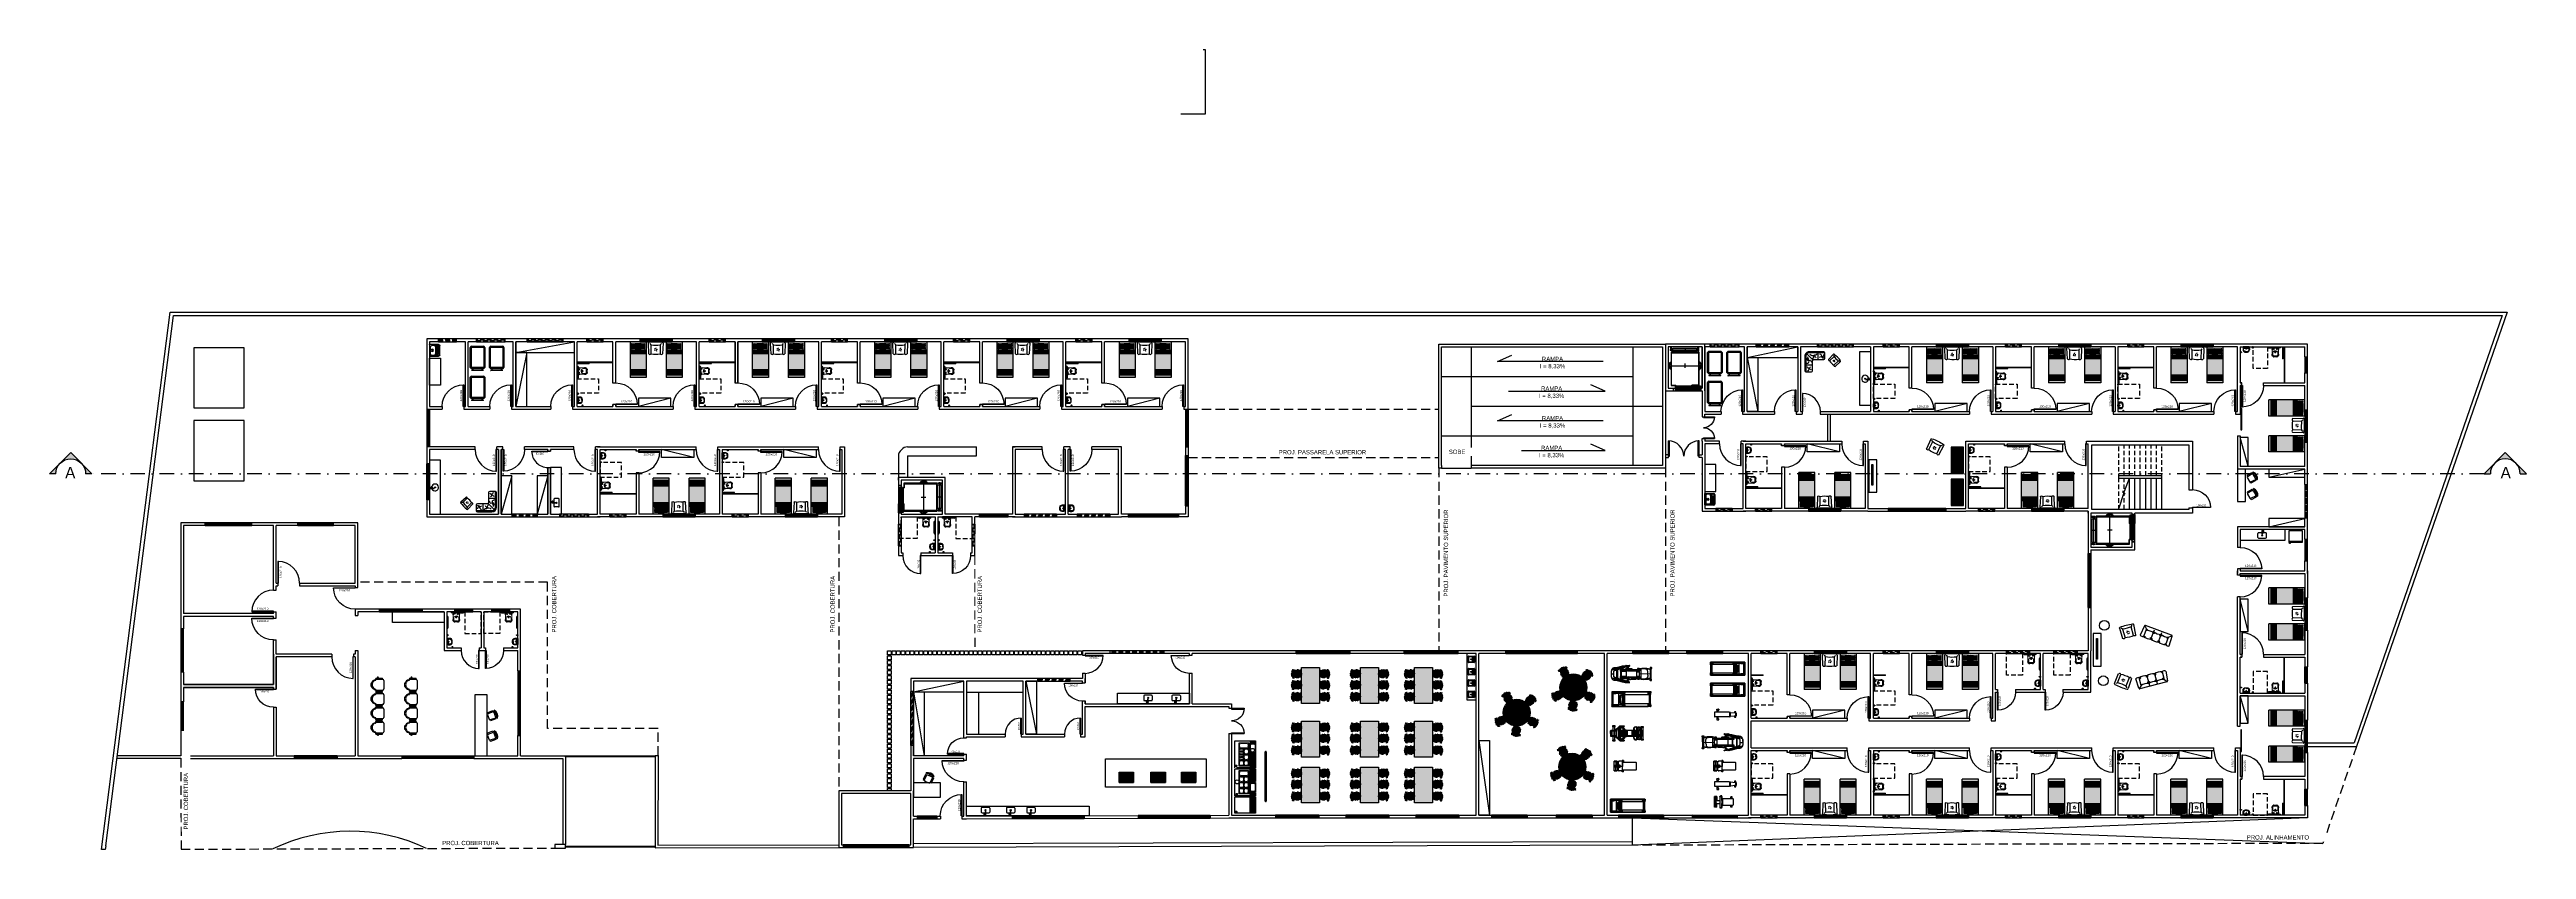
# Model space of a CAD drawing. Header units: centimetres. Extents: x 0 to 1084401, y -139216 to 99734.
# Drawn here: x 900250 to 914029, y 9702 to 14151 of the extents above; entities that cross this region are included whole.
import ezdxf
from ezdxf.enums import TextEntityAlignment as Align

# ---------------------------------------------------------------- set-up
doc = ezdxf.new("R2010")
doc.units = ezdxf.units.CM
doc.header["$LTSCALE"] = 4
for name, pattern in [('DASHDOT', [25.4, 12.7, -6.35, 0, -6.35]), ('DASHED2', [9.525, 6.35, -3.175]), ('HIDDEN', [9.525, 6.35, -3.175]), ('HIDDENX2', [19.05, 12.7, -6.35]), ('LTYPE_4', [112.5, 56.25, -56.25]), ('LTYPE_6', [168.75, 112.5, -28.125, 0, -28.125])]:
    doc.linetypes.add(name, pattern=pattern)
for name, color, linetype in [('0.1', 1, 'Continuous'), ('0.2', 2, 'Continuous'), ('0.4', 4, 'Continuous'), ('0.6', 6, 'Continuous'), ('001-MOBILIA', 253, 'Continuous'), ('02-CONT', 2, 'Continuous'), ('03-CONT', 3, 'Continuous'), ('08', 8, 'Continuous'), ('AIT-AUX-03', 2, 'Continuous'), ('AIT-LAY-HTC', 254, 'Continuous'), ('AIT-LAY-MOB', 2, 'Continuous'), ('B-CORTE', 4, 'DASHDOT'), ('C-TEXTO-02', 2, 'Continuous'), ('PDF1_PH - Metal', 253, 'Continuous'), ('PROJEÇÕES', 1, 'DASHED2'), ('VISTA3', 3, 'Continuous')]:
    doc.layers.add(name, color=color, linetype=linetype)
doc.layers.add('C-TEXTO-01', color=2, linetype='Continuous', lineweight=20)
doc.layers.add('PDF1_PH - Alv Construir', color=6, linetype='Continuous', lineweight=40)
doc.styles.add('2mm 1-50', font='arial.ttf', dxfattribs={"height": 0.1})
doc.styles.add('Esc.125', font='ERASLGHT.TTF', dxfattribs={"height": 22.5})
doc.styles.add('Símbolos', font='ERASLGHT.TTF')

# ---------------------------------------------------------------- blocks, each defined once
blk = doc.blocks.new('1_00e')
blk.add_lwpolyline([(-28, -52), (-25, -52), (-25, 48), (-28, 48)], close=True)
at = {"color": 1}
blk.add_arc((-28, -52), 100, 0, 90, dxfattribs=at)
blk = doc.blocks.new('90d')
blk.add_lwpolyline([(-5, -84), (-5, 6), (-2, 6), (-2, -84)], close=True)
at = {"color": 1}
blk.add_arc((-2, -84), 90, 90, 180, dxfattribs=at)
blk = doc.blocks.new('1_00')
for p, q in [((-129.2, 59.1), (-129.2, 109.1)), ((-129.2, 109.1), (-126.2, 109.1)), ((-126.2, 59.1), (-126.2, 109.1)), ((-29.2, 109.1), (-32.2, 109.1)), ((-32.2, 59.1), (-32.2, 109.1)), ((-29.2, 59.1), (-29.2, 109.1)), ((-129.2, 59.1), (-126.2, 59.1)), ((-29.2, 59.1), (-32.2, 59.1))]:
    blk.add_line(p, q)
at = {"color": 1}
for centre, start, end in [((-129.2, 59.1), 0, 90), ((-29.2, 59.1), 90, 180)]:
    blk.add_arc(centre, 50, start, end, dxfattribs=at)
blk = doc.blocks.new('Barra 3')
at = {"layer": 'PDF1_PH - Metal', "lineweight": 9}
for points in [[(19245, 25720), (19252, 25720), (19252, 25719), (19245, 25719)], [(19315, 25720), (19322, 25720), (19322, 25719), (19315, 25719)]]:
    blk.add_lwpolyline(points, close=True, dxfattribs=at)
for points in [[(19246, 25718), (19246, 25719)], [(19251, 25718), (19251, 25719)], [(19253, 25716), (19315, 25716)], [(19253, 25712), (19315, 25712)], [(19316, 25718), (19316, 25719)], [(19321, 25718), (19321, 25719)]]:
    blk.add_lwpolyline(points, dxfattribs=at)
for centre, radius, start, end in [((19253, 25719), 7.08, 188.6936, 267.1299), ((19253, 25718), 2.3, 183.7735, 266.2236), ((19314, 25718), 6.22, 270.0361, 357.9477), ((19314, 25718), 2.29, 284.5016, 358.1815)]:
    blk.add_arc(centre, radius, start, end, dxfattribs=at)
blk = doc.blocks.new('bacia sanit')
at = {"layer": 'PDF1_PH - Metal', "lineweight": 9}
for points in [[(16862, 24756), (16857, 24756)], [(16862, 24750), (16857, 24750)], [(16862, 24746), (16862, 24746), (16862, 24760), (16862, 24761)], [(16863, 24747), (16863, 24747), (16863, 24747), (16864, 24747), (16864, 24747), (16864, 24753), (16864, 24759), (16864, 24759), (16863, 24759), (16863, 24759)], [(16863, 24758), (16863, 24758), (16863, 24757), (16863, 24749), (16863, 24748), (16863, 24748)], [(16874, 24771), (16899, 24771)], [(16899, 24735), (16874, 24735)], [(16884, 24750), (16884, 24750), (16884, 24750), (16884, 24751), (16884, 24751), (16884, 24752), (16884, 24752), (16884, 24753), (16884, 24753), (16884, 24753), (16884, 24754), (16884, 24754), (16884, 24755), (16884, 24755), (16884, 24756), (16884, 24756), (16884, 24756)], [(16889, 24767), (16890, 24767), (16890, 24767), (16890, 24767), (16891, 24767), (16899, 24767), (16900, 24767), (16900, 24767), (16901, 24767), (16901, 24767), (16902, 24767)], [(16902, 24739), (16901, 24739), (16901, 24739), (16900, 24739), (16899, 24739), (16891, 24739), (16890, 24739), (16890, 24739), (16890, 24739), (16889, 24739)], [(16913, 24763), (16908, 24763)], [(16908, 24761), (16913, 24761), (16913, 24761)], [(16908, 24761), (16908, 24761), (16908, 24760), (16908, 24760), (16908, 24759), (16908, 24759), (16908, 24759), (16908, 24758), (16908, 24758), (16908, 24757), (16908, 24757), (16908, 24756)], [(16908, 24756), (16908, 24756), (16908, 24756), (16908, 24755), (16908, 24755), (16908, 24754), (16908, 24754), (16908, 24753), (16908, 24753), (16908, 24753), (16908, 24752), (16908, 24752), (16908, 24751), (16908, 24751), (16908, 24750)], [(16908, 24750), (16908, 24750), (16908, 24749), (16908, 24749), (16908, 24748), (16908, 24748), (16908, 24747), (16908, 24747), (16908, 24747), (16908, 24746), (16908, 24746), (16908, 24745), (16908, 24745)], [(16908, 24745), (16913, 24745), (16913, 24745)], [(16908, 24745), (16913, 24745), (16913, 24745)], [(16913, 24743), (16908, 24743)], [(16913, 24761), (16913, 24761), (16913, 24760), (16913, 24760), (16913, 24759), (16913, 24759), (16913, 24759), (16913, 24758), (16913, 24758), (16913, 24757), (16913, 24757), (16913, 24756), (16913, 24756), (16913, 24756), (16913, 24755), (16913, 24755), (16913, 24754), (16913, 24754), (16913, 24753), (16913, 24753), (16913, 24753), (16913, 24752), (16913, 24752), (16913, 24751), (16913, 24751), (16913, 24750), (16913, 24750), (16913, 24750), (16913, 24749), (16913, 24749), (16913, 24748), (16913, 24748), (16913, 24747), (16913, 24747), (16913, 24747), (16913, 24746), (16913, 24746), (16913, 24745), (16913, 24745)]]:
    blk.add_lwpolyline(points, dxfattribs=at)
at = {"layer": 'PDF1_PH - Metal', "lineweight": 211}
blk.add_lwpolyline([(16889, 24753), (16889, 24753), (16889, 24753)], dxfattribs=at)
for points in [[(16913, 24761, 0.086524), (16913, 24764, 0.264906), (16899, 24771)], [(16913, 24745, -0.086524), (16913, 24742, -0.264906), (16899, 24735)]]:
    blk.add_lwpolyline(points, format="xyb", dxfattribs=at)
at = {"layer": 'PDF1_PH - Metal', "lineweight": 9}
blk.add_circle((16871, 24761), 0.643, dxfattribs=at)
at = {"layer": 'PDF1_PH - Metal', "lineweight": 211}
blk.add_circle((16871, 24745), 0.643, dxfattribs=at)
for centre, radius, start, end in [((16865, 24760), 3.2, 88.1661, 164.6032), ((16865, 24746), 3.06, 177.2926, 274.2593), ((16891, 24757), 26.5, 161.0139, 177.0973), ((16892, 24750), 28, 184.427, 198.8013), ((16874, 24762), 8.95, 90.3217, 157.8056), ((16875, 24745), 10.5, 204.627, 261.8049), ((16885, 26015), 1260, 269.9347, 270.0653), ((16885, 23701), 1050, 89.9217, 90.0783), ((16887, 24753), 2.59, 275.8679, 84.1321)]:
    blk.add_arc(centre, radius, start, end, dxfattribs=at)
at = {"layer": 'PDF1_PH - Metal', "lineweight": 9}
for centre, radius, start, end in [((16863, 24758), 0.429, 90, 180), ((16863, 24748), 0.429, 180, 270), ((16894, 24753), 14.7, 110.9822, 249.0178), ((16902, 24760), 6.91, 11.172, 90.6439), ((16902, 24746), 6.91, 269.3561, 348.828)]:
    blk.add_arc(centre, radius, start, end, dxfattribs=at)
blk = doc.blocks.new('L.51_P')
at = {"layer": '08'}
for p, q in [((-250, 0), (-249, 0)), ((-249, 0), (249, 0)), ((250, 0), (249, 0)), ((-269, -260), (-269, -260)), ((-262, -36), (-262, -36)), ((-259, -9), (-259, -9)), ((-226, -95), (-224, -63)), ((-226, -95), (-225, -95)), ((-225, -95), (-224, -63)), ((-216, -329), (-216, -329)), ((-189, -140), (-140, -129)), ((-161, -28), (-161, -28)), ((0, -12), (0, -12)), ((189, -140), (140, -129)), ((161, -28), (161, -28)), ((216, -329), (216, -329)), ((226, -95), (224, -63)), ((225, -95), (224, -63)), ((226, -95), (225, -95)), ((259, -9), (259, -9)), ((262, -36), (262, -36)), ((269, -260), (269, -260))]:
    blk.add_line(p, q, dxfattribs=at)
at = {"layer": '08', "ltscale": 27.502596}
for centre in [(-100, -59), (100, -59)]:
    blk.add_circle(centre, 19, dxfattribs=at)
at = {"layer": '08'}
for centre, radius, start, end in [((10, -800), 688, 94.61605, 102.65503), ((0, -61), 19, 90, 270), ((0, -61), 19, 270, 90), ((-10, -800), 688, 77.34497, 85.38395)]:
    blk.add_arc(centre, radius, start, end, dxfattribs=at)
for centre, major_axis, ratio, start_param, end_param in [((-178, -187), (-49.3, 11.1), 0.9999713, 0.1335251, 0.2108724), ((-238, -179), (-7.5, 6.62), 0.9937452, 3.7330462, 3.8628593), ((-237, -179), (8.41, 5.42), 0.9885196, 5.5633013, 5.6999785), ((0, -187), (-22.7, 2), 0.9924994, 0.0726091, 0.2002752), ((0, -187), (-22.5, 0.5), 0.9916707, 5.2535481, 5.2995697), ((0, -187), (-22.5, 0.9), 0.9921692, 5.2553371, 5.2719597), ((0, -187), (22.5, 0.5), 0.9916707, 0.9836156, 1.0296372), ((0, -187), (22.5, 0.9), 0.9921692, 1.0112256, 1.0278483), ((0, -187), (22.7, 2), 0.9924994, 6.0829101, 6.2105762), ((178, -187), (49.3, 11.1), 0.9999713, 6.0723129, 6.1496602)]:
    blk.add_ellipse(centre, major_axis=major_axis, ratio=ratio, start_param=start_param, end_param=end_param, dxfattribs=at)
for points, degree, knots in [([(-259, -9), (-259, -8), (-259, -7), (-258, -5), (-258, -4), (-256, -3), (-255, -2), (-254, -1), (-253, 0), (-251, 0), (-250, 0), (-250, 0)], 3, [0, 0, 0, 0, 0.2792277, 0.2792277, 0.6097434, 0.6097434, 0.9337533, 0.9337533, 1.2524277, 1.2524277, 1.4486248, 1.4486248, 1.4486248, 1.4486248]), ([(250, 0), (251, 0), (252, 0), (254, -1), (255, -1), (256, -3), (257, -3), (258, -5), (259, -6), (259, -8), (259, -8), (259, -9)], 3, [0, 0, 0, 0, 0.3178136, 0.3178136, 0.6306226, 0.6306226, 0.9465388, 0.9465388, 1.2670488, 1.2670488, 1.448529, 1.448529, 1.448529, 1.448529]), ([(-262, -36), (-262, -36), (-262, -37), (-262, -37), (-263, -40), (-263, -43), (-263, -45), (-263, -47), (-263, -48), (-263, -50), (-264, -53), (-264, -56), (-264, -59), (-265, -70), (-265, -80), (-266, -91), (-266, -102), (-267, -112), (-267, -123), (-267, -125), (-267, -128), (-268, -131), (-268, -133), (-268, -136), (-268, -138), (-268, -152), (-269, -166), (-269, -179), (-269, -183), (-269, -188), (-269, -192), (-270, -196), (-270, -200), (-270, -204), (-270, -221), (-270, -239), (-269, -257), (-269, -258), (-269, -259), (-269, -260)], 3, [171.9865809, 171.9865809, 171.9865809, 171.9865809, 172.7474918, 172.7474918, 172.7474918, 184.8419534, 184.8419534, 184.8419534, 191.4740693, 191.4740693, 191.4740693, 204.4163297, 204.4163297, 204.4163297, 249.640497, 249.640497, 249.640497, 294.8646644, 294.8646644, 294.8646644, 305.9122775, 305.9122775, 305.9122775, 316.9598907, 316.9598907, 316.9598907, 374.3211337, 374.3211337, 374.3211337, 391.6897802, 391.6897802, 391.6897802, 408.1405898, 408.1405898, 408.1405898, 482.9296389, 482.9296389, 482.9296389, 486.8399649, 486.8399649, 486.8399649, 486.8399649]), ([(-269, -260), (-270, -239), (-270, -219), (-269, -173), (-268, -148), (-267, -104), (-266, -85), (-264, -60), (-264, -54), (-263, -46), (-263, -45), (-263, -42), (-263, -40), (-263, -38), (-262, -38), (-262, -37), (-262, -37), (-262, -36), (-262, -36), (-262, -36), (-262, -36), (-262, -36)], 3, [0, 0, 0, 0, 6.2075736, 6.2075736, 13.6571314, 13.6571314, 19.4589272, 19.4589272, 21.2492902, 21.2492902, 21.7261901, 21.7261901, 22.1641806, 22.1641806, 22.3930528, 22.3930528, 22.5500167, 22.5500167, 22.7065546, 22.7065546, 22.8002869, 22.8002869, 22.8002869, 22.8002869]), ([(-62, -461), (-92, -458), (-123, -454), (-171, -438), (-189, -430), (-214, -410), (-222, -401), (-236, -382), (-242, -373), (-251, -352), (-255, -341), (-260, -323), (-261, -316), (-263, -309)], 3, [0, 0, 0, 0, 9.188374, 9.188374, 15.0344105, 15.0344105, 18.7139729, 18.7139729, 21.9934109, 21.9934109, 25.5407664, 25.5407664, 27.6245342, 27.6245342, 27.6245342, 27.6245342]), ([(-228, -173), (-228, -172), (-228, -172), (-228, -172), (-228, -171), (-228, -170), (-228, -169), (-228, -167), (-228, -164), (-228, -163), (-228, -160), (-228, -158), (-228, -157), (-228, -154), (-228, -151), (-228, -150), (-228, -148), (-228, -146), (-228, -146), (-228, -143), (-228, -141), (-228, -139), (-228, -135), (-228, -131), (-228, -129), (-227, -125), (-227, -121), (-227, -119), (-227, -113), (-226, -108), (-226, -105), (-226, -101), (-226, -97), (-226, -97), (-226, -96), (-226, -96), (-226, -95), (-226, -95), (-226, -95)], 5, [546.2491883, 546.2491883, 546.2491883, 546.2491883, 546.2491883, 546.2491883, 546.7739127, 546.7739127, 546.7739127, 554.2876537, 554.2876537, 554.2876537, 563.8753114, 563.8753114, 563.8753114, 572.1696704, 572.1696704, 572.1696704, 583.4267604, 583.4267604, 583.4267604, 585.7261644, 585.7261644, 585.7261644, 600.3707662, 600.3707662, 600.3707662, 613.0693181, 613.0693181, 613.0693181, 629.1440404, 629.1440404, 629.1440404, 652.0587641, 652.0587641, 652.0587641, 654.9214647, 654.9214647, 654.9214647, 656.5484238, 656.5484238, 656.5484238, 656.5484238, 656.5484238, 656.5484238]), ([(-225, -95), (-226, -99), (-226, -103), (-226, -107), (-226, -111), (-227, -115), (-227, -119), (-227, -123), (-228, -127), (-228, -131), (-228, -134), (-228, -136), (-228, -139), (-228, -141), (-228, -142), (-228, -144)], 3, [161.3393449, 161.3393449, 161.3393449, 161.3393449, 177.7748404, 177.7748404, 177.7748404, 195.1190769, 195.1190769, 195.1190769, 212.3532287, 212.3532287, 212.3532287, 223.7728366, 223.7728366, 223.7728366, 230.4263933, 230.4263933, 230.4263933, 230.4263933]), ([(-228, -144), (-228, -145), (-228, -145), (-228, -146), (-228, -146), (-228, -146), (-228, -146), (-228, -148), (-228, -150), (-228, -152), (-228, -153), (-228, -154), (-228, -155), (-228, -157), (-228, -158), (-228, -160), (-228, -160), (-228, -160), (-228, -160)], 3, [0, 0, 0, 0, 2.396491, 2.396491, 2.396491, 3.1953986, 3.1953986, 3.1953986, 10.963495, 10.963495, 10.963495, 15.6098728, 15.6098728, 15.6098728, 22.2328933, 22.2328933, 22.2328933, 22.4708667, 22.4708667, 22.4708667, 22.4708667]), ([(-228, -173), (-228, -172), (-228, -172), (-228, -172), (-228, -170), (-228, -167), (-228, -165), (-228, -162), (-228, -160)], 5, [-26.0039098, -26.0039098, -26.0039098, -26.0039098, -26.0039098, -26.0039098, -25.7336946, -25.7336946, -25.7336946, -13.019576, -13.019576, -13.019576, -13.019576, -13.019576, -13.019576]), ([(-228, -181), (-228, -181), (-228, -180), (-228, -180), (-228, -178), (-228, -177), (-228, -176), (-228, -175), (-228, -175), (-228, -174), (-228, -174), (-228, -173), (-228, -173), (-228, -173), (-228, -173), (-228, -173), (-228, -173), (-228, -173)], 5, [532.0790539, 532.0790539, 532.0790539, 532.0790539, 532.0790539, 532.0790539, 536.5674876, 536.5674876, 536.5674876, 541.0603639, 541.0603639, 541.0603639, 543.3103979, 543.3103979, 543.3103979, 544.4354452, 544.4354452, 544.4354452, 544.8304556, 544.8304556, 544.8304556, 544.8304556, 544.8304556, 544.8304556]), ([(-227, -179), (-227, -179), (-227, -179), (-227, -179), (-227, -179), (-227, -179), (-228, -179), (-228, -179), (-228, -179), (-228, -179), (-228, -179), (-228, -179), (-228, -179), (-228, -179), (-228, -179), (-228, -179), (-228, -179), (-228, -179), (-228, -179), (-228, -179), (-228, -179), (-228, -179), (-228, -179), (-228, -179), (-228, -179), (-228, -179), (-228, -179), (-228, -179), (-228, -179), (-228, -179), (-228, -179), (-228, -179), (-228, -179), (-228, -179), (-228, -179), (-228, -179), (-228, -179), (-228, -179), (-228, -179), (-228, -179), (-228, -179), (-228, -179), (-228, -179), (-228, -179), (-228, -179), (-228, -179)], 3, [86.6062655, 86.6062655, 86.6062655, 86.6062655, 87.7286413, 87.7286413, 87.7286413, 90.455187, 90.455187, 90.455187, 92.3796282, 92.3796282, 92.3796282, 93.3418485, 93.3418485, 93.3418485, 93.8229597, 93.8229597, 93.8229597, 94.0635156, 94.0635156, 94.0635156, 94.3040719, 94.3040719, 94.3040719, 94.4488557, 94.4488557, 94.4488557, 94.7267542, 94.7267542, 94.7267542, 94.8659503, 94.8659503, 94.8659503, 95.0051464, 95.0051464, 95.0051464, 95.5215074, 95.5215074, 95.5215074, 95.7796879, 95.7796879, 95.7796879, 95.9760469, 95.9760469, 95.9760469, 96.0378671, 96.0378671, 96.0378671, 96.0378671]), ([(-228, -179), (-228, -179), (-228, -179), (-228, -180), (-228, -180), (-228, -180), (-228, -180), (-228, -180), (-228, -180), (-228, -181), (-228, -181), (-228, -181), (-228, -181), (-228, -181), (-228, -181), (-228, -181)], 3, [95.8673285, 95.8673285, 95.8673285, 95.8673285, 97.5886597, 97.5886597, 97.5886597, 102.9786192, 102.9786192, 102.9786192, 105.8449407, 105.8449407, 105.8449407, 108.5014146, 108.5014146, 108.5014146, 109.4277343, 109.4277343, 109.4277343, 109.4277343]), ([(-228, -182), (-228, -182), (-228, -182), (-228, -182), (-228, -182), (-228, -182), (-228, -181)], 3, [11.1704758, 11.1704758, 11.1704758, 11.1704758, 15.411887, 15.411887, 15.411887, 21.2045472, 21.2045472, 21.2045472, 21.2045472]), ([(-227, -181), (-228, -181), (-228, -181), (-228, -181), (-228, -181), (-228, -181), (-228, -181), (-228, -181), (-228, -181), (-228, -181), (-228, -181), (-228, -181), (-228, -181), (-228, -181), (-228, -181), (-228, -181), (-228, -181), (-228, -181), (-228, -181), (-228, -181), (-228, -181), (-228, -181), (-228, -181), (-228, -181), (-228, -181), (-228, -181), (-228, -181), (-228, -181)], 3, [86.6062655, 86.6062655, 86.6062655, 86.6062655, 91.112306, 91.112306, 91.112306, 94.3040719, 94.3040719, 94.3040719, 94.4488557, 94.4488557, 94.4488557, 94.7267542, 94.7267542, 94.7267542, 95.0051464, 95.0051464, 95.0051464, 95.5215074, 95.5215074, 95.5215074, 95.7796879, 95.7796879, 95.7796879, 95.9760469, 95.9760469, 95.9760469, 96.0378196, 96.0378196, 96.0378196, 96.0378196]), ([(-228, -181), (-228, -181), (-228, -181), (-228, -181), (-228, -181), (-228, -181), (-228, -181), (-228, -181), (-228, -181), (-228, -181), (-228, -181), (-228, -181), (-228, -181), (-228, -181), (-228, -181), (-228, -181), (-228, -181), (-228, -181), (-228, -181), (-228, -181), (-228, -182), (-228, -182), (-228, -182), (-228, -182), (-228, -182)], 3, [0.000033, 0.000033, 0.000033, 0.000033, 1.8984014, 1.8984014, 1.8984014, 2.3707611, 2.3707611, 2.3707611, 3.8232359, 3.8232359, 3.8232359, 5.7581489, 5.7581489, 5.7581489, 9.5922022, 9.5922022, 9.5922022, 9.856292, 9.856292, 9.856292, 15.2762438, 15.2762438, 15.2762438, 18.9937198, 18.9937198, 18.9937198, 18.9937198]), ([(-189, -140), (-196, -141), (-203, -144), (-208, -149), (-211, -151), (-213, -153), (-216, -156), (-216, -156), (-216, -156), (-216, -156), (-221, -163), (-225, -170), (-227, -178), (-227, -179), (-227, -179), (-227, -180)], 3, [18.5938609, 18.5938609, 18.5938609, 18.5938609, 48.6208191, 48.6208191, 48.6208191, 61.9879594, 61.9879594, 61.9879594, 63.5936009, 63.5936009, 63.5936009, 96.3181726, 96.3181726, 96.3181726, 99.127558, 99.127558, 99.127558, 99.127558]), ([(-227, -179), (-227, -180), (-227, -180), (-227, -180), (-227, -180), (-227, -180), (-227, -180), (-227, -180), (-227, -180), (-227, -180), (-227, -180), (-227, -180), (-227, -180), (-227, -180), (-227, -180), (-227, -180), (-227, -180), (-227, -180), (-227, -180), (-227, -180), (-227, -180), (-227, -180), (-227, -180), (-227, -180), (-227, -180)], 3, [0, 0, 0, 0, 0.14446453, 0.14446453, 0.14446453, 0.15384155, 0.15384155, 0.15384155, 0.23281006, 0.23281006, 0.23281006, 0.27205519, 0.27205519, 0.27205519, 0.29452897, 0.29452897, 0.29452897, 0.31952484, 0.31952484, 0.31952484, 0.34503333, 0.34503333, 0.34503333, 0.36424564, 0.36424564, 0.36424564, 0.36424564]), ([(-227, -181), (-227, -181), (-227, -181), (-227, -181), (-227, -181), (-227, -181), (-227, -181), (-227, -181), (-227, -180), (-227, -180), (-227, -180), (-227, -180), (-227, -180), (-227, -180), (-227, -180), (-227, -180), (-227, -180), (-227, -180), (-227, -180)], 3, [0, 0, 0, 0, 3.9481316, 3.9481316, 3.9481316, 6.9070981, 6.9070981, 6.9070981, 9.4856744, 9.4856744, 9.4856744, 10.6864919, 10.6864919, 10.6864919, 11.8873095, 11.8873095, 11.8873095, 12.7085646, 12.7085646, 12.7085646, 12.7085646]), ([(-224, -63), (-224, -58), (-222, -53), (-219, -48), (-217, -45), (-214, -42), (-210, -40), (-208, -38), (-204, -37), (-201, -36)], 3, [10.9132887, 10.9132887, 10.9132887, 10.9132887, 33.9603278, 33.9603278, 33.9603278, 50.289489, 50.289489, 50.289489, 65.056953, 65.056953, 65.056953, 65.056953]), ([(-201, -36), (-205, -37), (-210, -39), (-214, -42), (-219, -47), (-222, -55), (-223, -57), (-224, -60), (-224, -63)], 5, [7.912422, 7.912422, 7.912422, 7.912422, 7.912422, 7.912422, 31.9913462, 31.9913462, 31.9913462, 47.4531597, 47.4531597, 47.4531597, 47.4531597, 47.4531597, 47.4531597]), ([(-216, -329), (-215, -331), (-215, -332), (-214, -334), (-213, -338), (-211, -343), (-209, -347), (-206, -353), (-202, -359), (-198, -365), (-195, -370), (-191, -375), (-186, -379), (-180, -385), (-173, -390), (-165, -395), (-159, -398), (-153, -401), (-146, -404), (-141, -406), (-136, -407), (-130, -409)], 3, [544.2918769, 544.2918769, 544.2918769, 544.2918769, 550.8725335, 550.8725335, 550.8725335, 571.7800576, 571.7800576, 571.7800576, 601.0389206, 601.0389206, 601.0389206, 628.3922974, 628.3922974, 628.3922974, 666.1578424, 666.1578424, 666.1578424, 694.9130848, 694.9130848, 694.9130848, 718.4475914, 718.4475914, 718.4475914, 718.4475914]), ([(0, -12), (-60, -12), (-120, -19), (-180, -31), (-187, -33), (-194, -34), (-201, -36)], 3, [460.2532523, 460.2532523, 460.2532523, 460.2532523, 715.7620912, 715.7620912, 715.7620912, 745.806363, 745.806363, 745.806363, 745.806363]), ([(-201, -36), (-177, -30), (-152, -25), (-128, -21), (-94, -17), (-61, -14), (-52, -14), (-43, -13), (-34, -13)], 5, [234.918202, 234.918202, 234.918202, 234.918202, 234.918202, 234.918202, 410.5497479, 410.5497479, 410.5497479, 473.9148254, 473.9148254, 473.9148254, 473.9148254, 473.9148254, 473.9148254]), ([(-63, -420), (-71, -420), (-79, -419), (-87, -418), (-95, -416), (-103, -415), (-110, -414), (-117, -412), (-124, -411), (-130, -409)], 3, [54.852513, 54.852513, 54.852513, 54.852513, 88.4765225, 88.4765225, 88.4765225, 122.1681551, 122.1681551, 122.1681551, 151.1027913, 151.1027913, 151.1027913, 151.1027913]), ([(-50, -422), (-53, -421), (-55, -421), (-58, -421), (-61, -421), (-63, -420), (-63, -420), (-63, -420), (-63, -420)], 5, [11.1841173, 11.1841173, 11.1841173, 11.1841173, 11.1841173, 11.1841173, 30.0723913, 30.0723913, 30.0723913, 30.4571168, 30.4571168, 30.4571168, 30.4571168, 30.4571168, 30.4571168]), ([(0, -424), (-15, -424), (-31, -423), (-46, -422), (-47, -422), (-49, -422), (-50, -422)], 3, [0, 0, 0, 0, 65.3176808, 65.3176808, 65.3176808, 70.9585247, 70.9585247, 70.9585247, 70.9585247]), ([(-45, -114), (-41, -114), (-37, -114), (-32, -113), (-28, -113), (-24, -113), (-20, -113), (-13, -112), (-7, -112), (0, -112)], 3, [388.4547663, 388.4547663, 388.4547663, 388.4547663, 406.3849072, 406.3849072, 406.3849072, 424.4009475, 424.4009475, 424.4009475, 452.6965433, 452.6965433, 452.6965433, 452.6965433]), ([(-34, -13), (-30, -13), (-26, -13), (-22, -13), (-15, -12), (-8, -12), (-2, -12), (-1, -12), (-1, -12), (0, -12)], 3, [59.3477843, 59.3477843, 59.3477843, 59.3477843, 76.6174448, 76.6174448, 76.6174448, 106.1296524, 106.1296524, 106.1296524, 108.4187665, 108.4187665, 108.4187665, 108.4187665]), ([(-12, -168), (-12, -168), (-12, -168), (-12, -168), (-12, -168), (-12, -168), (-12, -168), (-15, -170), (-18, -173), (-20, -175), (-21, -179), (-22, -183), (-22, -184), (-22, -185), (-22, -186), (-22, -186), (-22, -186), (-22, -186), (-22, -186), (-22, -186), (-22, -187)], 5, [23.6773657, 23.6773657, 23.6773657, 23.6773657, 23.6773657, 23.6773657, 23.6977835, 23.6977835, 23.6977835, 25.1173949, 25.1173949, 25.1173949, 50.5943749, 50.5943749, 50.5943749, 58.0072173, 58.0072173, 58.0072173, 58.5367063, 58.5367063, 58.5367063, 59.0556142, 59.0556142, 59.0556142, 59.0556142, 59.0556142, 59.0556142]), ([(-22, -189), (-22, -190), (-22, -190), (-22, -190), (-22, -194), (-20, -199), (-17, -202), (-16, -203), (-15, -203), (-15, -204), (-13, -206), (-10, -207), (-8, -208), (-5, -209), (-3, -209), (0, -209)], 3, [27.2458569, 27.2458569, 27.2458569, 27.2458569, 27.5979915, 27.5979915, 27.5979915, 49.7687755, 49.7687755, 49.7687755, 54.290067, 54.290067, 54.290067, 66.9132945, 66.9132945, 66.9132945, 79.5279138, 79.5279138, 79.5279138, 79.5279138]), ([(34, -13), (30, -13), (26, -13), (22, -13), (15, -12), (8, -12), (2, -12), (1, -12), (1, -12), (0, -12)], 3, [59.3477843, 59.3477843, 59.3477843, 59.3477843, 76.6174448, 76.6174448, 76.6174448, 106.1296524, 106.1296524, 106.1296524, 108.4187165, 108.4187165, 108.4187165, 108.4187165]), ([(0, -12), (60, -12), (120, -19), (180, -31), (187, -33), (194, -34), (201, -36)], 3, [460.2532275, 460.2532275, 460.2532275, 460.2532275, 715.7620402, 715.7620402, 715.7620402, 745.806363, 745.806363, 745.806363, 745.806363]), ([(45, -114), (41, -114), (37, -114), (32, -113), (28, -113), (24, -113), (20, -113), (13, -112), (7, -112), (0, -112)], 3, [388.4547663, 388.4547663, 388.4547663, 388.4547663, 406.3849072, 406.3849072, 406.3849072, 424.4009475, 424.4009475, 424.4009475, 452.6965433, 452.6965433, 452.6965433, 452.6965433]), ([(22, -189), (22, -190), (22, -190), (22, -190), (22, -194), (20, -199), (17, -202), (16, -203), (15, -203), (15, -204), (13, -206), (10, -207), (8, -208), (5, -209), (3, -209), (0, -209)], 3, [27.2458569, 27.2458569, 27.2458569, 27.2458569, 27.5979915, 27.5979915, 27.5979915, 49.7687755, 49.7687755, 49.7687755, 54.290067, 54.290067, 54.290067, 66.9132945, 66.9132945, 66.9132945, 79.5285652, 79.5285652, 79.5285652, 79.5285652]), ([(0, -424), (15, -424), (31, -423), (46, -422), (47, -422), (49, -422), (50, -422)], 3, [0, 0, 0, 0, 65.3176808, 65.3176808, 65.3176808, 70.9585247, 70.9585247, 70.9585247, 70.9585247]), ([(12, -168), (12, -168), (12, -168), (12, -168), (12, -168), (12, -168), (12, -168), (15, -170), (18, -173), (20, -175), (21, -179), (22, -183), (22, -184), (22, -185), (22, -186), (22, -186), (22, -186), (22, -186), (22, -186), (22, -186), (22, -187)], 5, [23.6773657, 23.6773657, 23.6773657, 23.6773657, 23.6773657, 23.6773657, 23.6977835, 23.6977835, 23.6977835, 25.1173949, 25.1173949, 25.1173949, 50.5943749, 50.5943749, 50.5943749, 58.0072173, 58.0072173, 58.0072173, 58.5367063, 58.5367063, 58.5367063, 59.0556142, 59.0556142, 59.0556142, 59.0556142, 59.0556142, 59.0556142]), ([(201, -36), (177, -30), (152, -25), (128, -21), (94, -17), (61, -14), (52, -14), (43, -13), (34, -13)], 5, [234.918202, 234.918202, 234.918202, 234.918202, 234.918202, 234.918202, 410.5497479, 410.5497479, 410.5497479, 473.9148254, 473.9148254, 473.9148254, 473.9148254, 473.9148254, 473.9148254]), ([(50, -422), (53, -421), (55, -421), (58, -421), (61, -421), (63, -420), (63, -420), (63, -420), (63, -420)], 5, [11.1841173, 11.1841173, 11.1841173, 11.1841173, 11.1841173, 11.1841173, 30.0723913, 30.0723913, 30.0723913, 30.4571168, 30.4571168, 30.4571168, 30.4571168, 30.4571168, 30.4571168]), ([(263, -309), (259, -326), (255, -343), (242, -373), (234, -386), (217, -407), (208, -415), (190, -428), (180, -433), (159, -442), (148, -446), (123, -453), (109, -455), (84, -459), (73, -460), (62, -461)], 3, [0, 0, 0, 0, 5.2168786, 5.2168786, 9.7021984, 9.7021984, 13.2381292, 13.2381292, 16.5186499, 16.5186499, 20.0815076, 20.0815076, 24.3551613, 24.3551613, 27.647025, 27.647025, 27.647025, 27.647025]), ([(63, -420), (71, -420), (79, -419), (87, -418), (95, -416), (103, -415), (110, -414), (117, -412), (124, -411), (130, -409)], 3, [54.852513, 54.852513, 54.852513, 54.852513, 88.4765225, 88.4765225, 88.4765225, 122.1681551, 122.1681551, 122.1681551, 151.1027913, 151.1027913, 151.1027913, 151.1027913]), ([(216, -329), (215, -331), (215, -332), (214, -334), (213, -338), (211, -343), (209, -347), (206, -353), (202, -359), (198, -365), (195, -370), (191, -375), (186, -379), (180, -385), (173, -390), (165, -395), (159, -398), (153, -401), (146, -404), (141, -406), (136, -407), (130, -409)], 3, [544.2918769, 544.2918769, 544.2918769, 544.2918769, 550.8725335, 550.8725335, 550.8725335, 571.7800576, 571.7800576, 571.7800576, 601.0389206, 601.0389206, 601.0389206, 628.3922974, 628.3922974, 628.3922974, 666.1578424, 666.1578424, 666.1578424, 694.9130848, 694.9130848, 694.9130848, 718.4475914, 718.4475914, 718.4475914, 718.4475914]), ([(189, -140), (196, -141), (203, -144), (208, -149), (211, -151), (213, -153), (216, -156), (216, -156), (216, -156), (216, -156), (221, -163), (225, -170), (227, -178), (227, -179), (227, -179), (227, -180)], 3, [18.5938609, 18.5938609, 18.5938609, 18.5938609, 48.6208191, 48.6208191, 48.6208191, 61.9879594, 61.9879594, 61.9879594, 63.5936009, 63.5936009, 63.5936009, 96.3181726, 96.3181726, 96.3181726, 99.127558, 99.127558, 99.127558, 99.127558]), ([(224, -63), (224, -58), (222, -53), (219, -48), (217, -45), (214, -42), (210, -40), (208, -38), (204, -37), (201, -36)], 3, [10.9132887, 10.9132887, 10.9132887, 10.9132887, 33.9603278, 33.9603278, 33.9603278, 50.289489, 50.289489, 50.289489, 65.056953, 65.056953, 65.056953, 65.056953]), ([(201, -36), (206, -37), (211, -40), (215, -44), (217, -46), (218, -47), (219, -49), (222, -53), (224, -58), (224, -63)], 3, [7.9124236, 7.9124236, 7.9124236, 7.9124236, 25.1783692, 25.1783692, 25.1783692, 31.9913484, 31.9913484, 31.9913484, 47.4531597, 47.4531597, 47.4531597, 47.4531597]), ([(225, -95), (226, -99), (226, -103), (226, -107), (226, -111), (227, -115), (227, -119), (227, -123), (228, -127), (228, -131), (228, -134), (228, -136), (228, -139), (228, -141), (228, -142), (228, -144)], 3, [161.3393449, 161.3393449, 161.3393449, 161.3393449, 177.7748404, 177.7748404, 177.7748404, 195.1190769, 195.1190769, 195.1190769, 212.3532287, 212.3532287, 212.3532287, 223.7728366, 223.7728366, 223.7728366, 230.4263933, 230.4263933, 230.4263933, 230.4263933]), ([(225, -291), (227, -274), (229, -256), (229, -223), (229, -207), (229, -191)], 3, [0.0000017, 0.0000017, 0.0000017, 0.0000017, 5.2121456, 5.2121456, 10.0155358, 10.0155358, 10.0155358, 10.0155358]), ([(228, -173), (228, -172), (228, -172), (228, -172), (228, -171), (228, -170), (228, -169), (228, -167), (228, -164), (228, -163), (228, -160), (228, -158), (228, -157), (228, -154), (228, -151), (228, -150), (228, -148), (228, -146), (228, -146), (228, -143), (228, -141), (228, -139), (228, -135), (228, -131), (228, -129), (227, -125), (227, -121), (227, -119), (227, -113), (226, -108), (226, -105), (226, -101), (226, -97), (226, -97), (226, -96), (226, -96), (226, -95), (226, -95), (226, -95)], 5, [546.2491883, 546.2491883, 546.2491883, 546.2491883, 546.2491883, 546.2491883, 546.7739127, 546.7739127, 546.7739127, 554.2876537, 554.2876537, 554.2876537, 563.8753114, 563.8753114, 563.8753114, 572.1696704, 572.1696704, 572.1696704, 583.4267604, 583.4267604, 583.4267604, 585.7261644, 585.7261644, 585.7261644, 600.3707662, 600.3707662, 600.3707662, 613.0693181, 613.0693181, 613.0693181, 629.1440404, 629.1440404, 629.1440404, 652.0587641, 652.0587641, 652.0587641, 654.9214647, 654.9214647, 654.9214647, 656.5484238, 656.5484238, 656.5484238, 656.5484238, 656.5484238, 656.5484238]), ([(227, -181), (227, -181), (227, -181), (227, -181), (227, -181), (227, -181), (227, -181), (227, -181), (227, -180), (227, -180), (227, -180), (227, -180), (227, -180), (227, -180), (227, -180), (227, -180), (227, -180), (227, -180), (227, -180)], 3, [0, 0, 0, 0, 3.9481316, 3.9481316, 3.9481316, 6.9070981, 6.9070981, 6.9070981, 9.4856744, 9.4856744, 9.4856744, 10.6864919, 10.6864919, 10.6864919, 11.8873095, 11.8873095, 11.8873095, 12.7085646, 12.7085646, 12.7085646, 12.7085646]), ([(227, -181), (228, -181), (228, -181), (228, -181), (228, -181), (228, -181), (228, -181), (228, -181), (228, -181), (228, -181), (228, -181), (228, -181), (228, -181), (228, -181), (228, -181), (228, -181), (228, -181), (228, -181), (228, -181), (228, -181), (228, -181), (228, -181), (228, -181), (228, -181), (228, -181), (228, -181), (228, -181), (228, -181)], 3, [86.6062655, 86.6062655, 86.6062655, 86.6062655, 91.112306, 91.112306, 91.112306, 94.3040719, 94.3040719, 94.3040719, 94.4488557, 94.4488557, 94.4488557, 94.7267542, 94.7267542, 94.7267542, 95.0051464, 95.0051464, 95.0051464, 95.5215074, 95.5215074, 95.5215074, 95.7796879, 95.7796879, 95.7796879, 95.9760469, 95.9760469, 95.9760469, 96.0378196, 96.0378196, 96.0378196, 96.0378196]), ([(228, -144), (228, -145), (228, -145), (228, -146), (228, -146), (228, -146), (228, -146), (228, -148), (228, -150), (228, -152), (228, -153), (228, -154), (228, -155), (228, -157), (228, -158), (228, -160), (228, -160), (228, -160), (228, -160)], 3, [0, 0, 0, 0, 2.396491, 2.396491, 2.396491, 3.1953986, 3.1953986, 3.1953986, 10.963495, 10.963495, 10.963495, 15.6098728, 15.6098728, 15.6098728, 22.2328933, 22.2328933, 22.2328933, 22.4708667, 22.4708667, 22.4708667, 22.4708667]), ([(228, -173), (228, -172), (228, -172), (228, -172), (228, -170), (228, -167), (228, -165), (228, -162), (228, -160)], 5, [-26.0039098, -26.0039098, -26.0039098, -26.0039098, -26.0039098, -26.0039098, -25.7336946, -25.7336946, -25.7336946, -13.019576, -13.019576, -13.019576, -13.019576, -13.019576, -13.019576]), ([(228, -181), (228, -181), (228, -180), (228, -180), (228, -178), (228, -177), (228, -176), (228, -175), (228, -175), (228, -174), (228, -174), (228, -173), (228, -173), (228, -173), (228, -173), (228, -173), (228, -173), (228, -173)], 5, [532.0790539, 532.0790539, 532.0790539, 532.0790539, 532.0790539, 532.0790539, 536.5674876, 536.5674876, 536.5674876, 541.0603639, 541.0603639, 541.0603639, 543.3103979, 543.3103979, 543.3103979, 544.4354452, 544.4354452, 544.4354452, 544.8304556, 544.8304556, 544.8304556, 544.8304556, 544.8304556, 544.8304556]), ([(228, -182), (228, -182), (228, -182), (228, -182), (228, -182), (228, -182), (228, -181)], 3, [11.1704758, 11.1704758, 11.1704758, 11.1704758, 15.411887, 15.411887, 15.411887, 21.2045472, 21.2045472, 21.2045472, 21.2045472]), ([(228, -181), (228, -181), (228, -181), (228, -181), (228, -181), (228, -181), (228, -181), (228, -181), (228, -181), (228, -181), (228, -181), (228, -181), (228, -181), (228, -181), (228, -181), (228, -181), (228, -181), (228, -181), (228, -181), (228, -181), (228, -182), (228, -182), (228, -182), (228, -182), (228, -182)], 3, [0.000033, 0.000033, 0.000033, 0.000033, 1.8984014, 1.8984014, 1.8984014, 2.3707611, 2.3707611, 2.3707611, 3.8232359, 3.8232359, 3.8232359, 5.7581489, 5.7581489, 5.7581489, 9.5922022, 9.5922022, 9.5922022, 9.856292, 9.856292, 9.856292, 15.2762438, 15.2762438, 15.2762438, 18.9937198, 18.9937198, 18.9937198, 18.9937198]), ([(262, -36), (262, -36), (262, -37), (262, -37), (263, -40), (263, -43), (263, -45), (263, -47), (263, -48), (263, -50), (264, -53), (264, -56), (264, -59), (265, -70), (265, -80), (266, -91), (266, -102), (267, -112), (267, -123), (267, -125), (267, -128), (268, -131), (268, -133), (268, -136), (268, -138), (268, -152), (269, -166), (269, -179), (269, -183), (269, -188), (269, -192), (270, -196), (270, -200), (270, -204), (270, -221), (270, -239), (269, -257), (269, -258), (269, -259), (269, -260)], 3, [171.9865809, 171.9865809, 171.9865809, 171.9865809, 172.7474918, 172.7474918, 172.7474918, 184.8419534, 184.8419534, 184.8419534, 191.4740693, 191.4740693, 191.4740693, 204.4163297, 204.4163297, 204.4163297, 249.640497, 249.640497, 249.640497, 294.8646644, 294.8646644, 294.8646644, 305.9122775, 305.9122775, 305.9122775, 316.9598907, 316.9598907, 316.9598907, 374.3211337, 374.3211337, 374.3211337, 391.6897802, 391.6897802, 391.6897802, 408.1405898, 408.1405898, 408.1405898, 482.9296389, 482.9296389, 482.9296389, 486.8399649, 486.8399649, 486.8399649, 486.8399649]), ([(262, -36), (262, -36), (262, -36), (262, -36), (262, -36), (262, -37), (262, -37), (262, -37), (262, -37), (262, -38), (263, -39), (263, -40), (263, -40), (263, -42), (263, -43), (263, -47), (263, -49), (264, -58), (265, -65), (266, -86), (266, -101), (268, -141), (269, -168), (270, -216), (270, -238), (269, -260)], 3, [0.2128707, 0.2128707, 0.2128707, 0.2128707, 0.3077153, 0.3077153, 0.417994, 0.417994, 0.5183657, 0.5183657, 0.6823181, 0.6823181, 0.8446844, 0.8446844, 1.0636288, 1.0636288, 1.4139766, 1.4139766, 2.124866, 2.124866, 4.1090128, 4.1090128, 8.5039514, 8.5039514, 16.3901889, 16.3901889, 23.0154962, 23.0154962, 23.0154962, 23.0154962])]:
    blk.add_open_spline(points, degree=degree, knots=knots, dxfattribs=at)
for points, degree in [([(-263, -309), (-266, -293), (-268, -276), (-269, -260)], 3), ([(-262, -36), (-262, -28), (-261, -20), (-260, -11)], 3), ([(-260, -11), (-260, -10), (-259, -10), (-259, -9)], 3), ([(-229, -191), (-229, -224), (-230, -258), (-225, -291)], 3), ([(-229, -186), (-229, -187), (-229, -188), (-229, -189), (-229, -190), (-229, -191)], 5), ([(-225, -291), (-223, -304), (-220, -317), (-216, -329)], 3), ([(-224, -63), (-224, -63), (-224, -63), (-224, -63), (-224, -63), (-224, -63)], 5), ([(-201, -36), (-201, -36), (-201, -36), (-201, -36)], 3), ([(0, -464), (-21, -464), (-41, -463), (-62, -461)], 3), ([(0, -164), (-4, -164), (-8, -165), (-11, -167)], 3), ([(0, -164), (4, -164), (8, -165), (11, -167)], 3), ([(62, -461), (41, -463), (21, -464), (0, -464)], 3), ([(201, -36), (201, -36), (201, -36), (201, -36)], 3), ([(216, -329), (220, -317), (223, -304), (225, -291)], 3), ([(224, -63), (224, -63), (224, -63), (224, -63), (224, -63), (224, -63)], 5), ([(229, -186), (229, -187), (229, -188), (229, -189), (229, -190), (229, -191)], 5), ([(259, -9), (259, -10), (260, -10), (260, -11)], 3), ([(260, -11), (261, -20), (262, -28), (262, -36)], 3), ([(269, -260), (268, -276), (266, -293), (263, -309)], 3)]:
    blk.add_open_spline(points, degree=degree, dxfattribs=at)
blk = doc.blocks.new('Tanque05')
for p, q in [((243, 89), (243, 129)), ((244, 130), (295, 130)), ((247, 107), (248, 121)), ((286, 126), (253, 126)), ((288, 127), (292, 127)), ((292, 107), (291, 121)), ((293, 121), (293, 126)), ((296, 129), (296, 89)), ((246, 91), (247, 107)), ((291, 84), (248, 84)), ((249, 88), (289, 88)), ((250, 101), (288, 101)), ((250, 99), (289, 99)), ((250, 96), (281, 96)), ((250, 93), (281, 93)), ((250, 91), (281, 91)), ((284, 95), (284, 88)), ((285, 96), (292, 96)), ((292, 91), (292, 107))]:
    blk.add_line(p, q)
for radius in [5, 2.5]:
    blk.add_circle((269, 117), radius)
for centre, radius, start, end in [((244, 129), 1, 90, 180), ((253, 121), 5, 90, 177.7757), ((286, 121), 5, 53.6197, 90), ((288, 127), 0.5, 90, 254.832), ((286, 121), 6, 53.6197, 74.832), ((290, 125), 0.5, 233.6197, 53.6197), ((291, 123), 0.5, 25.1435, 205.1435), ((286, 121), 5, 2.2243, 25.1435), ((292, 126), 1, 0, 90), ((286, 121), 6, 5.5996, 25.1435), ((293, 121), 0.5, 185.5996, 0), ((295, 129), 1, 0, 90), ((248, 89), 5, 180, 270), ((249, 91), 3, 177.7757, 270), ((250, 107), 2.5, 177.7757, 260.8257), ((269, 230), 127, 260.8257, 279.1743), ((250, 102), 1, 177.7757, 270), ((250, 100), 1, 177.7757, 270), ((250, 97), 1, 177.7757, 270), ((250, 94), 1, 177.7757, 270), ((250, 92), 1, 177.7757, 270), ((281, 97), 1, 270, 2.2243), ((281, 94), 1, 270, 2.2243), ((281, 92), 1, 270, 2.2243), ((285, 95), 1, 90, 180), ((288, 102), 1, 270, 2.2243), ((289, 100), 1, 270, 2.2243), ((289, 91), 3, 270, 2.2243), ((289, 107), 2.5, 279.1743, 2.2243), ((291, 89), 5, 270, 0)]:
    blk.add_arc(centre, radius, start, end)
blk = doc.blocks.new('BOJO')
at = {"layer": '001-MOBILIA'}
for p, q in [((1061.86, 1872.8), (1061.86, 1872.84)), ((1061.88, 1872.87), (1061.88, 1872.87)), ((1061.88, 1872.84), (1061.88, 1872.84)), ((1061.88, 1872.81), (1062.05, 1872.81)), ((1061.88, 1872.79), (1062.05, 1872.79)), ((1061.89, 1872.88), (1061.93, 1872.88)), ((1061.89, 1872.83), (1061.93, 1872.83)), ((1061.89, 1872.81), (1061.89, 1872.83)), ((1061.97, 1873), (1061.97, 1872.81)), ((1061.97, 1872.79), (1061.97, 1872.61)), ((1062.23, 1873.04), (1062.01, 1873.04)), ((1062.23, 1872.57), (1062.01, 1872.57)), ((1062.27, 1872.61), (1062.27, 1873))]:
    blk.add_line(p, q, dxfattribs=at)
blk.add_circle((1062.12, 1872.8), 0.03, dxfattribs=at)
for centre, radius, start, end in [((1061.88, 1872.86), 0.035, 45.5847, 244.6231), ((1061.88, 1872.86), 0.0175, 90, 204.62), ((1061.88, 1872.86), 0.0175, 211.0027, 270), ((1061.85, 1872.84), 0.01, 0, 24.62), ((1061.88, 1872.8), 0.015, 41.8103, 318.1897), ((1061.88, 1872.8), 0.01, 90.0002, 270.0002), ((1061.9, 1872.86), 0.0195, 120.3612, 144.7356), ((1061.9, 1872.86), 0.0262, 144.7356, 163.6751), ((1061.91, 1872.86), 0.0352, 163.6751, 180), ((1061.91, 1872.86), 0.0352, 180, 196.3249), ((1061.9, 1872.85), 0.0262, 196.3249, 215.2644), ((1061.9, 1872.85), 0.0195, 215.2644, 239.6388), ((1061.89, 1872.87), 0.0127, 90, 120.3612), ((1061.88, 1872.86), 0.035, 295.3769, 314.4153), ((1061.89, 1872.84), 0.0127, 239.6388, 270), ((1061.95, 1872.86), 0.0352, 163.6751, 180), ((1061.95, 1872.86), 0.0352, 180, 196.3249), ((1061.94, 1872.86), 0.0195, 120.3612, 144.7356), ((1061.94, 1872.86), 0.0262, 144.7356, 163.6751), ((1061.94, 1872.85), 0.0262, 196.3249, 215.2644), ((1061.94, 1872.85), 0.0195, 215.2644, 239.6388), ((1061.93, 1872.87), 0.0127, 59.6388, 90), ((1061.93, 1872.87), 0.0127, 90, 120.3612), ((1061.95, 1872.86), 0.0106, 163.6751, 180), ((1061.95, 1872.86), 0.0106, 180, 196.3249), ((1061.93, 1872.84), 0.0127, 270, 300.3612), ((1061.93, 1872.84), 0.0127, 239.6388, 270), ((1061.93, 1872.86), 0.0195, 35.2644, 59.6388), ((1061.94, 1872.86), 0.00381, 90, 120.3612), ((1061.94, 1872.86), 0.00586, 120.3612, 144.7356), ((1061.94, 1872.86), 0.00787, 144.7356, 163.6751), ((1061.93, 1872.86), 0.0106, 343.6751, 0), ((1061.93, 1872.86), 0.0106, 0, 16.3249), ((1061.94, 1872.86), 0.00787, 16.3249, 35.2644), ((1061.94, 1872.86), 0.00586, 35.2644, 59.6388), ((1061.94, 1872.86), 0.00381, 59.6388, 90), ((1061.94, 1872.85), 0.00787, 196.3249, 215.2644), ((1061.94, 1872.85), 0.00586, 215.2644, 239.6388), ((1061.94, 1872.85), 0.00381, 239.6388, 270), ((1061.94, 1872.85), 0.00381, 270, 300.3612), ((1061.94, 1872.85), 0.00586, 300.3612, 324.7356), ((1061.94, 1872.85), 0.00787, 324.7356, 343.6751), ((1061.93, 1872.85), 0.0195, 300.3612, 324.7356), ((1061.92, 1872.86), 0.0352, 0, 16.3249), ((1061.92, 1872.86), 0.0262, 16.3249, 35.2644), ((1061.92, 1872.86), 0.0352, 343.6751, 0), ((1061.92, 1872.85), 0.0262, 324.7356, 343.6751), ((1062.01, 1873), 0.04, 90, 180), ((1062.01, 1872.61), 0.04, 180, 270), ((1062.05, 1872.8), 0.0125, 233.1301, 126.8699), ((1062.05, 1872.8), 0.01, 270.0001, 90.0001), ((1062.23, 1873), 0.04, 0, 90), ((1062.23, 1872.61), 0.04, 270, 0)]:
    blk.add_arc(centre, radius, start, end, dxfattribs=at)
blk = doc.blocks.new('A$C4B335074')
at = {"layer": 'B-CORTE', "linetype": 'Continuous'}
h = blk.add_hatch(color=256, dxfattribs=at)
h.paths.add_polyline_path([(14.7, 14.7), (7.4, 7.4, -0.414214), (22.1, 7.4)])
h.paths.add_polyline_path([(22.1, 7.4, -0.198912), (25.1, 0), (29.4, 0)])
h.paths.add_polyline_path([(7.4, 7.4), (0, 0), (4.3, 0, -0.198912)])
for p, q in [((14.7, 14.7), (0, 0)), ((0, 0), (4.3, 0)), ((29.4, 0), (14.7, 14.7)), ((25.1, 0), (29.4, 0))]:
    blk.add_line(p, q, dxfattribs=at)
at = {"layer": 'B-CORTE', "linetype": 'Continuous', "ltscale": 0.4}
blk.add_arc((14.7, 0), 10.4, 0, 180, dxfattribs=at)
blk = doc.blocks.new('Sofa22')
for p, q in [((-131, 12), (-131, -38)), ((-31, 22), (-121, 22)), ((-71, 22), (-71, -48)), ((-24, 25), (37, -37)), ((-21, 122), (-21, 32)), ((-21, 72), (49, 72)), ((39, 132), (-11, 132)), ((39, -8), (39, 132)), ((49, -8), (49, 122)), ((-131, -38), (9, -38)), ((-121, -48), (9, -48))]:
    blk.add_line(p, q)
for centre, radius, start, end in [((-121, 12), 10, 90, 180), ((-31, 32), 10, 270, 0), ((-11, 122), 10, 90, 180), ((39, 122), 10, 0, 90), ((-121, -38), 10, 180, 270), ((9, -8), 30, 270, 360), ((9, -8), 40, 270, 0)]:
    blk.add_arc(centre, radius, start, end)
for points in [[(-122, 10), (-106, 4), (-100, -17), (-85, -27)], [(-84, 4), (-95, -5), (-112, -1), (-121, -23)], [(-57, -31), (-51, -18), (-38, -19), (-31, -8), (-28, 8), (-21, 11)], [(-53, 7), (-32, -13), (-18, -13), (3, -24)], [(30, 10), (20, 31), (2, 26), (-12, 45)], [(-10, 116), (2, 107), (17, 99), (25, 87)], [(24, 120), (11, 114), (7, 99), (-4, 85)], [(34, 57), (11, 45), (19, 9), (21, -2)]]:
    blk.add_spline(points, degree=3)
blk = doc.blocks.new('Poltrona08')
for p, q in [((-49, -16), (-49, 39)), ((-29, 16), (-25, 13)), ((-25, 8), (-29, 4)), ((-20, 13), (-18, 21)), ((-19, 7), (-17, 1)), ((-18, 11), (-11, 12)), ((6, 39), (6, -16))]:
    blk.add_line(p, q)
for points in [[(-64, -16), (-67, 49)], [(-49, 39), (-57, 47)], [(6, 39), (13, 47)], [(23, 49), (21, -16)]]:
    blk.add_lwpolyline(points)
for centre, radius, start, end in [((-62, 49), 5, 90, 180), ((-22, -276), 333, 83.0976, 96.9024), ((-22, 209), 172, 260.7825, 279.2175), ((18, 49), 5, 0, 90), ((-57, -11), 8.83, 211.8908, 328.1092), ((-22, 134), 153, 259.6111, 280.3889), ((13, -11), 8.83, 211.8908, 328.1092)]:
    blk.add_arc(centre, radius, start, end)
blk = doc.blocks.new('CAMA-SOLTEIRO')
h = blk.add_hatch()
h.set_pattern_fill('AR-RROOF', color=256, scale=0.08, style=0)
h.set_pattern_definition([(0, (-259.297165, -62.25848), (0.176, 0.08), [1.2, -0.16, 0.4, -0.08]), (0, (-259.19077, -62.21848), (-0.08, 0.1064), [0.24, -0.0264, 0.48, -0.06]), (0, (-259.257165, -62.190483), (0.416, 0.0536), [0.64, -0.112, 0.32, -0.08])])
h.paths.add_polyline_path([(0.45, -1.57), (-0.45, -1.57), (-0.45, -1.87), (0.45, -1.87)])
at = {"layer": 'AIT-LAY-HTC'}
h = blk.add_hatch(color=254, dxfattribs=at)
h.paths.add_polyline_path([(0.45, -0.65), (-0.45, -0.65), (-0.45, -1.57), (0.45, -1.57)])
h.paths.add_polyline_path([(0.45, 0), (-0.45, 0), (-0.45, -0.45), (0.45, -0.45)])
h.paths.add_polyline_path([(0.37, -0.37), (0.37, -0.39), (0.37, -0.39), (0.36, -0.39), (0.35, -0.39), (0.34, -0.38, -0.062401), (-0.35, -0.38), (-0.36, -0.39), (-0.37, -0.39), (-0.37, -0.39), (-0.38, -0.39), (-0.38, -0.37), (-0.38, -0.37), (-0.37, -0.35), (-0.37, -0.33), (-0.37, -0.31), (-0.37, -0.31), (-0.38, -0.3), (-0.38, -0.29), (-0.38, -0.28), (-0.37, -0.28), (-0.37, -0.25), (-0.37, -0.25), (-0.37, -0.25), (-0.37, -0.22), (-0.38, -0.22), (-0.38, -0.21), (-0.38, -0.2), (-0.37, -0.19), (-0.37, -0.19), (-0.37, -0.17), (-0.37, -0.15), (-0.38, -0.14), (-0.38, -0.13), (-0.38, -0.12), (-0.37, -0.11), (-0.37, -0.11), (-0.36, -0.12), (-0.35, -0.12, -0.062401), (0.34, -0.12), (0.35, -0.12), (0.36, -0.11), (0.37, -0.11), (0.37, -0.12), (0.37, -0.13), (0.37, -0.14), (0.36, -0.15), (0.36, -0.17), (0.36, -0.19), (0.37, -0.19), (0.37, -0.2), (0.37, -0.21), (0.37, -0.22), (0.36, -0.22), (0.36, -0.25), (0.36, -0.25), (0.36, -0.25), (0.36, -0.28), (0.37, -0.28), (0.37, -0.29), (0.37, -0.3), (0.37, -0.31), (0.36, -0.31), (0.36, -0.33), (0.36, -0.35), (0.37, -0.37)], flags=16)
h.paths.add_polyline_path([(-0.45, -1.87), (-0.45, -2), (0.45, -2), (0.45, -1.87)])
for points in [[(0.45, -0.65), (0.45, -0.45), (-0.45, -0.45), (-0.45, -0.65)], [(-0.45, -1.57), (0.45, -1.57), (0.45, -1.87), (-0.45, -1.87)]]:
    blk.add_hatch(color=252, dxfattribs=at).paths.add_polyline_path(points)
h = blk.add_hatch(color=252, dxfattribs=at)
edge = h.paths.add_edge_path()
edge.add_line((0.37, -0.14), (0.37, -0.13))
edge.add_line((0.37, -0.13), (0.37, -0.12))
edge.add_line((0.37, -0.12), (0.37, -0.11))
edge.add_line((0.37, -0.11), (0.36, -0.11))
edge.add_line((0.36, -0.11), (0.35, -0.12))
edge.add_line((0.35, -0.12), (0.34, -0.12))
edge.add_ellipse((0, -2.85), major_axis=(1.94, 1.94), ratio=1, start_angle=37.8586, end_angle=52.1414)
edge.add_line((-0.35, -0.12), (-0.36, -0.12))
edge.add_line((-0.36, -0.12), (-0.37, -0.11))
edge.add_line((-0.37, -0.11), (-0.37, -0.11))
edge.add_line((-0.37, -0.11), (-0.38, -0.12))
edge.add_line((-0.38, -0.12), (-0.38, -0.13))
edge.add_line((-0.38, -0.13), (-0.38, -0.14))
edge.add_line((-0.38, -0.14), (-0.37, -0.15))
edge.add_line((-0.37, -0.15), (-0.37, -0.17))
edge.add_line((-0.37, -0.17), (-0.37, -0.19))
edge.add_line((-0.37, -0.19), (-0.37, -0.19))
edge.add_line((-0.37, -0.19), (-0.36, -0.2))
edge.add_line((-0.36, -0.2), (-0.35, -0.2))
edge.add_ellipse((0, -2.93), major_axis=(1.94, 1.94), ratio=1, start_angle=37.8586, end_angle=52.1414, ccw=False)
edge.add_line((0.34, -0.2), (0.35, -0.2))
edge.add_line((0.35, -0.2), (0.36, -0.19))
edge.add_line((0.36, -0.19), (0.36, -0.19))
edge.add_line((0.36, -0.19), (0.36, -0.17))
edge.add_line((0.36, -0.17), (0.36, -0.15))
edge.add_line((0.36, -0.15), (0.37, -0.14))
edge = h.paths.add_edge_path()
edge.add_line((0.36, -0.25), (0.36, -0.25))
edge.add_line((0.36, -0.25), (0.36, -0.24))
edge.add_line((0.36, -0.24), (0.37, -0.22))
edge.add_line((0.37, -0.22), (0.37, -0.21))
edge.add_line((0.37, -0.21), (0.37, -0.2))
edge.add_line((0.37, -0.2), (0.37, -0.19))
edge.add_line((0.37, -0.19), (0.36, -0.19))
edge.add_line((0.36, -0.19), (0.35, -0.2))
edge.add_line((0.35, -0.2), (0.34, -0.2))
edge.add_ellipse((0, -2.93), major_axis=(1.94, 1.94), ratio=1, start_angle=37.8586, end_angle=52.1414)
edge.add_line((-0.35, -0.2), (-0.36, -0.2))
edge.add_line((-0.36, -0.2), (-0.37, -0.19))
edge.add_line((-0.37, -0.19), (-0.37, -0.19))
edge.add_line((-0.37, -0.19), (-0.38, -0.2))
edge.add_line((-0.38, -0.2), (-0.38, -0.21))
edge.add_line((-0.38, -0.21), (-0.38, -0.22))
edge.add_line((-0.38, -0.22), (-0.37, -0.24))
edge.add_line((-0.37, -0.24), (-0.37, -0.25))
edge.add_line((-0.37, -0.25), (-0.37, -0.25))
edge.add_line((-0.37, -0.25), (-0.37, -0.28))
edge.add_line((-0.37, -0.28), (-0.38, -0.29))
edge.add_line((-0.38, -0.29), (-0.37, -0.31))
edge.add_line((-0.37, -0.31), (-0.37, -0.33))
edge.add_line((-0.37, -0.33), (-0.37, -0.35))
edge.add_line((-0.37, -0.35), (-0.38, -0.37))
edge.add_line((-0.38, -0.37), (-0.38, -0.37))
edge.add_line((-0.38, -0.37), (-0.38, -0.39))
edge.add_line((-0.38, -0.39), (-0.37, -0.39))
edge.add_line((-0.37, -0.39), (-0.37, -0.39))
edge.add_line((-0.37, -0.39), (-0.36, -0.39))
edge.add_line((-0.36, -0.39), (-0.35, -0.38))
edge.add_ellipse((0, 2.35), major_axis=(1.94, 1.94), ratio=1, start_angle=217.8586, end_angle=232.1414)
edge.add_line((0.34, -0.38), (0.35, -0.39))
edge.add_line((0.35, -0.39), (0.36, -0.39))
edge.add_line((0.36, -0.39), (0.37, -0.39))
edge.add_line((0.37, -0.39), (0.37, -0.39))
edge.add_line((0.37, -0.39), (0.37, -0.37))
edge.add_line((0.37, -0.37), (0.37, -0.37))
edge.add_line((0.37, -0.37), (0.36, -0.35))
edge.add_line((0.36, -0.35), (0.36, -0.33))
edge.add_line((0.36, -0.33), (0.36, -0.31))
edge.add_line((0.36, -0.31), (0.37, -0.29))
edge.add_line((0.37, -0.29), (0.36, -0.28))
edge.add_line((0.36, -0.28), (0.36, -0.25))
for p, q in [((-0.45, 0), (0.45, 0)), ((-0.45, 0), (-0.45, -2)), ((0.45, -0.45), (-0.45, -0.45)), ((0.45, -0.65), (-0.45, -0.65)), ((0.45, 0), (0.45, -2)), ((0.45, -0.05), (0.45, -1.95)), ((-0.45, -1.57), (0.45, -1.57)), ((-0.45, -1.87), (0.45, -1.87)), ((-0.45, -2), (0.45, -2))]:
    blk.add_line(p, q)
for points in [[(-0.37, -0.19), (-0.37, -0.17), (-0.37, -0.15), (-0.38, -0.14), (-0.38, -0.13), (-0.38, -0.12), (-0.37, -0.11), (-0.37, -0.11), (-0.36, -0.12), (-0.35, -0.12)], [(-0.35, -0.38), (-0.36, -0.39), (-0.37, -0.39), (-0.37, -0.39), (-0.38, -0.39), (-0.38, -0.37), (-0.38, -0.37), (-0.37, -0.35), (-0.37, -0.33), (-0.37, -0.31), (-0.38, -0.29), (-0.37, -0.28), (-0.37, -0.25), (-0.37, -0.24), (-0.38, -0.22), (-0.38, -0.21), (-0.38, -0.2), (-0.37, -0.19), (-0.37, -0.19), (-0.36, -0.2), (-0.35, -0.2)], [(-0.37, -0.31), (-0.37, -0.31), (-0.38, -0.3), (-0.38, -0.29), (-0.38, -0.28), (-0.37, -0.28)], [(-0.37, -0.25), (-0.37, -0.25), (-0.37, -0.22)], [(0.36, -0.19), (0.36, -0.17), (0.36, -0.15), (0.37, -0.14), (0.37, -0.13), (0.37, -0.12), (0.37, -0.11), (0.36, -0.11), (0.35, -0.12), (0.34, -0.12)], [(0.34, -0.38), (0.35, -0.39), (0.36, -0.39), (0.37, -0.39), (0.37, -0.39), (0.37, -0.37), (0.37, -0.37), (0.36, -0.35), (0.36, -0.33), (0.36, -0.31), (0.37, -0.29), (0.36, -0.28), (0.36, -0.25), (0.36, -0.24), (0.37, -0.22), (0.37, -0.21), (0.37, -0.2), (0.37, -0.19), (0.36, -0.19), (0.35, -0.2), (0.34, -0.2)], [(0.36, -0.25), (0.36, -0.25), (0.36, -0.22)], [(0.36, -0.31), (0.37, -0.31), (0.37, -0.3), (0.37, -0.29), (0.37, -0.28), (0.36, -0.28)]]:
    blk.add_lwpolyline(points)
for centre, start, end in [((0, -2.85), 82.8586, 97.1414), ((0, -2.93), 82.8586, 97.1414), ((0, 2.35), 262.8586, 277.1414)]:
    blk.add_arc(centre, 2.75, start, end)
blk = doc.blocks.new('cadeira31')
for p, q in [((534, 109), (525, 109)), ((534, 104), (526, 104))]:
    blk.add_line(p, q)
for points in [[(530, 126), (527, 130)], [(537, 130), (566, 130), (566, 123)], [(537, 125), (537, 130)], [(530, 88), (527, 84)], [(537, 90), (534, 93), (534, 121), (537, 125)], [(537, 125), (566, 123)], [(537, 84), (566, 84), (566, 91)], [(537, 90), (566, 91)], [(537, 84), (537, 90)], [(566, 91), (569, 95), (569, 119), (566, 123)]]:
    blk.add_lwpolyline(points)
for centre, radius, start, end in [((556, 107), 36.6, 141.3402, 218.6598), ((565, 107), 39.8, 150.9454, 209.0546)]:
    blk.add_arc(centre, radius, start, end)
blk = doc.blocks.new('A$C488113EE')
at = {"layer": 'AIT-LAY-HTC'}
h = blk.add_hatch(color=252, dxfattribs=at)
h.paths.add_polyline_path([(0.67, 0.26), (0.68, 0.28), (0.69, 0.28), (0.69, 0.3), (0.68, 0.3), (0.67, 0.3), (0.66, 0.3), (0.65, 0.29, 0.073098), (0.04, 0.29), (0.02, 0.3), (0.01, 0.3), (0.01, 0.3), (0, 0.3), (0, 0.28), (0, 0.28), (0.01, 0.26), (0.01, 0.24), (0.01, 0.22), (0.01, 0.22), (0.02, 0.21), (0.04, 0.21, -0.073098), (0.65, 0.21), (0.66, 0.21), (0.67, 0.22), (0.68, 0.22), (0.67, 0.24)])
h.paths.add_polyline_path([(0.67, 0.16), (0.67, 0.16), (0.67, 0.17), (0.68, 0.19), (0.69, 0.2), (0.69, 0.21), (0.68, 0.22), (0.67, 0.22), (0.66, 0.21), (0.65, 0.21, 0.073098), (0.04, 0.21), (0.02, 0.21), (0.01, 0.22), (0.01, 0.22), (0, 0.21), (0, 0.2), (0, 0.19), (0.01, 0.17), (0.01, 0.16), (0.01, 0.16), (0.01, 0.13), (0, 0.11), (0.01, 0.1), (0.01, 0.07), (0.01, 0.05), (0, 0.04), (0, 0.03), (0, 0.01), (0.01, 0.01), (0.01, 0.01), (0.02, 0.01), (0.04, 0.02, 0.073098), (0.65, 0.02), (0.66, 0.01), (0.67, 0.01), (0.68, 0.01), (0.69, 0.01), (0.69, 0.03), (0.68, 0.04), (0.67, 0.05), (0.67, 0.07), (0.68, 0.1), (0.68, 0.11), (0.68, 0.13)])
h.paths.add_polyline_path([(1.48, 0.1), (1.48, 0.11), (1.48, 0.13), (1.47, 0.16), (1.47, 0.16), (1.47, 0.17), (1.48, 0.19), (1.49, 0.2), (1.49, 0.21), (1.48, 0.22), (1.47, 0.22), (1.46, 0.21), (1.45, 0.21, 0.073098), (0.84, 0.21), (0.82, 0.21), (0.81, 0.22), (0.81, 0.22), (0.8, 0.21), (0.8, 0.2), (0.81, 0.19), (0.81, 0.17), (0.81, 0.16), (0.81, 0.16), (0.81, 0.13), (0.81, 0.11), (0.81, 0.1), (0.81, 0.07), (0.81, 0.05), (0.81, 0.04), (0.8, 0.03), (0.8, 0.01), (0.81, 0.01), (0.81, 0.01), (0.82, 0.01), (0.84, 0.02, 0.073098), (1.45, 0.02), (1.46, 0.01), (1.47, 0.01), (1.48, 0.01), (1.49, 0.01), (1.49, 0.03), (1.48, 0.04), (1.47, 0.05), (1.47, 0.07)])
h.paths.add_polyline_path([(1.47, 0.26), (1.48, 0.28), (1.49, 0.28), (1.49, 0.3), (1.48, 0.3), (1.47, 0.3), (1.46, 0.3), (1.45, 0.29, 0.073098), (0.84, 0.29), (0.82, 0.3), (0.81, 0.3), (0.81, 0.3), (0.8, 0.3), (0.8, 0.28), (0.81, 0.28), (0.81, 0.26), (0.81, 0.24), (0.81, 0.22), (0.81, 0.22), (0.82, 0.21), (0.84, 0.21, -0.073098), (1.45, 0.21), (1.46, 0.21), (1.47, 0.22), (1.48, 0.22), (1.47, 0.24)])
blk.add_line((0.02, 0.28), (0.02, 0.08))
for points in [[(0.01, 0.22), (0.01, 0.24), (0.01, 0.26), (0, 0.28), (0, 0.28), (0, 0.3), (0.01, 0.3), (0.01, 0.3), (0.02, 0.3), (0.04, 0.29)], [(0.04, 0.02), (0.02, 0.01), (0.01, 0.01), (0.01, 0.01), (0, 0.01), (0, 0.03), (0, 0.04), (0.01, 0.05), (0.01, 0.07), (0.01, 0.1), (0, 0.11), (0.01, 0.13), (0.01, 0.16), (0.01, 0.17), (0, 0.19), (0, 0.2), (0, 0.21), (0.01, 0.22), (0.01, 0.22), (0.02, 0.21), (0.04, 0.21)], [(0.01, 0.1), (0.01, 0.1), (0, 0.1), (0, 0.11), (0, 0.12), (0.01, 0.13)], [(0.01, 0.16), (0.01, 0.16), (0.01, 0.19)], [(0.68, 0.22), (0.67, 0.24), (0.67, 0.26), (0.68, 0.28), (0.69, 0.28), (0.69, 0.3), (0.68, 0.3), (0.67, 0.3), (0.66, 0.3), (0.65, 0.29)], [(0.65, 0.02), (0.66, 0.01), (0.67, 0.01), (0.68, 0.01), (0.69, 0.01), (0.69, 0.03), (0.68, 0.04), (0.67, 0.05), (0.67, 0.07), (0.68, 0.1), (0.68, 0.11), (0.68, 0.13), (0.67, 0.16), (0.67, 0.17), (0.68, 0.19), (0.69, 0.2), (0.69, 0.21), (0.68, 0.22), (0.67, 0.22), (0.66, 0.21), (0.65, 0.21)], [(0.67, 0.16), (0.67, 0.16), (0.68, 0.19)], [(0.68, 0.1), (0.68, 0.1), (0.69, 0.1), (0.69, 0.11), (0.68, 0.12), (0.68, 0.13)], [(0.81, 0.22), (0.81, 0.24), (0.81, 0.26), (0.81, 0.28), (0.8, 0.28), (0.8, 0.3), (0.81, 0.3), (0.81, 0.3), (0.82, 0.3), (0.84, 0.29)], [(0.84, 0.02), (0.82, 0.01), (0.81, 0.01), (0.81, 0.01), (0.8, 0.01), (0.8, 0.03), (0.81, 0.04), (0.81, 0.05), (0.81, 0.07), (0.81, 0.1), (0.81, 0.11), (0.81, 0.13), (0.81, 0.16), (0.81, 0.17), (0.81, 0.19), (0.8, 0.2), (0.8, 0.21), (0.81, 0.22), (0.81, 0.22), (0.82, 0.21), (0.84, 0.21)], [(0.81, 0.1), (0.81, 0.1), (0.8, 0.1), (0.8, 0.11), (0.81, 0.12), (0.81, 0.13)], [(0.81, 0.16), (0.81, 0.16), (0.81, 0.19)], [(1.48, 0.22), (1.47, 0.24), (1.47, 0.26), (1.48, 0.28), (1.49, 0.28), (1.49, 0.3), (1.48, 0.3), (1.47, 0.3), (1.46, 0.3), (1.45, 0.29)], [(1.45, 0.02), (1.46, 0.01), (1.47, 0.01), (1.48, 0.01), (1.49, 0.01), (1.49, 0.03), (1.48, 0.04), (1.47, 0.05), (1.47, 0.07), (1.48, 0.1), (1.48, 0.11), (1.48, 0.13), (1.47, 0.16), (1.47, 0.17), (1.48, 0.19), (1.49, 0.2), (1.49, 0.21), (1.48, 0.22), (1.47, 0.22), (1.46, 0.21), (1.45, 0.21)], [(1.47, 0.16), (1.47, 0.16), (1.48, 0.19)], [(1.48, 0.1), (1.48, 0.1), (1.49, 0.1), (1.49, 0.11), (1.48, 0.12), (1.48, 0.13)]]:
    blk.add_lwpolyline(points)
for centre, start, end in [((0.34, -1.8), 81.6385, 98.3615), ((0.34, -1.88), 81.6385, 98.3615), ((0.34, 2.11), 261.6385, 278.3615), ((1.14, -1.8), 81.6385, 98.3615), ((1.14, -1.88), 81.6385, 98.3615), ((1.14, 2.11), 261.6385, 278.3615)]:
    blk.add_arc(centre, 2.11, start, end)
blk = doc.blocks.new('A$C5116721E')
at = {"layer": 'AIT-LAY-HTC'}
blk.add_hatch(color=252, dxfattribs=at).paths.add_polyline_path([(1.86, 0.86), (-0.04, 0.86), (-0.04, -0.04), (1.86, -0.04)])
h = blk.add_hatch(color=255, dxfattribs=at)
edge = h.paths.add_edge_path()
edge.add_line((1.8, 0.58), (1.56, 0.58))
edge.add_ellipse((1.54, 0.58), major_axis=(-0.0137, 0.0137), ratio=1, start_angle=225, end_angle=315)
edge.add_line((1.54, 0.6), (1.54, 0.8))
edge.add_line((1.54, 0.8), (1.7, 0.8))
edge.add_ellipse((1.7, 0.7), major_axis=(-0.0691, 0.0691), ratio=1, start_angle=225, end_angle=315, ccw=False)
edge.add_line((1.8, 0.7), (1.8, 0.58))
edge = h.paths.add_edge_path()
edge.add_ellipse((1.54, 0.58), major_axis=(0.0137, 0.0137), ratio=1, start_angle=45, end_angle=135)
edge.add_line((1.52, 0.58), (1.17, 0.58))
edge.add_ellipse((1.15, 0.58), major_axis=(0.0137, 0.0137), ratio=1, start_angle=315, end_angle=405)
edge.add_line((1.15, 0.6), (1.15, 0.8))
edge.add_line((1.15, 0.8), (1.54, 0.8))
edge.add_line((1.54, 0.8), (1.54, 0.6))
edge = h.paths.add_edge_path()
edge.add_ellipse((1.54, 0.24), major_axis=(0.0137, 0.0137), ratio=1, start_angle=45, end_angle=135)
edge.add_line((1.52, 0.24), (1.17, 0.24))
edge.add_ellipse((1.15, 0.24), major_axis=(0.0137, 0.0137), ratio=1, start_angle=315, end_angle=405)
edge.add_line((1.15, 0.26), (1.15, 0.56))
edge.add_ellipse((1.15, 0.58), major_axis=(-0.0137, 0.0137), ratio=1, start_angle=135, end_angle=225)
edge.add_line((1.17, 0.58), (1.52, 0.58))
edge.add_ellipse((1.54, 0.58), major_axis=(0.0137, 0.0137), ratio=1, start_angle=135, end_angle=225)
edge.add_line((1.54, 0.56), (1.54, 0.26))
edge = h.paths.add_edge_path()
edge.add_line((1.54, 0.02), (1.15, 0.02))
edge.add_line((1.15, 0.02), (1.15, 0.22))
edge.add_ellipse((1.15, 0.24), major_axis=(-0.0137, 0.0137), ratio=1, start_angle=135, end_angle=225)
edge.add_line((1.17, 0.24), (1.52, 0.24))
edge.add_ellipse((1.54, 0.24), major_axis=(0.0137, 0.0137), ratio=1, start_angle=135, end_angle=225)
edge.add_line((1.54, 0.22), (1.54, 0.02))
edge = h.paths.add_edge_path()
edge.add_ellipse((1.7, 0.12), major_axis=(0.0691, 0.0691), ratio=1, start_angle=225, end_angle=315, ccw=False)
edge.add_line((1.7, 0.02), (1.54, 0.02))
edge.add_line((1.54, 0.02), (1.54, 0.22))
edge.add_ellipse((1.54, 0.24), major_axis=(0.0137, 0.0137), ratio=1, start_angle=225, end_angle=315)
edge.add_line((1.56, 0.24), (1.8, 0.24))
edge.add_line((1.8, 0.24), (1.8, 0.12))
edge = h.paths.add_edge_path()
edge.add_line((1.8, 0.24), (1.56, 0.24))
edge.add_ellipse((1.54, 0.24), major_axis=(-0.0137, 0.0137), ratio=1, start_angle=225, end_angle=315)
edge.add_line((1.54, 0.26), (1.54, 0.56))
edge.add_ellipse((1.54, 0.58), major_axis=(0.0137, 0.0137), ratio=1, start_angle=225, end_angle=315)
edge.add_line((1.56, 0.58), (1.8, 0.58))
edge.add_line((1.8, 0.58), (1.8, 0.24))
edge = h.paths.add_edge_path()
edge.add_line((1.13, 0.58), (0.75, 0.58))
edge.add_ellipse((0.73, 0.58), major_axis=(0.0137, 0.0137), ratio=1, start_angle=315, end_angle=405)
edge.add_line((0.73, 0.6), (0.73, 0.8))
edge.add_line((0.73, 0.8), (1.15, 0.8))
edge.add_line((1.15, 0.8), (1.15, 0.6))
edge.add_ellipse((1.15, 0.58), major_axis=(-0.0137, 0.0137), ratio=1, start_angle=-45, end_angle=45)
edge = h.paths.add_edge_path()
edge.add_ellipse((1.15, 0.24), major_axis=(-0.0137, 0.0137), ratio=1, start_angle=-45, end_angle=45)
edge.add_line((1.13, 0.24), (0.75, 0.24))
edge.add_ellipse((0.73, 0.24), major_axis=(0.0137, 0.0137), ratio=1, start_angle=315, end_angle=405)
edge.add_line((0.73, 0.26), (0.73, 0.56))
edge.add_ellipse((0.73, 0.58), major_axis=(-0.0137, 0.0137), ratio=1, start_angle=135, end_angle=225)
edge.add_line((0.75, 0.58), (1.13, 0.58))
edge.add_ellipse((1.15, 0.58), major_axis=(0.0137, 0.0137), ratio=1, start_angle=135, end_angle=225)
edge.add_line((1.15, 0.56), (1.15, 0.26))
edge = h.paths.add_edge_path()
edge.add_line((1.15, 0.02), (0.73, 0.02))
edge.add_line((0.73, 0.02), (0.73, 0.22))
edge.add_ellipse((0.73, 0.24), major_axis=(-0.0137, 0.0137), ratio=1, start_angle=135, end_angle=225)
edge.add_line((0.75, 0.24), (1.13, 0.24))
edge.add_ellipse((1.15, 0.24), major_axis=(0.0137, 0.0137), ratio=1, start_angle=135, end_angle=225)
edge.add_line((1.15, 0.22), (1.15, 0.02))
edge = h.paths.add_edge_path()
edge.add_line((0.73, 0.02), (0.32, 0.02))
edge.add_line((0.32, 0.02), (0.32, 0.22))
edge.add_ellipse((0.32, 0.24), major_axis=(-0.0137, 0.0137), ratio=1, start_angle=135, end_angle=225)
edge.add_line((0.34, 0.24), (0.71, 0.24))
edge.add_ellipse((0.73, 0.24), major_axis=(0.0137, 0.0137), ratio=1, start_angle=135, end_angle=225)
edge.add_line((0.73, 0.22), (0.73, 0.02))
edge = h.paths.add_edge_path()
edge.add_ellipse((0.73, 0.24), major_axis=(-0.0137, 0.0137), ratio=1, start_angle=-45, end_angle=45)
edge.add_line((0.71, 0.24), (0.34, 0.24))
edge.add_ellipse((0.32, 0.24), major_axis=(-0.0137, 0.0137), ratio=1, start_angle=225, end_angle=315)
edge.add_line((0.32, 0.26), (0.32, 0.56))
edge.add_ellipse((0.32, 0.58), major_axis=(0.0137, 0.0137), ratio=1, start_angle=225, end_angle=315)
edge.add_line((0.34, 0.58), (0.71, 0.58))
edge.add_ellipse((0.73, 0.58), major_axis=(0.0137, 0.0137), ratio=1, start_angle=135, end_angle=225)
edge.add_line((0.73, 0.56), (0.73, 0.26))
edge = h.paths.add_edge_path()
edge.add_ellipse((0.73, 0.58), major_axis=(-0.0137, 0.0137), ratio=1, start_angle=-45, end_angle=45)
edge.add_line((0.71, 0.58), (0.34, 0.58))
edge.add_ellipse((0.32, 0.58), major_axis=(-0.0137, 0.0137), ratio=1, start_angle=225, end_angle=315)
edge.add_line((0.32, 0.6), (0.32, 0.8))
edge.add_line((0.32, 0.8), (0.73, 0.8))
edge.add_line((0.73, 0.8), (0.73, 0.6))
edge = h.paths.add_edge_path()
edge.add_ellipse((0.32, 0.58), major_axis=(-0.0137, 0.0137), ratio=1, start_angle=-45, end_angle=45)
edge.add_line((0.3, 0.58), (0.02, 0.58))
edge.add_line((0.02, 0.58), (0.02, 0.7))
edge.add_ellipse((0.12, 0.7), major_axis=(-0.0691, 0.0691), ratio=1, start_angle=-45, end_angle=45, ccw=False)
edge.add_line((0.12, 0.8), (0.32, 0.8))
edge.add_line((0.32, 0.8), (0.32, 0.6))
edge = h.paths.add_edge_path()
edge.add_ellipse((0.32, 0.24), major_axis=(-0.0137, 0.0137), ratio=1, start_angle=-45, end_angle=45)
edge.add_line((0.3, 0.24), (0.02, 0.24))
edge.add_line((0.02, 0.24), (0.02, 0.58))
edge.add_line((0.02, 0.58), (0.3, 0.58))
edge.add_ellipse((0.32, 0.58), major_axis=(0.0137, 0.0137), ratio=1, start_angle=135, end_angle=225)
edge.add_line((0.32, 0.56), (0.32, 0.26))
edge = h.paths.add_edge_path()
edge.add_line((0.32, 0.02), (0.12, 0.02))
edge.add_ellipse((0.12, 0.12), major_axis=(-0.0691, 0.0691), ratio=1, start_angle=45, end_angle=135, ccw=False)
edge.add_line((0.02, 0.12), (0.02, 0.24))
edge.add_line((0.02, 0.24), (0.3, 0.24))
edge.add_ellipse((0.32, 0.24), major_axis=(0.0137, 0.0137), ratio=1, start_angle=135, end_angle=225)
edge.add_line((0.32, 0.22), (0.32, 0.02))
for p, q in [((0.02, 0.7), (0.02, 0.12)), ((0.02, 0.58), (0.3, 0.58)), ((0.02, 0.24), (0.3, 0.24)), ((0.12, 0.8), (1.7, 0.8)), ((0.12, 0.02), (1.7, 0.02)), ((0.26, 0.67), (0.31, 0.6)), ((0.26, 0.5), (0.31, 0.57)), ((0.26, 0.32), (0.31, 0.25)), ((0.26, 0.16), (0.31, 0.23)), ((0.32, 0.8), (0.32, 0.6)), ((0.32, 0.56), (0.32, 0.26)), ((0.32, 0.02), (0.32, 0.22)), ((0.38, 0.67), (0.34, 0.6)), ((0.34, 0.58), (0.71, 0.58)), ((0.38, 0.5), (0.34, 0.57)), ((0.38, 0.32), (0.34, 0.25)), ((0.34, 0.24), (0.71, 0.24)), ((0.38, 0.16), (0.34, 0.23)), ((0.67, 0.67), (0.71, 0.6)), ((0.67, 0.67), (0.71, 0.6)), ((0.67, 0.5), (0.71, 0.57)), ((0.67, 0.5), (0.71, 0.57)), ((0.67, 0.32), (0.71, 0.25)), ((0.67, 0.16), (0.71, 0.23)), ((0.73, 0.8), (0.73, 0.6)), ((0.73, 0.56), (0.73, 0.26)), ((0.73, 0.02), (0.73, 0.22)), ((0.79, 0.67), (0.74, 0.6)), ((0.79, 0.67), (0.74, 0.6)), ((0.79, 0.5), (0.74, 0.57)), ((0.79, 0.5), (0.74, 0.57)), ((0.79, 0.32), (0.74, 0.25)), ((0.79, 0.16), (0.74, 0.23)), ((0.75, 0.58), (1.13, 0.58)), ((0.75, 0.24), (1.13, 0.24)), ((1.09, 0.67), (1.14, 0.6)), ((1.09, 0.5), (1.14, 0.57)), ((1.09, 0.32), (1.14, 0.25)), ((1.09, 0.16), (1.14, 0.23)), ((1.15, 0.8), (1.15, 0.6)), ((1.15, 0.56), (1.15, 0.26)), ((1.15, 0.02), (1.15, 0.22)), ((1.21, 0.67), (1.16, 0.6)), ((1.21, 0.5), (1.16, 0.57)), ((1.21, 0.32), (1.16, 0.25)), ((1.21, 0.16), (1.16, 0.23)), ((1.17, 0.58), (1.52, 0.58)), ((1.17, 0.24), (1.52, 0.24)), ((1.48, 0.67), (1.52, 0.6)), ((1.48, 0.5), (1.52, 0.57)), ((1.48, 0.32), (1.52, 0.25)), ((1.48, 0.16), (1.52, 0.23)), ((1.54, 0.8), (1.54, 0.6)), ((1.54, 0.56), (1.54, 0.26)), ((1.54, 0.02), (1.54, 0.22)), ((1.59, 0.67), (1.55, 0.6)), ((1.59, 0.5), (1.55, 0.57)), ((1.59, 0.32), (1.55, 0.25)), ((1.59, 0.16), (1.55, 0.23)), ((1.56, 0.58), (1.8, 0.58)), ((1.56, 0.24), (1.8, 0.24)), ((1.8, 0.7), (1.8, 0.12))]:
    blk.add_line(p, q)
blk.add_lwpolyline([(1.86, 0.86), (-0.04, 0.86), (-0.04, -0.04), (1.86, -0.04)], close=True)
for centre in [(0.32, 0.58), (0.32, 0.24), (0.73, 0.58), (0.73, 0.58), (0.73, 0.24), (1.15, 0.58), (1.15, 0.24), (1.54, 0.58), (1.54, 0.24)]:
    blk.add_circle(centre, 0.0193)
for centre, start, end in [((0.12, 0.7), 90, 180), ((0.12, 0.12), 180, 270), ((1.7, 0.7), 0, 90), ((1.7, 0.12), 270, 0)]:
    blk.add_arc(centre, 0.0978, start, end)
at = {"extrusion": (0, 0, -1), "zscale": -1, "rotation": 180}
blk.add_blockref('A$C488113EE', (-0.15, 0.32), dxfattribs=at)
blk = doc.blocks.new('A$C09BB7211')
at = {"layer": 'AIT-LAY-HTC'}
h = blk.add_hatch(color=251, dxfattribs=at)
edge = h.paths.add_edge_path()
edge.add_arc((0.25, 0.25), 0.25, 0, 360)
blk.add_circle((0.25, 0.25, 0), 0.25)
blk = doc.blocks.new('cadeira formiga')
at = {"layer": 'AIT-LAY-HTC'}
h = blk.add_hatch(color=7, dxfattribs=at)
h.set_gradient(color1=(255, 255, 255), color2=(237, 228, 202), rotation=45, tint=1, name='INVSPHERICAL')
h.paths.add_polyline_path([(0.15, -0.21), (0.18, -0.22), (0.25, -0.23), (0.35, -0.2), (0.38, -0.18), (0.4, -0.16), (0.42, -0.15), (0.43, -0.14), (0.43, -0.14), (0.44, -0.13), (0.44, -0.13), (0.44, -0.13), (0.45, -0.13), (0.45, -0.11), (0.46, -0.08), (0.47, -0.07), (0.47, -0.07), (0.46, -0.1), (0.46, -0.13), (0.45, -0.16), (0.44, -0.17), (0.44, -0.19), (0.43, -0.22), (0.42, -0.23), (0.43, -0.24), (0.45, -0.23), (0.48, -0.21), (0.48, -0.2), (0.49, -0.19), (0.51, -0.16), (0.54, -0.1), (0.55, -0.04), (0.56, 0.02), (0.55, 0.08), (0.54, 0.14), (0.51, 0.18), (0.51, 0.19), (0.51, 0.19), (0.48, 0.24), (0.45, 0.26), (0.43, 0.27), (0.42, 0.25), (0.43, 0.23), (0.44, 0.21), (0.45, 0.17), (0.45, 0.16), (0.46, 0.15), (0.46, 0.11), (0.47, 0.08), (0.47, 0.08), (0.46, 0.09), (0.45, 0.12), (0.45, 0.13), (0.44, 0.14), (0.44, 0.13), (0.44, 0.13), (0.43, 0.14), (0.43, 0.14), (0.42, 0.15), (0.4, 0.16), (0.38, 0.18), (0.35, 0.2), (0.25, 0.23), (0.18, 0.22), (0.15, 0.22), (0.1, 0.2), (0.08, 0.18), (0.06, 0.17), (0.06, 0.17), (0.04, 0.15), (0.02, 0.11), (0.01, 0.07), (0, 0.04), (0, 0.01), (0, -0.01), (0, -0.04), (0.01, -0.07), (0.02, -0.11), (0.04, -0.15), (0.06, -0.17), (0.07, -0.17), (0.08, -0.18), (0.1, -0.19)])
h = blk.add_hatch(color=7, dxfattribs=at)
h.set_gradient(color1=(255, 255, 255), color2=(214, 214, 214), tint=1, name='INVSPHERICAL')
h.paths.add_polyline_path([(0.07, 0.18), (0.07, 0.19), (0.07, 0.19), (0.07, 0.2), (0.07, 0.2), (0.06, 0.2), (0.06, 0.2), (0.06, 0.19), (0.06, 0.17), (0.06, 0.17), (0.08, 0.18)])
h = blk.add_hatch(color=7, dxfattribs=at)
h.set_gradient(color1=(255, 255, 255), color2=(214, 214, 214), tint=1, name='INVSPHERICAL')
h.paths.add_polyline_path([(0.44, 0.19), (0.44, 0.2), (0.43, 0.2), (0.4, 0.17), (0.4, 0.16), (0.41, 0.16)])
h.paths.add_polyline_path([(0.48, 0.24), (0.48, 0.24), (0.48, 0.23), (0.51, 0.25), (0.51, 0.26), (0.5, 0.26)])
h.paths.add_polyline_path([(0.44, -0.17), (0.44, -0.17), (0.45, -0.16), (0.43, -0.14), (0.43, -0.14), (0.43, -0.14), (0.42, -0.15), (0.42, -0.15)])
h.paths.add_polyline_path([(0.51, -0.23), (0.51, -0.23), (0.52, -0.22), (0.49, -0.19), (0.48, -0.2)])
h = blk.add_hatch(color=7, dxfattribs=at)
h.set_gradient(color1=(255, 255, 255), color2=(214, 214, 214), tint=1, name='INVSPHERICAL')
h.paths.add_polyline_path([(0.07, -0.18), (0.08, -0.18), (0.07, -0.17), (0.06, -0.17), (0.06, -0.17), (0.06, -0.19), (0.06, -0.2), (0.07, -0.2), (0.07, -0.19), (0.07, -0.19)])
for p, q in [((0, 0.04), (0.01, 0.07)), ((0, 0.04), (0, 0.01)), ((0, -0.01), (0, 0.01)), ((0.01, 0.07), (0.02, 0.11)), ((0.02, 0.11), (0.04, 0.15)), ((0.04, 0.15), (0.06, 0.17)), ((0.06, 0.19), (0.06, 0.2)), ((0.06, 0.2), (0.06, 0.2)), ((0.06, 0.2), (0.07, 0.2)), ((0.06, 0.17), (0.06, 0.19)), ((0.06, 0.17), (0.08, 0.18)), ((0.06, 0.17), (0.06, 0.17)), ((0.06, 0.17), (0.06, 0.17)), ((0.07, 0.2), (0.07, 0.19)), ((0.07, 0.2), (0.07, 0.2)), ((0.07, 0.18), (0.07, 0.19)), ((0.07, 0.19), (0.07, 0.19)), ((0.08, 0.18), (0.07, 0.18)), ((0.07, 0.18), (0.07, 0.18)), ((0.08, 0.18), (0.1, 0.2)), ((0.1, 0.2), (0.15, 0.22)), ((0.18, 0.22), (0.15, 0.22)), ((0.18, 0.22), (0.25, 0.23)), ((0.35, 0.2), (0.25, 0.23)), ((0.38, 0.18), (0.35, 0.2)), ((0.38, 0.18), (0.4, 0.16)), ((0.4, 0.17), (0.43, 0.2)), ((0.42, 0.15), (0.4, 0.16)), ((0.41, 0.16), (0.44, 0.19)), ((0.42, 0.25), (0.43, 0.27)), ((0.43, 0.23), (0.42, 0.25)), ((0.42, 0.19), (0.42, 0.19)), ((0.43, 0.14), (0.42, 0.15)), ((0.43, 0.27), (0.45, 0.26)), ((0.44, 0.21), (0.43, 0.23)), ((0.43, 0.2), (0.44, 0.2)), ((0.43, 0.18), (0.43, 0.17)), ((0.44, 0.13), (0.43, 0.14)), ((0.43, 0.14), (0.43, 0.14)), ((0.45, 0.17), (0.44, 0.21)), ((0.44, 0.14), (0.44, 0.13)), ((0.44, 0.14), (0.45, 0.13)), ((0.44, 0.13), (0.44, 0.13)), ((0.45, 0.26), (0.48, 0.24)), ((0.45, 0.16), (0.45, 0.17)), ((0.46, 0.15), (0.45, 0.16)), ((0.45, 0.12), (0.45, 0.13)), ((0.46, 0.09), (0.45, 0.12)), ((0.46, 0.11), (0.46, 0.15)), ((0.47, 0.08), (0.46, 0.11)), ((0.46, 0.09), (0.47, 0.08)), ((0.47, 0.08), (0.47, 0.08)), ((0.48, 0.24), (0.5, 0.26)), ((0.48, 0.23), (0.51, 0.25)), ((0.48, 0.24), (0.51, 0.19)), ((0.5, 0.26), (0.51, 0.26)), ((0.51, 0.26), (0.51, 0.26)), ((0.51, 0.26), (0.51, 0.25)), ((0.51, 0.25), (0.51, 0.25)), ((0.51, 0.19), (0.51, 0.19)), ((0.51, 0.18), (0.51, 0.19)), ((0.54, 0.14), (0.51, 0.18)), ((0.54, 0.14), (0.55, 0.08)), ((0.56, 0.02), (0.55, 0.08)), ((0.56, 0.02), (0.55, -0.04)), ((0, -0.04), (0, -0.01)), ((0, -0.04), (0.01, -0.07)), ((0.01, -0.07), (0.02, -0.11)), ((0.02, -0.11), (0.04, -0.15)), ((0.04, -0.15), (0.06, -0.17)), ((0.06, -0.17), (0.07, -0.17)), ((0.06, -0.17), (0.06, -0.17)), ((0.06, -0.17), (0.06, -0.19)), ((0.06, -0.19), (0.06, -0.2)), ((0.06, -0.2), (0.06, -0.2)), ((0.06, -0.2), (0.07, -0.2)), ((0.07, -0.17), (0.08, -0.18)), ((0.07, -0.18), (0.07, -0.19)), ((0.08, -0.18), (0.07, -0.18)), ((0.07, -0.18), (0.07, -0.18)), ((0.07, -0.2), (0.07, -0.19)), ((0.07, -0.19), (0.07, -0.19)), ((0.07, -0.2), (0.07, -0.2)), ((0.08, -0.18), (0.1, -0.19)), ((0.1, -0.19), (0.15, -0.21)), ((0.18, -0.22), (0.15, -0.21)), ((0.18, -0.22), (0.25, -0.23)), ((0.35, -0.2), (0.25, -0.23)), ((0.38, -0.18), (0.35, -0.2)), ((0.38, -0.18), (0.4, -0.16)), ((0.42, -0.15), (0.4, -0.16)), ((0.43, -0.14), (0.42, -0.15)), ((0.42, -0.15), (0.42, -0.15)), ((0.42, -0.15), (0.44, -0.17)), ((0.43, -0.22), (0.42, -0.23)), ((0.42, -0.23), (0.43, -0.24)), ((0.44, -0.13), (0.43, -0.14)), ((0.43, -0.14), (0.45, -0.16)), ((0.43, -0.14), (0.43, -0.14)), ((0.43, -0.14), (0.43, -0.14)), ((0.44, -0.19), (0.43, -0.22)), ((0.43, -0.24), (0.45, -0.23)), ((0.44, -0.13), (0.44, -0.13)), ((0.44, -0.13), (0.44, -0.13)), ((0.44, -0.13), (0.45, -0.13)), ((0.45, -0.16), (0.44, -0.17)), ((0.44, -0.17), (0.44, -0.17)), ((0.44, -0.17), (0.44, -0.19)), ((0.46, -0.08), (0.45, -0.11)), ((0.45, -0.11), (0.45, -0.13)), ((0.46, -0.13), (0.45, -0.16)), ((0.45, -0.16), (0.45, -0.16)), ((0.45, -0.23), (0.48, -0.21)), ((0.46, -0.08), (0.47, -0.07)), ((0.47, -0.07), (0.46, -0.1)), ((0.46, -0.1), (0.46, -0.13)), ((0.47, -0.07), (0.47, -0.07)), ((0.48, -0.2), (0.49, -0.19)), ((0.48, -0.2), (0.51, -0.23)), ((0.48, -0.21), (0.48, -0.2)), ((0.49, -0.19), (0.51, -0.16)), ((0.49, -0.19), (0.52, -0.22)), ((0.54, -0.1), (0.51, -0.16)), ((0.51, -0.23), (0.52, -0.22)), ((0.51, -0.23), (0.51, -0.23)), ((0.51, -0.23), (0.51, -0.23)), ((0.52, -0.22), (0.52, -0.22)), ((0.54, -0.1), (0.55, -0.04))]:
    blk.add_line(p, q)
blk = doc.blocks.new('TDS-190MTOP')
at = {"layer": 'AIT-LAY-HTC'}
blk.add_hatch(color=256, dxfattribs=at).paths.add_polyline_path([(-190, 95), (-190, 0), (0, 0), (0, 95)])
at = {"linetype": 'Continuous'}
for p, q in [((-190, 0), (-190, 95)), ((-190, 95), (0, 95)), ((0, 0), (-190, 0)), ((0, 95), (0, 0))]:
    blk.add_line(p, q, dxfattribs=at)
blk = doc.blocks.new('Cadeira espera 01')
for p, q in [((-244, -23), (-246, -23)), ((-244, -28), (-246, -28)), ((-244, -33), (-244, -8)), ((-239, -33), (-239, -6)), ((-234, -1), (-198, -1)), ((-193, -33), (-193, -6)), ((-188, -33), (-188, -8)), ((-188, -33), (-188, -8)), ((-188, -33), (-188, -8)), ((-183, -23), (-188, -23)), ((-183, -28), (-188, -28)), ((-183, -33), (-183, -8)), ((-178, -33), (-178, -6)), ((-173, -1), (-137, -1)), ((-132, -33), (-132, -6)), ((-127, -33), (-127, -8)), ((-127, -33), (-127, -8)), ((-122, -23), (-127, -23)), ((-122, -28), (-127, -28)), ((-122, -33), (-122, -8)), ((-117, -33), (-117, -6)), ((-112, -1), (-76, -1)), ((-71, -33), (-71, -6)), ((-66, -33), (-66, -8)), ((-66, -33), (-66, -8)), ((-61, -23), (-66, -23)), ((-61, -28), (-66, -28)), ((-61, -33), (-61, -8)), ((-56, -33), (-56, -6)), ((-51, -1), (-15, -1)), ((-51, -1), (-15, -1)), ((-10, -33), (-10, -6)), ((-5, -33), (-5, -8)), ((-2, -23), (-5, -23)), ((-2, -28), (-5, -28))]:
    blk.add_line(p, q)
for centre, radius, start, end in [((-246, -26), 2.5, 90, 270), ((-241, -8), 2.5, 0, 180), ((-241, -33), 2.5, 180, 0), ((-234, -6), 5, 90, 180), ((-200, -26), 38.9, 180, 197.6531), ((-236, -36), 1.14, 15, 197.1871), ((-208, -28), 30.8, 197.6531, 217.5349), ((-216, -31), 20, 195, 202.5), ((-216, -31), 20, 202.5, 225), ((-213, -32), 24.5, 217.5349, 241.6694), ((-216, -31), 20, 225, 247.5), ((-216, -31), 20, 247.5, 270), ((-216, -38), 17.9, 241.6694, 270), ((-216, -31), 20, 270, 292.5), ((-216, -38), 17.9, 270, 298.3306), ((-216, -31), 20, 292.5, 315), ((-219, -32), 24.5, 298.3306, 322.4651), ((-216, -31), 20, 315, 337.5), ((-224, -28), 30.8, 322.4651, 342.3469), ((-198, -6), 5, 0, 90), ((-195, -36), 1.14, 342.8129, 165), ((-216, -31), 20, 337.5, 345), ((-232, -26), 38.9, 342.3469, 0), ((-190, -8), 2.5, 0, 180), ((-190, -33), 2.5, 180, 0), ((-180, -8), 2.5, 0, 180), ((-180, -33), 2.5, 180, 0), ((-173, -6), 5, 90, 180), ((-139, -26), 38.9, 180, 197.6531), ((-175, -36), 1.14, 15, 197.1871), ((-147, -28), 30.8, 197.6531, 217.5349), ((-155, -31), 20, 195, 202.5), ((-155, -31), 20, 202.5, 225), ((-152, -32), 24.5, 217.5349, 241.6694), ((-155, -31), 20, 225, 247.5), ((-155, -38), 17.9, 241.6694, 270), ((-155, -31), 20, 247.5, 270), ((-155, -31), 20, 270, 292.5), ((-155, -38), 17.9, 270, 298.3306), ((-155, -31), 20, 292.5, 315), ((-158, -32), 24.5, 298.3306, 322.4651), ((-155, -31), 20, 315, 337.5), ((-163, -28), 30.8, 322.4651, 342.3469), ((-137, -6), 5, 0, 90), ((-155, -31), 20, 337.5, 345), ((-134, -36), 1.14, 342.8129, 165), ((-171, -26), 38.9, 342.3469, 0), ((-129, -8), 2.5, 0, 180), ((-129, -33), 2.5, 180, 0), ((-119, -8), 2.5, 0, 180), ((-119, -33), 2.5, 180, 0), ((-112, -6), 5, 90, 180), ((-78, -26), 38.9, 180, 197.6531), ((-114, -36), 1.14, 15, 197.1871), ((-86, -28), 30.8, 197.6531, 217.5349), ((-94, -31), 20, 195, 202.5), ((-94, -31), 20, 202.5, 225), ((-91, -32), 24.5, 217.5349, 241.6694), ((-94, -31), 20, 225, 247.5), ((-94, -38), 17.9, 241.6694, 270), ((-94, -31), 20, 247.5, 270), ((-94, -31), 20, 270, 292.5), ((-94, -38), 17.9, 270, 298.3306), ((-94, -31), 20, 292.5, 315), ((-97, -32), 24.5, 298.3306, 322.4651), ((-94, -31), 20, 315, 337.5), ((-102, -28), 30.8, 322.4651, 342.3469), ((-76, -6), 5, 0, 90), ((-94, -31), 20, 337.5, 345), ((-73, -36), 1.14, 342.8129, 165), ((-110, -26), 38.9, 342.3469, 0), ((-68, -8), 2.5, 0, 180), ((-68, -33), 2.5, 180, 0), ((-58, -8), 2.5, 0, 180), ((-58, -33), 2.5, 180, 0), ((-51, -6), 5, 90, 180), ((-17, -26), 38.9, 180, 197.6531), ((-53, -36), 1.14, 15, 197.1871), ((-24, -28), 30.8, 197.6531, 217.5349), ((-33, -31), 20, 195, 202.5), ((-33, -31), 20, 202.5, 225), ((-29, -32), 24.5, 217.5349, 241.6694), ((-33, -31), 20, 225, 247.5), ((-33, -38), 17.9, 241.6694, 270), ((-33, -31), 20, 247.5, 270), ((-33, -31), 20, 270, 292.5), ((-33, -38), 17.9, 270, 298.3306), ((-33, -31), 20, 292.5, 315), ((-36, -32), 24.5, 298.3306, 322.4651), ((-33, -31), 20, 315, 337.5), ((-41, -28), 30.8, 322.4651, 342.3469), ((-15, -6), 5, 0, 90), ((-33, -31), 20, 337.5, 345), ((-12, -36), 1.14, 342.8129, 165), ((-48, -26), 38.9, 342.3469, 0), ((-7, -8), 2.5, 0, 180), ((-7, -33), 2.5, 180, 0), ((-2, -26), 2.5, 270, 90)]:
    blk.add_arc(centre, radius, start, end)

msp = doc.modelspace()

# ---------------------------------------------------------------- hatches: boundary and pattern name
at = {"layer": '0.2', "true_color": 0x000000}
h = msp.add_hatch(color=18, dxfattribs=at)
h.dxf.hatch_style = 1
h.paths.add_polyline_path([(910392.895, 11791.695), (910387.783, 11791.695), (910387.783, 11728.271), (910392.895, 11728.271)])
h.paths.add_polyline_path([(910392.895, 11842.625), (910387.783, 11842.625), (910387.783, 11791.695), (910392.895, 11791.695)])
h = msp.add_hatch(color=18, dxfattribs=at)
h.dxf.hatch_style = 1
h.paths.add_polyline_path([(911641.694, 10823.95), (911636.582, 10823.95), (911636.582, 10760.526), (911641.694, 10760.526)])
h.paths.add_polyline_path([(911641.694, 10874.881), (911636.582, 10874.881), (911636.582, 10823.95), (911641.694, 10823.95)])

# ---------------------------------------------------------------- linework, layer by layer
at = {"layer": '0.1', "linetype": 'DASHED2'}
for p, q in [((902514.002, 12535.477), (902414.002, 12535.477)), ((902414.002, 12532.477), (902514.002, 12532.477)), ((902784.002, 12535.477), (902624.002, 12535.477)), ((902624.002, 12532.477), (902784.002, 12532.477)), ((903106.502, 12535.477), (902906.502, 12535.477)), ((902906.502, 12532.477), (903106.502, 12532.477)), ((903329.002, 12535.477), (903239.002, 12535.477)), ((903239.002, 12532.477), (903329.002, 12532.477)), ((904009.002, 12535.477), (903919.002, 12535.477)), ((903919.002, 12532.477), (904009.002, 12532.477)), ((904689.002, 12535.477), (904599.002, 12535.477)), ((904599.002, 12532.477), (904689.002, 12532.477)), ((905369.002, 12535.477), (905279.002, 12535.477)), ((905279.002, 12532.477), (905369.002, 12532.477)), ((906049.002, 12535.477), (905959.002, 12535.477)), ((905959.002, 12532.477), (906049.002, 12532.477)), ((909648.235, 12507.013), (909488.235, 12507.013)), ((909488.235, 12504.013), (909648.235, 12504.013)), ((909924.235, 12507.013), (909744.235, 12507.013)), ((909744.235, 12504.013), (909924.235, 12504.013)), ((910285.235, 12507.013), (910085.235, 12507.013)), ((910085.235, 12504.013), (910285.235, 12504.013)), ((910540.235, 12507.013), (910450.235, 12507.013)), ((910450.235, 12504.013), (910540.235, 12504.013)), ((911220.235, 12507.013), (911130.235, 12507.013)), ((911130.235, 12504.013), (911220.235, 12504.013)), ((911900.235, 12507.013), (911810.235, 12507.013)), ((911810.235, 12504.013), (911900.235, 12504.013)), ((912801.235, 12443.013), (912801.235, 12353.013)), ((912804.235, 12353.013), (912804.235, 12443.013)), ((912801.998, 11732.519), (912801.235, 11547.513)), ((912804.235, 11547.513), (912804.998, 11732.519)), ((909609.235, 11592.013), (909519.235, 11592.013)), ((909519.235, 11589.013), (909609.235, 11589.013)), ((909830.235, 11592.013), (909740.235, 11592.013)), ((909740.235, 11589.013), (909830.235, 11589.013)), ((911070.235, 11592.013), (910980.235, 11592.013)), ((910980.235, 11589.013), (911070.235, 11589.013)), ((902962.002, 11560.556), (902822.002, 11560.556)), ((902822.002, 11557.556), (902962.002, 11557.556)), ((903247.002, 11560.556), (903087.002, 11560.556)), ((903087.002, 11557.556), (903247.002, 11557.556)), ((903457.002, 11560.556), (903367.002, 11560.556)), ((903367.002, 11557.556), (903457.002, 11557.556)), ((904137.002, 11560.556), (904047.002, 11560.556)), ((904047.002, 11557.556), (904137.002, 11557.556)), ((904978.002, 11391.556), (904978.002, 11511.556)), ((904981.002, 11511.556), (904981.002, 11391.556)), ((905388.002, 11391.556), (905388.002, 11511.556)), ((905391.002, 11511.556), (905391.002, 11391.556)), ((905852.002, 11560.556), (905672.002, 11560.556)), ((905672.002, 11557.556), (905852.002, 11557.556)), ((906147.002, 11560.556), (905967.002, 11560.556)), ((905967.002, 11557.556), (906147.002, 11557.556)), ((912801.235, 11427.013), (912801.235, 11307.013)), ((912804.235, 11307.013), (912804.235, 11427.013)), ((909860.235, 10801.013), (909770.235, 10801.013)), ((909770.235, 10798.013), (909860.235, 10798.013)), ((910540.235, 10801.013), (910450.235, 10801.013)), ((910450.235, 10798.013), (910540.235, 10798.013)), ((911265.235, 10801.013), (911135.235, 10801.013)), ((911135.235, 10798.013), (911265.235, 10798.013)), ((911530.235, 10801.013), (911400.235, 10801.013)), ((911400.235, 10798.013), (911530.235, 10798.013)), ((905927.702, 10646.86), (905747.702, 10646.86)), ((905747.702, 10643.86), (905927.702, 10643.86)), ((912801.235, 10717.013), (912801.235, 10627.013)), ((912804.235, 10627.013), (912804.235, 10717.013)), ((905046.202, 10280.36), (905046.202, 10580.36)), ((905049.202, 10580.36), (905049.202, 10280.36)), ((912801.235, 10037.013), (912801.235, 9947.013)), ((912804.235, 9947.013), (912804.235, 10037.013)), ((909860.235, 9886.013), (909770.235, 9886.013)), ((909770.235, 9883.013), (909860.235, 9883.013)), ((910540.235, 9886.013), (910450.235, 9886.013)), ((910450.235, 9883.013), (910540.235, 9883.013)), ((911220.235, 9886.013), (911130.235, 9886.013)), ((911130.235, 9883.013), (911220.235, 9883.013)), ((911900.235, 9886.013), (911810.235, 9886.013)), ((911810.235, 9883.013), (911900.235, 9883.013))]:
    msp.add_line(p, q, dxfattribs=at)
at = {"layer": '0.1'}
for p, q in [((903184.002, 12413.477), (903384.002, 12413.477)), ((903184.002, 12411.477), (903384.002, 12411.477)), ((903864.002, 12413.477), (904064.002, 12413.477)), ((903864.002, 12411.477), (904064.002, 12411.477)), ((904544.002, 12413.477), (904744.002, 12413.477)), ((904544.002, 12411.477), (904744.002, 12411.477)), ((905224.002, 12413.477), (905424.002, 12413.477)), ((905224.002, 12411.477), (905424.002, 12411.477)), ((905904.002, 12413.477), (906104.002, 12413.477)), ((905904.002, 12411.477), (906104.002, 12411.477)), ((908158.235, 12498.013), (908158.235, 12003.016)), ((909058.235, 12498.013), (909058.235, 12168.016)), ((912680.235, 12498.013), (912680.235, 12298.013)), ((912682.235, 12498.013), (912682.235, 12298.013)), ((907993.235, 12333.016), (909058.235, 12333.016)), ((910395.235, 12385.013), (910595.235, 12385.013)), ((910395.235, 12383.013), (910595.235, 12383.013)), ((911075.235, 12385.013), (911275.235, 12385.013)), ((911075.235, 12383.013), (911275.235, 12383.013)), ((911755.235, 12385.013), (911955.235, 12385.013)), ((911755.235, 12383.013), (911955.235, 12383.013)), ((906569.002, 12151.477), (906569.002, 11941.556)), ((906584.002, 12151.477), (906584.002, 11941.556)), ((908158.235, 12168.016), (909223.235, 12168.016)), ((909058.235, 12168.016), (909058.235, 12003.016)), ((909283.735, 12253.013), (909435.735, 12253.013)), ((907993.235, 12003.016), (909058.235, 12003.016)), ((908158.235, 12003.016), (908158.235, 11838.016)), ((909058.235, 12003.016), (909058.235, 11838.016)), ((904972.002, 11726.056), (904972.002, 11574.056)), ((909685.235, 11713.013), (909885.235, 11713.013)), ((910925.235, 11713.013), (911125.235, 11713.013)), ((912000.235, 11780.513), (911760.235, 11780.513)), ((912000.235, 11765.513), (911760.235, 11765.513)), ((903312.002, 11681.556), (903512.002, 11681.556)), ((903312.002, 11679.556), (903512.002, 11679.556)), ((903992.002, 11681.556), (904192.002, 11681.556)), ((903992.002, 11679.556), (904192.002, 11679.556)), ((909685.235, 11711.013), (909885.235, 11711.013)), ((910797.735, 11598.013), (910477.735, 11598.013)), ((910477.735, 11583.013), (910797.735, 11583.013)), ((910925.235, 11711.013), (911125.235, 11711.013)), ((911850.235, 11413.513), (911850.235, 11565.513)), ((911590.235, 11048.013), (911590.235, 11348.013)), ((911605.235, 11348.013), (911605.235, 11048.013)), ((907485.235, 10807.013), (907185.235, 10807.013)), ((907185.235, 10792.013), (907485.235, 10792.013)), ((908085.235, 10807.013), (907785.235, 10807.013)), ((907785.235, 10792.013), (908085.235, 10792.013)), ((908141.438, 10776.553), (908141.409, 10776.349)), ((908141.409, 10742.924), (908141.409, 10776.349)), ((908141.522, 10776.743), (908141.438, 10776.553)), ((908141.655, 10776.906), (908141.522, 10776.743)), ((908141.829, 10777.031), (908141.655, 10776.906)), ((908142.032, 10777.11), (908141.829, 10777.031)), ((908142.249, 10777.137), (908142.032, 10777.11)), ((908142.249, 10777.137), (908175.569, 10777.137)), ((908143.976, 10773.943), (908144.004, 10774.147)), ((908143.976, 10773.943), (908143.976, 10745.33)), ((908144.004, 10774.147), (908144.088, 10774.337)), ((908144.222, 10774.5), (908144.088, 10774.337)), ((908144.222, 10774.5), (908144.396, 10774.625)), ((908144.396, 10774.625), (908144.598, 10774.704)), ((908144.598, 10774.704), (908144.816, 10774.73)), ((908144.816, 10774.73), (908164.836, 10774.73)), ((908155.163, 10759.637), (908155.235, 10760.149)), ((908155.235, 10759.124), (908155.163, 10759.637)), ((908155.235, 10760.149), (908155.446, 10760.627)), ((908155.446, 10758.646), (908155.235, 10759.124)), ((908155.446, 10760.627), (908155.782, 10761.037)), ((908155.782, 10758.236), (908155.446, 10758.646)), ((908155.782, 10761.037), (908156.219, 10761.352)), ((908156.219, 10757.922), (908155.782, 10758.236)), ((908156.219, 10761.352), (908156.729, 10761.55)), ((908156.729, 10757.724), (908156.219, 10757.922)), ((908156.37, 10759.637), (908156.401, 10759.856)), ((908156.401, 10759.417), (908156.37, 10759.637)), ((908156.401, 10759.856), (908156.491, 10760.061)), ((908156.491, 10759.212), (908156.401, 10759.417)), ((908156.47, 10759.637), (908156.498, 10759.832)), ((908156.498, 10759.441), (908156.47, 10759.637)), ((908156.491, 10760.061), (908156.635, 10760.237)), ((908156.635, 10759.036), (908156.491, 10759.212)), ((908156.498, 10759.832), (908156.578, 10760.014)), ((908156.578, 10759.259), (908156.498, 10759.441)), ((908156.578, 10760.014), (908156.706, 10760.171)), ((908156.706, 10759.103), (908156.578, 10759.259)), ((908156.635, 10760.237), (908156.823, 10760.372)), ((908156.823, 10758.901), (908156.635, 10759.036)), ((908156.706, 10760.171), (908156.873, 10760.291)), ((908156.873, 10758.983), (908156.706, 10759.103)), ((908156.729, 10761.55), (908157.276, 10761.617)), ((908157.276, 10757.656), (908156.729, 10757.724)), ((908156.823, 10760.372), (908157.041, 10760.457)), ((908157.041, 10758.816), (908156.823, 10758.901)), ((908156.873, 10760.291), (908157.067, 10760.366)), ((908157.067, 10758.907), (908156.873, 10758.983)), ((908157.041, 10760.457), (908157.276, 10760.486)), ((908157.276, 10758.787), (908157.041, 10758.816)), ((908157.067, 10760.366), (908157.276, 10760.392)), ((908157.276, 10758.882), (908157.067, 10758.907)), ((908157.276, 10761.617), (908157.822, 10761.55)), ((908157.276, 10760.486), (908157.51, 10760.457)), ((908157.276, 10760.392), (908157.484, 10760.366)), ((908157.484, 10758.907), (908157.276, 10758.882)), ((908157.51, 10758.816), (908157.276, 10758.787)), ((908157.822, 10757.724), (908157.276, 10757.656)), ((908157.484, 10760.366), (908157.678, 10760.291)), ((908157.678, 10758.983), (908157.484, 10758.907)), ((908157.51, 10760.457), (908157.729, 10760.372)), ((908157.729, 10758.901), (908157.51, 10758.816)), ((908157.678, 10760.291), (908157.845, 10760.171)), ((908157.845, 10759.103), (908157.678, 10758.983)), ((908157.729, 10760.372), (908157.916, 10760.237)), ((908157.916, 10759.036), (908157.729, 10758.901)), ((908157.822, 10761.55), (908158.332, 10761.352)), ((908158.332, 10757.922), (908157.822, 10757.724)), ((908157.845, 10760.171), (908157.973, 10760.014)), ((908157.973, 10759.259), (908157.845, 10759.103)), ((908157.916, 10760.237), (908158.06, 10760.061)), ((908158.06, 10759.212), (908157.916, 10759.036)), ((908157.973, 10760.014), (908158.054, 10759.832)), ((908158.054, 10759.441), (908157.973, 10759.259)), ((908158.054, 10759.832), (908158.081, 10759.637)), ((908158.081, 10759.637), (908158.054, 10759.441)), ((908158.06, 10760.061), (908158.151, 10759.856)), ((908158.151, 10759.417), (908158.06, 10759.212)), ((908158.151, 10759.856), (908158.181, 10759.637)), ((908158.181, 10759.637), (908158.151, 10759.417)), ((908158.332, 10761.352), (908158.769, 10761.037)), ((908158.769, 10758.236), (908158.332, 10757.922)), ((908158.769, 10761.037), (908159.105, 10760.627)), ((908159.105, 10758.646), (908158.769, 10758.236)), ((908159.105, 10760.627), (908159.316, 10760.149)), ((908159.316, 10759.124), (908159.105, 10758.646)), ((908159.316, 10760.149), (908159.388, 10759.637)), ((908159.388, 10759.637), (908159.316, 10759.124)), ((908160.27, 10760.977), (908160.27, 10758.296)), ((908160.27, 10760.977), (908165.676, 10760.977)), ((908160.27, 10758.296), (908165.676, 10758.296)), ((908164.836, 10774.73), (908165.053, 10774.704)), ((908165.053, 10774.704), (908165.256, 10774.625)), ((908165.256, 10774.625), (908165.43, 10774.5)), ((908165.43, 10774.5), (908165.563, 10774.337)), ((908165.563, 10774.337), (908165.647, 10774.147)), ((908165.647, 10774.147), (908165.676, 10773.943)), ((908165.676, 10760.977), (908165.676, 10773.943)), ((908168.825, 10760.977), (908165.676, 10760.977)), ((908165.676, 10745.33), (908165.676, 10758.296)), ((908168.825, 10758.296), (908165.676, 10758.296)), ((908168.825, 10770.648), (908173.435, 10770.648)), ((908168.825, 10766.038), (908168.825, 10770.648)), ((908173.435, 10766.038), (908168.825, 10766.038)), ((908168.825, 10760.977), (908168.825, 10761.942)), ((908168.825, 10761.942), (908173.435, 10761.942)), ((908168.825, 10760.977), (908171.557, 10760.977)), ((908168.825, 10757.332), (908168.825, 10758.296)), ((908171.557, 10758.296), (908168.825, 10758.296)), ((908173.435, 10757.332), (908168.825, 10757.332)), ((908168.825, 10748.965), (908168.825, 10753.575)), ((908168.825, 10753.575), (908173.435, 10753.575)), ((908173.435, 10748.965), (908168.825, 10748.965)), ((908170.702, 10768.76), (908170.703, 10769.882)), ((908170.702, 10768.756), (908170.702, 10768.76)), ((908170.702, 10768.76), (908170.703, 10766.804)), ((908170.703, 10752.809), (908170.702, 10751.678)), ((908170.702, 10751.678), (908170.702, 10751.681)), ((908170.702, 10751.678), (908170.703, 10749.73)), ((908170.703, 10769.882), (908170.719, 10769.942)), ((908170.703, 10766.804), (908170.719, 10766.744)), ((908170.703, 10752.809), (908170.719, 10752.869)), ((908170.703, 10749.73), (908170.719, 10749.671)), ((908170.719, 10769.942), (908170.74, 10769.999)), ((908170.719, 10766.744), (908170.74, 10766.687)), ((908170.719, 10752.869), (908170.74, 10752.926)), ((908170.719, 10749.671), (908170.74, 10749.614)), ((908170.74, 10769.999), (908170.765, 10770.053)), ((908170.74, 10766.687), (908170.765, 10766.633)), ((908170.74, 10752.926), (908170.765, 10752.98)), ((908170.74, 10749.614), (908170.765, 10749.56)), ((908170.765, 10770.053), (908170.795, 10770.103)), ((908170.765, 10766.633), (908170.795, 10766.583)), ((908170.765, 10752.98), (908170.795, 10753.03)), ((908170.765, 10749.56), (908170.795, 10749.51)), ((908170.795, 10770.103), (908170.828, 10770.148)), ((908170.795, 10766.583), (908170.828, 10766.538)), ((908170.795, 10753.03), (908170.828, 10753.075)), ((908170.795, 10749.51), (908170.828, 10749.464)), ((908170.828, 10770.148), (908170.864, 10770.189)), ((908170.828, 10766.538), (908170.864, 10766.497)), ((908170.828, 10753.075), (908170.864, 10753.116)), ((908170.828, 10749.464), (908170.864, 10749.424)), ((908170.864, 10770.189), (908170.904, 10770.224)), ((908170.864, 10766.497), (908170.904, 10766.462)), ((908170.864, 10753.116), (908170.904, 10753.151)), ((908170.864, 10749.424), (908170.904, 10749.389)), ((908170.904, 10770.224), (908170.946, 10770.253)), ((908170.904, 10766.462), (908170.946, 10766.433)), ((908170.904, 10753.151), (908170.946, 10753.18)), ((908170.904, 10749.389), (908170.946, 10749.36)), ((908170.946, 10770.253), (908170.99, 10770.276)), ((908170.946, 10766.433), (908170.99, 10766.41)), ((908170.946, 10753.18), (908170.99, 10753.203)), ((908170.946, 10749.36), (908170.99, 10749.337)), ((908170.99, 10770.276), (908171.036, 10770.293)), ((908170.99, 10766.41), (908171.036, 10766.393)), ((908170.99, 10753.203), (908171.036, 10753.22)), ((908170.99, 10749.337), (908171.036, 10749.32)), ((908171.036, 10770.293), (908171.083, 10770.303)), ((908171.036, 10766.393), (908171.083, 10766.383)), ((908171.036, 10753.22), (908171.083, 10753.23)), ((908171.036, 10749.32), (908171.083, 10749.31)), ((908171.083, 10770.303), (908171.13, 10770.306)), ((908171.083, 10766.383), (908171.13, 10766.38)), ((908171.083, 10753.23), (908171.13, 10753.233)), ((908171.083, 10749.31), (908171.13, 10749.306)), ((908171.13, 10770.306), (908171.177, 10770.303)), ((908171.13, 10766.38), (908171.177, 10766.383)), ((908171.13, 10753.233), (908171.177, 10753.23)), ((908171.13, 10749.306), (908171.177, 10749.31)), ((908171.177, 10770.303), (908171.224, 10770.293)), ((908171.177, 10766.383), (908171.224, 10766.393)), ((908171.177, 10753.23), (908171.224, 10753.22)), ((908171.177, 10749.31), (908171.224, 10749.32)), ((908171.224, 10770.293), (908171.27, 10770.276)), ((908171.224, 10766.393), (908171.27, 10766.41)), ((908171.224, 10753.22), (908171.27, 10753.203)), ((908171.224, 10749.32), (908171.27, 10749.337)), ((908171.27, 10770.276), (908171.314, 10770.253)), ((908171.27, 10766.41), (908171.314, 10766.433)), ((908171.27, 10753.203), (908171.314, 10753.18)), ((908171.27, 10749.337), (908171.314, 10749.36)), ((908171.314, 10770.253), (908171.356, 10770.224)), ((908171.314, 10766.433), (908171.356, 10766.462)), ((908171.314, 10753.18), (908171.356, 10753.151)), ((908171.314, 10749.36), (908171.356, 10749.389)), ((908171.356, 10770.224), (908171.396, 10770.189)), ((908171.356, 10766.462), (908171.396, 10766.497)), ((908171.356, 10753.151), (908171.396, 10753.116)), ((908171.356, 10749.389), (908171.396, 10749.424)), ((908171.396, 10770.189), (908171.432, 10770.148)), ((908171.396, 10766.497), (908171.432, 10766.538)), ((908171.396, 10753.116), (908171.432, 10753.075)), ((908171.396, 10749.424), (908171.432, 10749.464)), ((908171.432, 10770.148), (908171.465, 10770.103)), ((908171.432, 10766.538), (908171.465, 10766.583)), ((908171.432, 10753.075), (908171.465, 10753.03)), ((908171.432, 10749.464), (908171.465, 10749.51)), ((908171.465, 10770.103), (908171.495, 10770.053)), ((908171.465, 10766.583), (908171.495, 10766.633)), ((908171.465, 10753.03), (908171.495, 10752.98)), ((908171.465, 10749.51), (908171.495, 10749.56)), ((908171.495, 10770.053), (908171.52, 10769.999)), ((908171.495, 10766.633), (908171.52, 10766.687)), ((908171.495, 10752.98), (908171.52, 10752.926)), ((908171.495, 10749.56), (908171.52, 10749.614)), ((908171.52, 10769.999), (908171.541, 10769.942)), ((908171.52, 10766.687), (908171.541, 10766.744)), ((908171.52, 10752.926), (908171.541, 10752.869)), ((908171.52, 10749.614), (908171.541, 10749.671)), ((908171.541, 10769.942), (908171.557, 10769.882)), ((908171.541, 10766.744), (908171.557, 10766.804)), ((908171.541, 10752.869), (908171.557, 10752.809)), ((908171.541, 10749.671), (908171.557, 10749.73)), ((908171.557, 10766.804), (908171.557, 10769.882)), ((908171.557, 10760.977), (908171.557, 10758.296)), ((908171.557, 10749.73), (908171.557, 10752.809)), ((908173.435, 10770.648), (908173.435, 10766.038)), ((908173.435, 10761.942), (908173.435, 10757.332)), ((908173.435, 10753.575), (908173.435, 10748.965)), ((908175.786, 10777.11), (908175.569, 10777.137)), ((908175.989, 10777.031), (908175.786, 10777.11)), ((908176.163, 10776.906), (908175.989, 10777.031)), ((908176.296, 10776.743), (908176.163, 10776.906)), ((908176.38, 10776.553), (908176.296, 10776.743)), ((908176.38, 10776.553), (908176.409, 10776.349)), ((908176.409, 10776.349), (908176.409, 10742.924)), ((908750.235, 10807.013), (908350.235, 10807.013)), ((908350.235, 10792.013), (908750.235, 10792.013)), ((909257.735, 10807.013), (909057.735, 10807.013)), ((909057.735, 10792.013), (909257.735, 10792.013)), ((909557.735, 10807.013), (909357.735, 10807.013)), ((909357.735, 10792.013), (909557.735, 10792.013)), ((912680.235, 10572.013), (912680.235, 10772.013)), ((912682.235, 10572.013), (912682.235, 10772.013)), ((908141.409, 10742.924), (908141.438, 10742.72)), ((908141.438, 10707.281), (908141.409, 10707.077)), ((908141.409, 10673.652), (908141.409, 10707.077)), ((908141.409, 10673.652), (908141.438, 10673.449)), ((908141.438, 10644.501), (908141.409, 10644.297)), ((908141.409, 10610.872), (908141.409, 10644.297)), ((908141.409, 10610.872), (908141.438, 10610.668)), ((908141.438, 10742.72), (908141.522, 10742.53)), ((908141.522, 10707.471), (908141.438, 10707.281)), ((908141.438, 10673.449), (908141.522, 10673.259)), ((908141.522, 10644.691), (908141.438, 10644.501)), ((908141.438, 10610.668), (908141.522, 10610.478)), ((908141.522, 10742.53), (908141.655, 10742.367)), ((908141.655, 10707.634), (908141.522, 10707.471)), ((908141.522, 10673.259), (908141.655, 10673.096)), ((908141.655, 10644.854), (908141.522, 10644.691)), ((908141.522, 10610.478), (908141.655, 10610.315)), ((908141.655, 10742.367), (908141.829, 10742.242)), ((908141.829, 10707.759), (908141.655, 10707.634)), ((908141.655, 10673.096), (908141.829, 10672.97)), ((908141.829, 10644.979), (908141.655, 10644.854)), ((908141.655, 10610.315), (908141.829, 10610.19)), ((908141.829, 10742.242), (908142.032, 10742.163)), ((908142.032, 10707.838), (908141.829, 10707.759)), ((908141.829, 10672.97), (908142.032, 10672.892)), ((908142.032, 10645.058), (908141.829, 10644.979)), ((908141.829, 10610.19), (908142.032, 10610.111)), ((908142.032, 10742.163), (908142.249, 10742.137)), ((908142.249, 10707.865), (908142.032, 10707.838)), ((908142.032, 10672.892), (908142.249, 10672.865)), ((908142.249, 10645.085), (908142.032, 10645.058)), ((908142.032, 10610.111), (908142.249, 10610.085)), ((908175.569, 10742.137), (908142.249, 10742.137)), ((908142.249, 10707.865), (908175.569, 10707.865)), ((908175.569, 10672.865), (908142.249, 10672.865)), ((908142.249, 10645.085), (908175.569, 10645.085)), ((908175.569, 10610.085), (908142.249, 10610.085)), ((908144.004, 10745.127), (908143.976, 10745.33)), ((908143.976, 10704.671), (908144.004, 10704.875)), ((908143.976, 10704.671), (908143.976, 10676.059)), ((908144.004, 10675.855), (908143.976, 10676.059)), ((908143.976, 10641.891), (908144.004, 10642.095)), ((908143.976, 10641.891), (908143.976, 10613.278)), ((908144.004, 10613.074), (908143.976, 10613.278)), ((908144.088, 10744.937), (908144.004, 10745.127)), ((908144.004, 10704.875), (908144.088, 10705.065)), ((908144.088, 10675.665), (908144.004, 10675.855)), ((908144.004, 10642.095), (908144.088, 10642.285)), ((908144.088, 10612.885), (908144.004, 10613.074)), ((908144.222, 10744.774), (908144.088, 10744.937)), ((908144.222, 10705.228), (908144.088, 10705.065)), ((908144.222, 10675.502), (908144.088, 10675.665)), ((908144.222, 10642.448), (908144.088, 10642.285)), ((908144.222, 10612.721), (908144.088, 10612.885)), ((908144.396, 10744.648), (908144.222, 10744.774)), ((908144.222, 10705.228), (908144.396, 10705.353)), ((908144.396, 10675.377), (908144.222, 10675.502)), ((908144.222, 10642.448), (908144.396, 10642.573)), ((908144.396, 10612.596), (908144.222, 10612.721)), ((908144.598, 10744.57), (908144.396, 10744.648)), ((908144.396, 10705.353), (908144.598, 10705.432)), ((908144.598, 10675.298), (908144.396, 10675.377)), ((908144.396, 10642.573), (908144.598, 10642.651)), ((908144.598, 10612.518), (908144.396, 10612.596)), ((908144.816, 10744.543), (908144.598, 10744.57)), ((908144.598, 10705.432), (908144.816, 10705.459)), ((908144.816, 10675.271), (908144.598, 10675.298)), ((908144.598, 10642.651), (908144.816, 10642.678)), ((908144.816, 10612.491), (908144.598, 10612.518)), ((908164.836, 10744.543), (908144.816, 10744.543)), ((908144.816, 10705.459), (908164.836, 10705.459)), ((908164.836, 10675.271), (908144.816, 10675.271)), ((908144.816, 10642.678), (908164.836, 10642.678)), ((908164.836, 10612.491), (908144.816, 10612.491)), ((908155.163, 10690.365), (908155.235, 10690.877)), ((908155.235, 10689.852), (908155.163, 10690.365)), ((908155.163, 10627.585), (908155.235, 10628.097)), ((908155.235, 10627.072), (908155.163, 10627.585)), ((908155.235, 10690.877), (908155.446, 10691.355)), ((908155.446, 10689.375), (908155.235, 10689.852)), ((908155.235, 10628.097), (908155.446, 10628.575)), ((908155.446, 10626.594), (908155.235, 10627.072)), ((908155.446, 10691.355), (908155.782, 10691.765)), ((908155.782, 10688.965), (908155.446, 10689.375)), ((908155.446, 10628.575), (908155.782, 10628.985)), ((908155.782, 10626.184), (908155.446, 10626.594)), ((908155.782, 10691.765), (908156.219, 10692.08)), ((908156.219, 10688.65), (908155.782, 10688.965)), ((908155.782, 10628.985), (908156.219, 10629.3)), ((908156.219, 10625.869), (908155.782, 10626.184)), ((908156.219, 10692.08), (908156.729, 10692.278)), ((908156.729, 10688.452), (908156.219, 10688.65)), ((908156.219, 10629.3), (908156.729, 10629.497)), ((908156.729, 10625.672), (908156.219, 10625.869)), ((908156.37, 10690.365), (908156.401, 10690.585)), ((908156.401, 10690.145), (908156.37, 10690.365)), ((908156.37, 10627.585), (908156.401, 10627.804)), ((908156.401, 10627.365), (908156.37, 10627.585)), ((908156.401, 10690.585), (908156.491, 10690.79)), ((908156.491, 10689.94), (908156.401, 10690.145)), ((908156.401, 10627.804), (908156.491, 10628.009)), ((908156.491, 10627.16), (908156.401, 10627.365)), ((908156.47, 10690.365), (908156.498, 10690.56)), ((908156.498, 10690.169), (908156.47, 10690.365)), ((908156.47, 10627.585), (908156.498, 10627.78)), ((908156.498, 10627.389), (908156.47, 10627.585)), ((908156.491, 10690.79), (908156.635, 10690.965)), ((908156.635, 10689.764), (908156.491, 10689.94)), ((908156.491, 10628.009), (908156.635, 10628.185)), ((908156.635, 10626.984), (908156.491, 10627.16)), ((908156.498, 10690.56), (908156.578, 10690.742)), ((908156.578, 10689.987), (908156.498, 10690.169)), ((908156.498, 10627.78), (908156.578, 10627.962)), ((908156.578, 10627.207), (908156.498, 10627.389)), ((908156.578, 10690.742), (908156.706, 10690.899)), ((908156.706, 10689.831), (908156.578, 10689.987)), ((908156.578, 10627.962), (908156.706, 10628.118)), ((908156.706, 10627.051), (908156.578, 10627.207)), ((908156.635, 10690.965), (908156.823, 10691.1)), ((908156.823, 10689.629), (908156.635, 10689.764)), ((908156.635, 10628.185), (908156.823, 10628.32)), ((908156.823, 10626.849), (908156.635, 10626.984)), ((908156.706, 10690.899), (908156.873, 10691.019)), ((908156.873, 10689.711), (908156.706, 10689.831)), ((908156.706, 10628.118), (908156.873, 10628.238)), ((908156.873, 10626.931), (908156.706, 10627.051)), ((908156.729, 10692.278), (908157.276, 10692.345)), ((908157.276, 10688.384), (908156.729, 10688.452)), ((908156.729, 10629.497), (908157.276, 10629.565)), ((908157.276, 10625.604), (908156.729, 10625.672)), ((908156.823, 10691.1), (908157.041, 10691.185)), ((908157.041, 10689.545), (908156.823, 10689.629)), ((908156.823, 10628.32), (908157.041, 10628.405)), ((908157.041, 10626.764), (908156.823, 10626.849)), ((908156.873, 10691.019), (908157.067, 10691.094)), ((908157.067, 10689.636), (908156.873, 10689.711)), ((908156.873, 10628.238), (908157.067, 10628.314)), ((908157.067, 10626.855), (908156.873, 10626.931)), ((908157.041, 10691.185), (908157.276, 10691.214)), ((908157.276, 10689.516), (908157.041, 10689.545)), ((908157.041, 10628.405), (908157.276, 10628.434)), ((908157.276, 10626.735), (908157.041, 10626.764)), ((908157.067, 10691.094), (908157.276, 10691.12)), ((908157.276, 10689.61), (908157.067, 10689.636)), ((908157.067, 10628.314), (908157.276, 10628.34)), ((908157.276, 10626.829), (908157.067, 10626.855)), ((908157.276, 10692.345), (908157.822, 10692.278)), ((908157.276, 10691.214), (908157.51, 10691.185)), ((908157.276, 10691.12), (908157.484, 10691.094)), ((908157.484, 10689.636), (908157.276, 10689.61)), ((908157.51, 10689.545), (908157.276, 10689.516)), ((908157.822, 10688.452), (908157.276, 10688.384)), ((908157.276, 10629.565), (908157.822, 10629.497)), ((908157.276, 10628.434), (908157.51, 10628.405)), ((908157.276, 10628.34), (908157.484, 10628.314)), ((908157.484, 10626.855), (908157.276, 10626.829)), ((908157.51, 10626.764), (908157.276, 10626.735)), ((908157.822, 10625.672), (908157.276, 10625.604)), ((908157.484, 10691.094), (908157.678, 10691.019)), ((908157.678, 10689.711), (908157.484, 10689.636)), ((908157.484, 10628.314), (908157.678, 10628.238)), ((908157.678, 10626.931), (908157.484, 10626.855)), ((908157.51, 10691.185), (908157.729, 10691.1)), ((908157.729, 10689.629), (908157.51, 10689.545)), ((908157.51, 10628.405), (908157.729, 10628.32)), ((908157.729, 10626.849), (908157.51, 10626.764)), ((908157.678, 10691.019), (908157.845, 10690.899)), ((908157.845, 10689.831), (908157.678, 10689.711)), ((908157.678, 10628.238), (908157.845, 10628.118)), ((908157.845, 10627.051), (908157.678, 10626.931)), ((908157.729, 10691.1), (908157.916, 10690.965)), ((908157.916, 10689.764), (908157.729, 10689.629)), ((908157.729, 10628.32), (908157.916, 10628.185)), ((908157.916, 10626.984), (908157.729, 10626.849)), ((908157.822, 10692.278), (908158.332, 10692.08)), ((908158.332, 10688.65), (908157.822, 10688.452)), ((908157.822, 10629.497), (908158.332, 10629.3)), ((908158.332, 10625.869), (908157.822, 10625.672)), ((908157.845, 10690.899), (908157.973, 10690.742)), ((908157.973, 10689.987), (908157.845, 10689.831)), ((908157.845, 10628.118), (908157.973, 10627.962)), ((908157.973, 10627.207), (908157.845, 10627.051)), ((908157.916, 10690.965), (908158.06, 10690.79)), ((908158.06, 10689.94), (908157.916, 10689.764)), ((908157.916, 10628.185), (908158.06, 10628.009)), ((908158.06, 10627.16), (908157.916, 10626.984)), ((908157.973, 10690.742), (908158.054, 10690.56)), ((908158.054, 10690.169), (908157.973, 10689.987)), ((908157.973, 10627.962), (908158.054, 10627.78)), ((908158.054, 10627.389), (908157.973, 10627.207)), ((908158.054, 10690.56), (908158.081, 10690.365)), ((908158.081, 10690.365), (908158.054, 10690.169)), ((908158.054, 10627.78), (908158.081, 10627.585)), ((908158.081, 10627.585), (908158.054, 10627.389)), ((908158.06, 10690.79), (908158.151, 10690.585)), ((908158.151, 10690.145), (908158.06, 10689.94)), ((908158.06, 10628.009), (908158.151, 10627.804)), ((908158.151, 10627.365), (908158.06, 10627.16)), ((908158.151, 10690.585), (908158.181, 10690.365)), ((908158.181, 10690.365), (908158.151, 10690.145)), ((908158.151, 10627.804), (908158.181, 10627.585)), ((908158.181, 10627.585), (908158.151, 10627.365)), ((908158.332, 10692.08), (908158.769, 10691.765)), ((908158.769, 10688.965), (908158.332, 10688.65)), ((908158.332, 10629.3), (908158.769, 10628.985)), ((908158.769, 10626.184), (908158.332, 10625.869)), ((908158.769, 10691.765), (908159.105, 10691.355)), ((908159.105, 10689.375), (908158.769, 10688.965)), ((908158.769, 10628.985), (908159.105, 10628.575)), ((908159.105, 10626.594), (908158.769, 10626.184)), ((908159.105, 10691.355), (908159.316, 10690.877)), ((908159.316, 10689.852), (908159.105, 10689.375)), ((908159.105, 10628.575), (908159.316, 10628.097)), ((908159.316, 10627.072), (908159.105, 10626.594)), ((908159.316, 10690.877), (908159.388, 10690.365)), ((908159.388, 10690.365), (908159.316, 10689.852)), ((908159.316, 10628.097), (908159.388, 10627.585)), ((908159.388, 10627.585), (908159.316, 10627.072)), ((908160.27, 10691.706), (908160.27, 10689.024)), ((908160.27, 10691.706), (908165.676, 10691.706)), ((908160.27, 10689.024), (908165.676, 10689.024)), ((908160.27, 10628.925), (908160.27, 10626.244)), ((908160.27, 10628.925), (908165.676, 10628.925)), ((908160.27, 10626.244), (908165.676, 10626.244)), ((908164.836, 10744.543), (908165.053, 10744.57)), ((908164.836, 10705.459), (908165.053, 10705.432)), ((908164.836, 10675.271), (908165.053, 10675.298)), ((908164.836, 10642.678), (908165.053, 10642.651)), ((908164.836, 10612.491), (908165.053, 10612.518)), ((908165.053, 10744.57), (908165.256, 10744.648)), ((908165.053, 10705.432), (908165.256, 10705.353)), ((908165.053, 10675.298), (908165.256, 10675.377)), ((908165.053, 10642.651), (908165.256, 10642.573)), ((908165.053, 10612.518), (908165.256, 10612.596)), ((908165.256, 10744.648), (908165.43, 10744.774)), ((908165.256, 10705.353), (908165.43, 10705.228)), ((908165.256, 10675.377), (908165.43, 10675.502)), ((908165.256, 10642.573), (908165.43, 10642.448)), ((908165.256, 10612.596), (908165.43, 10612.721)), ((908165.43, 10744.774), (908165.563, 10744.937)), ((908165.43, 10705.228), (908165.563, 10705.065)), ((908165.43, 10675.502), (908165.563, 10675.665)), ((908165.43, 10642.448), (908165.563, 10642.285)), ((908165.43, 10612.721), (908165.563, 10612.885)), ((908165.563, 10744.937), (908165.647, 10745.127)), ((908165.563, 10705.065), (908165.647, 10704.875)), ((908165.563, 10675.665), (908165.647, 10675.855)), ((908165.563, 10642.285), (908165.647, 10642.095)), ((908165.563, 10612.885), (908165.647, 10613.074)), ((908165.647, 10745.127), (908165.676, 10745.33)), ((908165.647, 10704.875), (908165.676, 10704.671)), ((908165.647, 10675.855), (908165.676, 10676.059)), ((908165.647, 10642.095), (908165.676, 10641.891)), ((908165.647, 10613.074), (908165.676, 10613.278)), ((908165.676, 10691.706), (908165.676, 10704.671)), ((908168.825, 10691.706), (908165.676, 10691.706)), ((908165.676, 10676.059), (908165.676, 10689.024)), ((908168.825, 10689.024), (908165.676, 10689.024)), ((908165.676, 10628.925), (908165.676, 10641.891)), ((908168.825, 10628.925), (908165.676, 10628.925)), ((908165.676, 10613.278), (908165.676, 10626.244)), ((908168.825, 10626.244), (908165.676, 10626.244)), ((908168.825, 10701.376), (908173.435, 10701.376)), ((908168.825, 10696.766), (908168.825, 10701.376)), ((908173.435, 10696.766), (908168.825, 10696.766)), ((908168.825, 10691.706), (908168.825, 10692.67)), ((908168.825, 10692.67), (908173.435, 10692.67)), ((908168.825, 10691.706), (908171.557, 10691.706)), ((908168.825, 10688.06), (908168.825, 10689.024)), ((908171.557, 10689.024), (908168.825, 10689.024)), ((908173.435, 10688.06), (908168.825, 10688.06)), ((908168.825, 10679.693), (908168.825, 10684.303)), ((908168.825, 10684.303), (908173.435, 10684.303)), ((908173.435, 10679.693), (908168.825, 10679.693)), ((908168.825, 10638.596), (908173.435, 10638.596)), ((908168.825, 10633.986), (908168.825, 10638.596)), ((908173.435, 10633.986), (908168.825, 10633.986)), ((908168.825, 10628.925), (908168.825, 10629.889)), ((908168.825, 10629.889), (908173.435, 10629.889)), ((908168.825, 10628.925), (908171.557, 10628.925)), ((908168.825, 10625.28), (908168.825, 10626.244)), ((908171.557, 10626.244), (908168.825, 10626.244)), ((908173.435, 10625.28), (908168.825, 10625.28)), ((908168.825, 10616.913), (908168.825, 10621.523)), ((908168.825, 10621.523), (908173.435, 10621.523)), ((908173.435, 10616.913), (908168.825, 10616.913)), ((908170.702, 10699.489), (908170.703, 10700.611)), ((908170.702, 10699.484), (908170.702, 10699.489)), ((908170.702, 10699.489), (908170.703, 10697.532)), ((908170.703, 10683.538), (908170.702, 10682.406)), ((908170.702, 10682.406), (908170.702, 10682.409)), ((908170.702, 10682.406), (908170.703, 10680.459)), ((908170.702, 10636.708), (908170.703, 10637.83)), ((908170.702, 10636.704), (908170.702, 10636.708)), ((908170.702, 10636.708), (908170.703, 10634.751)), ((908170.703, 10620.757), (908170.702, 10619.626)), ((908170.702, 10619.626), (908170.702, 10619.629)), ((908170.702, 10619.626), (908170.703, 10617.678)), ((908170.703, 10700.611), (908170.719, 10700.67)), ((908170.703, 10697.532), (908170.719, 10697.472)), ((908170.703, 10683.538), (908170.719, 10683.597)), ((908170.703, 10680.459), (908170.719, 10680.399)), ((908170.703, 10637.83), (908170.719, 10637.89)), ((908170.703, 10634.751), (908170.719, 10634.692)), ((908170.703, 10620.757), (908170.719, 10620.817)), ((908170.703, 10617.678), (908170.719, 10617.619)), ((908170.719, 10700.67), (908170.74, 10700.728)), ((908170.719, 10697.472), (908170.74, 10697.415)), ((908170.719, 10683.597), (908170.74, 10683.654)), ((908170.719, 10680.399), (908170.74, 10680.342)), ((908170.719, 10637.89), (908170.74, 10637.947)), ((908170.719, 10634.692), (908170.74, 10634.635)), ((908170.719, 10620.817), (908170.74, 10620.874)), ((908170.719, 10617.619), (908170.74, 10617.561)), ((908170.74, 10700.728), (908170.765, 10700.781)), ((908170.74, 10697.415), (908170.765, 10697.361)), ((908170.74, 10683.654), (908170.765, 10683.708)), ((908170.74, 10680.342), (908170.765, 10680.288)), ((908170.74, 10637.947), (908170.765, 10638.001)), ((908170.74, 10634.635), (908170.765, 10634.581)), ((908170.74, 10620.874), (908170.765, 10620.928)), ((908170.74, 10617.561), (908170.765, 10617.508)), ((908170.765, 10700.781), (908170.795, 10700.831)), ((908170.765, 10697.361), (908170.795, 10697.311)), ((908170.765, 10683.708), (908170.795, 10683.758)), ((908170.765, 10680.288), (908170.795, 10680.238)), ((908170.765, 10638.001), (908170.795, 10638.051)), ((908170.765, 10634.581), (908170.795, 10634.531)), ((908170.765, 10620.928), (908170.795, 10620.978)), ((908170.765, 10617.508), (908170.795, 10617.458)), ((908170.795, 10700.831), (908170.828, 10700.877)), ((908170.795, 10697.311), (908170.828, 10697.266)), ((908170.795, 10683.758), (908170.828, 10683.803)), ((908170.795, 10680.238), (908170.828, 10680.193)), ((908170.795, 10638.051), (908170.828, 10638.096)), ((908170.795, 10634.531), (908170.828, 10634.485)), ((908170.795, 10620.978), (908170.828, 10621.023)), ((908170.795, 10617.458), (908170.828, 10617.412)), ((908170.828, 10700.877), (908170.864, 10700.917)), ((908170.828, 10697.266), (908170.864, 10697.225)), ((908170.828, 10683.803), (908170.864, 10683.844)), ((908170.828, 10680.193), (908170.864, 10680.152)), ((908170.828, 10638.096), (908170.864, 10638.137)), ((908170.828, 10634.485), (908170.864, 10634.445)), ((908170.828, 10621.023), (908170.864, 10621.064)), ((908170.828, 10617.412), (908170.864, 10617.372)), ((908170.864, 10700.917), (908170.904, 10700.952)), ((908170.864, 10697.225), (908170.904, 10697.19)), ((908170.864, 10683.844), (908170.904, 10683.879)), ((908170.864, 10680.152), (908170.904, 10680.117)), ((908170.864, 10638.137), (908170.904, 10638.172)), ((908170.864, 10634.445), (908170.904, 10634.41)), ((908170.864, 10621.064), (908170.904, 10621.099)), ((908170.864, 10617.372), (908170.904, 10617.337)), ((908170.904, 10700.952), (908170.946, 10700.981)), ((908170.904, 10697.19), (908170.946, 10697.161)), ((908170.904, 10683.879), (908170.946, 10683.908)), ((908170.904, 10680.117), (908170.946, 10680.088)), ((908170.904, 10638.172), (908170.946, 10638.201)), ((908170.904, 10634.41), (908170.946, 10634.381)), ((908170.904, 10621.099), (908170.946, 10621.128)), ((908170.904, 10617.337), (908170.946, 10617.308)), ((908170.946, 10700.981), (908170.99, 10701.005)), ((908170.946, 10697.161), (908170.99, 10697.138)), ((908170.946, 10683.908), (908170.99, 10683.931)), ((908170.946, 10680.088), (908170.99, 10680.065)), ((908170.946, 10638.201), (908170.99, 10638.224)), ((908170.946, 10634.381), (908170.99, 10634.358)), ((908170.946, 10621.128), (908170.99, 10621.151)), ((908170.946, 10617.308), (908170.99, 10617.284)), ((908170.99, 10701.005), (908171.036, 10701.021)), ((908170.99, 10697.138), (908171.036, 10697.121)), ((908170.99, 10683.931), (908171.036, 10683.948)), ((908170.99, 10680.065), (908171.036, 10680.048)), ((908170.99, 10638.224), (908171.036, 10638.241)), ((908170.99, 10634.358), (908171.036, 10634.341)), ((908170.99, 10621.151), (908171.036, 10621.168)), ((908170.99, 10617.284), (908171.036, 10617.268)), ((908171.036, 10701.021), (908171.083, 10701.031)), ((908171.036, 10697.121), (908171.083, 10697.111)), ((908171.036, 10683.948), (908171.083, 10683.958)), ((908171.036, 10680.048), (908171.083, 10680.038)), ((908171.036, 10638.241), (908171.083, 10638.251)), ((908171.036, 10634.341), (908171.083, 10634.331)), ((908171.036, 10621.168), (908171.083, 10621.178)), ((908171.036, 10617.268), (908171.083, 10617.258)), ((908171.083, 10701.031), (908171.13, 10701.035)), ((908171.083, 10697.111), (908171.13, 10697.108)), ((908171.083, 10683.958), (908171.13, 10683.962)), ((908171.083, 10680.038), (908171.13, 10680.035)), ((908171.083, 10638.251), (908171.13, 10638.254)), ((908171.083, 10634.331), (908171.13, 10634.327)), ((908171.083, 10621.178), (908171.13, 10621.181)), ((908171.083, 10617.258), (908171.13, 10617.254)), ((908171.13, 10701.035), (908171.177, 10701.031)), ((908171.13, 10697.108), (908171.177, 10697.111)), ((908171.13, 10683.962), (908171.177, 10683.958)), ((908171.13, 10680.035), (908171.177, 10680.038)), ((908171.13, 10638.254), (908171.177, 10638.251)), ((908171.13, 10634.327), (908171.177, 10634.331)), ((908171.13, 10621.181), (908171.177, 10621.178)), ((908171.13, 10617.254), (908171.177, 10617.258)), ((908171.177, 10701.031), (908171.224, 10701.021)), ((908171.177, 10697.111), (908171.224, 10697.121)), ((908171.177, 10683.958), (908171.224, 10683.948)), ((908171.177, 10680.038), (908171.224, 10680.048)), ((908171.177, 10638.251), (908171.224, 10638.241)), ((908171.177, 10634.331), (908171.224, 10634.341)), ((908171.177, 10621.178), (908171.224, 10621.168)), ((908171.177, 10617.258), (908171.224, 10617.268)), ((908171.224, 10701.021), (908171.27, 10701.005)), ((908171.224, 10697.121), (908171.27, 10697.138)), ((908171.224, 10683.948), (908171.27, 10683.931)), ((908171.224, 10680.048), (908171.27, 10680.065)), ((908171.224, 10638.241), (908171.27, 10638.224)), ((908171.224, 10634.341), (908171.27, 10634.358)), ((908171.224, 10621.168), (908171.27, 10621.151)), ((908171.224, 10617.268), (908171.27, 10617.284)), ((908171.27, 10701.005), (908171.314, 10700.981)), ((908171.27, 10697.138), (908171.314, 10697.161)), ((908171.27, 10683.931), (908171.314, 10683.908)), ((908171.27, 10680.065), (908171.314, 10680.088)), ((908171.27, 10638.224), (908171.314, 10638.201)), ((908171.27, 10634.358), (908171.314, 10634.381)), ((908171.27, 10621.151), (908171.314, 10621.128)), ((908171.27, 10617.284), (908171.314, 10617.308)), ((908171.314, 10700.981), (908171.356, 10700.952)), ((908171.314, 10697.161), (908171.356, 10697.19)), ((908171.314, 10683.908), (908171.356, 10683.879)), ((908171.314, 10680.088), (908171.356, 10680.117)), ((908171.314, 10638.201), (908171.356, 10638.172)), ((908171.314, 10634.381), (908171.356, 10634.41)), ((908171.314, 10621.128), (908171.356, 10621.099)), ((908171.314, 10617.308), (908171.356, 10617.337)), ((908171.356, 10700.952), (908171.396, 10700.917)), ((908171.356, 10697.19), (908171.396, 10697.225)), ((908171.356, 10683.879), (908171.396, 10683.844)), ((908171.356, 10680.117), (908171.396, 10680.152)), ((908171.356, 10638.172), (908171.396, 10638.137)), ((908171.356, 10634.41), (908171.396, 10634.445)), ((908171.356, 10621.099), (908171.396, 10621.064)), ((908171.356, 10617.337), (908171.396, 10617.372)), ((908171.396, 10700.917), (908171.432, 10700.877)), ((908171.396, 10697.225), (908171.432, 10697.266)), ((908171.396, 10683.844), (908171.432, 10683.803)), ((908171.396, 10680.152), (908171.432, 10680.193)), ((908171.396, 10638.137), (908171.432, 10638.096)), ((908171.396, 10634.445), (908171.432, 10634.485)), ((908171.396, 10621.064), (908171.432, 10621.023)), ((908171.396, 10617.372), (908171.432, 10617.412)), ((908171.432, 10700.877), (908171.465, 10700.831)), ((908171.432, 10697.266), (908171.465, 10697.311)), ((908171.432, 10683.803), (908171.465, 10683.758)), ((908171.432, 10680.193), (908171.465, 10680.238)), ((908171.432, 10638.096), (908171.465, 10638.051)), ((908171.432, 10634.485), (908171.465, 10634.531)), ((908171.432, 10621.023), (908171.465, 10620.978)), ((908171.432, 10617.412), (908171.465, 10617.458)), ((908171.465, 10700.831), (908171.495, 10700.781)), ((908171.465, 10697.311), (908171.495, 10697.361)), ((908171.465, 10683.758), (908171.495, 10683.708)), ((908171.465, 10680.238), (908171.495, 10680.288)), ((908171.465, 10638.051), (908171.495, 10638.001)), ((908171.465, 10634.531), (908171.495, 10634.581)), ((908171.465, 10620.978), (908171.495, 10620.928)), ((908171.465, 10617.458), (908171.495, 10617.508)), ((908171.495, 10700.781), (908171.52, 10700.728)), ((908171.495, 10697.361), (908171.52, 10697.415)), ((908171.495, 10683.708), (908171.52, 10683.654)), ((908171.495, 10680.288), (908171.52, 10680.342)), ((908171.495, 10638.001), (908171.52, 10637.947)), ((908171.495, 10634.581), (908171.52, 10634.635)), ((908171.495, 10620.928), (908171.52, 10620.874)), ((908171.495, 10617.508), (908171.52, 10617.561)), ((908171.52, 10700.728), (908171.541, 10700.67)), ((908171.52, 10697.415), (908171.541, 10697.472)), ((908171.52, 10683.654), (908171.541, 10683.597)), ((908171.52, 10680.342), (908171.541, 10680.399)), ((908171.52, 10637.947), (908171.541, 10637.89)), ((908171.52, 10634.635), (908171.541, 10634.692)), ((908171.52, 10620.874), (908171.541, 10620.817)), ((908171.52, 10617.561), (908171.541, 10617.619)), ((908171.541, 10700.67), (908171.557, 10700.611)), ((908171.541, 10697.472), (908171.557, 10697.532)), ((908171.541, 10683.597), (908171.557, 10683.538)), ((908171.541, 10680.399), (908171.557, 10680.459)), ((908171.541, 10637.89), (908171.557, 10637.83)), ((908171.541, 10634.692), (908171.557, 10634.751)), ((908171.541, 10620.817), (908171.557, 10620.757)), ((908171.541, 10617.619), (908171.557, 10617.678)), ((908171.557, 10697.532), (908171.557, 10700.611)), ((908171.557, 10691.706), (908171.557, 10689.024)), ((908171.557, 10680.459), (908171.557, 10683.538)), ((908171.557, 10634.751), (908171.557, 10637.83)), ((908171.557, 10628.925), (908171.557, 10626.244)), ((908171.557, 10617.678), (908171.557, 10620.757)), ((908173.435, 10701.376), (908173.435, 10696.766)), ((908173.435, 10692.67), (908173.435, 10688.06)), ((908173.435, 10684.303), (908173.435, 10679.693)), ((908173.435, 10638.596), (908173.435, 10633.986)), ((908173.435, 10629.889), (908173.435, 10625.28)), ((908173.435, 10621.523), (908173.435, 10616.913)), ((908175.569, 10742.137), (908175.786, 10742.163)), ((908175.786, 10707.838), (908175.569, 10707.865)), ((908175.569, 10672.865), (908175.786, 10672.892)), ((908175.786, 10645.058), (908175.569, 10645.085)), ((908175.569, 10610.085), (908175.786, 10610.111)), ((908175.786, 10742.163), (908175.989, 10742.242)), ((908175.989, 10707.759), (908175.786, 10707.838)), ((908175.786, 10672.892), (908175.989, 10672.97)), ((908175.989, 10644.979), (908175.786, 10645.058)), ((908175.786, 10610.111), (908175.989, 10610.19)), ((908175.989, 10742.242), (908176.163, 10742.367)), ((908176.163, 10707.634), (908175.989, 10707.759)), ((908175.989, 10672.97), (908176.163, 10673.096)), ((908176.163, 10644.854), (908175.989, 10644.979)), ((908175.989, 10610.19), (908176.163, 10610.315)), ((908176.163, 10742.367), (908176.296, 10742.53)), ((908176.296, 10707.471), (908176.163, 10707.634)), ((908176.163, 10673.096), (908176.296, 10673.259)), ((908176.296, 10644.691), (908176.163, 10644.854)), ((908176.163, 10610.315), (908176.296, 10610.478)), ((908176.296, 10742.53), (908176.38, 10742.72)), ((908176.38, 10707.281), (908176.296, 10707.471)), ((908176.296, 10673.259), (908176.38, 10673.449)), ((908176.38, 10644.501), (908176.296, 10644.691)), ((908176.296, 10610.478), (908176.38, 10610.668)), ((908176.38, 10742.72), (908176.409, 10742.924)), ((908176.38, 10707.281), (908176.409, 10707.077)), ((908176.38, 10673.449), (908176.409, 10673.652)), ((908176.38, 10644.501), (908176.409, 10644.297)), ((908176.38, 10610.668), (908176.409, 10610.872)), ((908176.409, 10707.077), (908176.409, 10673.652)), ((908176.409, 10644.297), (908176.409, 10610.872)), ((908141.438, 10581.094), (908141.409, 10580.891)), ((908141.409, 10547.466), (908141.409, 10580.891)), ((908141.409, 10547.466), (908141.438, 10547.262)), ((908141.522, 10581.284), (908141.438, 10581.094)), ((908141.438, 10547.262), (908141.522, 10547.072)), ((908141.655, 10581.447), (908141.522, 10581.284)), ((908141.522, 10547.072), (908141.655, 10546.909)), ((908141.829, 10581.573), (908141.655, 10581.447)), ((908141.655, 10546.909), (908141.829, 10546.784)), ((908142.032, 10581.651), (908141.829, 10581.573)), ((908141.829, 10546.784), (908142.032, 10546.705)), ((908142.249, 10581.678), (908142.032, 10581.651)), ((908142.032, 10546.705), (908142.249, 10546.678)), ((908142.249, 10581.678), (908175.569, 10581.678)), ((908175.569, 10546.678), (908142.249, 10546.678)), ((908143.976, 10578.484), (908144.004, 10578.688)), ((908143.976, 10578.484), (908143.976, 10549.872)), ((908144.004, 10549.668), (908143.976, 10549.872)), ((908144.004, 10578.688), (908144.088, 10578.878)), ((908144.088, 10549.478), (908144.004, 10549.668)), ((908144.222, 10579.041), (908144.088, 10578.878)), ((908144.222, 10549.315), (908144.088, 10549.478)), ((908144.222, 10579.041), (908144.396, 10579.166)), ((908144.396, 10549.19), (908144.222, 10549.315)), ((908144.396, 10579.166), (908144.598, 10579.245)), ((908144.598, 10549.111), (908144.396, 10549.19)), ((908144.598, 10579.245), (908144.816, 10579.272)), ((908144.816, 10549.084), (908144.598, 10549.111)), ((908144.816, 10579.272), (908164.836, 10579.272)), ((908164.836, 10549.084), (908144.816, 10549.084)), ((908155.163, 10564.178), (908155.235, 10564.691)), ((908155.235, 10563.666), (908155.163, 10564.178)), ((908155.235, 10564.691), (908155.446, 10565.168)), ((908155.446, 10563.188), (908155.235, 10563.666)), ((908155.446, 10565.168), (908155.782, 10565.578)), ((908155.782, 10562.778), (908155.446, 10563.188)), ((908155.782, 10565.578), (908156.219, 10565.893)), ((908156.219, 10562.463), (908155.782, 10562.778)), ((908156.219, 10565.893), (908156.729, 10566.091)), ((908156.729, 10562.265), (908156.219, 10562.463)), ((908156.37, 10564.178), (908156.401, 10564.398)), ((908156.401, 10563.958), (908156.37, 10564.178)), ((908156.401, 10564.398), (908156.491, 10564.603)), ((908156.491, 10563.753), (908156.401, 10563.958)), ((908156.47, 10564.178), (908156.498, 10564.374)), ((908156.498, 10563.983), (908156.47, 10564.178)), ((908156.491, 10564.603), (908156.635, 10564.779)), ((908156.635, 10563.578), (908156.491, 10563.753)), ((908156.498, 10564.374), (908156.578, 10564.556)), ((908156.578, 10563.801), (908156.498, 10563.983)), ((908156.578, 10564.556), (908156.706, 10564.712)), ((908156.706, 10563.644), (908156.578, 10563.801)), ((908156.635, 10564.779), (908156.823, 10564.914)), ((908156.823, 10563.443), (908156.635, 10563.578)), ((908156.706, 10564.712), (908156.873, 10564.832)), ((908156.873, 10563.524), (908156.706, 10563.644)), ((908156.729, 10566.091), (908157.276, 10566.159)), ((908157.276, 10562.198), (908156.729, 10562.265)), ((908156.823, 10564.914), (908157.041, 10564.998)), ((908157.041, 10563.358), (908156.823, 10563.443)), ((908156.873, 10564.832), (908157.067, 10564.907)), ((908157.067, 10563.449), (908156.873, 10563.524)), ((908157.041, 10564.998), (908157.276, 10565.027)), ((908157.276, 10563.329), (908157.041, 10563.358)), ((908157.067, 10564.907), (908157.276, 10564.933)), ((908157.276, 10563.423), (908157.067, 10563.449)), ((908157.276, 10566.159), (908157.822, 10566.091)), ((908157.276, 10565.027), (908157.51, 10564.998)), ((908157.276, 10564.933), (908157.484, 10564.907)), ((908157.484, 10563.449), (908157.276, 10563.423)), ((908157.51, 10563.358), (908157.276, 10563.329)), ((908157.822, 10562.265), (908157.276, 10562.198)), ((908157.484, 10564.907), (908157.678, 10564.832)), ((908157.678, 10563.524), (908157.484, 10563.449)), ((908157.51, 10564.998), (908157.729, 10564.914)), ((908157.729, 10563.443), (908157.51, 10563.358)), ((908157.678, 10564.832), (908157.845, 10564.712)), ((908157.845, 10563.644), (908157.678, 10563.524)), ((908157.729, 10564.914), (908157.916, 10564.779)), ((908157.916, 10563.578), (908157.729, 10563.443)), ((908157.822, 10566.091), (908158.332, 10565.893)), ((908158.332, 10562.463), (908157.822, 10562.265)), ((908157.845, 10564.712), (908157.973, 10564.556)), ((908157.973, 10563.801), (908157.845, 10563.644)), ((908157.916, 10564.779), (908158.06, 10564.603)), ((908158.06, 10563.753), (908157.916, 10563.578)), ((908157.973, 10564.556), (908158.054, 10564.374)), ((908158.054, 10563.983), (908157.973, 10563.801)), ((908158.054, 10564.374), (908158.081, 10564.178)), ((908158.081, 10564.178), (908158.054, 10563.983)), ((908158.06, 10564.603), (908158.151, 10564.398)), ((908158.151, 10563.958), (908158.06, 10563.753)), ((908158.151, 10564.398), (908158.181, 10564.178)), ((908158.181, 10564.178), (908158.151, 10563.958)), ((908158.332, 10565.893), (908158.769, 10565.578)), ((908158.769, 10562.778), (908158.332, 10562.463)), ((908158.769, 10565.578), (908159.105, 10565.168)), ((908159.105, 10563.188), (908158.769, 10562.778)), ((908159.105, 10565.168), (908159.316, 10564.691)), ((908159.316, 10563.666), (908159.105, 10563.188)), ((908159.316, 10564.691), (908159.388, 10564.178)), ((908159.388, 10564.178), (908159.316, 10563.666)), ((908160.27, 10565.519), (908160.27, 10562.837)), ((908160.27, 10565.519), (908165.676, 10565.519)), ((908160.27, 10562.837), (908165.676, 10562.837)), ((908164.836, 10579.272), (908165.053, 10579.245)), ((908164.836, 10549.084), (908165.053, 10549.111)), ((908165.053, 10579.245), (908165.256, 10579.166)), ((908165.053, 10549.111), (908165.256, 10549.19)), ((908165.256, 10579.166), (908165.43, 10579.041)), ((908165.256, 10549.19), (908165.43, 10549.315)), ((908165.43, 10579.041), (908165.563, 10578.878)), ((908165.43, 10549.315), (908165.563, 10549.478)), ((908165.563, 10578.878), (908165.647, 10578.688)), ((908165.563, 10549.478), (908165.647, 10549.668)), ((908165.647, 10578.688), (908165.676, 10578.484)), ((908165.647, 10549.668), (908165.676, 10549.872)), ((908165.676, 10565.519), (908165.676, 10578.484)), ((908168.825, 10565.519), (908165.676, 10565.519)), ((908165.676, 10549.872), (908165.676, 10562.837)), ((908168.825, 10562.837), (908165.676, 10562.837)), ((908168.825, 10575.189), (908173.435, 10575.189)), ((908168.825, 10570.58), (908168.825, 10575.189)), ((908173.435, 10570.58), (908168.825, 10570.58)), ((908168.825, 10565.519), (908168.825, 10566.483)), ((908168.825, 10566.483), (908173.435, 10566.483)), ((908168.825, 10565.519), (908171.557, 10565.519)), ((908168.825, 10561.873), (908168.825, 10562.837)), ((908171.557, 10562.837), (908168.825, 10562.837)), ((908173.435, 10561.873), (908168.825, 10561.873)), ((908168.825, 10553.506), (908168.825, 10558.116)), ((908168.825, 10558.116), (908173.435, 10558.116)), ((908173.435, 10553.506), (908168.825, 10553.506)), ((908170.702, 10573.302), (908170.703, 10574.424)), ((908170.702, 10573.298), (908170.702, 10573.302)), ((908170.702, 10573.302), (908170.703, 10571.345)), ((908170.703, 10557.351), (908170.702, 10556.219)), ((908170.702, 10556.219), (908170.702, 10556.222)), ((908170.702, 10556.219), (908170.703, 10554.272)), ((908170.703, 10574.424), (908170.719, 10574.484)), ((908170.703, 10571.345), (908170.719, 10571.285)), ((908170.703, 10557.351), (908170.719, 10557.41)), ((908170.703, 10554.272), (908170.719, 10554.212)), ((908170.719, 10574.484), (908170.74, 10574.541)), ((908170.719, 10571.285), (908170.74, 10571.228)), ((908170.719, 10557.41), (908170.74, 10557.468)), ((908170.719, 10554.212), (908170.74, 10554.155)), ((908170.74, 10574.541), (908170.765, 10574.594)), ((908170.74, 10571.228), (908170.765, 10571.174)), ((908170.74, 10557.468), (908170.765, 10557.521)), ((908170.74, 10554.155), (908170.765, 10554.101)), ((908170.765, 10574.594), (908170.795, 10574.644)), ((908170.765, 10571.174), (908170.795, 10571.124)), ((908170.765, 10557.521), (908170.795, 10557.571)), ((908170.765, 10554.101), (908170.795, 10554.051)), ((908170.795, 10574.644), (908170.828, 10574.69)), ((908170.795, 10571.124), (908170.828, 10571.079)), ((908170.795, 10557.571), (908170.828, 10557.617)), ((908170.795, 10554.051), (908170.828, 10554.006)), ((908170.828, 10574.69), (908170.864, 10574.73)), ((908170.828, 10571.079), (908170.864, 10571.039)), ((908170.828, 10557.617), (908170.864, 10557.657)), ((908170.828, 10554.006), (908170.864, 10553.965)), ((908170.864, 10574.73), (908170.904, 10574.765)), ((908170.864, 10571.039), (908170.904, 10571.004)), ((908170.864, 10557.657), (908170.904, 10557.692)), ((908170.864, 10553.965), (908170.904, 10553.93)), ((908170.904, 10574.765), (908170.946, 10574.795)), ((908170.904, 10571.004), (908170.946, 10570.974)), ((908170.904, 10557.692), (908170.946, 10557.721)), ((908170.904, 10553.93), (908170.946, 10553.901)), ((908170.946, 10574.795), (908170.99, 10574.818)), ((908170.946, 10570.974), (908170.99, 10570.951)), ((908170.946, 10557.721), (908170.99, 10557.745)), ((908170.946, 10553.901), (908170.99, 10553.878)), ((908170.99, 10574.818), (908171.036, 10574.834)), ((908170.99, 10570.951), (908171.036, 10570.934)), ((908170.99, 10557.745), (908171.036, 10557.761)), ((908170.99, 10553.878), (908171.036, 10553.861)), ((908171.036, 10574.834), (908171.083, 10574.844)), ((908171.036, 10570.934), (908171.083, 10570.924)), ((908171.036, 10557.761), (908171.083, 10557.771)), ((908171.036, 10553.861), (908171.083, 10553.851)), ((908171.083, 10574.844), (908171.13, 10574.848)), ((908171.083, 10570.924), (908171.13, 10570.921)), ((908171.083, 10557.771), (908171.13, 10557.775)), ((908171.083, 10553.851), (908171.13, 10553.848)), ((908171.13, 10574.848), (908171.177, 10574.844)), ((908171.13, 10570.921), (908171.177, 10570.924)), ((908171.13, 10557.775), (908171.177, 10557.771)), ((908171.13, 10553.848), (908171.177, 10553.851)), ((908171.177, 10574.844), (908171.224, 10574.834)), ((908171.177, 10570.924), (908171.224, 10570.934)), ((908171.177, 10557.771), (908171.224, 10557.761)), ((908171.177, 10553.851), (908171.224, 10553.861)), ((908171.224, 10574.834), (908171.27, 10574.818)), ((908171.224, 10570.934), (908171.27, 10570.951)), ((908171.224, 10557.761), (908171.27, 10557.745)), ((908171.224, 10553.861), (908171.27, 10553.878)), ((908171.27, 10574.818), (908171.314, 10574.795)), ((908171.27, 10570.951), (908171.314, 10570.974)), ((908171.27, 10557.745), (908171.314, 10557.721)), ((908171.27, 10553.878), (908171.314, 10553.901)), ((908171.314, 10574.795), (908171.356, 10574.765)), ((908171.314, 10570.974), (908171.356, 10571.004)), ((908171.314, 10557.721), (908171.356, 10557.692)), ((908171.314, 10553.901), (908171.356, 10553.93)), ((908171.356, 10574.765), (908171.396, 10574.73)), ((908171.356, 10571.004), (908171.396, 10571.039)), ((908171.356, 10557.692), (908171.396, 10557.657)), ((908171.356, 10553.93), (908171.396, 10553.965)), ((908171.396, 10574.73), (908171.432, 10574.69)), ((908171.396, 10571.039), (908171.432, 10571.079)), ((908171.396, 10557.657), (908171.432, 10557.617)), ((908171.396, 10553.965), (908171.432, 10554.006)), ((908171.432, 10574.69), (908171.465, 10574.644)), ((908171.432, 10571.079), (908171.465, 10571.124)), ((908171.432, 10557.617), (908171.465, 10557.571)), ((908171.432, 10554.006), (908171.465, 10554.051)), ((908171.465, 10574.644), (908171.495, 10574.594)), ((908171.465, 10571.124), (908171.495, 10571.174)), ((908171.465, 10557.571), (908171.495, 10557.521)), ((908171.465, 10554.051), (908171.495, 10554.101)), ((908171.495, 10574.594), (908171.52, 10574.541)), ((908171.495, 10571.174), (908171.52, 10571.228)), ((908171.495, 10557.521), (908171.52, 10557.468)), ((908171.495, 10554.101), (908171.52, 10554.155)), ((908171.52, 10574.541), (908171.541, 10574.484)), ((908171.52, 10571.228), (908171.541, 10571.285)), ((908171.52, 10557.468), (908171.541, 10557.41)), ((908171.52, 10554.155), (908171.541, 10554.212)), ((908171.541, 10574.484), (908171.557, 10574.424)), ((908171.541, 10571.285), (908171.557, 10571.345)), ((908171.541, 10557.41), (908171.557, 10557.351)), ((908171.541, 10554.212), (908171.557, 10554.272)), ((908171.557, 10571.345), (908171.557, 10574.424)), ((908171.557, 10565.519), (908171.557, 10562.837)), ((908171.557, 10554.272), (908171.557, 10557.351)), ((908173.435, 10575.189), (908173.435, 10570.58)), ((908173.435, 10566.483), (908173.435, 10561.873)), ((908173.435, 10558.116), (908173.435, 10553.506)), ((908175.786, 10581.651), (908175.569, 10581.678)), ((908175.569, 10546.678), (908175.786, 10546.705)), ((908175.989, 10581.573), (908175.786, 10581.651)), ((908175.786, 10546.705), (908175.989, 10546.784)), ((908176.163, 10581.447), (908175.989, 10581.573)), ((908175.989, 10546.784), (908176.163, 10546.909)), ((908176.296, 10581.284), (908176.163, 10581.447)), ((908176.163, 10546.909), (908176.296, 10547.072)), ((908176.38, 10581.094), (908176.296, 10581.284)), ((908176.296, 10547.072), (908176.38, 10547.262)), ((908176.38, 10581.094), (908176.409, 10580.891)), ((908176.38, 10547.262), (908176.409, 10547.466)), ((908176.409, 10580.891), (908176.409, 10547.466)), ((902209.927, 10223.62), (902609.927, 10223.62)), ((902609.927, 10208.62), (902209.927, 10208.62)), ((912680.235, 9892.013), (912680.235, 10092.013)), ((912682.235, 9892.013), (912682.235, 10092.013)), ((909715.235, 10007.013), (909915.235, 10007.013)), ((909715.235, 10005.013), (909915.235, 10005.013)), ((910395.235, 10007.013), (910595.235, 10007.013)), ((910395.235, 10005.013), (910595.235, 10005.013)), ((911075.235, 10007.013), (911275.235, 10007.013)), ((911075.235, 10005.013), (911275.235, 10005.013)), ((911755.235, 10007.013), (911955.235, 10007.013)), ((911755.235, 10005.013), (911955.235, 10005.013)), ((905030.226, 9728.138), (904665.226, 9728.138)), ((904665.226, 9713.138), (905030.226, 9713.138))]:
    msp.add_line(p, q, dxfattribs=at)
at = {"layer": '0.1', "linetype": 'HIDDENX2'}
for p, q in [((906584.002, 12151.477), (907978.235, 12151.477)), ((906584.002, 11881.48), (907978.235, 11881.48)), ((907978.235, 11823.016), (907978.235, 10807.013)), ((909238.235, 11823.016), (909238.235, 10807.013)), ((904640.226, 11551.556), (904640.226, 10028.138)), ((905397.002, 11336.556), (905397.002, 10807.013))]:
    msp.add_line(p, q, dxfattribs=at)
at = {"layer": '0.1', "linetype": 'HIDDEN'}
for p, q in [((911760.235, 11765.513), (911760.235, 11951.98)), ((911790.235, 11780.513), (911790.235, 11951.98)), ((911820.235, 11780.513), (911820.235, 11951.98)), ((911850.235, 11780.513), (911850.235, 11951.98)), ((911880.235, 11780.513), (911880.235, 11951.98)), ((911910.235, 11780.513), (911910.235, 11951.98)), ((911940.235, 11780.513), (911940.235, 11951.98)), ((911970.235, 11780.513), (911970.235, 11951.98)), ((912000.235, 11765.513), (912000.235, 11951.98)), ((911760.235, 11591.98), (911760.235, 11765.513)), ((911790.235, 11593.013), (911790.235, 11765.513))]:
    msp.add_line(p, q, dxfattribs=at)
at = {"layer": '0.1', "linetype": 'HIDDENX2'}
for points in [[(903634.511, 10225.234), (903634.511, 10375.234), (903019.927, 10375.234), (903019.927, 11188.62), (901964.927, 11188.62)], [(900979.927, 10208.62), (900981.309, 9703.136), (903059.901, 9709.939)], [(913083.573, 10275.21), (912896.481, 9735.709)], [(912896.481, 9735.709), (909055.937, 9725.21)]]:
    msp.add_lwpolyline(points, dxfattribs=at)
at = {"layer": '0.1', "linetype": 'DASHED2'}
for points in [[(906450.204, 10801.013), (906150.204, 10801.013)], [(906450.204, 10798.013), (906150.204, 10798.013)]]:
    msp.add_lwpolyline(points, dxfattribs=at)
at = {"layer": '0.1'}
msp.add_arc((901922.169, 8810.126), 992.987, 64.6647271, 115.648534, dxfattribs=at)
at = {"layer": '0.2'}
for p, q in [((903714.002, 12541.477), (903534.002, 12541.477)), ((904394.002, 12541.477), (904214.002, 12541.477)), ((905074.002, 12541.477), (904894.002, 12541.477)), ((905754.002, 12541.477), (905574.002, 12541.477)), ((906434.002, 12541.477), (906254.002, 12541.477)), ((902844.002, 12466.477), (903169.002, 12526.477)), ((902904.002, 12466.477), (902844.002, 12166.477)), ((903714.002, 12535.477), (903534.002, 12535.477)), ((903534.002, 12532.477), (903714.002, 12532.477)), ((903534.002, 12526.477), (903714.002, 12526.477)), ((904394.002, 12535.477), (904214.002, 12535.477)), ((904214.002, 12532.477), (904394.002, 12532.477)), ((904214.002, 12526.477), (904394.002, 12526.477)), ((905074.002, 12535.477), (904894.002, 12535.477)), ((904894.002, 12532.477), (905074.002, 12532.477)), ((904894.002, 12526.477), (905074.002, 12526.477)), ((905754.002, 12535.477), (905574.002, 12535.477)), ((905574.002, 12532.477), (905754.002, 12532.477)), ((905574.002, 12526.477), (905754.002, 12526.477)), ((906434.002, 12535.477), (906254.002, 12535.477)), ((906254.002, 12532.477), (906434.002, 12532.477)), ((906254.002, 12526.477), (906434.002, 12526.477)), ((909693.235, 12438.013), (909975.235, 12498.013)), ((909693.235, 12438.013), (909753.235, 12138.013)), ((910925.235, 12513.013), (910745.235, 12513.013)), ((910925.235, 12507.013), (910745.235, 12507.013)), ((910745.235, 12504.013), (910925.235, 12504.013)), ((910745.235, 12498.013), (910925.235, 12498.013)), ((911605.235, 12513.013), (911425.235, 12513.013)), ((911605.235, 12507.013), (911425.235, 12507.013)), ((911425.235, 12504.013), (911605.235, 12504.013)), ((911425.235, 12498.013), (911605.235, 12498.013)), ((912285.235, 12513.013), (912105.235, 12513.013)), ((912285.235, 12507.013), (912105.235, 12507.013)), ((912105.235, 12504.013), (912285.235, 12504.013)), ((912105.235, 12498.013), (912285.235, 12498.013)), ((910355.664, 12316.027), (910355.505, 12316.027)), ((910355.664, 12314.027), (910355.505, 12314.027)), ((910372.505, 12316.027), (910356.255, 12316.027)), ((910372.505, 12314.027), (910356.255, 12314.027)), ((910370.542, 12323.027), (910366.782, 12323.027)), ((910370.542, 12318.027), (910366.782, 12318.027)), ((910371.005, 12316.027), (910371.005, 12318.114)), ((910372.505, 12322.277), (910371.805, 12322.277)), ((910372.505, 12318.777), (910371.805, 12318.777)), ((910374.005, 12315.027), (910374.005, 12319.381)), ((902349.002, 12151.477), (902349.002, 11941.556)), ((902355.002, 12151.477), (902355.002, 11941.556)), ((902358.002, 12151.477), (902358.002, 11941.556)), ((902364.002, 12151.477), (902364.002, 11941.556)), ((903705.815, 12211.477), (903525.815, 12166.477)), ((904385.815, 12211.477), (904205.815, 12166.477)), ((905065.815, 12211.477), (904885.815, 12166.477)), ((905745.815, 12211.477), (905565.815, 12166.477)), ((906425.815, 12211.477), (906245.815, 12166.477)), ((906574.002, 12151.477), (906574.002, 11941.556)), ((906579.002, 12151.477), (906579.002, 11941.556)), ((910917.048, 12183.013), (910737.048, 12138.013)), ((911597.048, 12183.013), (911417.048, 12138.013)), ((912277.048, 12183.013), (912097.048, 12138.013)), ((912795.235, 12148.013), (912795.235, 11968.013)), ((912801.235, 12148.013), (912801.235, 11968.013)), ((912804.235, 11968.013), (912804.235, 12148.013)), ((912810.235, 11968.013), (912810.235, 12148.013)), ((906579.002, 12046.517), (906574.002, 12046.517)), ((912480.235, 11834.296), (912435.235, 11993.973)), ((903833.815, 11881.556), (903653.815, 11926.556)), ((904513.815, 11881.556), (904333.815, 11926.556)), ((904972.002, 11891.556), (904972.002, 11771.556)), ((905022.002, 11891.556), (905022.002, 11771.556)), ((905407.002, 11891.556), (905407.002, 11941.556)), ((906569.002, 11614.056), (906569.002, 11894.056)), ((906575.002, 11614.056), (906575.002, 11894.056)), ((906578.002, 11894.056), (906578.002, 11614.056)), ((906584.002, 11894.056), (906584.002, 11614.056)), ((910207.048, 11913.013), (910027.048, 11958.013)), ((911447.048, 11913.013), (911267.048, 11958.013)), ((902349.002, 11646.556), (902349.002, 11846.556)), ((902355.002, 11646.556), (902355.002, 11846.556)), ((902358.002, 11846.556), (902358.002, 11646.556)), ((902364.002, 11846.556), (902364.002, 11646.556)), ((902370.232, 11710.219), (902370.232, 11714.574)), ((902371.732, 11717.469), (902372.432, 11717.469)), ((902371.732, 11713.969), (902372.432, 11713.969)), ((902373.232, 11711.219), (902373.232, 11713.306)), ((902373.694, 11718.219), (902377.454, 11718.219)), ((902373.694, 11713.219), (902377.454, 11713.219)), ((902822.002, 11780.092), (902762.002, 11566.556)), ((903022.002, 11780.092), (902962.002, 11566.556)), ((911820.235, 11591.98), (911820.235, 11765.513)), ((911850.235, 11591.98), (911850.235, 11765.513)), ((911880.235, 11591.98), (911880.235, 11765.513)), ((911910.235, 11591.98), (911910.235, 11765.513)), ((911940.235, 11591.98), (911940.235, 11765.513)), ((911970.235, 11591.98), (911970.235, 11765.513)), ((912000.235, 11591.98), (912000.235, 11765.513)), ((912420.235, 11818.013), (912420.235, 11638.013)), ((912465.235, 11638.013), (912465.235, 11818.013)), ((912595.437, 11773.013), (912795.235, 11818.013)), ((902371.732, 11711.219), (902387.982, 11711.219)), ((902371.732, 11709.219), (902387.982, 11709.219)), ((902388.573, 11711.219), (902388.732, 11711.219)), ((902388.573, 11709.219), (902388.732, 11709.219)), ((910215.235, 11598.013), (910035.235, 11598.013)), ((910215.235, 11592.013), (910035.235, 11592.013)), ((910035.235, 11589.013), (910215.235, 11589.013)), ((910035.235, 11583.013), (910215.235, 11583.013)), ((910797.735, 11593.013), (910477.735, 11593.013)), ((910477.735, 11588.013), (910797.735, 11588.013)), ((910637.735, 11588.013), (910637.735, 11593.013)), ((911455.235, 11598.013), (911275.235, 11598.013)), ((911455.235, 11592.013), (911275.235, 11592.013)), ((911275.235, 11589.013), (911455.235, 11589.013)), ((911275.235, 11583.013), (911455.235, 11583.013)), ((912420.235, 11638.013), (912465.235, 11638.013)), ((901374.927, 11518.62), (901114.927, 11518.62)), ((901374.927, 11512.62), (901114.927, 11512.62)), ((901114.927, 11509.62), (901374.927, 11509.62)), ((901114.927, 11503.62), (901374.927, 11503.62)), ((901829.927, 11518.62), (901629.927, 11518.62)), ((901829.927, 11512.62), (901629.927, 11512.62)), ((901629.927, 11509.62), (901829.927, 11509.62)), ((901629.927, 11503.62), (901829.927, 11503.62)), ((903842.002, 11566.556), (903662.002, 11566.556)), ((903842.002, 11560.556), (903662.002, 11560.556)), ((903662.002, 11557.556), (903842.002, 11557.556)), ((903662.002, 11551.556), (903842.002, 11551.556)), ((904522.002, 11566.556), (904342.002, 11566.556)), ((904522.002, 11560.556), (904342.002, 11560.556)), ((904342.002, 11557.556), (904522.002, 11557.556)), ((904342.002, 11551.556), (904522.002, 11551.556)), ((905582.002, 11566.556), (905422.002, 11566.556)), ((905582.002, 11560.556), (905422.002, 11560.556)), ((905422.002, 11557.556), (905582.002, 11557.556)), ((905422.002, 11551.556), (905582.002, 11551.556)), ((906530.502, 11566.556), (906250.502, 11566.556)), ((906530.502, 11560.556), (906250.502, 11560.556)), ((906250.502, 11557.556), (906530.502, 11557.556)), ((906250.502, 11551.556), (906530.502, 11551.556)), ((912534.717, 11437.851), (912534.717, 11459.851)), ((912557.217, 11463.851), (912538.717, 11463.851)), ((912557.217, 11473.761), (912557.217, 11456.761)), ((912558.217, 11475.261), (912562.571, 11475.261)), ((912559.217, 11473.761), (912559.217, 11456.761)), ((912559.217, 11472.261), (912561.304, 11472.261)), ((912577.717, 11463.851), (912559.217, 11463.851)), ((912561.217, 11471.799), (912561.217, 11468.039)), ((912561.967, 11473.761), (912561.967, 11473.061)), ((912565.467, 11473.761), (912565.467, 11473.061)), ((912566.217, 11471.799), (912566.217, 11468.039)), ((912581.717, 11437.851), (912581.717, 11459.851)), ((912595.437, 11497.013), (912795.235, 11542.013)), ((912708.094, 11476.626), (912780.094, 11476.626)), ((912708.094, 11414.626), (912708.094, 11476.626)), ((912780.094, 11476.626), (912780.094, 11414.626)), ((911595.235, 11048.013), (911595.235, 11348.013)), ((911600.235, 11348.013), (911600.235, 11048.013)), ((912538.717, 11433.851), (912577.717, 11433.851)), ((912780.094, 11414.626), (912708.094, 11414.626)), ((912708.094, 11412.626), (912780.094, 11412.626)), ((912708.094, 11408.626), (912708.094, 11412.626)), ((912780.094, 11408.626), (912708.094, 11408.626)), ((912709.094, 11412.626), (912709.094, 11414.626)), ((912710.094, 11408.626), (912710.094, 11407.626)), ((912710.094, 11407.626), (912710.094, 11403.626)), ((912710.094, 11407.626), (912714.094, 11407.626)), ((912710.094, 11403.626), (912711.094, 11403.626)), ((912711.094, 11403.626), (912711.094, 11407.626)), ((912713.094, 11404.626), (912711.094, 11404.626)), ((912713.094, 11403.626), (912713.094, 11407.626)), ((912714.094, 11403.626), (912713.094, 11403.626)), ((912714.094, 11407.626), (912714.094, 11408.626)), ((912714.094, 11407.626), (912714.094, 11403.626)), ((912779.094, 11412.626), (912779.094, 11414.626)), ((912780.094, 11412.626), (912780.094, 11408.626)), ((911595.235, 11203.013), (911600.235, 11203.013)), ((902324.927, 11038.62), (902084.927, 11038.62)), ((902324.927, 11032.62), (902084.927, 11032.62)), ((902084.927, 11029.62), (902324.927, 11029.62)), ((902084.927, 11023.62), (902324.927, 11023.62)), ((902604.927, 11038.62), (902504.927, 11038.62)), ((902604.927, 11032.62), (902504.927, 11032.62)), ((902504.927, 11029.62), (902604.927, 11029.62)), ((902504.927, 11023.62), (902604.927, 11023.62)), ((902809.927, 11038.62), (902709.927, 11038.62)), ((902809.927, 11032.62), (902709.927, 11032.62)), ((902709.927, 11029.62), (902809.927, 11029.62)), ((902709.927, 11023.62), (902809.927, 11023.62)), ((912480.235, 10914.902), (912435.235, 11094.902)), ((912795.235, 11102.013), (912795.235, 10922.013)), ((912801.235, 11102.013), (912801.235, 10922.013)), ((912804.235, 10922.013), (912804.235, 11102.013)), ((912810.235, 10922.013), (912810.235, 11102.013)), ((900979.927, 10928.62), (900979.927, 10688.62)), ((900985.927, 10928.62), (900985.927, 10688.62)), ((900988.927, 10688.62), (900988.927, 10928.62)), ((900994.927, 10688.62), (900994.927, 10928.62)), ((911914.003, 10928.558), (911898.631, 10887.331)), ((911901.996, 10888.133), (911905.676, 10890.57)), ((911903.367, 10886.237), (911908.348, 10884.726)), ((911914.648, 10923.927), (911915.686, 10918.346)), ((911951.497, 10908.456), (911947.399, 10905.829)), ((911955.607, 10905.539), (911956.149, 10900.489)), ((911957.122, 10907.744), (911960.855, 10902.89)), ((911992.599, 10894.17), (911987.517, 10889.833)), ((911997.693, 10892.964), (911999.906, 10888.676)), ((907485.235, 10802.013), (907185.235, 10802.013)), ((907185.235, 10797.013), (907485.235, 10797.013)), ((907335.235, 10797.013), (907335.235, 10802.013)), ((908085.235, 10802.013), (907785.235, 10802.013)), ((907785.235, 10797.013), (908085.235, 10797.013)), ((907935.235, 10797.013), (907935.235, 10802.013)), ((908133.235, 10792.013), (908133.235, 10535.097)), ((908750.235, 10802.013), (908350.235, 10802.013)), ((908350.235, 10797.013), (908750.235, 10797.013)), ((908550.235, 10797.013), (908550.235, 10802.013)), ((909257.735, 10802.013), (909057.735, 10802.013)), ((909057.735, 10797.013), (909257.735, 10797.013)), ((909157.735, 10797.013), (909157.735, 10802.013)), ((909557.735, 10802.013), (909357.735, 10802.013)), ((909357.735, 10797.013), (909557.735, 10797.013)), ((909457.735, 10797.013), (909457.735, 10802.013)), ((910245.235, 10807.013), (910065.235, 10807.013)), ((910245.235, 10801.013), (910065.235, 10801.013)), ((910065.235, 10798.013), (910245.235, 10798.013)), ((910065.235, 10792.013), (910245.235, 10792.013)), ((910925.235, 10807.013), (910745.235, 10807.013)), ((910925.235, 10801.013), (910745.235, 10801.013)), ((910745.235, 10798.013), (910925.235, 10798.013)), ((910745.235, 10792.013), (910925.235, 10792.013)), ((911937.282, 10874.977), (911937.574, 10880.408)), ((911942.417, 10872.023), (911947.35, 10875.032)), ((911979.869, 10859.098), (911977.125, 10862.891)), ((911983.71, 10857.32), (911989.639, 10856.494)), ((911985.529, 10859.412), (911989.514, 10861.735)), ((912020.935, 10843.787), (912017.887, 10847.693)), ((912022.314, 10841.216), (912037.685, 10882.443)), ((912031.196, 10878.741), (912026.561, 10878.391)), ((912033.856, 10878.442), (912029.346, 10872.852)), ((902854.927, 10696.12), (902854.927, 10336.12)), ((902860.927, 10696.12), (902860.927, 10336.12)), ((902863.927, 10336.12), (902863.927, 10696.12)), ((902869.927, 10336.12), (902869.927, 10696.12)), ((905055.202, 10577.86), (905335.202, 10637.86)), ((905680.202, 10637.86), (905740.202, 10342.86)), ((908936.762, 10691.983), (908936.396, 10670.967)), ((908936.396, 10670.967), (908936.614, 10664.015)), ((908936.614, 10664.015), (908937.76, 10658.63)), ((908951.646, 10677.313), (908936.696, 10677.409)), ((908938.107, 10697.22), (908936.762, 10691.983)), ((908937.137, 10689.095), (908936.918, 10670.702)), ((908936.918, 10670.702), (908937.022, 10666.373)), ((908937.022, 10666.373), (908937.518, 10661.911)), ((908937.69, 10693.551), (908937.137, 10689.095)), ((908937.518, 10661.911), (908938.287, 10659.021)), ((908938.496, 10696.562), (908937.69, 10693.551)), ((908937.76, 10658.63), (908938.795, 10656.525)), ((908939.168, 10699.181), (908938.107, 10697.22)), ((908938.287, 10659.021), (908939.844, 10656.388)), ((908940.086, 10699.175), (908938.496, 10696.562)), ((908938.795, 10656.525), (908940.361, 10655.204)), ((908940.749, 10700.22), (908939.168, 10699.181)), ((908939.844, 10656.388), (908941.933, 10654.932)), ((908942.194, 10700.604), (908940.086, 10699.175)), ((908940.361, 10655.204), (908940.612, 10653.497)), ((908940.612, 10653.497), (908941.771, 10650.08)), ((908941.032, 10703.497), (908940.749, 10700.22)), ((908940.888, 10655.594), (908941.132, 10652.838)), ((908945.068, 10653.076), (908940.888, 10655.594)), ((908942.229, 10706.112), (908941.032, 10703.497)), ((908941.132, 10652.838), (908942.297, 10650.339)), ((908941.142, 10700.217), (908941.423, 10703.101)), ((908945.355, 10702.682), (908941.142, 10700.217)), ((908941.423, 10703.101), (908942.619, 10705.585)), ((908941.771, 10650.08), (908945.027, 10646.518)), ((908941.933, 10654.932), (908944.551, 10654.128)), ((908944.821, 10701.243), (908942.194, 10700.604)), ((908944.21, 10708.198), (908942.229, 10706.112)), ((908942.297, 10650.339), (908945.031, 10647.174)), ((908942.619, 10705.585), (908945.393, 10708.715)), ((908946.58, 10709.756), (908944.21, 10708.198)), ((908944.551, 10654.128), (908948.876, 10653.707)), ((908949.152, 10701.74), (908944.821, 10701.243)), ((908945.027, 10646.518), (908948.034, 10645.057)), ((908945.031, 10647.174), (908949.871, 10645.176)), ((908952.413, 10653.029), (908945.068, 10653.076)), ((908952.699, 10702.635), (908945.355, 10702.682)), ((908945.393, 10708.715), (908947.63, 10709.881)), ((908951.182, 10711.563), (908946.58, 10709.756)), ((908947.63, 10709.881), (908950.258, 10710.651)), ((908948.034, 10645.057), (908952.224, 10643.981)), ((908948.876, 10653.707), (908953.337, 10654.072)), ((908953.609, 10701.449), (908949.152, 10701.74)), ((908949.871, 10645.176), (908955.895, 10643.826)), ((908950.258, 10710.651), (908956.3, 10712.055)), ((908953.284, 10712.074), (908951.182, 10711.563)), ((908951.46, 10668.117), (908951.48, 10671.396)), ((908951.701, 10664.837), (908951.46, 10668.117)), ((908951.48, 10671.396), (908951.559, 10688.478)), ((908951.559, 10688.478), (908951.843, 10691.755)), ((908952.214, 10662.997), (908951.701, 10664.837)), ((908951.843, 10691.755), (908952.379, 10693.588)), ((908959.636, 10654.556), (908952.026, 10654.08)), ((908952.026, 10654.08), (908953.313, 10650.269)), ((908953.253, 10661.417), (908952.214, 10662.997)), ((908952.224, 10643.981), (908970.568, 10641.372)), ((908952.3, 10701.851), (908953.635, 10705.515)), ((908959.903, 10701.147), (908952.3, 10701.851)), ((908952.379, 10693.588), (908953.438, 10695.155)), ((908957.524, 10652.472), (908952.413, 10653.029)), ((908957.818, 10703.259), (908952.699, 10702.635)), ((908967.114, 10655.033), (908953.253, 10661.417)), ((908971.791, 10714.448), (908953.284, 10712.074)), ((908953.313, 10650.269), (908956.567, 10646.445)), ((908953.337, 10654.072), (908968.169, 10655.945)), ((908953.438, 10695.155), (908967.379, 10701.361)), ((908968.417, 10699.519), (908953.609, 10701.449)), ((908953.635, 10705.515), (908955.091, 10707.604)), ((908955.091, 10707.604), (908956.938, 10709.297)), ((908955.832, 10654.45), (908956.339, 10651.823)), ((908955.895, 10643.826), (908960.873, 10643.007)), ((908956.1, 10701.302), (908956.642, 10704.053)), ((908956.3, 10712.055), (908961.288, 10712.679)), ((908956.339, 10651.823), (908957.898, 10649.453)), ((908956.567, 10646.445), (908960.359, 10644.585)), ((908956.642, 10704.053), (908958.23, 10706.272)), ((908956.938, 10709.297), (908960.753, 10711.109)), ((908980.305, 10646.293), (908957.524, 10652.472)), ((908980.675, 10709.146), (908957.818, 10703.259)), ((908957.898, 10649.453), (908960.772, 10647.729)), ((908958.23, 10706.272), (908961.126, 10707.959)), ((908969.876, 10656.196), (908959.636, 10654.556)), ((908970.121, 10699.377), (908959.903, 10701.147)), ((908960.359, 10644.585), (908964.417, 10643.378)), ((908960.753, 10711.109), (908964.826, 10712.263)), ((908960.772, 10647.729), (908964.438, 10646.657)), ((908960.873, 10643.007), (908974.765, 10641.345)), ((908961.126, 10707.959), (908964.805, 10708.985)), ((908961.288, 10712.679), (908975.199, 10714.164)), ((908964.417, 10643.378), (908997.938, 10635.033)), ((908964.438, 10646.657), (908998.226, 10639.097)), ((908964.805, 10708.985), (908998.688, 10716.244)), ((908964.826, 10712.263), (908998.451, 10720.18)), ((908968.556, 10654.893), (908967.114, 10655.033)), ((908967.379, 10701.361), (908968.823, 10701.483)), ((908968.169, 10655.945), (908968.417, 10699.519)), ((908968.823, 10701.483), (908968.556, 10654.893)), ((908968.694, 10655.941), (908968.683, 10654.237)), ((908968.683, 10654.237), (908969.59, 10652.526)), ((908968.782, 10669.712), (908968.694, 10655.941)), ((908968.948, 10700.565), (908968.782, 10669.843)), ((908968.782, 10669.843), (908968.782, 10669.712)), ((908968.959, 10702.269), (908968.948, 10700.565)), ((908969.888, 10703.968), (908968.959, 10702.269)), ((908969.59, 10652.526), (908970.633, 10651.601)), ((908978.11, 10651.816), (908969.876, 10656.196)), ((908970.944, 10705.011), (908969.888, 10703.968)), ((908978.411, 10703.783), (908970.121, 10699.377)), ((908970.568, 10641.372), (908998.197, 10634.507)), ((908970.633, 10651.601), (908987.813, 10651.492)), ((908988.124, 10704.901), (908970.944, 10705.011)), ((908998.454, 10720.705), (908971.791, 10714.448)), ((908971.841, 10655.921), (908971.83, 10654.216)), ((908971.83, 10654.216), (908972.737, 10652.506)), ((908971.929, 10669.691), (908971.841, 10655.921)), ((908971.93, 10669.823), (908971.929, 10669.691)), ((908972.096, 10700.544), (908971.93, 10669.823)), ((908972.107, 10702.249), (908972.096, 10700.544)), ((908973.035, 10703.948), (908972.107, 10702.249)), ((908972.737, 10652.506), (908973.781, 10651.581)), ((908974.091, 10704.991), (908973.035, 10703.948)), ((908973.781, 10651.581), (908990.961, 10651.471)), ((908991.271, 10704.881), (908974.091, 10704.991)), ((908974.765, 10641.345), (909015.096, 10631.514)), ((908975.199, 10714.164), (909015.652, 10723.48)), ((908978.753, 10649.844), (908978.11, 10651.816)), ((908979.079, 10705.615), (908978.411, 10703.783)), ((908979.668, 10649.314), (908978.753, 10649.844)), ((908980, 10706.134), (908979.079, 10705.615)), ((908998.916, 10644.47), (908979.668, 10649.314)), ((908999.309, 10710.732), (908980, 10706.134)), ((909019.591, 10637.125), (908980.305, 10646.293)), ((909020.076, 10717.944), (908980.675, 10709.146)), ((908986.84, 10663.432), (908986.777, 10653.597)), ((908986.777, 10653.597), (909032.809, 10653.303)), ((909032.692, 10655.533), (908986.792, 10655.826)), ((909032.726, 10660.91), (908986.826, 10661.203)), ((909019.495, 10663.224), (908986.84, 10663.432)), ((908987.064, 10703.203), (908987.001, 10693.367)), ((908987.001, 10693.367), (909019.656, 10693.159)), ((909019.67, 10695.389), (908987.015, 10695.597)), ((909032.95, 10700.681), (908987.049, 10700.974)), ((909033.095, 10702.91), (908987.064, 10703.203)), ((908987.813, 10651.492), (908988.996, 10651.877)), ((908989.301, 10704.369), (908988.124, 10704.901)), ((908988.996, 10651.877), (908989.531, 10653.448)), ((908989.815, 10702.792), (908989.301, 10704.369)), ((908989.531, 10653.448), (908990.494, 10660.524)), ((908990.688, 10695.705), (908989.815, 10702.792)), ((908990.494, 10660.524), (908991.061, 10667.209)), ((908991.17, 10689.013), (908990.688, 10695.705)), ((908990.961, 10651.471), (908992.143, 10651.857)), ((908991.061, 10667.209), (908991.081, 10670.356)), ((908991.081, 10670.356), (908991.092, 10672.061)), ((908991.092, 10672.061), (908991.17, 10689.013)), ((908992.448, 10704.349), (908991.271, 10704.881)), ((908992.143, 10651.857), (908992.678, 10653.428)), ((908992.963, 10702.772), (908992.448, 10704.349)), ((908992.678, 10653.428), (908993.641, 10660.504)), ((908993.836, 10695.684), (908992.963, 10702.772)), ((908993.802, 10644.634), (908993.263, 10642.276)), ((908993.263, 10642.276), (908993.512, 10640.176)), ((908993.512, 10640.176), (908996.916, 10639.368)), ((908993.641, 10660.504), (908994.208, 10667.189)), ((908993.684, 10712.997), (908993.96, 10715.225)), ((908994.193, 10710.633), (908993.684, 10712.997)), ((908998.001, 10645), (908993.802, 10644.634)), ((908994.317, 10688.993), (908993.836, 10695.684)), ((908993.96, 10715.225), (908997.374, 10715.859)), ((908998.388, 10710.344), (908994.193, 10710.633)), ((908994.208, 10667.189), (908994.229, 10670.336)), ((908994.229, 10670.336), (908994.239, 10672.041)), ((908994.239, 10672.041), (908994.317, 10688.993)), ((908996.916, 10639.368), (908999.018, 10639.879)), ((908997.374, 10715.859), (908999.469, 10715.321)), ((908997.85, 10641.854), (908997.991, 10643.295)), ((908998.761, 10640.667), (908997.85, 10641.854)), ((908997.938, 10635.033), (909007.245, 10634.318)), ((908997.991, 10643.295), (908999.176, 10644.075)), ((908998.651, 10644.078), (908998.001, 10645)), ((908998.197, 10634.507), (909002.785, 10634.215)), ((908998.226, 10639.097), (909000.583, 10638.426)), ((908999.202, 10714.536), (908998.276, 10713.361)), ((908998.276, 10713.361), (908998.399, 10712.049)), ((908999.05, 10711.258), (908998.388, 10710.344)), ((908998.399, 10712.049), (908999.573, 10711.124)), ((908998.451, 10720.18), (909007.767, 10720.908)), ((909003.966, 10721.325), (908998.454, 10720.705)), ((908998.688, 10716.244), (909001.052, 10716.754)), ((909001.911, 10641.041), (908998.761, 10640.667)), ((908999.832, 10644.071), (908998.916, 10644.47)), ((908999.018, 10639.879), (908999.284, 10640.533)), ((909002.347, 10714.253), (908999.202, 10714.536)), ((909000.229, 10711.119), (908999.309, 10710.732)), ((908999.469, 10715.321), (908999.727, 10714.664)), ((909002.455, 10644.054), (908999.832, 10644.071)), ((909002.852, 10711.103), (909000.229, 10711.119)), ((909000.583, 10638.426), (909003.073, 10638.279)), ((909001.052, 10716.754), (909003.545, 10717)), ((909003.353, 10641.032), (909001.911, 10641.041)), ((909003.79, 10714.244), (909002.347, 10714.253)), ((909004.421, 10643.91), (909002.455, 10644.054)), ((909002.785, 10634.215), (909014.831, 10631.122)), ((909004.821, 10711.352), (909002.852, 10711.103)), ((909003.073, 10638.279), (909007.397, 10637.596)), ((909004.532, 10640.762), (909003.353, 10641.032)), ((909003.545, 10717), (909007.876, 10717.497)), ((909004.971, 10714.368), (909003.79, 10714.244)), ((909015.656, 10724.005), (909003.966, 10721.325)), ((909035.31, 10634.139), (909004.421, 10643.91)), ((909022.855, 10634.743), (909004.532, 10640.762)), ((909035.831, 10720.597), (909004.821, 10711.352)), ((909023.369, 10720.152), (909004.971, 10714.368)), ((909007.245, 10634.318), (909021.652, 10631.341)), ((909007.397, 10637.596), (909014.864, 10636.237)), ((909007.767, 10720.908), (909022.211, 10723.701)), ((909007.876, 10717.497), (909015.361, 10718.892)), ((909014.831, 10631.122), (909016.924, 10630.191)), ((909014.842, 10699.223), (909015.126, 10702.631)), ((909015.848, 10692.397), (909014.842, 10699.223)), ((909014.864, 10636.237), (909022.46, 10634.615)), ((909015.096, 10631.514), (909018.368, 10630.444)), ((909015.126, 10702.631), (909015.935, 10706.036)), ((909015.361, 10718.892), (909022.976, 10720.286)), ((909015.652, 10723.48), (909018.28, 10724.25)), ((909018.153, 10724.776), (909015.656, 10724.005)), ((909019.641, 10690.83), (909015.848, 10692.397)), ((909015.935, 10706.036), (909020.669, 10708.104)), ((909016.924, 10630.191), (909019.021, 10630.046)), ((909020.382, 10724.762), (909018.153, 10724.776)), ((909018.28, 10724.25), (909019.2, 10724.507)), ((909018.368, 10630.444), (909021.389, 10631.212)), ((909018.938, 10724.509), (909018.675, 10724.51)), ((909018.675, 10724.51), (909019.593, 10724.373)), ((909019.2, 10724.507), (909018.938, 10724.509)), ((909019.021, 10630.046), (909021.649, 10630.816)), ((909019.672, 10695.651), (909019.488, 10662.175)), ((909019.488, 10662.175), (909078.758, 10661.809)), ((909033.989, 10653.164), (909019.591, 10637.125)), ((909019.593, 10724.373), (909021.95, 10723.834)), ((909078.941, 10695.285), (909019.672, 10695.651)), ((909034.267, 10701.591), (909020.076, 10717.944)), ((909022.346, 10724.224), (909020.382, 10724.762)), ((909020.669, 10708.104), (909023.821, 10708.739)), ((909021.389, 10631.212), (909039.354, 10651.294)), ((909021.649, 10630.816), (909036.985, 10629.538)), ((909021.652, 10631.341), (909036.334, 10630.198)), ((909021.95, 10723.834), (909039.656, 10703.392)), ((909022.211, 10723.701), (909036.906, 10724.656)), ((909037.696, 10725.176), (909022.346, 10724.224)), ((909022.46, 10634.615), (909024.949, 10634.205)), ((909022.976, 10720.286), (909025.471, 10720.664)), ((909023.821, 10708.739), (909027.1, 10708.85)), ((909024.949, 10634.205), (909027.308, 10633.928)), ((909025.471, 10720.664), (909027.833, 10720.911)), ((909027.1, 10708.85), (909034.304, 10707.361)), ((909027.308, 10633.928), (909037.273, 10633.471)), ((909027.46, 10637.075), (909037.367, 10648.159)), ((909035.183, 10634.796), (909027.46, 10637.075)), ((909027.833, 10720.911), (909037.802, 10721.241)), ((909027.944, 10717.762), (909035.959, 10720.072)), ((909036.796, 10707.345), (909027.944, 10717.762)), ((909028.099, 10700.974), (909028.065, 10695.597)), ((909028.065, 10695.597), (909096.514, 10695.173)), ((909096.549, 10700.549), (909028.099, 10700.974)), ((909032.204, 10661.176), (909031.919, 10657.637)), ((909031.919, 10657.637), (909032.924, 10650.81)), ((909032.43, 10662.092), (909032.204, 10661.176)), ((909032.809, 10653.303), (909032.865, 10662.09)), ((909032.924, 10650.81), (909037.37, 10648.684)), ((909033.049, 10695.566), (909033.095, 10702.91)), ((909039.354, 10651.294), (909033.989, 10653.164)), ((909039.656, 10703.392), (909034.267, 10701.591)), ((909034.304, 10661.425), (909034.27, 10656.179)), ((909034.27, 10656.179), (909100.228, 10655.77)), ((909034.304, 10707.361), (909039.151, 10706.543)), ((909100.261, 10661.016), (909034.304, 10661.425)), ((909038.974, 10632.936), (909035.183, 10634.796)), ((909037.405, 10633.601), (909035.31, 10634.139)), ((909037.934, 10721.24), (909035.831, 10720.597)), ((909035.959, 10720.072), (909038.719, 10720.972)), ((909036.334, 10630.198), (909038.04, 10630.318)), ((909039.286, 10707.067), (909036.796, 10707.345)), ((909036.906, 10724.656), (909038.609, 10724.383)), ((909036.985, 10629.538), (909038.299, 10629.792)), ((909037.367, 10648.159), (909041.166, 10647.479)), ((909037.37, 10648.684), (909043.922, 10647.855)), ((909038.319, 10632.94), (909037.405, 10633.601)), ((909039.135, 10724.511), (909037.696, 10725.176)), ((909039.255, 10722.805), (909037.934, 10721.24)), ((909038.04, 10630.318), (909038.706, 10632.019)), ((909038.299, 10629.792), (909039.487, 10631.096)), ((909038.706, 10632.019), (909038.319, 10632.94)), ((909038.609, 10724.383), (909039.255, 10722.805)), ((909038.719, 10720.972), (909039.784, 10723.458)), ((909039.493, 10632.014), (909038.974, 10632.936)), ((909039.784, 10723.458), (909039.135, 10724.511)), ((909039.151, 10706.543), (909052.659, 10706.457)), ((909052.794, 10706.981), (909039.286, 10707.067)), ((909039.487, 10631.096), (909039.493, 10632.014)), ((909041.166, 10647.479), (909045.1, 10647.454)), ((909043.922, 10647.855), (909051.145, 10649.383)), ((909045.1, 10647.454), (909049.96, 10648.603)), ((909049.96, 10648.603), (909055.605, 10649.486)), ((909051.145, 10649.383), (909056.133, 10650.007)), ((909052.659, 10706.457), (909054.207, 10702.382)), ((909054.476, 10703.429), (909052.794, 10706.981)), ((909054.441, 10697.921), (909054.056, 10695.432)), ((909054.207, 10702.382), (909054.441, 10697.921)), ((909054.856, 10701.328), (909054.476, 10703.429)), ((909083.7, 10701.156), (909054.856, 10701.328)), ((909055.605, 10649.486), (909075.006, 10649.373)), ((909056.133, 10650.007), (909075.009, 10649.898)), ((909075.006, 10649.373), (909076.468, 10652.38)), ((909075.009, 10649.898), (909076.609, 10653.953)), ((909076.9, 10658.411), (909076.434, 10661.823)), ((909076.468, 10652.38), (909077.274, 10655.392)), ((909076.609, 10653.953), (909076.9, 10658.411)), ((909077.274, 10655.392), (909083.569, 10655.352)), ((909078.758, 10661.809), (909078.941, 10695.285)), ((909083.569, 10655.352), (909083.525, 10648.401)), ((909083.525, 10648.401), (909092.18, 10648.346)), ((909083.743, 10707.975), (909083.7, 10701.156)), ((909092.268, 10707.921), (909083.743, 10707.975)), ((909083.921, 10648.792), (909084.029, 10665.841)), ((909091.658, 10648.743), (909083.921, 10648.792)), ((909084.029, 10665.841), (909092.291, 10665.788)), ((909084.264, 10707.448), (909084.157, 10690.53)), ((909084.157, 10690.53), (909092.419, 10690.477)), ((909092.002, 10707.398), (909084.264, 10707.448)), ((909089.901, 10661.213), (909089.867, 10655.836)), ((909089.867, 10655.836), (909093.67, 10655.812)), ((909093.705, 10661.189), (909089.901, 10661.213)), ((909090.087, 10694.951), (909090.121, 10700.328)), ((909093.89, 10694.927), (909090.087, 10694.951)), ((909090.121, 10700.328), (909093.924, 10700.304)), ((909093.254, 10652.273), (909091.658, 10648.743)), ((909093.554, 10703.978), (909092.002, 10707.398)), ((909092.18, 10648.346), (909093.931, 10655.548)), ((909093.693, 10705.289), (909092.268, 10707.921)), ((909092.291, 10665.788), (909093.198, 10663.946)), ((909092.419, 10690.477), (909093.348, 10692.176)), ((909093.198, 10663.946), (909093.705, 10661.189)), ((909093.67, 10655.812), (909093.254, 10652.273)), ((909093.348, 10692.176), (909093.89, 10694.927)), ((909093.507, 10671.289), (909093.509, 10671.682)), ((909093.959, 10659.876), (909093.507, 10671.289)), ((909093.509, 10671.682), (909094.166, 10697.155)), ((909093.924, 10700.304), (909093.554, 10703.978)), ((909157.676, 10677.585), (909093.677, 10677.993)), ((909094.202, 10702.794), (909093.693, 10705.289)), ((909093.931, 10655.548), (909094.555, 10650.56)), ((909095.081, 10650.819), (909093.959, 10659.876)), ((909094.881, 10706.462), (909094.056, 10700.434)), ((909094.056, 10700.434), (909094.202, 10702.794)), ((909094.166, 10697.155), (909095.403, 10706.065)), ((909094.555, 10650.56), (909103.2, 10648.931)), ((909106.827, 10708.222), (909094.881, 10706.462)), ((909113.821, 10648.47), (909095.081, 10650.819)), ((909095.403, 10706.065), (909104.725, 10707.579)), ((909096.514, 10695.173), (909096.549, 10700.549)), ((909100.228, 10655.77), (909100.261, 10661.016)), ((909103.079, 10670.965), (909103.61, 10697.357)), ((909103.393, 10658.635), (909103.079, 10670.965)), ((909103.2, 10648.931), (909117.488, 10647.791)), ((909103.99, 10649.32), (909103.393, 10658.635)), ((909103.61, 10697.357), (909104.462, 10707.45)), ((909128.003, 10651.396), (909104.125, 10649.975)), ((909128.316, 10705.068), (909104.589, 10706.924)), ((909104.725, 10707.579), (909114.172, 10708.306)), ((909120.47, 10708.79), (909106.827, 10708.222)), ((909123.918, 10648.275), (909113.821, 10648.47)), ((909114.172, 10708.306), (909124.27, 10708.242)), ((909117.488, 10647.791), (909135.068, 10648.597)), ((909136.07, 10707.642), (909120.47, 10708.79)), ((909134.152, 10648.996), (909123.918, 10648.275)), ((909124.27, 10708.242), (909134.494, 10707.39)), ((909132.469, 10652.417), (909128.003, 10651.396)), ((909130.675, 10704.791), (909128.316, 10705.068)), ((909132.768, 10703.991), (909130.675, 10704.791)), ((909143.259, 10703.924), (909130.936, 10704.658)), ((909142.962, 10652.612), (909131.155, 10652.032)), ((909135.627, 10654.102), (909132.469, 10652.417)), ((909135.905, 10702.397), (909132.768, 10703.991)), ((909145.048, 10650.632), (909134.152, 10648.996)), ((909134.494, 10707.39), (909145.369, 10705.746)), ((909135.068, 10648.597), (909144.257, 10649.981)), ((909137.874, 10656.71), (909135.627, 10654.102)), ((909138.117, 10699.629), (909135.905, 10702.397)), ((909144.585, 10706.145), (909136.07, 10707.642)), ((909139.469, 10660.11), (909137.874, 10656.71)), ((909139.67, 10696.34), (909138.117, 10699.629)), ((909140.946, 10665.478), (909139.469, 10660.11)), ((909141.078, 10690.954), (909139.67, 10696.34)), ((909141.245, 10671.246), (909140.946, 10665.478)), ((909141.245, 10671.246), (909141.078, 10690.954)), ((909155.03, 10652.929), (909142.962, 10652.612)), ((909155.322, 10703.453), (909143.259, 10703.924)), ((909144.257, 10649.981), (909153.583, 10652.282)), ((909153.883, 10703.987), (909144.585, 10706.145)), ((909155.688, 10653.318), (909145.048, 10650.632)), ((909145.369, 10705.746), (909155.974, 10702.794)), ((909152.501, 10647.043), (909152.48, 10643.765)), ((909152.48, 10643.765), (909152.737, 10642.976)), ((909153.034, 10648.482), (909152.501, 10647.043)), ((909152.737, 10642.976), (909154.175, 10642.18)), ((909153.018, 10712.386), (909152.997, 10709.108)), ((909152.997, 10709.108), (909153.905, 10707.528)), ((909153.025, 10647.04), (909153.004, 10643.761)), ((909153.004, 10643.761), (909154.177, 10642.573)), ((909153.155, 10713.303), (909153.018, 10712.386)), ((909154.213, 10648.213), (909153.025, 10647.04)), ((909153.56, 10648.61), (909153.034, 10648.482)), ((909154.603, 10714.081), (909153.155, 10713.303)), ((909153.412, 10712.384), (909153.391, 10709.105)), ((909153.391, 10709.105), (909154.564, 10707.917)), ((909154.6, 10713.557), (909153.412, 10712.384)), ((909153.583, 10652.282), (909153.56, 10648.61)), ((909153.905, 10707.528), (909153.883, 10703.987)), ((909154.435, 10708.312), (909154.074, 10646.902)), ((909154.074, 10646.902), (909158.926, 10646.871)), ((909154.175, 10642.18), (909160.207, 10642.142)), ((909154.177, 10642.573), (909160.21, 10642.535)), ((909160.246, 10648.174), (909154.213, 10648.213)), ((909159.287, 10708.281), (909154.435, 10708.312)), ((909154.564, 10707.917), (909160.596, 10707.879)), ((909160.632, 10713.518), (909154.6, 10713.557)), ((909160.636, 10714.043), (909154.603, 10714.081)), ((909157.186, 10661.964), (909155.688, 10653.318)), ((909155.974, 10702.794), (909157.361, 10694.129)), ((909157.638, 10671.142), (909157.186, 10661.964)), ((909157.361, 10694.129), (909157.638, 10671.142)), ((909158.926, 10646.871), (909159.287, 10708.281)), ((909159.462, 10648.704), (909159.807, 10707.49)), ((909160.249, 10648.699), (909159.462, 10648.704)), ((909159.807, 10707.49), (909160.594, 10707.485)), ((909160.207, 10642.142), (909160.995, 10642.268)), ((909160.21, 10642.535), (909161.398, 10643.708)), ((909161.03, 10647.776), (909160.246, 10648.174)), ((909161.687, 10647.903), (909160.249, 10648.699)), ((909160.594, 10707.485), (909162.041, 10708.263)), ((909160.596, 10707.879), (909161.784, 10709.052)), ((909161.417, 10713.12), (909160.632, 10713.518)), ((909161.422, 10713.907), (909160.636, 10714.043)), ((909160.995, 10642.268), (909161.922, 10643.704)), ((909161.418, 10646.986), (909161.03, 10647.776)), ((909161.398, 10643.708), (909161.418, 10646.986)), ((909161.805, 10712.33), (909161.417, 10713.12)), ((909162.33, 10712.327), (909161.422, 10713.907)), ((909161.943, 10646.983), (909161.687, 10647.903)), ((909161.784, 10709.052), (909161.805, 10712.33)), ((909161.922, 10643.704), (909161.943, 10646.983)), ((909162.041, 10708.263), (909162.309, 10709.048)), ((909162.309, 10709.048), (909162.33, 10712.327)), ((909488.665, 10742.842), (909488.665, 10743.393)), ((909488.665, 10743.393), (909489.216, 10743.393)), ((909489.766, 10742.842), (909488.665, 10742.842)), ((909488.665, 10742.842), (909489.766, 10742.842)), ((909488.665, 10738.11), (909488.665, 10742.842)), ((909488.665, 10737.559), (909488.665, 10738.11)), ((909488.665, 10738.11), (909489.766, 10738.11)), ((909489.766, 10738.11), (909488.665, 10738.11)), ((909489.216, 10737.559), (909488.665, 10737.559)), ((909488.665, 10676.795), (909488.665, 10677.345)), ((909488.665, 10677.345), (909489.216, 10677.345)), ((909488.665, 10676.795), (909489.766, 10676.795)), ((909488.665, 10671.842), (909488.665, 10676.795)), ((909489.766, 10676.795), (909488.665, 10676.795)), ((909489.766, 10671.842), (909488.665, 10671.842)), ((909488.665, 10671.292), (909488.665, 10671.842)), ((909488.665, 10671.842), (909489.766, 10671.842)), ((909489.216, 10671.292), (909488.665, 10671.292)), ((909488.665, 10626.146), (909488.665, 10626.696)), ((909488.665, 10626.696), (909489.216, 10626.696)), ((909489.766, 10626.146), (909488.665, 10626.146)), ((909488.665, 10626.146), (909489.766, 10626.146)), ((909488.665, 10621.414), (909488.665, 10626.146)), ((909488.665, 10620.863), (909488.665, 10621.414)), ((909488.665, 10621.414), (909489.766, 10621.414)), ((909489.766, 10621.414), (909488.665, 10621.414)), ((909489.216, 10620.863), (909488.665, 10620.863)), ((909489.216, 10743.393), (909489.216, 10742.292)), ((909489.216, 10743.393), (909489.216, 10742.292)), ((909581.005, 10743.393), (909489.216, 10743.393)), ((909489.216, 10742.292), (909489.766, 10742.842)), ((909489.216, 10742.292), (909581.005, 10742.292)), ((909489.216, 10738.66), (909492.848, 10738.66)), ((909489.216, 10737.559), (909489.216, 10738.66)), ((909489.766, 10738.11), (909489.216, 10738.66)), ((909489.216, 10738.66), (909489.216, 10737.559)), ((909492.848, 10737.559), (909489.216, 10737.559)), ((909489.216, 10677.345), (909492.848, 10677.345)), ((909489.216, 10676.245), (909489.216, 10677.345)), ((909489.216, 10677.345), (909489.216, 10676.245)), ((909489.216, 10676.245), (909489.766, 10676.795)), ((909492.848, 10676.245), (909489.216, 10676.245)), ((909489.766, 10671.842), (909489.216, 10672.393)), ((909489.216, 10672.393), (909489.216, 10671.292)), ((909581.005, 10672.393), (909489.216, 10672.393)), ((909489.216, 10672.393), (909489.216, 10671.292)), ((909489.216, 10671.292), (909581.005, 10671.292)), ((909489.216, 10626.696), (909489.216, 10625.596)), ((909489.216, 10626.696), (909489.216, 10625.596)), ((909581.005, 10626.696), (909489.216, 10626.696)), ((909489.216, 10625.596), (909489.766, 10626.146)), ((909489.216, 10625.596), (909581.005, 10625.596)), ((909489.216, 10621.964), (909492.848, 10621.964)), ((909489.216, 10620.863), (909489.216, 10621.964)), ((909489.766, 10621.414), (909489.216, 10621.964)), ((909489.216, 10621.964), (909489.216, 10620.863)), ((909492.848, 10620.863), (909489.216, 10620.863)), ((909489.436, 10738.44), (909489.436, 10742.842)), ((909489.436, 10742.842), (909503.193, 10742.842)), ((909489.436, 10738.44), (909489.436, 10742.842)), ((909489.436, 10742.842), (909503.193, 10742.842)), ((909489.436, 10742.842), (909491.307, 10742.842)), ((909489.436, 10738.44), (909489.436, 10742.842)), ((909489.436, 10742.842), (909491.307, 10742.842)), ((909489.436, 10738.44), (909489.436, 10742.842)), ((909494.719, 10738.44), (909489.436, 10738.44)), ((909494.719, 10738.44), (909489.436, 10738.44)), ((909489.436, 10738.44), (909494.609, 10738.44)), ((909491.307, 10738.44), (909489.436, 10738.44)), ((909491.307, 10738.44), (909489.436, 10738.44)), ((909494.719, 10676.465), (909489.436, 10676.465)), ((909489.436, 10676.465), (909489.436, 10671.842)), ((909494.719, 10676.465), (909489.436, 10676.465)), ((909489.436, 10676.465), (909489.436, 10671.842)), ((909489.436, 10676.465), (909494.609, 10676.465)), ((909489.436, 10676.245), (909491.307, 10676.245)), ((909489.436, 10671.842), (909489.436, 10676.245)), ((909489.436, 10676.245), (909491.307, 10676.245)), ((909489.436, 10671.842), (909489.436, 10676.245)), ((909489.436, 10671.842), (909503.193, 10671.842)), ((909489.436, 10671.842), (909503.193, 10671.842)), ((909491.307, 10671.842), (909489.436, 10671.842)), ((909491.307, 10671.842), (909489.436, 10671.842)), ((909489.436, 10621.744), (909489.436, 10626.146)), ((909489.436, 10626.146), (909503.193, 10626.146)), ((909489.436, 10621.744), (909489.436, 10626.146)), ((909489.436, 10626.146), (909503.193, 10626.146)), ((909489.436, 10626.146), (909491.307, 10626.146)), ((909489.436, 10621.744), (909489.436, 10626.146)), ((909489.436, 10626.146), (909491.307, 10626.146)), ((909489.436, 10621.744), (909489.436, 10626.146)), ((909494.719, 10621.744), (909489.436, 10621.744)), ((909494.719, 10621.744), (909489.436, 10621.744)), ((909489.436, 10621.744), (909494.609, 10621.744)), ((909491.307, 10621.744), (909489.436, 10621.744)), ((909491.307, 10621.744), (909489.436, 10621.744)), ((909489.766, 10742.842), (909489.766, 10738.11)), ((909489.766, 10676.795), (909489.766, 10671.842)), ((909489.766, 10626.146), (909489.766, 10621.414)), ((909490.206, 10735.248), (909490.206, 10735.798)), ((909490.206, 10735.798), (909490.756, 10735.798)), ((909490.206, 10735.248), (909491.307, 10735.248)), ((909490.206, 10730.075), (909490.206, 10735.248)), ((909491.307, 10735.248), (909490.206, 10735.248)), ((909491.307, 10730.075), (909490.206, 10730.075)), ((909490.206, 10729.525), (909490.206, 10730.075)), ((909490.206, 10730.075), (909491.307, 10730.075)), ((909490.756, 10729.525), (909490.206, 10729.525)), ((909490.206, 10684.609), (909490.206, 10685.269)), ((909490.206, 10685.269), (909490.756, 10685.269)), ((909491.307, 10684.609), (909490.206, 10684.609)), ((909490.206, 10684.609), (909491.307, 10684.609)), ((909490.206, 10679.546), (909490.206, 10684.609)), ((909490.206, 10678.886), (909490.206, 10679.546)), ((909490.206, 10679.546), (909491.307, 10679.546)), ((909491.307, 10679.546), (909490.206, 10679.546)), ((909490.756, 10678.886), (909490.206, 10678.886)), ((909490.206, 10618.552), (909490.206, 10619.102)), ((909490.206, 10619.102), (909490.756, 10619.102)), ((909490.206, 10618.552), (909491.307, 10618.552)), ((909490.206, 10613.379), (909490.206, 10618.552)), ((909491.307, 10618.552), (909490.206, 10618.552)), ((909491.307, 10613.379), (909490.206, 10613.379)), ((909490.206, 10612.829), (909490.206, 10613.379)), ((909490.206, 10613.379), (909491.307, 10613.379)), ((909490.756, 10612.829), (909490.206, 10612.829)), ((909490.756, 10735.798), (909492.848, 10735.798)), ((909490.756, 10734.588), (909490.756, 10735.798)), ((909490.756, 10735.798), (909490.756, 10734.588)), ((909490.756, 10734.588), (909491.307, 10735.248)), ((909492.848, 10734.588), (909490.756, 10734.588)), ((909490.756, 10730.626), (909491.747, 10730.626)), ((909490.756, 10729.525), (909490.756, 10730.626)), ((909491.307, 10730.075), (909490.756, 10730.626)), ((909490.756, 10730.626), (909490.756, 10729.525)), ((909491.747, 10729.525), (909490.756, 10729.525)), ((909490.756, 10685.269), (909491.747, 10685.269)), ((909490.756, 10684.059), (909490.756, 10685.269)), ((909490.756, 10685.269), (909490.756, 10684.059)), ((909490.756, 10684.059), (909491.307, 10684.609)), ((909491.747, 10684.059), (909490.756, 10684.059)), ((909490.756, 10680.097), (909492.848, 10680.097)), ((909490.756, 10678.886), (909490.756, 10680.097)), ((909491.307, 10679.546), (909490.756, 10680.097)), ((909490.756, 10680.097), (909490.756, 10678.886)), ((909492.848, 10678.886), (909490.756, 10678.886)), ((909490.756, 10619.102), (909492.848, 10619.102)), ((909490.756, 10617.892), (909490.756, 10619.102)), ((909490.756, 10619.102), (909490.756, 10617.892)), ((909490.756, 10617.892), (909491.307, 10618.552)), ((909492.848, 10617.892), (909490.756, 10617.892)), ((909490.756, 10613.929), (909491.747, 10613.929)), ((909490.756, 10612.829), (909490.756, 10613.929)), ((909491.307, 10613.379), (909490.756, 10613.929)), ((909490.756, 10613.929), (909490.756, 10612.829)), ((909491.747, 10612.829), (909490.756, 10612.829)), ((909490.977, 10734.808), (909500.332, 10734.808)), ((909490.977, 10730.626), (909490.977, 10734.808)), ((909490.977, 10734.808), (909500.332, 10734.808)), ((909490.977, 10730.626), (909490.977, 10734.808)), ((909490.977, 10731.726), (909500.332, 10731.726)), ((909490.977, 10730.626), (909490.977, 10731.726)), ((909490.977, 10731.726), (909500.332, 10731.726)), ((909490.977, 10730.626), (909490.977, 10731.726)), ((909500.332, 10730.626), (909490.977, 10730.626)), ((909500.332, 10730.626), (909490.977, 10730.626)), ((909500.332, 10730.626), (909490.977, 10730.626)), ((909500.332, 10730.626), (909490.977, 10730.626)), ((909500.332, 10684.279), (909490.977, 10684.279)), ((909490.977, 10684.279), (909490.977, 10679.877)), ((909500.332, 10684.279), (909490.977, 10684.279)), ((909490.977, 10684.279), (909490.977, 10679.877)), ((909490.977, 10684.279), (909500.332, 10684.279)), ((909490.977, 10683.178), (909490.977, 10684.279)), ((909490.977, 10684.279), (909500.332, 10684.279)), ((909490.977, 10683.178), (909490.977, 10684.279)), ((909500.332, 10683.178), (909490.977, 10683.178)), ((909500.332, 10683.178), (909490.977, 10683.178)), ((909490.977, 10679.877), (909500.332, 10679.877)), ((909490.977, 10679.877), (909500.332, 10679.877)), ((909490.977, 10618.112), (909500.332, 10618.112)), ((909490.977, 10613.929), (909490.977, 10618.112)), ((909490.977, 10618.112), (909500.332, 10618.112)), ((909490.977, 10613.929), (909490.977, 10618.112)), ((909490.977, 10615.03), (909500.332, 10615.03)), ((909490.977, 10613.929), (909490.977, 10615.03)), ((909490.977, 10615.03), (909500.332, 10615.03)), ((909490.977, 10613.929), (909490.977, 10615.03)), ((909500.332, 10613.929), (909490.977, 10613.929)), ((909500.332, 10613.929), (909490.977, 10613.929)), ((909500.332, 10613.929), (909490.977, 10613.929)), ((909500.332, 10613.929), (909490.977, 10613.929)), ((909491.197, 10730.075), (909492.297, 10730.075)), ((909491.197, 10684.609), (909491.197, 10730.075)), ((909491.747, 10729.525), (909491.197, 10730.075)), ((909491.197, 10730.075), (909492.297, 10730.075)), ((909491.197, 10684.609), (909491.747, 10685.269)), ((909492.297, 10684.609), (909491.197, 10684.609)), ((909492.297, 10684.609), (909491.197, 10684.609)), ((909491.197, 10613.379), (909492.297, 10613.379)), ((909491.197, 10567.913), (909491.197, 10613.379)), ((909491.747, 10612.829), (909491.197, 10613.379)), ((909491.197, 10613.379), (909492.297, 10613.379)), ((909491.307, 10742.842), (909491.307, 10738.44)), ((909491.307, 10742.842), (909491.307, 10738.44)), ((909491.307, 10735.248), (909491.307, 10730.075)), ((909491.307, 10684.609), (909491.307, 10679.546)), ((909491.307, 10676.245), (909491.307, 10671.842)), ((909491.307, 10676.245), (909491.307, 10671.842)), ((909491.307, 10626.146), (909491.307, 10621.744)), ((909491.307, 10626.146), (909491.307, 10621.744)), ((909491.307, 10618.552), (909491.307, 10613.379)), ((909491.747, 10730.626), (909497.47, 10730.626)), ((909491.747, 10684.279), (909491.747, 10730.626)), ((909491.747, 10730.626), (909491.747, 10729.525)), ((909492.297, 10730.626), (909491.747, 10730.626)), ((909491.747, 10730.626), (909491.747, 10729.525)), ((909491.747, 10685.269), (909491.747, 10684.059)), ((909491.747, 10685.269), (909491.747, 10684.059)), ((909497.47, 10684.279), (909491.747, 10684.279)), ((909491.747, 10684.059), (909492.297, 10684.059)), ((909491.747, 10613.929), (909497.47, 10613.929)), ((909491.747, 10567.583), (909491.747, 10613.929)), ((909491.747, 10613.929), (909491.747, 10612.829)), ((909492.297, 10613.929), (909491.747, 10613.929)), ((909491.747, 10613.929), (909491.747, 10612.829)), ((909492.297, 10738.11), (909493.398, 10738.11)), ((909492.297, 10735.248), (909492.297, 10738.11)), ((909492.848, 10737.559), (909492.297, 10738.11)), ((909492.297, 10738.11), (909493.398, 10738.11)), ((909492.297, 10735.248), (909492.848, 10735.798)), ((909493.398, 10735.248), (909492.297, 10735.248)), ((909493.398, 10735.248), (909492.297, 10735.248)), ((909492.297, 10730.075), (909492.297, 10730.626)), ((909492.297, 10730.075), (909492.297, 10684.609)), ((909492.297, 10684.059), (909492.297, 10684.609)), ((909492.297, 10679.546), (909493.398, 10679.546)), ((909492.297, 10676.795), (909492.297, 10679.546)), ((909492.848, 10678.886), (909492.297, 10679.546)), ((909492.297, 10679.546), (909493.398, 10679.546)), ((909492.297, 10676.795), (909492.848, 10677.345)), ((909493.398, 10676.795), (909492.297, 10676.795)), ((909493.398, 10676.795), (909492.297, 10676.795)), ((909492.297, 10621.414), (909493.398, 10621.414)), ((909492.297, 10618.552), (909492.297, 10621.414)), ((909492.848, 10620.863), (909492.297, 10621.414)), ((909492.297, 10621.414), (909493.398, 10621.414)), ((909492.297, 10618.552), (909492.848, 10619.102)), ((909493.398, 10618.552), (909492.297, 10618.552)), ((909493.398, 10618.552), (909492.297, 10618.552)), ((909492.297, 10613.379), (909492.297, 10613.929)), ((909492.297, 10613.379), (909492.297, 10567.913)), ((909492.848, 10738.66), (909492.848, 10737.559)), ((909493.398, 10738.66), (909492.848, 10738.66)), ((909492.848, 10738.66), (909492.848, 10737.559)), ((909492.848, 10738.44), (909494.719, 10738.44)), ((909492.848, 10734.808), (909492.848, 10738.44)), ((909492.848, 10738.44), (909494.719, 10738.44)), ((909492.848, 10734.808), (909492.848, 10738.44)), ((909492.848, 10735.798), (909492.848, 10734.588)), ((909492.848, 10735.798), (909492.848, 10734.588)), ((909494.719, 10734.808), (909492.848, 10734.808)), ((909494.719, 10734.808), (909492.848, 10734.808)), ((909492.848, 10734.588), (909493.398, 10734.588)), ((909492.848, 10680.097), (909492.848, 10678.886)), ((909493.398, 10680.097), (909492.848, 10680.097)), ((909492.848, 10680.097), (909492.848, 10678.886)), ((909492.848, 10679.877), (909494.719, 10679.877)), ((909492.848, 10676.465), (909492.848, 10679.877)), ((909492.848, 10679.877), (909494.719, 10679.877)), ((909492.848, 10676.465), (909492.848, 10679.877)), ((909492.848, 10677.345), (909492.848, 10676.245)), ((909492.848, 10677.345), (909492.848, 10676.245)), ((909494.719, 10676.465), (909492.848, 10676.465)), ((909494.719, 10676.465), (909492.848, 10676.465)), ((909492.848, 10676.245), (909493.398, 10676.245)), ((909492.848, 10621.964), (909492.848, 10620.863)), ((909493.398, 10621.964), (909492.848, 10621.964)), ((909492.848, 10621.964), (909492.848, 10620.863)), ((909492.848, 10621.744), (909494.719, 10621.744)), ((909492.848, 10618.112), (909492.848, 10621.744)), ((909492.848, 10621.744), (909494.719, 10621.744)), ((909492.848, 10618.112), (909492.848, 10621.744)), ((909492.848, 10619.102), (909492.848, 10617.892)), ((909492.848, 10619.102), (909492.848, 10617.892)), ((909494.719, 10618.112), (909492.848, 10618.112)), ((909494.719, 10618.112), (909492.848, 10618.112)), ((909492.848, 10617.892), (909493.398, 10617.892)), ((909493.398, 10738.11), (909493.398, 10738.66)), ((909493.398, 10738.11), (909493.398, 10735.248)), ((909493.398, 10734.588), (909493.398, 10735.248)), ((909493.398, 10679.546), (909493.398, 10680.097)), ((909493.398, 10679.546), (909493.398, 10676.795)), ((909493.398, 10676.245), (909493.398, 10676.795)), ((909493.398, 10621.414), (909493.398, 10621.964)), ((909493.398, 10621.414), (909493.398, 10618.552)), ((909493.398, 10617.892), (909493.398, 10618.552)), ((909494.719, 10734.808), (909494.719, 10738.44)), ((909494.719, 10734.808), (909494.719, 10738.44)), ((909494.719, 10738.44), (909494.719, 10734.808)), ((909494.719, 10738.44), (909494.719, 10734.808)), ((909503.193, 10734.808), (909494.719, 10734.808)), ((909503.193, 10734.808), (909494.719, 10734.808)), ((909494.719, 10680.097), (909494.719, 10676.465)), ((909503.193, 10679.877), (909494.719, 10680.097)), ((909494.719, 10680.097), (909494.719, 10676.465)), ((909503.193, 10679.877), (909494.719, 10680.097)), ((909494.719, 10679.877), (909494.719, 10676.465)), ((909494.719, 10679.877), (909494.719, 10676.465)), ((909494.719, 10618.112), (909494.719, 10621.744)), ((909494.719, 10618.112), (909494.719, 10621.744)), ((909494.719, 10621.744), (909494.719, 10618.112)), ((909494.719, 10621.744), (909494.719, 10618.112)), ((909503.193, 10618.112), (909494.719, 10618.112)), ((909503.193, 10618.112), (909494.719, 10618.112)), ((909497.47, 10730.626), (909497.47, 10684.279)), ((909497.47, 10613.929), (909497.47, 10567.583)), ((909500.332, 10734.808), (909500.332, 10730.626)), ((909500.332, 10734.808), (909500.332, 10730.626)), ((909500.332, 10734.808), (909503.193, 10734.808)), ((909500.332, 10730.626), (909500.332, 10734.808)), ((909500.332, 10734.808), (909503.193, 10734.808)), ((909500.332, 10730.626), (909500.332, 10734.808)), ((909500.332, 10731.726), (909500.332, 10730.626)), ((909500.332, 10731.726), (909500.332, 10730.626)), ((909503.193, 10730.626), (909500.332, 10730.626)), ((909503.193, 10730.626), (909500.332, 10730.626)), ((909500.332, 10679.877), (909500.332, 10684.279)), ((909500.332, 10679.877), (909500.332, 10684.279)), ((909500.332, 10684.279), (909500.332, 10683.178)), ((909500.332, 10684.279), (909500.332, 10683.178)), ((909500.332, 10684.279), (909503.193, 10684.279)), ((909500.332, 10679.877), (909500.332, 10684.279)), ((909500.332, 10684.279), (909503.193, 10684.279)), ((909500.332, 10679.877), (909500.332, 10684.279)), ((909503.193, 10679.877), (909500.332, 10679.877)), ((909503.193, 10679.877), (909500.332, 10679.877)), ((909500.332, 10618.112), (909500.332, 10613.929)), ((909500.332, 10618.112), (909500.332, 10613.929)), ((909500.332, 10618.112), (909503.193, 10618.112)), ((909500.332, 10613.929), (909500.332, 10618.112)), ((909500.332, 10618.112), (909503.193, 10618.112)), ((909500.332, 10613.929), (909500.332, 10618.112)), ((909500.332, 10615.03), (909500.332, 10613.929)), ((909500.332, 10615.03), (909500.332, 10613.929)), ((909503.193, 10613.929), (909500.332, 10613.929)), ((909503.193, 10613.929), (909500.332, 10613.929)), ((909501.212, 10733.487), (909501.652, 10733.927)), ((909501.212, 10733.487), (909501.652, 10733.927)), ((909501.652, 10733.157), (909501.212, 10733.487)), ((909501.652, 10733.157), (909501.212, 10733.487)), ((909501.212, 10681.197), (909501.652, 10681.637)), ((909501.212, 10681.197), (909501.652, 10681.637)), ((909501.652, 10680.867), (909501.212, 10681.197)), ((909501.652, 10680.867), (909501.212, 10681.197)), ((909501.212, 10616.791), (909501.652, 10617.231)), ((909501.212, 10616.791), (909501.652, 10617.231)), ((909501.652, 10616.461), (909501.212, 10616.791)), ((909501.652, 10616.461), (909501.212, 10616.791)), ((909501.652, 10733.927), (909501.982, 10733.487)), ((909501.652, 10733.927), (909501.982, 10733.487)), ((909501.982, 10733.487), (909501.652, 10733.157)), ((909501.982, 10733.487), (909501.652, 10733.157)), ((909501.652, 10681.637), (909501.982, 10681.197)), ((909501.652, 10681.637), (909501.982, 10681.197)), ((909501.982, 10681.197), (909501.652, 10680.867)), ((909501.982, 10681.197), (909501.652, 10680.867)), ((909501.652, 10617.231), (909501.982, 10616.791)), ((909501.652, 10617.231), (909501.982, 10616.791)), ((909501.982, 10616.791), (909501.652, 10616.461)), ((909501.982, 10616.791), (909501.652, 10616.461)), ((909503.193, 10742.842), (909503.193, 10734.808)), ((909503.193, 10742.842), (909503.193, 10734.808)), ((909503.193, 10742.842), (909626.9, 10742.842)), ((909503.193, 10730.406), (909503.193, 10742.842)), ((909503.193, 10742.842), (909626.9, 10742.842)), ((909503.193, 10730.406), (909503.193, 10742.842)), ((909503.193, 10734.808), (909503.193, 10730.626)), ((909503.193, 10734.808), (909503.193, 10730.626)), ((909626.9, 10730.406), (909503.193, 10730.406)), ((909626.9, 10730.406), (909503.193, 10730.406)), ((909503.193, 10684.499), (909626.9, 10684.499)), ((909503.193, 10671.842), (909503.193, 10684.499)), ((909503.193, 10684.499), (909626.9, 10684.499)), ((909503.193, 10671.842), (909503.193, 10684.499)), ((909503.193, 10684.279), (909503.193, 10679.877)), ((909503.193, 10684.279), (909503.193, 10679.877)), ((909503.193, 10671.842), (909503.193, 10679.877)), ((909503.193, 10671.842), (909503.193, 10679.877)), ((909626.9, 10671.842), (909503.193, 10671.842)), ((909626.9, 10671.842), (909503.193, 10671.842)), ((909503.193, 10626.146), (909503.193, 10618.112)), ((909503.193, 10626.146), (909503.193, 10618.112)), ((909503.193, 10626.146), (909626.9, 10626.146)), ((909503.193, 10613.709), (909503.193, 10626.146)), ((909503.193, 10626.146), (909626.9, 10626.146)), ((909503.193, 10613.709), (909503.193, 10626.146)), ((909503.193, 10618.112), (909503.193, 10613.929)), ((909503.193, 10618.112), (909503.193, 10613.929)), ((909626.9, 10613.709), (909503.193, 10613.709)), ((909626.9, 10613.709), (909503.193, 10613.709)), ((909679.928, 10743.393), (909581.005, 10743.393)), ((909581.005, 10742.292), (909679.928, 10742.292)), ((909679.928, 10672.393), (909581.005, 10672.393)), ((909581.005, 10671.292), (909679.928, 10671.292)), ((909679.928, 10626.696), (909581.005, 10626.696)), ((909581.005, 10625.596), (909679.928, 10625.596)), ((909615.233, 10742.842), (909679.708, 10742.842)), ((909615.233, 10736.129), (909615.233, 10742.842)), ((909615.233, 10742.842), (909679.708, 10742.842)), ((909615.233, 10736.129), (909615.233, 10742.842)), ((909679.708, 10736.129), (909615.233, 10736.129)), ((909679.708, 10736.129), (909615.233, 10736.129)), ((909615.233, 10678.776), (909679.708, 10678.776)), ((909615.233, 10671.842), (909615.233, 10678.776)), ((909615.233, 10678.776), (909679.708, 10678.776)), ((909615.233, 10671.842), (909615.233, 10678.776)), ((909679.708, 10671.842), (909615.233, 10671.842)), ((909679.708, 10671.842), (909615.233, 10671.842)), ((909615.233, 10626.146), (909679.708, 10626.146)), ((909615.233, 10619.432), (909615.233, 10626.146)), ((909615.233, 10626.146), (909679.708, 10626.146)), ((909615.233, 10619.432), (909615.233, 10626.146)), ((909679.708, 10619.432), (909615.233, 10619.432)), ((909679.708, 10619.432), (909615.233, 10619.432)), ((909621.176, 10736.129), (909618.095, 10736.129)), ((909618.095, 10736.129), (909618.095, 10678.776)), ((909621.176, 10736.129), (909618.095, 10736.129)), ((909618.095, 10736.129), (909618.095, 10678.776)), ((909618.095, 10678.776), (909621.176, 10678.776)), ((909618.095, 10678.776), (909621.176, 10678.776)), ((909621.176, 10619.432), (909618.095, 10619.432)), ((909618.095, 10619.432), (909618.095, 10562.08)), ((909621.176, 10619.432), (909618.095, 10619.432)), ((909618.095, 10619.432), (909618.095, 10562.08)), ((909619.636, 10736.129), (909619.636, 10742.842)), ((909619.636, 10678.556), (909619.636, 10671.842)), ((909619.636, 10619.432), (909619.636, 10626.146)), ((909621.176, 10678.776), (909621.176, 10736.129)), ((909621.176, 10678.776), (909621.176, 10736.129)), ((909621.176, 10562.08), (909621.176, 10619.432)), ((909621.176, 10562.08), (909621.176, 10619.432)), ((909625.909, 10725.893), (909626.129, 10726.223)), ((909625.909, 10725.893), (909626.129, 10726.223)), ((909636.255, 10725.893), (909625.909, 10725.893)), ((909636.255, 10725.893), (909625.909, 10725.893)), ((909636.255, 10688.241), (909625.909, 10688.241)), ((909625.909, 10688.241), (909625.909, 10687.911)), ((909636.255, 10688.241), (909625.909, 10688.241)), ((909625.909, 10688.241), (909625.909, 10687.911)), ((909625.909, 10687.911), (909626.239, 10687.471)), ((909625.909, 10687.911), (909626.239, 10687.471)), ((909626.129, 10726.223), (909626.239, 10726.774)), ((909626.129, 10726.223), (909626.239, 10726.774)), ((909626.129, 10725.893), (909630.531, 10725.893)), ((909626.129, 10688.131), (909626.129, 10725.893)), ((909626.129, 10725.893), (909630.531, 10725.893)), ((909626.129, 10688.131), (909626.129, 10725.893)), ((909630.531, 10688.131), (909626.129, 10688.131)), ((909630.531, 10688.131), (909626.129, 10688.131)), ((909626.129, 10609.527), (909626.239, 10610.077)), ((909626.129, 10609.527), (909626.239, 10610.077)), ((909626.239, 10726.774), (909626.679, 10726.994)), ((909626.239, 10726.774), (909626.679, 10726.994)), ((909626.239, 10687.471), (909626.679, 10687.14)), ((909626.239, 10687.471), (909626.679, 10687.14)), ((909626.239, 10610.077), (909626.679, 10610.298)), ((909626.239, 10610.077), (909626.679, 10610.298)), ((909626.679, 10726.994), (909627.01, 10727.214)), ((909626.679, 10726.994), (909627.01, 10727.214)), ((909626.679, 10687.14), (909627.23, 10686.92)), ((909626.679, 10687.14), (909627.23, 10686.92)), ((909626.679, 10610.298), (909627.01, 10610.518)), ((909626.679, 10610.298), (909627.01, 10610.518)), ((909626.9, 10742.842), (909626.9, 10730.406)), ((909626.9, 10742.842), (909626.9, 10730.406)), ((909626.9, 10736.129), (909631.302, 10736.129)), ((909626.9, 10727.214), (909626.9, 10736.129)), ((909626.9, 10736.129), (909631.302, 10736.129)), ((909626.9, 10727.214), (909626.9, 10736.129)), ((909631.302, 10727.214), (909626.9, 10727.214)), ((909631.302, 10727.214), (909626.9, 10727.214)), ((909626.9, 10687.361), (909631.302, 10687.361)), ((909626.9, 10678.556), (909626.9, 10687.361)), ((909626.9, 10687.361), (909631.302, 10687.361)), ((909626.9, 10678.556), (909626.9, 10687.361)), ((909626.9, 10684.499), (909626.9, 10671.842)), ((909626.9, 10684.499), (909626.9, 10671.842)), ((909631.302, 10678.556), (909626.9, 10678.556)), ((909631.302, 10678.556), (909626.9, 10678.556)), ((909626.9, 10626.146), (909626.9, 10613.709)), ((909626.9, 10626.146), (909626.9, 10613.709)), ((909626.9, 10619.432), (909631.302, 10619.432)), ((909626.9, 10610.518), (909626.9, 10619.432)), ((909626.9, 10619.432), (909631.302, 10619.432)), ((909626.9, 10610.518), (909626.9, 10619.432)), ((909631.302, 10610.518), (909626.9, 10610.518)), ((909631.302, 10610.518), (909626.9, 10610.518)), ((909627.01, 10727.214), (909627.45, 10727.434)), ((909627.01, 10727.214), (909627.45, 10727.434)), ((909627.01, 10610.518), (909627.45, 10610.738)), ((909627.01, 10610.518), (909627.45, 10610.738)), ((909627.23, 10686.92), (909627.78, 10686.7)), ((909627.23, 10686.92), (909627.78, 10686.7)), ((909627.45, 10727.434), (909627.78, 10727.434)), ((909627.45, 10727.434), (909627.78, 10727.434)), ((909627.45, 10610.738), (909627.78, 10610.738)), ((909627.45, 10610.738), (909627.78, 10610.738)), ((909627.78, 10727.434), (909637.135, 10727.434)), ((909627.78, 10727.434), (909637.135, 10727.434)), ((909627.78, 10686.7), (909637.135, 10686.7)), ((909627.78, 10686.7), (909637.135, 10686.7)), ((909627.78, 10610.738), (909637.135, 10610.738)), ((909627.78, 10610.738), (909637.135, 10610.738)), ((909630.531, 10725.893), (909630.531, 10688.131)), ((909630.531, 10725.893), (909630.531, 10688.131)), ((909631.302, 10736.129), (909631.302, 10727.214)), ((909631.302, 10736.129), (909631.302, 10727.214)), ((909631.302, 10687.361), (909631.302, 10678.556)), ((909631.302, 10687.361), (909631.302, 10678.556)), ((909631.302, 10619.432), (909631.302, 10610.518)), ((909631.302, 10619.432), (909631.302, 10610.518)), ((909635.264, 10727.434), (909638.896, 10727.434)), ((909637.355, 10726.443), (909635.264, 10727.434)), ((909635.264, 10727.434), (909638.896, 10727.434)), ((909637.355, 10726.443), (909635.264, 10727.434)), ((909637.355, 10687.691), (909635.264, 10686.7)), ((909637.355, 10687.691), (909635.264, 10686.7)), ((909635.264, 10686.7), (909638.896, 10686.7)), ((909635.264, 10686.7), (909638.896, 10686.7)), ((909635.264, 10610.738), (909638.896, 10610.738)), ((909637.355, 10609.747), (909635.264, 10610.738)), ((909635.264, 10610.738), (909638.896, 10610.738)), ((909637.355, 10609.747), (909635.264, 10610.738)), ((909638.126, 10725.893), (909636.255, 10725.893)), ((909638.126, 10725.893), (909636.255, 10725.893)), ((909638.126, 10688.461), (909636.255, 10688.241)), ((909638.126, 10688.461), (909636.255, 10688.241)), ((909637.025, 10721.821), (909636.585, 10726.223)), ((909636.585, 10726.223), (909638.126, 10726.223)), ((909637.025, 10721.821), (909636.585, 10726.223)), ((909636.585, 10726.223), (909638.126, 10726.223)), ((909636.585, 10687.911), (909637.025, 10692.313)), ((909636.585, 10687.911), (909637.025, 10692.313)), ((909638.126, 10687.911), (909636.585, 10687.911)), ((909638.126, 10687.911), (909636.585, 10687.911)), ((909637.135, 10719.51), (909637.025, 10721.821)), ((909637.135, 10719.51), (909637.025, 10721.821)), ((909637.025, 10692.313), (909637.135, 10697.046)), ((909637.025, 10692.313), (909637.135, 10697.046)), ((909637.135, 10727.434), (909637.355, 10727.434)), ((909637.135, 10727.434), (909637.355, 10727.434)), ((909637.135, 10717.088), (909637.135, 10719.51)), ((909637.135, 10717.088), (909637.135, 10719.51)), ((909637.355, 10711.916), (909637.135, 10717.088)), ((909637.355, 10711.916), (909637.135, 10717.088)), ((909637.135, 10697.046), (909637.355, 10701.24)), ((909637.135, 10697.046), (909637.355, 10701.24)), ((909637.135, 10686.7), (909637.355, 10686.7)), ((909637.135, 10686.7), (909637.355, 10686.7)), ((909637.135, 10610.738), (909637.355, 10610.738)), ((909637.135, 10610.738), (909637.355, 10610.738)), ((909637.355, 10727.434), (909637.795, 10727.214)), ((909637.355, 10727.434), (909637.795, 10727.214)), ((909637.795, 10724.682), (909637.355, 10726.443)), ((909637.795, 10724.682), (909637.355, 10726.443)), ((909637.575, 10706.633), (909637.355, 10711.916)), ((909637.575, 10706.633), (909637.355, 10711.916)), ((909637.355, 10701.24), (909637.575, 10706.633)), ((909637.355, 10701.24), (909637.575, 10706.633)), ((909637.795, 10689.452), (909637.355, 10687.691)), ((909637.795, 10689.452), (909637.355, 10687.691)), ((909637.355, 10686.7), (909637.795, 10686.92)), ((909637.355, 10686.7), (909637.795, 10686.92)), ((909637.355, 10610.738), (909637.795, 10610.518)), ((909637.355, 10610.738), (909637.795, 10610.518)), ((909637.795, 10727.214), (909637.905, 10726.774)), ((909637.795, 10727.214), (909637.905, 10726.774)), ((909640.657, 10724.682), (909637.795, 10724.682)), ((909640.657, 10724.682), (909637.795, 10724.682)), ((909640.657, 10689.452), (909637.795, 10689.452)), ((909640.657, 10689.452), (909637.795, 10689.452)), ((909637.795, 10686.92), (909637.905, 10687.361)), ((909637.795, 10686.92), (909637.905, 10687.361)), ((909637.795, 10610.518), (909637.905, 10610.077)), ((909637.795, 10610.518), (909637.905, 10610.077)), ((909637.905, 10726.774), (909638.126, 10726.443)), ((909637.905, 10726.774), (909638.126, 10726.443)), ((909637.905, 10687.361), (909638.126, 10687.691)), ((909637.905, 10687.361), (909638.126, 10687.691)), ((909637.905, 10610.077), (909638.126, 10609.747)), ((909637.905, 10610.077), (909638.126, 10609.747)), ((909638.126, 10726.443), (909638.126, 10726.003)), ((909638.126, 10726.443), (909638.126, 10726.003)), ((909638.126, 10726.223), (909638.456, 10721.821)), ((909638.126, 10726.223), (909638.456, 10721.821)), ((909638.126, 10726.003), (909638.126, 10725.893)), ((909638.126, 10726.003), (909638.126, 10725.893)), ((909638.456, 10692.313), (909638.126, 10687.911)), ((909638.456, 10692.313), (909638.126, 10687.911)), ((909638.126, 10688.131), (909638.126, 10688.461)), ((909638.126, 10688.131), (909638.126, 10688.461)), ((909638.126, 10687.691), (909638.126, 10688.131)), ((909638.126, 10687.691), (909638.126, 10688.131)), ((909638.456, 10721.821), (909638.676, 10717.088)), ((909638.456, 10721.821), (909638.676, 10717.088)), ((909638.676, 10697.046), (909638.456, 10694.624)), ((909638.676, 10697.046), (909638.456, 10694.624)), ((909638.456, 10694.624), (909638.456, 10692.313)), ((909638.456, 10694.624), (909638.456, 10692.313)), ((909638.676, 10717.088), (909638.896, 10711.916)), ((909638.676, 10717.088), (909638.896, 10711.916)), ((909638.896, 10701.24), (909638.676, 10697.046)), ((909638.896, 10701.24), (909638.676, 10697.046)), ((909638.896, 10727.434), (909639.226, 10727.214)), ((909638.896, 10727.434), (909639.226, 10727.214)), ((909638.896, 10711.916), (909638.896, 10706.633)), ((909638.896, 10711.916), (909638.896, 10706.633)), ((909638.896, 10706.633), (909638.896, 10701.24)), ((909638.896, 10706.633), (909638.896, 10701.24)), ((909638.896, 10686.7), (909639.226, 10686.92)), ((909638.896, 10686.7), (909639.226, 10686.92)), ((909638.896, 10610.738), (909639.226, 10610.518)), ((909638.896, 10610.738), (909639.226, 10610.518)), ((909639.226, 10727.214), (909639.666, 10726.994)), ((909639.226, 10727.214), (909639.666, 10726.994)), ((909639.226, 10686.92), (909639.666, 10687.14)), ((909639.226, 10686.92), (909639.666, 10687.14)), ((909639.226, 10610.518), (909639.666, 10610.298)), ((909639.226, 10610.518), (909639.666, 10610.298)), ((909639.666, 10726.994), (909639.997, 10726.774)), ((909639.666, 10726.994), (909639.997, 10726.774)), ((909639.666, 10687.14), (909639.997, 10687.361)), ((909639.666, 10687.14), (909639.997, 10687.361)), ((909639.666, 10610.298), (909639.997, 10610.077)), ((909639.666, 10610.298), (909639.997, 10610.077)), ((909639.997, 10726.774), (909640.217, 10726.443)), ((909639.997, 10726.774), (909640.217, 10726.443)), ((909639.997, 10687.361), (909640.217, 10687.691)), ((909639.997, 10687.361), (909640.217, 10687.691)), ((909639.997, 10610.077), (909640.217, 10609.747)), ((909639.997, 10610.077), (909640.217, 10609.747)), ((909640.217, 10726.443), (909640.437, 10726.223)), ((909640.217, 10726.443), (909640.437, 10726.223)), ((909640.217, 10687.691), (909640.437, 10687.911)), ((909640.217, 10687.691), (909640.437, 10687.911)), ((909640.437, 10726.223), (909640.437, 10725.893)), ((909640.437, 10726.223), (909640.437, 10725.893)), ((909640.437, 10725.893), (909640.657, 10724.682)), ((909640.437, 10725.893), (909640.657, 10724.682)), ((909640.437, 10688.241), (909640.657, 10689.452)), ((909640.437, 10688.241), (909640.657, 10689.452)), ((909640.437, 10687.911), (909640.437, 10688.241)), ((909640.437, 10687.911), (909640.437, 10688.241)), ((909640.657, 10724.682), (909641.207, 10720.5)), ((909641.207, 10693.854), (909640.767, 10689.562)), ((909641.207, 10720.5), (909641.427, 10716.098)), ((909641.427, 10698.256), (909641.207, 10693.854)), ((909641.427, 10716.098), (909641.537, 10711.365)), ((909641.537, 10701.79), (909641.427, 10698.256)), ((909641.537, 10711.365), (909641.537, 10706.633)), ((909641.537, 10706.633), (909641.537, 10701.79)), ((909647.701, 10742.842), (909656.265, 10742.842)), ((909647.701, 10736.349), (909647.701, 10742.842)), ((909647.701, 10742.842), (909656.265, 10742.842)), ((909647.701, 10736.349), (909647.701, 10742.842)), ((909647.701, 10736.349), (909647.701, 10678.556)), ((909656.265, 10736.349), (909647.701, 10736.349)), ((909656.265, 10736.349), (909647.701, 10736.349)), ((909647.701, 10678.556), (909656.265, 10678.556)), ((909647.701, 10671.842), (909647.701, 10678.556)), ((909647.701, 10678.556), (909656.265, 10678.556)), ((909647.701, 10671.842), (909647.701, 10678.556)), ((909656.265, 10671.842), (909647.701, 10671.842)), ((909656.265, 10671.842), (909647.701, 10671.842)), ((909647.701, 10626.146), (909656.265, 10626.146)), ((909647.701, 10619.653), (909647.701, 10626.146)), ((909647.701, 10626.146), (909656.265, 10626.146)), ((909647.701, 10619.653), (909647.701, 10626.146)), ((909647.701, 10619.653), (909647.701, 10561.86)), ((909656.265, 10619.653), (909647.701, 10619.653)), ((909656.265, 10619.653), (909647.701, 10619.653)), ((909656.265, 10742.842), (909656.265, 10736.349)), ((909656.265, 10742.842), (909656.265, 10736.349)), ((909656.265, 10678.556), (909656.265, 10671.842)), ((909656.265, 10678.556), (909656.265, 10671.842)), ((909656.265, 10626.146), (909656.265, 10619.653)), ((909656.265, 10626.146), (909656.265, 10619.653)), ((909658.467, 10736.349), (909658.467, 10742.842)), ((909658.467, 10736.349), (909679.928, 10736.349)), ((909661.218, 10735.248), (909658.467, 10736.349)), ((909658.467, 10736.349), (909679.928, 10736.349)), ((909661.218, 10735.248), (909658.467, 10736.349)), ((909661.218, 10679.546), (909658.467, 10678.556)), ((909661.218, 10679.546), (909658.467, 10678.556)), ((909658.467, 10678.556), (909658.467, 10671.842)), ((909658.467, 10678.556), (909679.928, 10678.556)), ((909658.467, 10678.556), (909679.928, 10678.556)), ((909658.467, 10619.653), (909658.467, 10626.146)), ((909658.467, 10619.653), (909679.928, 10619.653)), ((909661.218, 10618.552), (909658.467, 10619.653)), ((909658.467, 10619.653), (909679.928, 10619.653)), ((909661.218, 10618.552), (909658.467, 10619.653)), ((909679.928, 10735.248), (909661.218, 10735.248)), ((909679.928, 10735.248), (909661.218, 10735.248)), ((909679.928, 10679.546), (909661.218, 10679.546)), ((909679.928, 10679.546), (909661.218, 10679.546)), ((909679.928, 10618.552), (909661.218, 10618.552)), ((909679.928, 10618.552), (909661.218, 10618.552)), ((909673.985, 10735.578), (909679.928, 10735.578)), ((909673.985, 10679.106), (909673.985, 10735.578)), ((909673.985, 10735.578), (909679.928, 10735.578)), ((909673.985, 10679.106), (909673.985, 10735.578)), ((909679.928, 10679.106), (909673.985, 10679.106)), ((909679.928, 10679.106), (909673.985, 10679.106)), ((909673.985, 10618.882), (909679.928, 10618.882)), ((909673.985, 10562.41), (909673.985, 10618.882)), ((909673.985, 10618.882), (909679.928, 10618.882)), ((909673.985, 10562.41), (909673.985, 10618.882)), ((909679.268, 10742.842), (909680.478, 10742.842)), ((909679.268, 10671.842), (909679.268, 10742.842)), ((909680.478, 10742.842), (909679.268, 10742.842)), ((909679.268, 10742.842), (909679.928, 10742.292)), ((909679.928, 10672.393), (909679.268, 10671.842)), ((909680.478, 10671.842), (909679.268, 10671.842)), ((909679.268, 10671.842), (909680.478, 10671.842)), ((909679.268, 10626.146), (909680.478, 10626.146)), ((909679.268, 10555.146), (909679.268, 10626.146)), ((909680.478, 10626.146), (909679.268, 10626.146)), ((909679.268, 10626.146), (909679.928, 10625.596)), ((909679.708, 10742.842), (909679.708, 10736.129)), ((909679.708, 10742.842), (909679.708, 10736.129)), ((909679.708, 10678.776), (909679.708, 10671.842)), ((909679.708, 10678.776), (909679.708, 10671.842)), ((909679.708, 10626.146), (909679.708, 10619.432)), ((909679.708, 10626.146), (909679.708, 10619.432)), ((909679.928, 10743.393), (909680.478, 10743.393)), ((909679.928, 10742.292), (909679.928, 10743.393)), ((909679.928, 10742.292), (909679.928, 10743.393)), ((909679.928, 10736.349), (909679.928, 10735.248)), ((909679.928, 10736.349), (909679.928, 10735.248)), ((909679.928, 10735.578), (909679.928, 10679.106)), ((909679.928, 10735.578), (909679.928, 10679.106)), ((909679.928, 10678.556), (909679.928, 10679.546)), ((909679.928, 10678.556), (909679.928, 10679.546)), ((909679.928, 10671.292), (909679.928, 10672.393)), ((909679.928, 10671.292), (909679.928, 10672.393)), ((909680.478, 10671.292), (909679.928, 10671.292)), ((909679.928, 10626.696), (909680.478, 10626.696)), ((909679.928, 10625.596), (909679.928, 10626.696)), ((909679.928, 10625.596), (909679.928, 10626.696)), ((909679.928, 10619.653), (909679.928, 10618.552)), ((909679.928, 10619.653), (909679.928, 10618.552)), ((909679.928, 10618.882), (909679.928, 10562.41)), ((909679.928, 10618.882), (909679.928, 10562.41)), ((909680.478, 10743.393), (909680.478, 10742.842)), ((909680.478, 10742.842), (909680.478, 10671.842)), ((909680.478, 10671.842), (909680.478, 10671.292)), ((909680.478, 10626.696), (909680.478, 10626.146)), ((909680.478, 10626.146), (909680.478, 10555.146)), ((911885.408, 10613.923), (911874.395, 10656.522)), ((911877.658, 10655.374), (911881.066, 10652.569)), ((911879.219, 10657.118), (911884.329, 10658.105)), ((911886.531, 10618.462), (911888.141, 10623.905)), ((911914.119, 10664.801), (911913.846, 10659.369)), ((911919.533, 10667.206), (911924.127, 10663.702)), ((911924.785, 10630.028), (911920.982, 10633.066)), ((911929.175, 10632.503), (911930.239, 10637.469)), ((911930.453, 10630.153), (911934.67, 10634.594)), ((911958.123, 10676.177), (911955.001, 10672.689)), ((911962.128, 10677.548), (911968.11, 10677.754)), ((911967.147, 10639.974), (911962.542, 10644.816)), ((911963.72, 10675.279), (911967.442, 10672.555)), ((911972.339, 10640.646), (911974.984, 10644.681)), ((912000.555, 10687.148), (911997.119, 10683.578)), ((912002.193, 10689.562), (912013.206, 10646.963)), ((912007.136, 10651.318), (912002.562, 10652.146)), ((912009.813, 10651.34), (912005.907, 10657.367)), ((900979.927, 10523.62), (900979.927, 10303.62)), ((900985.927, 10523.62), (900985.927, 10303.62)), ((900988.927, 10303.62), (900988.927, 10523.62)), ((900994.927, 10303.62), (900994.927, 10523.62)), ((905055.202, 10577.86), (905115.202, 10222.86)), ((905350.202, 10576.673), (905665.202, 10576.673)), ((905416.836, 10576.673), (905416.836, 10342.86)), ((908133.235, 10535.097), (908185.235, 10535.097)), ((908940.462, 10578.422), (908940.403, 10497.741)), ((908940.403, 10497.741), (908940.403, 10497.115)), ((908941.779, 10497.74), (908940.403, 10497.741)), ((908940.403, 10497.741), (908941.779, 10497.74)), ((908940.403, 10497.115), (908941.028, 10497.115)), ((908941.088, 10579.047), (908940.462, 10579.048)), ((908940.462, 10579.048), (908940.462, 10578.422)), ((908940.462, 10578.422), (908941.838, 10578.421)), ((908941.838, 10578.421), (908940.462, 10578.422)), ((908941.028, 10497.115), (908941.029, 10498.365)), ((908941.028, 10497.115), (908941.029, 10498.365)), ((909053.441, 10497.033), (908941.028, 10497.115)), ((908941.029, 10498.365), (908941.779, 10497.74)), ((908941.029, 10498.365), (909053.441, 10498.283)), ((908941.081, 10570.167), (908941.034, 10505.995)), ((908941.081, 10570.167), (908941.034, 10505.995)), ((908941.034, 10505.369), (908941.035, 10506.495)), ((908941.034, 10505.369), (908941.035, 10506.495)), ((908941.034, 10505.995), (908947.788, 10505.99)), ((908941.034, 10505.995), (908947.788, 10505.99)), ((908965.422, 10505.351), (908941.034, 10505.369)), ((908965.422, 10505.351), (908941.034, 10505.369)), ((908941.035, 10506.495), (908962.296, 10506.479)), ((908941.035, 10506.495), (908962.296, 10506.479)), ((908941.082, 10571.043), (908941.081, 10569.792)), ((908941.082, 10571.043), (908941.081, 10569.792)), ((908947.835, 10570.163), (908941.081, 10570.167)), ((908947.835, 10570.163), (908941.081, 10570.167)), ((908941.081, 10569.792), (908962.342, 10569.777)), ((908941.081, 10569.792), (908962.342, 10569.777)), ((908965.47, 10571.025), (908941.082, 10571.043)), ((908965.47, 10571.025), (908941.082, 10571.043)), ((908941.087, 10577.797), (908941.088, 10579.047)), ((908941.087, 10577.797), (908941.088, 10579.047)), ((908941.838, 10578.421), (908941.087, 10577.797)), ((909053.499, 10577.714), (908941.087, 10577.797)), ((908941.088, 10579.047), (909053.5, 10578.965)), ((908941.284, 10505.619), (908941.278, 10497.74)), ((908941.284, 10505.619), (908941.278, 10497.74)), ((908941.278, 10497.74), (909014.545, 10497.686)), ((908941.278, 10497.74), (909014.545, 10497.686)), ((909014.551, 10505.566), (908941.284, 10505.619)), ((909014.551, 10505.566), (908941.284, 10505.619)), ((908941.337, 10578.422), (908941.332, 10570.793)), ((908941.337, 10578.422), (908941.332, 10570.793)), ((908941.332, 10570.793), (909014.598, 10570.739)), ((908941.332, 10570.793), (909014.598, 10570.739)), ((909014.604, 10578.368), (908941.337, 10578.422)), ((909014.604, 10578.368), (908941.337, 10578.422)), ((908941.779, 10497.74), (908941.838, 10578.421)), ((908947.788, 10505.99), (908947.835, 10570.163)), ((908947.788, 10505.99), (908947.835, 10570.163)), ((908962.296, 10506.479), (908965.422, 10505.351)), ((908962.296, 10506.479), (908965.422, 10505.351)), ((908962.342, 10569.777), (908965.47, 10571.025)), ((908962.342, 10569.777), (908965.47, 10571.025)), ((908965.422, 10505.351), (908965.416, 10497.722)), ((908965.47, 10571.025), (908965.475, 10578.404)), ((908967.923, 10505.35), (908967.918, 10497.72)), ((908967.923, 10505.35), (908967.918, 10497.72)), ((908967.918, 10497.72), (908977.65, 10497.713)), ((908967.918, 10497.72), (908977.65, 10497.713)), ((908977.656, 10505.342), (908967.923, 10505.35)), ((908977.656, 10505.342), (908967.923, 10505.35)), ((908967.977, 10578.402), (908967.971, 10571.023)), ((908967.977, 10578.402), (908967.971, 10571.023)), ((908967.971, 10571.023), (908977.704, 10571.016)), ((908967.971, 10571.023), (908977.704, 10571.016)), ((908977.709, 10578.395), (908967.977, 10578.402)), ((908977.709, 10578.395), (908967.977, 10578.402)), ((908977.65, 10497.713), (908977.656, 10505.342)), ((908977.65, 10497.713), (908977.656, 10505.342)), ((908977.704, 10571.016), (908977.656, 10505.342)), ((908977.704, 10571.016), (908977.709, 10578.395)), ((908977.704, 10571.016), (908977.709, 10578.395)), ((908984.683, 10537.243), (908984.679, 10531.74)), ((908984.679, 10531.74), (908984.801, 10527.724)), ((908984.687, 10542.621), (908984.683, 10537.243)), ((908984.816, 10547.999), (908984.687, 10542.621)), ((908984.801, 10527.724), (908985.048, 10522.721)), ((908985.07, 10553.001), (908984.816, 10547.999)), ((908985.048, 10522.721), (908985.544, 10517.843)), ((908985.698, 10557.753), (908985.07, 10553.001)), ((908985.918, 10516.342), (908985.669, 10517.718)), ((908985.669, 10517.718), (908988.921, 10517.716)), ((908985.918, 10516.342), (908985.669, 10517.718)), ((908985.669, 10517.718), (908988.921, 10517.716)), ((908985.95, 10559.129), (908985.698, 10557.753)), ((908985.95, 10559.129), (908985.698, 10557.753)), ((908985.698, 10557.753), (908988.95, 10557.751)), ((908985.698, 10557.753), (908988.95, 10557.751)), ((908985.918, 10515.967), (908985.918, 10516.342)), ((908985.918, 10515.967), (908985.918, 10516.342)), ((908986.168, 10515.717), (908985.918, 10515.967)), ((908986.168, 10515.717), (908985.918, 10515.967)), ((908986.2, 10559.754), (908985.95, 10559.504)), ((908986.2, 10559.754), (908985.95, 10559.504)), ((908985.95, 10559.504), (908985.95, 10559.129)), ((908985.95, 10559.504), (908985.95, 10559.129)), ((908986.418, 10515.341), (908986.168, 10515.717)), ((908986.418, 10515.341), (908986.168, 10515.717)), ((908986.451, 10560.129), (908986.2, 10559.754)), ((908986.451, 10560.129), (908986.2, 10559.754)), ((908986.793, 10515.091), (908986.418, 10515.341)), ((908986.793, 10515.091), (908986.418, 10515.341)), ((908986.826, 10560.379), (908986.451, 10560.129)), ((908986.826, 10560.379), (908986.451, 10560.129)), ((908987.293, 10514.84), (908986.793, 10515.091)), ((908987.293, 10514.84), (908986.793, 10515.091)), ((908987.326, 10560.629), (908986.826, 10560.379)), ((908987.326, 10560.629), (908986.826, 10560.379)), ((908987.668, 10514.59), (908987.293, 10514.84)), ((908987.668, 10514.59), (908987.293, 10514.84)), ((908987.702, 10560.878), (908987.326, 10560.629)), ((908987.702, 10560.878), (908987.326, 10560.629)), ((908991.795, 10514.587), (908987.668, 10514.59)), ((908991.795, 10514.587), (908987.668, 10514.59)), ((908987.685, 10537.241), (908987.68, 10531.112)), ((908987.685, 10537.241), (908987.68, 10531.112)), ((908987.68, 10531.112), (908987.927, 10526.346)), ((908987.68, 10531.112), (908987.927, 10526.346)), ((908987.689, 10543.244), (908987.685, 10537.241)), ((908987.689, 10543.244), (908987.685, 10537.241)), ((908987.943, 10549.122), (908987.689, 10543.244)), ((908987.943, 10549.122), (908987.689, 10543.244)), ((908991.829, 10560.875), (908987.702, 10560.878)), ((908991.829, 10560.875), (908987.702, 10560.878)), ((908987.927, 10526.346), (908988.175, 10523.595)), ((908987.927, 10526.346), (908988.175, 10523.595)), ((908988.197, 10554.5), (908987.943, 10549.122)), ((908988.197, 10554.5), (908987.943, 10549.122)), ((908988.175, 10523.595), (908988.173, 10520.968)), ((908988.175, 10523.595), (908988.173, 10520.968)), ((908988.173, 10520.968), (908988.545, 10515.965)), ((908988.173, 10520.968), (908988.545, 10515.965)), ((908988.576, 10559.502), (908988.197, 10554.5)), ((908988.576, 10559.502), (908988.197, 10554.5)), ((908988.544, 10515.715), (908988.545, 10516.215)), ((908988.544, 10515.715), (908988.545, 10516.215)), ((908988.794, 10515.34), (908988.544, 10515.715)), ((908988.794, 10515.34), (908988.544, 10515.715)), ((908988.545, 10516.215), (908988.545, 10516.591)), ((908988.545, 10516.591), (908990.671, 10516.339)), ((908988.545, 10516.215), (908988.545, 10516.591)), ((908988.545, 10516.591), (908990.671, 10516.339)), ((908988.545, 10515.965), (908990.295, 10515.964)), ((908988.545, 10515.965), (908990.295, 10515.964)), ((908988.827, 10560.127), (908988.576, 10559.752)), ((908988.827, 10560.127), (908988.576, 10559.752)), ((908988.576, 10559.752), (908988.576, 10559.252)), ((908988.576, 10559.752), (908988.576, 10559.252)), ((908990.327, 10559.501), (908988.576, 10559.502)), ((908990.327, 10559.501), (908988.576, 10559.502)), ((908988.576, 10559.252), (908988.576, 10559.127)), ((908988.576, 10559.252), (908988.576, 10559.127)), ((908988.576, 10559.127), (908990.702, 10559.125)), ((908988.576, 10559.127), (908990.702, 10559.125)), ((908988.919, 10514.839), (908988.794, 10515.34)), ((908988.919, 10514.839), (908988.794, 10515.34)), ((908988.952, 10560.627), (908988.827, 10560.127)), ((908988.952, 10560.627), (908988.827, 10560.127)), ((908989.419, 10514.589), (908988.919, 10514.839)), ((908989.419, 10514.589), (908988.919, 10514.839)), ((908988.921, 10517.716), (908989.42, 10515.714)), ((908988.921, 10517.716), (908989.42, 10515.714)), ((908988.95, 10557.751), (908989.452, 10559.752)), ((908988.95, 10557.751), (908989.452, 10559.752)), ((908989.453, 10560.877), (908988.952, 10560.627)), ((908989.453, 10560.877), (908988.952, 10560.627)), ((908989.185, 10537.24), (908989.44, 10543.243)), ((908989.185, 10537.24), (908989.44, 10543.243)), ((908989.431, 10531.111), (908989.185, 10537.24)), ((908989.431, 10531.111), (908989.185, 10537.24)), ((908989.669, 10514.589), (908989.419, 10514.589)), ((908989.669, 10514.589), (908989.419, 10514.589)), ((908989.42, 10515.714), (908991.795, 10514.587)), ((908989.42, 10515.714), (908991.795, 10514.587)), ((908989.678, 10526.345), (908989.431, 10531.111)), ((908989.678, 10526.345), (908989.431, 10531.111)), ((908989.44, 10543.243), (908989.694, 10549.121)), ((908989.44, 10543.243), (908989.694, 10549.121)), ((908989.452, 10559.752), (908991.829, 10560.875)), ((908989.452, 10559.752), (908991.829, 10560.875)), ((908989.703, 10560.877), (908989.453, 10560.877)), ((908989.703, 10560.877), (908989.453, 10560.877)), ((909000.3, 10514.581), (908989.669, 10514.589)), ((909000.3, 10514.581), (908989.669, 10514.589)), ((908989.799, 10520.967), (908989.678, 10526.345)), ((908989.799, 10520.967), (908989.678, 10526.345)), ((908989.694, 10549.121), (908989.696, 10551.872)), ((908989.694, 10549.121), (908989.696, 10551.872)), ((908989.696, 10551.872), (908989.823, 10554.498)), ((908989.696, 10551.872), (908989.823, 10554.498)), ((909000.334, 10560.869), (908989.703, 10560.877)), ((909000.334, 10560.869), (908989.703, 10560.877)), ((908990.295, 10515.964), (908989.799, 10520.967)), ((908990.295, 10515.964), (908989.799, 10520.967)), ((908989.823, 10554.498), (908990.327, 10559.501)), ((908989.823, 10554.498), (908990.327, 10559.501)), ((908990.671, 10516.339), (909002.427, 10516.33)), ((908990.671, 10516.339), (909002.427, 10516.33)), ((908990.702, 10559.125), (909002.458, 10559.117)), ((908990.702, 10559.125), (909002.458, 10559.117)), ((908996.298, 10515.334), (908996.291, 10505.329)), ((908996.298, 10515.334), (908996.291, 10505.329)), ((908996.291, 10505.329), (909001.294, 10505.325)), ((908996.291, 10505.329), (909001.294, 10505.325)), ((909001.301, 10515.331), (908996.298, 10515.334)), ((909001.301, 10515.331), (908996.298, 10515.334)), ((908996.339, 10570.752), (908996.331, 10560.622)), ((908996.339, 10570.752), (908996.331, 10560.622)), ((908996.331, 10560.622), (909001.334, 10560.618)), ((908996.331, 10560.622), (909001.334, 10560.618)), ((909001.341, 10570.749), (908996.339, 10570.752)), ((909001.341, 10570.749), (908996.339, 10570.752)), ((908997.206, 10559.121), (908997.174, 10516.209)), ((908997.206, 10559.121), (908997.174, 10516.209)), ((908997.174, 10516.209), (909002.177, 10516.205)), ((908997.174, 10516.209), (909002.177, 10516.205)), ((909002.208, 10559.117), (908997.206, 10559.121)), ((909002.208, 10559.117), (908997.206, 10559.121)), ((909000.925, 10514.831), (909000.3, 10514.581)), ((909000.925, 10514.831), (909000.3, 10514.581)), ((909000.709, 10560.869), (909000.334, 10560.869)), ((909000.709, 10560.869), (909000.334, 10560.869)), ((909001.209, 10560.618), (909000.709, 10560.869)), ((909001.209, 10560.618), (909000.709, 10560.869)), ((909001.551, 10515.08), (909000.925, 10514.831)), ((909001.551, 10515.08), (909000.925, 10514.831)), ((909001.584, 10560.368), (909001.209, 10560.618)), ((909001.584, 10560.368), (909001.209, 10560.618)), ((909001.299, 10512.079), (909001.288, 10497.696)), ((909001.299, 10512.079), (909001.288, 10497.696)), ((909001.288, 10497.696), (909141.863, 10497.593)), ((909001.288, 10497.696), (909141.863, 10497.593)), ((909001.294, 10505.325), (909001.301, 10515.331)), ((909001.294, 10505.325), (909001.301, 10515.331)), ((909141.874, 10511.976), (909001.299, 10512.079)), ((909141.874, 10511.976), (909001.299, 10512.079)), ((909001.334, 10560.618), (909001.341, 10570.749)), ((909001.334, 10560.618), (909001.341, 10570.749)), ((909001.347, 10578.378), (909001.337, 10564.245)), ((909001.347, 10578.378), (909001.337, 10564.245)), ((909001.337, 10564.245), (909141.912, 10564.143)), ((909001.337, 10564.245), (909141.912, 10564.143)), ((909141.922, 10578.275), (909001.347, 10578.378)), ((909141.922, 10578.275), (909001.347, 10578.378)), ((909002.051, 10515.455), (909001.551, 10515.08)), ((909002.051, 10515.455), (909001.551, 10515.08)), ((909002.084, 10560.118), (909001.584, 10560.368)), ((909002.084, 10560.118), (909001.584, 10560.368)), ((909002.427, 10515.955), (909002.051, 10515.455)), ((909002.427, 10515.955), (909002.051, 10515.455)), ((909002.209, 10559.492), (909002.084, 10560.118)), ((909002.209, 10559.492), (909002.084, 10560.118)), ((909002.177, 10516.205), (909002.208, 10559.117)), ((909002.177, 10516.205), (909002.208, 10559.117)), ((909002.458, 10559.117), (909002.209, 10559.492)), ((909002.458, 10559.117), (909002.209, 10559.492)), ((909002.427, 10516.33), (909002.427, 10515.955)), ((909002.427, 10516.33), (909002.427, 10515.955)), ((909007.797, 10505.571), (909007.845, 10570.744)), ((909007.797, 10505.571), (909007.845, 10570.744)), ((909011.299, 10505.568), (909007.797, 10505.571)), ((909011.299, 10505.568), (909007.797, 10505.571)), ((909007.845, 10570.744), (909011.347, 10570.741)), ((909007.845, 10570.744), (909011.347, 10570.741)), ((909009.548, 10505.319), (909009.542, 10497.69)), ((909009.596, 10570.743), (909009.601, 10578.372)), ((909011.347, 10570.741), (909011.299, 10505.568)), ((909011.347, 10570.741), (909011.299, 10505.568)), ((909014.545, 10497.686), (909014.551, 10505.566)), ((909014.545, 10497.686), (909014.551, 10505.566)), ((909014.598, 10570.739), (909014.604, 10578.368)), ((909014.598, 10570.739), (909014.604, 10578.368)), ((909053.441, 10498.283), (909157.747, 10498.207)), ((909157.746, 10496.956), (909053.441, 10497.033)), ((909157.805, 10577.638), (909053.499, 10577.714)), ((909053.5, 10578.965), (909157.806, 10578.889)), ((909141.863, 10497.593), (909141.874, 10511.976)), ((909141.863, 10497.593), (909141.874, 10511.976)), ((909141.863, 10497.593), (909141.87, 10506.723)), ((909141.863, 10497.593), (909141.87, 10506.723)), ((909157.497, 10497.582), (909141.863, 10497.593)), ((909157.497, 10497.582), (909141.863, 10497.593)), ((909141.874, 10511.726), (909141.87, 10506.723)), ((909141.874, 10511.726), (909141.87, 10506.723)), ((909141.87, 10506.723), (909151.5, 10506.966)), ((909141.87, 10506.723), (909151.5, 10506.966)), ((909141.87, 10506.723), (909145.122, 10506.721)), ((909141.87, 10506.723), (909145.122, 10506.721)), ((909145.125, 10511.724), (909141.874, 10511.726)), ((909145.125, 10511.724), (909141.874, 10511.726)), ((909141.912, 10564.143), (909141.922, 10578.275)), ((909141.912, 10564.143), (909141.922, 10578.275)), ((909141.916, 10569.145), (909141.912, 10564.393)), ((909141.916, 10569.145), (909141.912, 10564.393)), ((909141.912, 10564.393), (909145.164, 10564.39)), ((909141.912, 10564.393), (909145.164, 10564.39)), ((909141.922, 10578.275), (909141.916, 10569.145)), ((909141.922, 10578.275), (909141.916, 10569.145)), ((909145.167, 10569.143), (909141.916, 10569.145)), ((909145.167, 10569.143), (909141.916, 10569.145)), ((909141.916, 10569.145), (909151.546, 10569.138)), ((909141.916, 10569.145), (909151.546, 10569.138)), ((909157.556, 10578.264), (909141.922, 10578.275)), ((909157.556, 10578.264), (909141.922, 10578.275)), ((909143.623, 10508.723), (909143.247, 10508.223)), ((909143.623, 10508.723), (909143.247, 10508.223)), ((909143.247, 10508.223), (909143.622, 10507.848)), ((909143.247, 10508.223), (909143.622, 10507.848)), ((909143.666, 10568.143), (909143.29, 10567.643)), ((909143.666, 10568.143), (909143.29, 10567.643)), ((909143.29, 10567.643), (909143.665, 10567.268)), ((909143.29, 10567.643), (909143.665, 10567.268)), ((909143.622, 10507.848), (909144.122, 10508.222)), ((909143.622, 10507.848), (909144.122, 10508.222)), ((909144.122, 10508.222), (909143.623, 10508.723)), ((909144.122, 10508.222), (909143.623, 10508.723)), ((909143.665, 10567.268), (909144.166, 10567.643)), ((909143.665, 10567.268), (909144.166, 10567.643)), ((909144.166, 10567.643), (909143.666, 10568.143)), ((909144.166, 10567.643), (909143.666, 10568.143)), ((909145.122, 10506.721), (909145.125, 10511.724)), ((909145.122, 10506.721), (909145.125, 10511.724)), ((909145.122, 10506.721), (909145.125, 10511.724)), ((909145.122, 10506.721), (909145.125, 10511.724)), ((909155.753, 10506.713), (909145.122, 10506.721)), ((909155.753, 10506.713), (909145.122, 10506.721)), ((909155.756, 10511.716), (909145.125, 10511.724)), ((909145.125, 10511.724), (909145.125, 10510.473)), ((909155.756, 10511.716), (909145.125, 10511.724)), ((909145.125, 10511.724), (909145.125, 10510.473)), ((909145.125, 10511.724), (909155.756, 10511.716)), ((909145.125, 10511.724), (909155.756, 10511.716)), ((909145.125, 10510.473), (909155.755, 10510.465)), ((909145.125, 10510.473), (909155.755, 10510.465)), ((909145.164, 10564.39), (909145.167, 10569.143)), ((909145.164, 10564.39), (909145.167, 10569.143)), ((909145.167, 10569.143), (909145.164, 10564.39)), ((909145.167, 10569.143), (909145.164, 10564.39)), ((909145.165, 10565.641), (909145.164, 10564.39)), ((909145.165, 10565.641), (909145.164, 10564.39)), ((909145.164, 10564.39), (909155.795, 10564.383)), ((909145.164, 10564.39), (909155.795, 10564.383)), ((909145.164, 10564.39), (909155.795, 10564.383)), ((909145.164, 10564.39), (909155.795, 10564.383)), ((909155.796, 10565.633), (909145.165, 10565.641)), ((909155.796, 10565.633), (909145.165, 10565.641)), ((909155.798, 10569.135), (909145.167, 10569.143)), ((909155.798, 10569.135), (909145.167, 10569.143)), ((909148.416, 10564.388), (909148.377, 10511.721)), ((909148.377, 10511.721), (909154.881, 10511.716)), ((909154.919, 10564.383), (909148.416, 10564.388)), ((909151.5, 10506.966), (909151.497, 10502.839)), ((909151.5, 10506.966), (909151.497, 10502.839)), ((909151.5, 10506.716), (909151.497, 10502.839)), ((909151.5, 10506.716), (909151.497, 10502.839)), ((909151.497, 10502.839), (909153.624, 10502.838)), ((909151.497, 10502.839), (909153.624, 10502.838)), ((909151.497, 10502.839), (909157.501, 10502.835)), ((909151.497, 10502.839), (909157.501, 10502.835)), ((909153.626, 10506.715), (909151.5, 10506.716)), ((909153.626, 10506.715), (909151.5, 10506.716)), ((909151.549, 10573.265), (909151.546, 10569.138)), ((909151.549, 10573.265), (909151.546, 10569.138)), ((909151.546, 10569.138), (909151.549, 10573.265)), ((909151.546, 10569.138), (909151.549, 10573.265)), ((909151.546, 10569.138), (909153.672, 10569.137)), ((909151.546, 10569.138), (909153.672, 10569.137)), ((909153.675, 10573.264), (909151.549, 10573.265)), ((909153.675, 10573.264), (909151.549, 10573.265)), ((909151.549, 10573.265), (909157.552, 10573.261)), ((909151.549, 10573.265), (909157.552, 10573.261)), ((909157.501, 10502.835), (909151.623, 10502.839)), ((909157.552, 10573.261), (909151.674, 10573.265)), ((909152.998, 10502.588), (909152.999, 10503.213)), ((909153.623, 10502.587), (909152.998, 10502.588)), ((909153.001, 10506.34), (909152.999, 10503.213)), ((909152.999, 10503.213), (909154.249, 10503.212)), ((909152.999, 10503.213), (909154.249, 10503.212)), ((909153.001, 10506.34), (909153.001, 10506.965)), ((909153.001, 10506.965), (909153.627, 10506.965)), ((909154.251, 10506.339), (909153.001, 10506.34)), ((909154.251, 10506.339), (909153.001, 10506.34)), ((909153.046, 10568.887), (909153.047, 10569.637)), ((909153.672, 10568.887), (909153.046, 10568.887)), ((909153.049, 10572.889), (909153.047, 10569.637)), ((909153.047, 10569.637), (909154.298, 10569.636)), ((909153.047, 10569.637), (909154.298, 10569.636)), ((909153.049, 10572.889), (909153.05, 10573.514)), ((909154.3, 10572.888), (909153.049, 10572.889)), ((909154.3, 10572.888), (909153.049, 10572.889)), ((909153.05, 10573.514), (909153.675, 10573.514)), ((909153.624, 10503.838), (909153.623, 10502.587)), ((909153.624, 10503.838), (909153.623, 10502.587)), ((909153.623, 10502.587), (909157.751, 10502.584)), ((909153.624, 10502.838), (909153.626, 10506.715)), ((909153.624, 10502.838), (909153.626, 10506.715)), ((909154.249, 10503.212), (909153.624, 10503.838)), ((909157.752, 10503.835), (909153.624, 10503.838)), ((909153.627, 10506.965), (909153.626, 10505.589)), ((909153.627, 10506.965), (909153.626, 10505.589)), ((909153.626, 10505.589), (909154.251, 10506.339)), ((909153.626, 10505.589), (909156.002, 10505.587)), ((909156.003, 10506.963), (909153.627, 10506.965)), ((909153.672, 10569.137), (909153.675, 10573.264)), ((909153.672, 10569.137), (909153.675, 10573.264)), ((909153.673, 10570.262), (909153.672, 10568.887)), ((909153.673, 10570.262), (909153.672, 10568.887)), ((909153.672, 10568.887), (909156.048, 10568.885)), ((909154.298, 10569.636), (909153.673, 10570.262)), ((909156.049, 10570.261), (909153.673, 10570.262)), ((909153.675, 10573.514), (909153.674, 10572.263)), ((909153.675, 10573.514), (909153.674, 10572.263)), ((909153.674, 10572.263), (909154.3, 10572.888)), ((909153.674, 10572.263), (909157.802, 10572.26)), ((909157.802, 10573.511), (909153.675, 10573.514)), ((909154.249, 10503.212), (909154.251, 10506.339)), ((909154.255, 10511.467), (909154.256, 10512.092)), ((909154.881, 10511.466), (909154.255, 10511.467)), ((909154.293, 10563.758), (909154.256, 10512.092)), ((909154.256, 10512.092), (909155.506, 10512.091)), ((909154.256, 10512.092), (909155.506, 10512.091)), ((909154.293, 10563.758), (909154.294, 10564.384)), ((909155.544, 10563.757), (909154.293, 10563.758)), ((909155.544, 10563.757), (909154.293, 10563.758)), ((909154.294, 10564.384), (909154.919, 10564.383)), ((909154.298, 10569.636), (909154.3, 10572.888)), ((909154.881, 10511.716), (909154.919, 10564.383)), ((909154.882, 10512.842), (909154.881, 10511.466)), ((909154.882, 10512.842), (909154.881, 10511.466)), ((909154.881, 10511.466), (909156.006, 10511.465)), ((909155.506, 10512.091), (909154.882, 10512.842)), ((909156.007, 10512.841), (909154.882, 10512.842)), ((909154.919, 10564.383), (909154.918, 10563.133)), ((909154.919, 10564.383), (909154.918, 10563.133)), ((909154.918, 10563.133), (909155.544, 10563.757)), ((909154.918, 10563.133), (909156.044, 10563.132)), ((909156.045, 10564.382), (909154.919, 10564.383)), ((909155.374, 10502.586), (909155.371, 10497.583)), ((909155.374, 10502.586), (909155.371, 10497.583)), ((909155.371, 10497.583), (909157.497, 10497.582)), ((909155.371, 10497.583), (909157.497, 10497.582)), ((909157.5, 10502.585), (909155.374, 10502.586)), ((909157.5, 10502.585), (909155.374, 10502.586)), ((909155.381, 10512.091), (909155.377, 10506.338)), ((909155.377, 10506.338), (909156.003, 10506.963)), ((909155.377, 10506.338), (909156.628, 10506.337)), ((909156.628, 10506.337), (909155.377, 10506.338)), ((909156.632, 10512.09), (909155.381, 10512.091)), ((909156.006, 10511.465), (909155.381, 10512.091)), ((909155.381, 10512.091), (909156.632, 10512.09)), ((909155.423, 10569.636), (909155.419, 10563.757)), ((909155.419, 10563.757), (909156.045, 10564.382)), ((909156.67, 10563.757), (909155.419, 10563.757)), ((909155.419, 10563.757), (909156.67, 10563.757)), ((909156.048, 10568.885), (909155.423, 10569.636)), ((909155.423, 10569.636), (909156.674, 10569.635)), ((909156.674, 10569.635), (909155.423, 10569.636)), ((909155.43, 10578.265), (909155.426, 10573.263)), ((909155.43, 10578.265), (909155.426, 10573.263)), ((909155.426, 10573.263), (909157.552, 10573.261)), ((909155.426, 10573.263), (909157.552, 10573.261)), ((909157.556, 10578.264), (909155.43, 10578.265)), ((909157.556, 10578.264), (909155.43, 10578.265)), ((909155.506, 10512.091), (909155.544, 10563.757)), ((909155.756, 10511.716), (909155.753, 10506.713)), ((909155.756, 10511.716), (909155.753, 10506.713)), ((909155.755, 10510.465), (909155.756, 10511.716)), ((909155.755, 10510.465), (909155.756, 10511.716)), ((909155.795, 10564.383), (909155.798, 10569.135)), ((909155.795, 10564.383), (909155.798, 10569.135)), ((909155.795, 10564.383), (909155.796, 10565.633)), ((909155.795, 10564.383), (909155.796, 10565.633)), ((909156.003, 10506.963), (909156.002, 10505.587)), ((909156.002, 10505.587), (909156.003, 10506.963)), ((909156.002, 10505.587), (909156.627, 10505.587)), ((909156.007, 10512.841), (909156.006, 10511.465)), ((909156.006, 10511.465), (909156.007, 10512.841)), ((909156.632, 10512.841), (909156.007, 10512.841)), ((909156.045, 10564.382), (909156.044, 10563.132)), ((909156.044, 10563.132), (909156.045, 10564.382)), ((909156.044, 10563.132), (909156.669, 10563.131)), ((909156.049, 10570.261), (909156.048, 10568.885)), ((909156.048, 10568.885), (909156.049, 10570.261)), ((909156.674, 10570.26), (909156.049, 10570.261)), ((909156.627, 10505.587), (909156.628, 10506.337)), ((909156.628, 10506.337), (909156.632, 10512.09)), ((909156.632, 10512.09), (909156.632, 10512.841)), ((909156.669, 10563.131), (909156.67, 10563.757)), ((909156.67, 10563.757), (909156.674, 10569.635)), ((909156.674, 10569.635), (909156.674, 10570.26)), ((909157.126, 10503.21), (909157.122, 10497.582)), ((909157.122, 10497.582), (909157.747, 10498.207)), ((909158.372, 10497.581), (909157.122, 10497.582)), ((909157.122, 10497.582), (909158.372, 10497.581)), ((909157.751, 10502.584), (909157.126, 10503.21)), ((909157.126, 10503.21), (909158.376, 10503.209)), ((909158.376, 10503.209), (909157.126, 10503.21)), ((909157.181, 10578.264), (909157.177, 10572.886)), ((909157.177, 10572.886), (909157.802, 10573.511)), ((909157.177, 10572.886), (909158.427, 10572.885)), ((909158.427, 10572.885), (909157.177, 10572.886)), ((909158.431, 10578.263), (909157.181, 10578.264)), ((909157.805, 10577.638), (909157.181, 10578.264)), ((909157.181, 10578.264), (909158.431, 10578.263)), ((909157.501, 10502.835), (909157.497, 10497.582)), ((909157.501, 10502.835), (909157.497, 10497.582)), ((909157.497, 10497.582), (909157.5, 10502.585)), ((909157.497, 10497.582), (909157.5, 10502.585)), ((909157.552, 10573.261), (909157.556, 10578.264)), ((909157.552, 10573.261), (909157.556, 10578.264)), ((909157.552, 10573.261), (909157.556, 10578.264)), ((909157.552, 10573.261), (909157.556, 10578.264)), ((909157.747, 10498.207), (909157.746, 10496.956)), ((909157.747, 10498.207), (909157.746, 10496.956)), ((909157.746, 10496.956), (909158.372, 10496.956)), ((909157.752, 10503.835), (909157.751, 10502.584)), ((909157.751, 10502.584), (909157.752, 10503.835)), ((909158.377, 10503.835), (909157.752, 10503.835)), ((909157.802, 10573.511), (909157.802, 10572.26)), ((909157.802, 10572.26), (909157.802, 10573.511)), ((909157.802, 10572.26), (909158.427, 10572.26)), ((909157.806, 10578.889), (909157.805, 10577.638)), ((909157.806, 10578.889), (909157.805, 10577.638)), ((909158.432, 10578.888), (909157.806, 10578.889)), ((909158.372, 10497.581), (909158.376, 10503.209)), ((909158.372, 10496.956), (909158.372, 10497.581)), ((909158.376, 10503.209), (909158.377, 10503.835)), ((909158.427, 10572.885), (909158.431, 10578.263)), ((909158.427, 10572.26), (909158.427, 10572.885)), ((909158.431, 10578.263), (909158.432, 10578.888)), ((909488.665, 10560.099), (909488.665, 10560.649)), ((909488.665, 10560.649), (909489.216, 10560.649)), ((909488.665, 10560.099), (909489.766, 10560.099)), ((909488.665, 10555.146), (909488.665, 10560.099)), ((909489.766, 10560.099), (909488.665, 10560.099)), ((909489.766, 10555.146), (909488.665, 10555.146)), ((909488.665, 10554.596), (909488.665, 10555.146)), ((909488.665, 10555.146), (909489.766, 10555.146)), ((909489.216, 10554.596), (909488.665, 10554.596)), ((909489.216, 10560.649), (909492.848, 10560.649)), ((909489.216, 10559.548), (909489.216, 10560.649)), ((909489.216, 10560.649), (909489.216, 10559.548)), ((909489.216, 10559.548), (909489.766, 10560.099)), ((909492.848, 10559.548), (909489.216, 10559.548)), ((909489.766, 10555.146), (909489.216, 10555.696)), ((909489.216, 10555.696), (909489.216, 10554.596)), ((909581.005, 10555.696), (909489.216, 10555.696)), ((909489.216, 10555.696), (909489.216, 10554.596)), ((909489.216, 10554.596), (909581.005, 10554.596)), ((909494.719, 10559.769), (909489.436, 10559.769)), ((909489.436, 10559.769), (909489.436, 10555.146)), ((909494.719, 10559.769), (909489.436, 10559.769)), ((909489.436, 10559.769), (909489.436, 10555.146)), ((909489.436, 10559.769), (909494.609, 10559.769)), ((909489.436, 10559.548), (909491.307, 10559.548)), ((909489.436, 10555.146), (909489.436, 10559.548)), ((909489.436, 10559.548), (909491.307, 10559.548)), ((909489.436, 10555.146), (909489.436, 10559.548)), ((909489.436, 10555.146), (909503.193, 10555.146)), ((909489.436, 10555.146), (909503.193, 10555.146)), ((909491.307, 10555.146), (909489.436, 10555.146)), ((909491.307, 10555.146), (909489.436, 10555.146)), ((909489.766, 10560.099), (909489.766, 10555.146)), ((909490.206, 10567.913), (909490.206, 10568.573)), ((909490.206, 10568.573), (909490.756, 10568.573)), ((909491.307, 10567.913), (909490.206, 10567.913)), ((909490.206, 10567.913), (909491.307, 10567.913)), ((909490.206, 10562.85), (909490.206, 10567.913)), ((909490.206, 10562.19), (909490.206, 10562.85)), ((909490.206, 10562.85), (909491.307, 10562.85)), ((909491.307, 10562.85), (909490.206, 10562.85)), ((909490.756, 10562.19), (909490.206, 10562.19)), ((909490.756, 10568.573), (909491.747, 10568.573)), ((909490.756, 10567.363), (909490.756, 10568.573)), ((909490.756, 10568.573), (909490.756, 10567.363)), ((909490.756, 10567.363), (909491.307, 10567.913)), ((909491.747, 10567.363), (909490.756, 10567.363)), ((909490.756, 10563.4), (909492.848, 10563.4)), ((909490.756, 10562.19), (909490.756, 10563.4)), ((909491.307, 10562.85), (909490.756, 10563.4)), ((909490.756, 10563.4), (909490.756, 10562.19)), ((909492.848, 10562.19), (909490.756, 10562.19)), ((909500.332, 10567.583), (909490.977, 10567.583)), ((909490.977, 10567.583), (909490.977, 10563.18)), ((909500.332, 10567.583), (909490.977, 10567.583)), ((909490.977, 10567.583), (909490.977, 10563.18)), ((909490.977, 10567.583), (909500.332, 10567.583)), ((909490.977, 10566.482), (909490.977, 10567.583)), ((909490.977, 10567.583), (909500.332, 10567.583)), ((909490.977, 10566.482), (909490.977, 10567.583)), ((909500.332, 10566.482), (909490.977, 10566.482)), ((909500.332, 10566.482), (909490.977, 10566.482)), ((909490.977, 10563.18), (909500.332, 10563.18)), ((909490.977, 10563.18), (909500.332, 10563.18)), ((909491.197, 10567.913), (909491.747, 10568.573)), ((909492.297, 10567.913), (909491.197, 10567.913)), ((909492.297, 10567.913), (909491.197, 10567.913)), ((909491.307, 10567.913), (909491.307, 10562.85)), ((909491.307, 10559.548), (909491.307, 10555.146)), ((909491.307, 10559.548), (909491.307, 10555.146)), ((909491.747, 10568.573), (909491.747, 10567.363)), ((909491.747, 10568.573), (909491.747, 10567.363)), ((909497.47, 10567.583), (909491.747, 10567.583)), ((909491.747, 10567.363), (909492.297, 10567.363)), ((909492.297, 10567.363), (909492.297, 10567.913)), ((909492.297, 10562.85), (909493.398, 10562.85)), ((909492.297, 10560.099), (909492.297, 10562.85)), ((909492.848, 10562.19), (909492.297, 10562.85)), ((909492.297, 10562.85), (909493.398, 10562.85)), ((909492.297, 10560.099), (909492.848, 10560.649)), ((909493.398, 10560.099), (909492.297, 10560.099)), ((909493.398, 10560.099), (909492.297, 10560.099)), ((909492.848, 10563.4), (909492.848, 10562.19)), ((909493.398, 10563.4), (909492.848, 10563.4)), ((909492.848, 10563.4), (909492.848, 10562.19)), ((909492.848, 10563.18), (909494.719, 10563.18)), ((909492.848, 10559.769), (909492.848, 10563.18)), ((909492.848, 10563.18), (909494.719, 10563.18)), ((909492.848, 10559.769), (909492.848, 10563.18)), ((909492.848, 10560.649), (909492.848, 10559.548)), ((909492.848, 10560.649), (909492.848, 10559.548)), ((909494.719, 10559.769), (909492.848, 10559.769)), ((909494.719, 10559.769), (909492.848, 10559.769)), ((909492.848, 10559.548), (909493.398, 10559.548)), ((909493.398, 10562.85), (909493.398, 10563.4)), ((909493.398, 10562.85), (909493.398, 10560.099)), ((909493.398, 10559.548), (909493.398, 10560.099)), ((909494.719, 10563.4), (909494.719, 10559.769)), ((909503.193, 10563.18), (909494.719, 10563.4)), ((909494.719, 10563.4), (909494.719, 10559.769)), ((909503.193, 10563.18), (909494.719, 10563.4)), ((909494.719, 10563.18), (909494.719, 10559.769)), ((909494.719, 10563.18), (909494.719, 10559.769)), ((909500.332, 10563.18), (909500.332, 10567.583)), ((909500.332, 10563.18), (909500.332, 10567.583)), ((909500.332, 10567.583), (909500.332, 10566.482)), ((909500.332, 10567.583), (909500.332, 10566.482)), ((909500.332, 10567.583), (909503.193, 10567.583)), ((909500.332, 10563.18), (909500.332, 10567.583)), ((909500.332, 10567.583), (909503.193, 10567.583)), ((909500.332, 10563.18), (909500.332, 10567.583)), ((909503.193, 10563.18), (909500.332, 10563.18)), ((909503.193, 10563.18), (909500.332, 10563.18)), ((909501.212, 10564.501), (909501.652, 10564.941)), ((909501.212, 10564.501), (909501.652, 10564.941)), ((909501.652, 10564.171), (909501.212, 10564.501)), ((909501.652, 10564.171), (909501.212, 10564.501)), ((909501.652, 10564.941), (909501.982, 10564.501)), ((909501.652, 10564.941), (909501.982, 10564.501)), ((909501.982, 10564.501), (909501.652, 10564.171)), ((909501.982, 10564.501), (909501.652, 10564.171)), ((909503.193, 10567.803), (909626.9, 10567.803)), ((909503.193, 10555.146), (909503.193, 10567.803)), ((909503.193, 10567.803), (909626.9, 10567.803)), ((909503.193, 10555.146), (909503.193, 10567.803)), ((909503.193, 10567.583), (909503.193, 10563.18)), ((909503.193, 10567.583), (909503.193, 10563.18)), ((909503.193, 10555.146), (909503.193, 10563.18)), ((909503.193, 10555.146), (909503.193, 10563.18)), ((909626.9, 10555.146), (909503.193, 10555.146)), ((909626.9, 10555.146), (909503.193, 10555.146)), ((909524.447, 10477.542), (909524.447, 10482.592)), ((909525.078, 10483.223), (909534.546, 10483.223)), ((909526.383, 10476.911), (909525.078, 10476.911)), ((909526.419, 10476.801), (909526.383, 10476.911)), ((909526.525, 10476.432), (909526.419, 10476.801)), ((909526.628, 10476.02), (909526.525, 10476.432)), ((909526.739, 10472.757), (909526.628, 10476.02)), ((909526.845, 10472.182), (909526.739, 10472.757)), ((909526.937, 10471.599), (909526.845, 10472.182)), ((909534.546, 10476.911), (909531.948, 10476.911)), ((909531.991, 10476.59), (909531.948, 10476.911)), ((909532.115, 10472.821), (909531.991, 10476.59)), ((909532.222, 10471.748), (909532.115, 10472.821)), ((909535.177, 10482.592), (909535.177, 10477.542)), ((909679.928, 10555.696), (909581.005, 10555.696)), ((909581.005, 10554.596), (909679.928, 10554.596)), ((909615.233, 10562.08), (909679.708, 10562.08)), ((909615.233, 10555.146), (909615.233, 10562.08)), ((909615.233, 10562.08), (909679.708, 10562.08)), ((909615.233, 10555.146), (909615.233, 10562.08)), ((909679.708, 10555.146), (909615.233, 10555.146)), ((909679.708, 10555.146), (909615.233, 10555.146)), ((909618.095, 10562.08), (909621.176, 10562.08)), ((909618.095, 10562.08), (909621.176, 10562.08)), ((909619.636, 10561.86), (909619.636, 10555.146)), ((909625.909, 10609.197), (909626.129, 10609.527)), ((909625.909, 10609.197), (909626.129, 10609.527)), ((909636.255, 10609.197), (909625.909, 10609.197)), ((909636.255, 10609.197), (909625.909, 10609.197)), ((909636.255, 10571.545), (909625.909, 10571.545)), ((909625.909, 10571.545), (909625.909, 10571.215)), ((909636.255, 10571.545), (909625.909, 10571.545)), ((909625.909, 10571.545), (909625.909, 10571.215)), ((909625.909, 10571.215), (909626.239, 10570.774)), ((909625.909, 10571.215), (909626.239, 10570.774)), ((909626.129, 10609.197), (909630.531, 10609.197)), ((909626.129, 10571.435), (909626.129, 10609.197)), ((909626.129, 10609.197), (909630.531, 10609.197)), ((909626.129, 10571.435), (909626.129, 10609.197)), ((909630.531, 10571.435), (909626.129, 10571.435)), ((909630.531, 10571.435), (909626.129, 10571.435)), ((909626.239, 10570.774), (909626.679, 10570.444)), ((909626.239, 10570.774), (909626.679, 10570.444)), ((909626.679, 10570.444), (909627.23, 10570.224)), ((909626.679, 10570.444), (909627.23, 10570.224)), ((909626.9, 10570.664), (909631.302, 10570.664)), ((909626.9, 10561.86), (909626.9, 10570.664)), ((909626.9, 10570.664), (909631.302, 10570.664)), ((909626.9, 10561.86), (909626.9, 10570.664)), ((909626.9, 10567.803), (909626.9, 10555.146)), ((909626.9, 10567.803), (909626.9, 10555.146)), ((909631.302, 10561.86), (909626.9, 10561.86)), ((909631.302, 10561.86), (909626.9, 10561.86)), ((909627.23, 10570.224), (909627.78, 10570.004)), ((909627.23, 10570.224), (909627.78, 10570.004)), ((909627.78, 10570.004), (909637.135, 10570.004)), ((909627.78, 10570.004), (909637.135, 10570.004)), ((909630.531, 10609.197), (909630.531, 10571.435)), ((909630.531, 10609.197), (909630.531, 10571.435)), ((909631.302, 10570.664), (909631.302, 10561.86)), ((909631.302, 10570.664), (909631.302, 10561.86)), ((909637.355, 10570.995), (909635.264, 10570.004)), ((909637.355, 10570.995), (909635.264, 10570.004)), ((909635.264, 10570.004), (909638.896, 10570.004)), ((909635.264, 10570.004), (909638.896, 10570.004)), ((909638.126, 10609.197), (909636.255, 10609.197)), ((909638.126, 10609.197), (909636.255, 10609.197)), ((909638.126, 10571.765), (909636.255, 10571.545)), ((909638.126, 10571.765), (909636.255, 10571.545)), ((909637.025, 10605.125), (909636.585, 10609.527)), ((909636.585, 10609.527), (909638.126, 10609.527)), ((909637.025, 10605.125), (909636.585, 10609.527)), ((909636.585, 10609.527), (909638.126, 10609.527)), ((909636.585, 10571.215), (909637.025, 10575.617)), ((909636.585, 10571.215), (909637.025, 10575.617)), ((909638.126, 10571.215), (909636.585, 10571.215)), ((909638.126, 10571.215), (909636.585, 10571.215)), ((909637.135, 10602.814), (909637.025, 10605.125)), ((909637.135, 10602.814), (909637.025, 10605.125)), ((909637.025, 10575.617), (909637.135, 10580.35)), ((909637.025, 10575.617), (909637.135, 10580.35)), ((909637.135, 10600.392), (909637.135, 10602.814)), ((909637.135, 10600.392), (909637.135, 10602.814)), ((909637.355, 10595.219), (909637.135, 10600.392)), ((909637.355, 10595.219), (909637.135, 10600.392)), ((909637.135, 10580.35), (909637.355, 10584.544)), ((909637.135, 10580.35), (909637.355, 10584.544)), ((909637.135, 10570.004), (909637.355, 10570.004)), ((909637.135, 10570.004), (909637.355, 10570.004)), ((909637.795, 10607.986), (909637.355, 10609.747)), ((909637.795, 10607.986), (909637.355, 10609.747)), ((909637.575, 10589.937), (909637.355, 10595.219)), ((909637.575, 10589.937), (909637.355, 10595.219)), ((909637.355, 10584.544), (909637.575, 10589.937)), ((909637.355, 10584.544), (909637.575, 10589.937)), ((909637.795, 10572.755), (909637.355, 10570.995)), ((909637.795, 10572.755), (909637.355, 10570.995)), ((909637.355, 10570.004), (909637.795, 10570.224)), ((909637.355, 10570.004), (909637.795, 10570.224)), ((909640.657, 10607.986), (909637.795, 10607.986)), ((909640.657, 10607.986), (909637.795, 10607.986)), ((909640.657, 10572.755), (909637.795, 10572.755)), ((909640.657, 10572.755), (909637.795, 10572.755)), ((909637.795, 10570.224), (909637.905, 10570.664)), ((909637.795, 10570.224), (909637.905, 10570.664)), ((909637.905, 10570.664), (909638.126, 10570.995)), ((909637.905, 10570.664), (909638.126, 10570.995)), ((909638.126, 10609.747), (909638.126, 10609.307)), ((909638.126, 10609.747), (909638.126, 10609.307)), ((909638.126, 10609.527), (909638.456, 10605.125)), ((909638.126, 10609.527), (909638.456, 10605.125)), ((909638.126, 10609.307), (909638.126, 10609.197)), ((909638.126, 10609.307), (909638.126, 10609.197)), ((909638.456, 10575.617), (909638.126, 10571.215)), ((909638.456, 10575.617), (909638.126, 10571.215)), ((909638.126, 10571.435), (909638.126, 10571.765)), ((909638.126, 10571.435), (909638.126, 10571.765)), ((909638.126, 10570.995), (909638.126, 10571.435)), ((909638.126, 10570.995), (909638.126, 10571.435)), ((909638.456, 10605.125), (909638.676, 10600.392)), ((909638.456, 10605.125), (909638.676, 10600.392)), ((909638.676, 10580.35), (909638.456, 10577.928)), ((909638.676, 10580.35), (909638.456, 10577.928)), ((909638.456, 10577.928), (909638.456, 10575.617)), ((909638.456, 10577.928), (909638.456, 10575.617)), ((909638.676, 10600.392), (909638.896, 10595.219)), ((909638.676, 10600.392), (909638.896, 10595.219)), ((909638.896, 10584.544), (909638.676, 10580.35)), ((909638.896, 10584.544), (909638.676, 10580.35)), ((909638.896, 10595.219), (909638.896, 10589.937)), ((909638.896, 10595.219), (909638.896, 10589.937)), ((909638.896, 10589.937), (909638.896, 10584.544)), ((909638.896, 10589.937), (909638.896, 10584.544)), ((909638.896, 10570.004), (909639.226, 10570.224)), ((909638.896, 10570.004), (909639.226, 10570.224)), ((909639.226, 10570.224), (909639.666, 10570.444)), ((909639.226, 10570.224), (909639.666, 10570.444)), ((909639.666, 10570.444), (909639.997, 10570.664)), ((909639.666, 10570.444), (909639.997, 10570.664)), ((909639.997, 10570.664), (909640.217, 10570.995)), ((909639.997, 10570.664), (909640.217, 10570.995)), ((909640.217, 10609.747), (909640.437, 10609.527)), ((909640.217, 10609.747), (909640.437, 10609.527)), ((909640.217, 10570.995), (909640.437, 10571.215)), ((909640.217, 10570.995), (909640.437, 10571.215)), ((909640.437, 10609.527), (909640.437, 10609.197)), ((909640.437, 10609.527), (909640.437, 10609.197)), ((909640.437, 10609.197), (909640.657, 10607.986)), ((909640.437, 10609.197), (909640.657, 10607.986)), ((909640.437, 10571.545), (909640.657, 10572.755)), ((909640.437, 10571.545), (909640.657, 10572.755)), ((909640.437, 10571.215), (909640.437, 10571.545)), ((909640.437, 10571.215), (909640.437, 10571.545)), ((909640.657, 10607.986), (909641.207, 10603.804)), ((909641.207, 10577.158), (909640.767, 10572.866)), ((909641.207, 10603.804), (909641.427, 10599.402)), ((909641.427, 10581.56), (909641.207, 10577.158)), ((909641.427, 10599.402), (909641.537, 10594.669)), ((909641.537, 10585.094), (909641.427, 10581.56)), ((909641.537, 10594.669), (909641.537, 10589.937)), ((909641.537, 10589.937), (909641.537, 10585.094)), ((909647.701, 10561.86), (909656.265, 10561.86)), ((909647.701, 10555.146), (909647.701, 10561.86)), ((909647.701, 10561.86), (909656.265, 10561.86)), ((909647.701, 10555.146), (909647.701, 10561.86)), ((909656.265, 10555.146), (909647.701, 10555.146)), ((909656.265, 10555.146), (909647.701, 10555.146)), ((909656.265, 10561.86), (909656.265, 10555.146)), ((909656.265, 10561.86), (909656.265, 10555.146)), ((909661.218, 10562.85), (909658.467, 10561.86)), ((909661.218, 10562.85), (909658.467, 10561.86)), ((909658.467, 10561.86), (909658.467, 10555.146)), ((909658.467, 10561.86), (909679.928, 10561.86)), ((909658.467, 10561.86), (909679.928, 10561.86)), ((909679.928, 10562.85), (909661.218, 10562.85)), ((909679.928, 10562.85), (909661.218, 10562.85)), ((909679.928, 10562.41), (909673.985, 10562.41)), ((909679.928, 10562.41), (909673.985, 10562.41)), ((909679.928, 10555.696), (909679.268, 10555.146)), ((909680.478, 10555.146), (909679.268, 10555.146)), ((909679.268, 10555.146), (909680.478, 10555.146)), ((909679.708, 10562.08), (909679.708, 10555.146)), ((909679.708, 10562.08), (909679.708, 10555.146)), ((909679.928, 10561.86), (909679.928, 10562.85)), ((909679.928, 10561.86), (909679.928, 10562.85)), ((909679.928, 10554.596), (909679.928, 10555.696)), ((909679.928, 10554.596), (909679.928, 10555.696)), ((909680.478, 10554.596), (909679.928, 10554.596)), ((909680.478, 10555.146), (909680.478, 10554.596)), ((910237.048, 10477.013), (910057.048, 10432.013)), ((910917.048, 10477.013), (910737.048, 10432.013)), ((912480.235, 10405.354), (912435.235, 10557.013)), ((908933.845, 10359.364), (908934.618, 10365.001)), ((908934.645, 10330.283), (908933.845, 10359.364)), ((908934.369, 10359.365), (908935.143, 10364.478)), ((908935.168, 10330.678), (908934.369, 10359.365)), ((908934.618, 10365.001), (908947.068, 10364.899)), ((908935.143, 10364.478), (908966.99, 10364.553)), ((908936.716, 10364.351), (908937.253, 10359.11)), ((908937.253, 10359.11), (908936.74, 10330.944)), ((908964.115, 10360.746), (908937.118, 10360.682)), ((908964.122, 10334.677), (908937.125, 10334.614)), ((908945.178, 10388.747), (908945.568, 10390.059)), ((908945.184, 10386.257), (908945.178, 10388.747)), ((908946.105, 10384.556), (908945.184, 10386.257)), ((908945.568, 10390.059), (908946.222, 10390.584)), ((908945.702, 10388.879), (908946.223, 10390.06)), ((908945.707, 10386.389), (908945.702, 10388.879)), ((908946.234, 10385.211), (908945.707, 10386.389)), ((908947.023, 10384.164), (908946.105, 10384.556)), ((908946.222, 10390.584), (908947.27, 10390.849)), ((908946.223, 10390.06), (908947.401, 10390.587)), ((908947.415, 10384.69), (908946.234, 10385.211)), ((908947.068, 10364.899), (908947.023, 10384.164)), ((908947.27, 10390.849), (908955.395, 10390.868)), ((908947.401, 10390.587), (908955.527, 10390.606)), ((908955.541, 10384.709), (908947.415, 10384.69)), ((908947.543, 10386.263), (908955.406, 10386.281)), ((908947.669, 10308.952), (908947.543, 10386.263)), ((908955.395, 10390.868), (908956.444, 10390.608)), ((908955.406, 10386.281), (908955.533, 10308.97)), ((908955.527, 10390.606), (908956.708, 10390.085)), ((908956.719, 10385.236), (908955.541, 10384.709)), ((908956.721, 10384.449), (908955.804, 10384.185)), ((908955.804, 10384.185), (908955.849, 10364.92)), ((908955.849, 10364.92), (908963.712, 10364.938)), ((908956.444, 10390.608), (908957.232, 10390.086)), ((908956.708, 10390.085), (908957.103, 10388.906)), ((908957.109, 10386.416), (908956.719, 10385.236)), ((908957.503, 10386.286), (908956.721, 10384.449)), ((908957.103, 10388.906), (908957.109, 10386.416)), ((908957.232, 10390.086), (908957.497, 10388.776)), ((908957.497, 10388.776), (908957.503, 10386.286)), ((908963.712, 10364.938), (908964.224, 10370.444)), ((908964.234, 10365.988), (908963.988, 10359.042)), ((908963.988, 10359.042), (908964.265, 10329.435)), ((908964.224, 10370.444), (908965.268, 10372.019)), ((908964.62, 10369.134), (908964.234, 10365.988)), ((908965.139, 10371.101), (908964.62, 10369.134)), ((908966.84, 10372.416), (908965.139, 10371.101)), ((908965.268, 10372.019), (908966.708, 10372.809)), ((908966.708, 10372.809), (908968.935, 10373.076)), ((908969.461, 10372.553), (908966.84, 10372.416)), ((908966.99, 10364.553), (908967.014, 10330.752)), ((908968.55, 10369.668), (908968.03, 10367.963)), ((908968.03, 10367.963), (908968.05, 10359.313)), ((908968.07, 10327.609), (908968.05, 10359.444)), ((908969.728, 10370.457), (908968.55, 10369.668)), ((908968.935, 10373.076), (908970.111, 10374.914)), ((908969.981, 10374.127), (908969.461, 10372.553)), ((908973.922, 10370.205), (908969.728, 10370.457)), ((908971.029, 10374.654), (908969.981, 10374.127)), ((908970.111, 10374.914), (908971.027, 10375.178)), ((908970.768, 10374.129), (908983.058, 10386.608)), ((908974.175, 10374.137), (908970.768, 10374.129)), ((908971.027, 10375.178), (908983.056, 10387.263)), ((908974.042, 10375.185), (908971.029, 10374.654)), ((908975.23, 10371.518), (908973.922, 10370.205)), ((908976.926, 10374.93), (908974.042, 10375.185)), ((908985.028, 10384.647), (908974.175, 10374.137)), ((908976.277, 10372.045), (908975.23, 10371.518)), ((908984.899, 10383.86), (908976.269, 10375.452)), ((908976.269, 10375.452), (908978.892, 10374.672)), ((908980.077, 10372.185), (908976.277, 10372.045)), ((908979.024, 10374.148), (908976.926, 10374.93)), ((908978.892, 10374.672), (908980.205, 10373.627)), ((908979.944, 10373.102), (908979.024, 10374.148)), ((908979.43, 10368.907), (908979.043, 10366.154)), ((908979.043, 10366.154), (908982.581, 10366.162)), ((908979.19, 10359.339), (908979.439, 10365.106)), ((908979.466, 10330.388), (908979.19, 10359.339)), ((908982.837, 10368.915), (908979.43, 10368.907)), ((908979.436, 10366.024), (909088.551, 10366.225)), ((908979.468, 10329.471), (908979.436, 10366.024)), ((908979.439, 10365.106), (908980.079, 10371.398)), ((908980.079, 10371.398), (908979.944, 10373.102)), ((908980.205, 10373.627), (908980.601, 10372.186)), ((908980.601, 10372.186), (908980.215, 10369.302)), ((908980.215, 10369.302), (908982.443, 10369.307)), ((908981.804, 10362.491), (908981.156, 10359.344)), ((908981.156, 10359.344), (908981.687, 10333.146)), ((908982.588, 10363.279), (908981.804, 10362.491)), ((908982.443, 10369.307), (908982.958, 10373.371)), ((908982.466, 10359.478), (908982.722, 10361.969)), ((908982.734, 10333.672), (908982.466, 10359.478)), ((908982.581, 10366.162), (908982.57, 10366.031)), ((908983.898, 10363.544), (908982.588, 10363.279)), ((908982.722, 10361.969), (908983.769, 10362.626)), ((908983.483, 10372.717), (908982.837, 10368.915)), ((908982.958, 10373.371), (908983.867, 10376.65)), ((908983.056, 10387.263), (908985.019, 10388.709)), ((908983.058, 10386.608), (908986.853, 10388.845)), ((908984.262, 10376.126), (908983.483, 10372.717)), ((908983.769, 10362.626), (908984.688, 10362.104)), ((908983.867, 10376.65), (908985.041, 10379.273)), ((908985.209, 10363.285), (908983.898, 10363.544)), ((908985.173, 10378.618), (908984.262, 10376.126)), ((908984.688, 10362.104), (908984.952, 10361.056)), ((908984.959, 10334.988), (908984.831, 10333.677)), ((908986.731, 10385.175), (908984.899, 10383.86)), ((908984.952, 10361.056), (908984.953, 10360.925)), ((908984.953, 10360.925), (908986.263, 10360.928)), ((908986.269, 10335.122), (908984.959, 10335.119)), ((908984.959, 10335.119), (908984.959, 10334.988)), ((908985.019, 10388.709), (908987.114, 10389.369)), ((908987.515, 10386.094), (908985.028, 10384.647)), ((908985.041, 10379.273), (908988.574, 10381.379)), ((908986.874, 10380.064), (908985.173, 10378.618)), ((908985.866, 10362.631), (908985.209, 10363.285)), ((908985.75, 10333.024), (908986.27, 10334.991)), ((908986.263, 10361.06), (908985.866, 10362.631)), ((908986.263, 10360.928), (908986.263, 10361.06)), ((908986.27, 10334.991), (908986.269, 10335.122)), ((908988.564, 10385.834), (908986.731, 10385.175)), ((908986.853, 10388.845), (908990.521, 10389.509)), ((908990.54, 10381.383), (908986.874, 10380.064)), ((908987.114, 10389.369), (908990.52, 10389.902)), ((908987.578, 10359.097), (908987.188, 10334.469)), ((908987.188, 10334.469), (908987.848, 10332.767)), ((908987.963, 10362.767), (908987.442, 10361.324)), ((908987.442, 10361.324), (908987.706, 10360.277)), ((908987.558, 10367.484), (908987.467, 10366.042)), ((908987.559, 10367.353), (908987.476, 10366.042)), ((908990.528, 10386.625), (908987.515, 10386.094)), ((908988.593, 10373.253), (908987.558, 10367.484)), ((908988.594, 10373.122), (908987.559, 10367.353)), ((908988.494, 10359.623), (908987.578, 10359.097)), ((908987.706, 10360.277), (908988.494, 10359.623)), ((908989.534, 10363.295), (908987.963, 10362.767)), ((908988.368, 10334.472), (908988.627, 10335.521)), ((908988.632, 10333.424), (908988.368, 10334.472)), ((908988.491, 10361.196), (908988.751, 10361.983)), ((908988.754, 10360.41), (908988.491, 10361.196)), ((908990.529, 10385.97), (908988.564, 10385.834)), ((908988.574, 10381.379), (908992.504, 10382.174)), ((908989.504, 10376.007), (908988.593, 10373.253)), ((908989.505, 10375.876), (908988.594, 10373.122)), ((908988.627, 10335.521), (908989.544, 10359.101)), ((908988.751, 10361.983), (908989.536, 10362.378)), ((908989.542, 10360.019), (908988.754, 10360.41)), ((908991.074, 10377.191), (908989.504, 10376.007)), ((908991.075, 10377.06), (908989.505, 10375.876)), ((908991.108, 10362.775), (908989.534, 10363.295)), ((908989.536, 10362.378), (908990.323, 10361.986)), ((908990.456, 10361.2), (908989.542, 10360.019)), ((908989.544, 10359.101), (908990.462, 10335.525)), ((908990.323, 10361.986), (908990.456, 10361.2)), ((908990.462, 10335.525), (908990.596, 10334.477)), ((908990.596, 10334.477), (908990.467, 10333.428)), ((908990.52, 10389.902), (909008.737, 10389.944)), ((908990.521, 10389.509), (909008.345, 10389.55)), ((909008.351, 10386.667), (908990.528, 10386.625)), ((909008.746, 10386.013), (908990.529, 10385.97)), ((908996.699, 10381.791), (908990.54, 10381.383)), ((908990.591, 10359.628), (908991.636, 10361.334)), ((908991.51, 10359.106), (908990.591, 10359.628)), ((908994.087, 10377.853), (908991.074, 10377.191)), ((908992.515, 10377.587), (908991.075, 10377.06)), ((908991.636, 10361.334), (908991.108, 10362.775)), ((908991.386, 10332.775), (908991.906, 10334.48)), ((908991.906, 10334.48), (908991.51, 10359.106)), ((908992.504, 10382.174), (908996.698, 10382.315)), ((908994.087, 10377.722), (908992.515, 10377.587)), ((908995.432, 10363.309), (908992.691, 10335.137)), ((908992.691, 10335.137), (908992.693, 10334.089)), ((908993.74, 10335.009), (908995.567, 10361.474)), ((908995.575, 10335.013), (908993.74, 10335.009)), ((908998.282, 10377.47), (908994.087, 10377.853)), ((908998.282, 10377.339), (908994.087, 10377.722)), ((908996.742, 10363.312), (908995.432, 10363.309)), ((908995.567, 10361.474), (908995.575, 10335.013)), ((908996.698, 10382.315), (909001.679, 10381.671)), ((909001.549, 10381.278), (908996.699, 10381.791)), ((908996.754, 10335.016), (908996.742, 10363.312)), ((908997.671, 10335.018), (908996.754, 10335.016)), ((908997.674, 10334.1), (908997.671, 10335.018)), ((909001.561, 10376.036), (908998.282, 10377.47)), ((909001.562, 10375.905), (908998.282, 10377.339)), ((908998.973, 10362.138), (908998.456, 10359.122)), ((908998.456, 10359.122), (908998.855, 10333.186)), ((908999.626, 10363.057), (908998.973, 10362.138)), ((909000.936, 10363.322), (908999.626, 10363.057)), ((908999.765, 10359.781), (908999.892, 10361.485)), ((909001.335, 10360.571), (908999.765, 10359.649)), ((908999.765, 10359.649), (908999.765, 10359.781)), ((908999.892, 10361.485), (909000.938, 10362.404)), ((908999.9, 10334.63), (909000.028, 10359.126)), ((909000.165, 10333.451), (908999.9, 10334.63)), ((909000.028, 10359.126), (909000.944, 10359.652)), ((909002.51, 10362.801), (909000.936, 10363.322)), ((909000.938, 10362.404), (909001.858, 10361.489)), ((909000.944, 10359.652), (909001.732, 10359.261)), ((909002.778, 10360.05), (909001.335, 10360.571)), ((909005.879, 10379.191), (909001.549, 10381.278)), ((909003.926, 10373.813), (909001.561, 10376.036)), ((909003.926, 10373.682), (909001.562, 10375.905)), ((909001.679, 10381.671), (909005.09, 10380.238)), ((909001.732, 10359.261), (909001.997, 10334.766)), ((909001.997, 10334.766), (909001.737, 10333.586)), ((909001.858, 10361.489), (909003.037, 10361.492)), ((909003.037, 10361.492), (909002.51, 10362.801)), ((909002.656, 10332.933), (909003.307, 10335.031)), ((909003.307, 10335.031), (909002.778, 10360.05)), ((909003.667, 10372.24), (909010.228, 10368.717)), ((909003.682, 10366.08), (909003.667, 10372.24)), ((909006.294, 10369.756), (909003.926, 10373.813)), ((909006.294, 10369.625), (909003.926, 10373.682)), ((909005.09, 10380.238), (909007.716, 10378.147)), ((909007.717, 10377.754), (909005.879, 10379.191)), ((909007.294, 10366.089), (909006.294, 10369.756)), ((909007.259, 10366.089), (909006.294, 10369.625)), ((909010.24, 10363.475), (909007.488, 10363.468)), ((909007.488, 10363.468), (909007.507, 10332.289)), ((909007.716, 10378.147), (909009.557, 10375.399)), ((909008.375, 10376.576), (909007.717, 10377.754)), ((909008.345, 10389.55), (909008.351, 10386.667)), ((909010.35, 10372.78), (909008.375, 10376.576)), ((909008.737, 10389.944), (909008.746, 10386.013)), ((909008.801, 10362.423), (909009.85, 10362.425)), ((909008.807, 10359.933), (909008.801, 10362.423)), ((909009.724, 10359.935), (909008.807, 10359.933)), ((909008.81, 10335.699), (909009.858, 10335.702)), ((909008.818, 10332.292), (909008.81, 10335.699)), ((909009.557, 10375.399), (909011.006, 10372.257)), ((909010.772, 10360.199), (909009.724, 10359.935)), ((909009.85, 10362.425), (909010.768, 10362.165)), ((909009.858, 10335.702), (909010.645, 10335.441)), ((909010.228, 10368.717), (909017.441, 10366.768)), ((909011.683, 10362.954), (909010.24, 10363.475)), ((909012.199, 10366.625), (909010.35, 10372.78)), ((909010.645, 10335.441), (909010.909, 10334.525)), ((909010.768, 10362.165), (909011.032, 10361.117)), ((909011.032, 10361.117), (909010.772, 10360.199)), ((909010.909, 10334.525), (909011.044, 10332.952)), ((909011.006, 10372.257), (909012.326, 10368.46)), ((909011.036, 10359.414), (909012.342, 10361.383)), ((909011.955, 10359.023), (909011.036, 10359.414)), ((909012.342, 10361.383), (909011.683, 10362.954)), ((909012.219, 10334.659), (909011.955, 10359.023)), ((909012.256, 10366.1), (909012.199, 10366.625)), ((909012.354, 10332.955), (909012.219, 10334.659)), ((909012.326, 10368.46), (909017.833, 10367.162)), ((909018.104, 10363.493), (909013.779, 10363.483)), ((909013.779, 10363.483), (909013.798, 10332.303)), ((909015.092, 10362.306), (909018.106, 10362.314)), ((909015.097, 10360.21), (909015.092, 10362.306)), ((909017.98, 10360.216), (909015.097, 10360.21)), ((909015.1, 10359.161), (909017.983, 10359.168)), ((909015.106, 10333.355), (909015.1, 10359.161)), ((909017.441, 10366.768), (909027.141, 10365.742)), ((909017.833, 10367.162), (909022.684, 10366.256)), ((909017.983, 10359.168), (909017.98, 10360.216)), ((909018.106, 10362.314), (909018.104, 10363.493)), ((909019.81, 10362.58), (909019.293, 10359.433)), ((909019.293, 10359.433), (909019.824, 10333.235)), ((909020.725, 10363.368), (909019.81, 10362.58)), ((909020.603, 10359.567), (909020.859, 10362.058)), ((909020.871, 10333.762), (909020.603, 10359.567)), ((909021.904, 10363.633), (909020.725, 10363.368)), ((909020.859, 10362.058), (909021.906, 10362.716)), ((909023.215, 10363.374), (909021.904, 10363.633)), ((909021.906, 10362.716), (909022.825, 10362.194)), ((909022.684, 10366.256), (909027.009, 10366.135)), ((909022.825, 10362.194), (909023.089, 10361.146)), ((909023.096, 10335.077), (909022.968, 10333.767)), ((909023.089, 10361.146), (909023.09, 10361.015)), ((909023.09, 10361.015), (909024.269, 10361.017)), ((909024.406, 10335.211), (909023.096, 10335.208)), ((909023.096, 10335.208), (909023.096, 10335.077)), ((909023.872, 10362.72), (909023.215, 10363.374)), ((909024.269, 10361.148), (909023.872, 10362.72)), ((909023.887, 10333.113), (909024.407, 10335.08)), ((909024.269, 10361.017), (909024.269, 10361.148)), ((909024.407, 10335.08), (909024.406, 10335.211)), ((909026.753, 10363.513), (909025.443, 10363.51)), ((909025.443, 10363.51), (909025.456, 10334.69)), ((909025.456, 10334.69), (909026.116, 10332.725)), ((909026.767, 10334.562), (909026.753, 10363.513)), ((909027.031, 10333.514), (909026.767, 10334.562)), ((909027.009, 10366.135), (909062.209, 10366.163)), ((909027.141, 10365.742), (909103.492, 10365.867)), ((909052.268, 10334.567), (909027.95, 10333.123)), ((909053.434, 10363.522), (909052.255, 10363.519)), ((909052.255, 10363.519), (909052.268, 10334.567)), ((909052.797, 10332.734), (909053.448, 10334.701)), ((909053.448, 10334.701), (909053.434, 10363.522)), ((909056.973, 10363.53), (909055.007, 10363.525)), ((909055.007, 10363.525), (909055.026, 10332.346)), ((909056.205, 10332.349), (909056.19, 10362.086)), ((909056.19, 10362.086), (909057.909, 10332.353)), ((909058.428, 10334.451), (909056.973, 10363.53)), ((909059.856, 10363.537), (909058.428, 10334.451)), ((909058.957, 10332.355), (909060.515, 10362.097)), ((909061.691, 10363.541), (909059.856, 10363.537)), ((909060.515, 10362.097), (909060.53, 10332.359)), ((909061.71, 10332.361), (909061.691, 10363.541)), ((909062.19, 10374.42), (909062.318, 10375.731)), ((909062.209, 10366.163), (909062.19, 10374.42)), ((909062.318, 10375.731), (909063.228, 10378.747)), ((909062.845, 10374.421), (909063.623, 10377.83)), ((909062.865, 10365.772), (909062.845, 10374.421)), ((909063.228, 10378.747), (909065.841, 10382.16)), ((909065.885, 10363.551), (909063.395, 10363.545)), ((909063.395, 10363.545), (909063.413, 10332.365)), ((909063.623, 10377.83), (909065.843, 10381.374)), ((909064.576, 10362.499), (909065.494, 10362.501)), ((909064.582, 10360.14), (909064.576, 10362.499)), ((909065.63, 10360.143), (909064.582, 10360.14)), ((909064.584, 10359.223), (909065.764, 10359.226)), ((909064.591, 10333.286), (909064.584, 10359.223)), ((909066.114, 10377.443), (909065.466, 10374.427)), ((909065.466, 10374.427), (909065.486, 10365.778)), ((909065.494, 10362.501), (909066.412, 10362.372)), ((909066.807, 10361.456), (909065.63, 10360.143)), ((909065.764, 10359.226), (909066.682, 10358.966)), ((909065.841, 10382.16), (909067.934, 10383.738)), ((909065.843, 10381.374), (909068.328, 10383.346)), ((909067.458, 10363.161), (909065.885, 10363.551)), ((909067.077, 10334.733), (909065.901, 10333.289)), ((909067.681, 10379.806), (909066.114, 10377.443)), ((909066.412, 10362.372), (909066.807, 10361.456)), ((909066.682, 10358.966), (909067.077, 10334.733)), ((909066.942, 10359.753), (909068.117, 10361.59)), ((909067.992, 10359.231), (909066.942, 10359.753)), ((909068.117, 10361.59), (909067.458, 10363.161)), ((909070.299, 10381.385), (909067.681, 10379.806)), ((909067.737, 10333.031), (909068.388, 10334.605)), ((909067.934, 10383.738), (909070.815, 10384.793)), ((909068.388, 10334.605), (909067.992, 10359.231)), ((909068.328, 10383.346), (909070.947, 10384.4)), ((909074.01, 10363.57), (909069.685, 10363.56)), ((909069.685, 10363.56), (909069.704, 10332.38)), ((909073.312, 10381.916), (909070.299, 10381.385)), ((909070.815, 10384.793), (909073.698, 10385.062)), ((909070.947, 10384.4), (909073.83, 10384.669)), ((909070.998, 10362.383), (909074.013, 10362.39)), ((909071.003, 10360.286), (909070.998, 10362.383)), ((909073.756, 10360.293), (909071.003, 10360.286)), ((909071.006, 10359.238), (909073.758, 10359.244)), ((909071.012, 10333.432), (909071.006, 10359.238)), ((909075.672, 10381.397), (909073.312, 10381.916)), ((909073.698, 10385.062), (909076.975, 10384.414)), ((909073.758, 10359.244), (909073.756, 10360.293)), ((909073.83, 10384.669), (909076.846, 10383.89)), ((909074.013, 10362.39), (909074.01, 10363.57)), ((909076.893, 10363.576), (909075.321, 10363.573)), ((909075.321, 10363.573), (909075.339, 10332.393)), ((909077.509, 10380.353), (909075.672, 10381.397)), ((909076.519, 10332.396), (909076.505, 10361.61)), ((909076.505, 10361.61), (909076.636, 10361.61)), ((909076.636, 10361.61), (909078.747, 10332.401)), ((909076.846, 10383.89), (909079.077, 10382.585)), ((909079.135, 10334.499), (909076.893, 10363.576)), ((909076.975, 10384.414), (909079.207, 10382.978)), ((909077.779, 10376.946), (909077.13, 10374.324)), ((909077.13, 10374.324), (909077.15, 10365.805)), ((909078.954, 10378.784), (909077.509, 10380.353)), ((909079.873, 10378.262), (909077.779, 10376.946)), ((909078.954, 10378.784), (909078.044, 10375.898)), ((909078.044, 10375.898), (909078.067, 10365.807)), ((909081.179, 10380.362), (909078.954, 10378.784)), ((909086.84, 10369.104), (909078.954, 10378.784)), ((909079.077, 10382.585), (909081.179, 10380.362)), ((909080.301, 10363.584), (909079.121, 10363.582)), ((909079.121, 10363.582), (909079.135, 10334.499)), ((909079.207, 10382.978), (909081.177, 10380.886)), ((909083.671, 10379.581), (909079.873, 10378.262)), ((909080.319, 10332.405), (909080.301, 10363.584)), ((909080.916, 10380.623), (909088.933, 10370.813)), ((909081.179, 10380.362), (909080.916, 10380.623)), ((909081.177, 10380.886), (909084.19, 10381.81)), ((909085.5, 10381.682), (909081.179, 10380.362)), ((909086.329, 10363.599), (909081.349, 10363.587)), ((909081.349, 10363.587), (909081.352, 10362.407)), ((909081.352, 10362.407), (909083.187, 10362.412)), ((909083.187, 10362.412), (909083.203, 10332.412)), ((909087.863, 10379.984), (909083.671, 10379.581)), ((909084.19, 10381.81), (909089.954, 10382.741)), ((909084.497, 10362.415), (909086.332, 10362.419)), ((909084.513, 10332.415), (909084.497, 10362.415)), ((909090.086, 10382.217), (909085.5, 10381.682)), ((909086.332, 10362.419), (909086.329, 10363.599)), ((909088.024, 10367.272), (909086.84, 10369.104)), ((909091.664, 10379.862), (909087.863, 10379.984)), ((909088.42, 10366.225), (909088.024, 10367.272)), ((909088.556, 10363.997), (909088.42, 10366.225)), ((909088.551, 10366.225), (909088.582, 10329.672)), ((909088.564, 10360.458), (909088.556, 10363.997)), ((909091.448, 10360.465), (909088.564, 10360.458)), ((909091.452, 10335.314), (909088.569, 10335.307)), ((909088.569, 10335.307), (909088.577, 10331.9)), ((909088.933, 10370.813), (909090.643, 10368.065)), ((909089.954, 10382.741), (909094.541, 10382.49)), ((909094.28, 10382.096), (909090.086, 10382.217)), ((909090.643, 10368.065), (909091.304, 10365.707)), ((909091.304, 10365.707), (909091.44, 10363.742)), ((909091.44, 10363.742), (909106.642, 10363.777)), ((909091.459, 10332.562), (909091.44, 10363.742)), ((909091.44, 10363.742), (909091.448, 10360.465)), ((909091.46, 10332.169), (909091.452, 10335.314)), ((909095.336, 10378.953), (909091.664, 10379.862)), ((909098.476, 10381.188), (909094.28, 10382.096)), ((909094.541, 10382.49), (909098.344, 10381.581)), ((909096.387, 10378.038), (909095.336, 10378.953)), ((909097.439, 10376.468), (909096.387, 10378.038)), ((909098.639, 10367.69), (909097.439, 10376.468)), ((909098.344, 10381.581), (909099.788, 10380.536)), ((909099.658, 10380.143), (909098.476, 10381.188)), ((909099.313, 10359.697), (909098.639, 10367.69)), ((909098.675, 10328.909), (909099.312, 10360.09)), ((909099.312, 10360.09), (909099.313, 10359.697)), ((909100.711, 10378.31), (909099.658, 10380.143)), ((909099.788, 10380.536), (909101.104, 10378.311)), ((909102.175, 10368.485), (909100.711, 10378.31)), ((909101.104, 10378.311), (909102.168, 10371.761)), ((909102.168, 10371.761), (909102.704, 10366.52)), ((909102.851, 10359.706), (909102.175, 10368.485)), ((909102.216, 10328), (909102.85, 10360.099)), ((909102.704, 10366.52), (909104.278, 10366.131)), ((909102.85, 10360.099), (909102.851, 10359.706)), ((909103.492, 10365.867), (909104.936, 10364.953)), ((909103.58, 10384.215), (909103.971, 10385.264)), ((909103.584, 10382.511), (909103.58, 10384.215)), ((909104.243, 10380.94), (909103.584, 10382.511)), ((909103.971, 10385.264), (909104.756, 10385.921)), ((909104.236, 10384.085), (909104.626, 10385.266)), ((909104.239, 10382.512), (909104.236, 10384.085)), ((909104.635, 10381.334), (909104.239, 10382.512)), ((909104.899, 10380.548), (909104.243, 10380.94)), ((909104.278, 10366.131), (909104.934, 10365.608)), ((909104.626, 10385.266), (909105.804, 10385.792)), ((909105.816, 10380.943), (909104.635, 10381.334)), ((909104.756, 10385.921), (909105.804, 10386.186)), ((909104.934, 10365.608), (909104.899, 10380.548)), ((909104.936, 10364.953), (909105.595, 10363.25)), ((909105.42, 10381.991), (909112.89, 10382.008)), ((909105.524, 10314.247), (909105.42, 10381.991)), ((909105.595, 10363.25), (909105.603, 10359.843)), ((909105.603, 10359.843), (909105.613, 10332.595)), ((909105.804, 10386.186), (909112.88, 10386.202)), ((909105.804, 10385.792), (909113.012, 10385.809)), ((909113.024, 10380.96), (909105.816, 10380.943)), ((909106.642, 10363.777), (909108.216, 10363.519)), ((909108.216, 10363.519), (909109.397, 10362.604)), ((909109.397, 10362.604), (909110.317, 10361.427)), ((909110.325, 10335.096), (909109.41, 10333.784)), ((909110.317, 10361.427), (909110.583, 10359.855)), ((909110.583, 10359.855), (909110.325, 10335.096)), ((909112.88, 10386.202), (909114.061, 10385.943)), ((909112.89, 10382.008), (909112.995, 10314.265)), ((909113.012, 10385.809), (909114.193, 10385.288)), ((909114.202, 10381.356), (909113.024, 10380.96)), ((909114.204, 10380.832), (909113.287, 10380.437)), ((909113.287, 10380.437), (909113.385, 10315.576)), ((909114.061, 10385.943), (909114.849, 10385.158)), ((909114.193, 10385.288), (909114.72, 10384.11)), ((909114.724, 10382.537), (909114.202, 10381.356)), ((909115.117, 10382.538), (909114.204, 10380.832)), ((909114.72, 10384.11), (909114.724, 10382.537)), ((909114.849, 10385.158), (909115.113, 10384.111)), ((909115.113, 10384.111), (909115.117, 10382.538)), ((909443.937, 10334.116), (909444.723, 10334.252)), ((909444.723, 10334.252), (909450.755, 10334.29)), ((909450.755, 10334.29), (909452.203, 10333.513)), ((909512.001, 10463.784), (909512.001, 10441.851)), ((909594.018, 10465.678), (909513.894, 10465.678)), ((909594.018, 10439.958), (909513.894, 10439.958)), ((909524.447, 10427.081), (909524.447, 10423.223)), ((909526.383, 10427.712), (909525.078, 10427.712)), ((909525.078, 10422.592), (909534.546, 10422.592)), ((909526.383, 10427.712), (909526.622, 10428.577)), ((909526.622, 10428.577), (909526.738, 10429.115)), ((909526.738, 10429.115), (909526.84, 10429.663)), ((909526.84, 10429.663), (909526.955, 10430.402)), ((909527.041, 10470.815), (909526.937, 10471.599)), ((909526.955, 10430.402), (909527.048, 10431.113)), ((909527.123, 10470.074), (909527.041, 10470.815)), ((909527.048, 10431.113), (909527.144, 10435.027)), ((909527.206, 10469.152), (909527.123, 10470.074)), ((909527.144, 10435.027), (909527.233, 10436.098)), ((909527.284, 10468.752), (909527.206, 10469.152)), ((909527.233, 10436.098), (909527.304, 10437.265)), ((909527.375, 10465.678), (909527.284, 10468.752)), ((909527.304, 10437.265), (909527.358, 10438.761)), ((909527.358, 10438.761), (909527.375, 10439.958)), ((909531.948, 10427.712), (909532.178, 10429.665)), ((909534.546, 10427.712), (909531.948, 10427.712)), ((909532.178, 10429.665), (909532.283, 10430.831)), ((909532.325, 10470.49), (909532.222, 10471.748)), ((909532.283, 10430.831), (909532.378, 10435.206)), ((909532.407, 10469.181), (909532.325, 10470.49)), ((909532.378, 10435.206), (909532.452, 10436.661)), ((909532.524, 10465.678), (909532.407, 10469.181)), ((909532.452, 10436.661), (909532.508, 10438.499)), ((909532.508, 10438.499), (909532.524, 10439.958)), ((909535.177, 10423.223), (909535.177, 10427.081)), ((909565.575, 10343.667), (909566.224, 10344.72)), ((909566.64, 10341.182), (909565.575, 10343.667)), ((909583.409, 10344.043), (909565.703, 10323.602)), ((909566.749, 10344.592), (909566.103, 10343.014)), ((909566.103, 10343.014), (909567.425, 10341.449)), ((909566.224, 10344.72), (909567.662, 10345.385)), ((909569.4, 10340.281), (909566.64, 10341.182)), ((909568.452, 10344.865), (909566.749, 10344.592)), ((909567.425, 10341.449), (909569.527, 10340.807)), ((909577.525, 10341.12), (909567.556, 10341.45)), ((909567.662, 10345.385), (909583.013, 10344.434)), ((909583.147, 10343.91), (909568.452, 10344.865)), ((909568.563, 10327.554), (909577.414, 10337.972)), ((909577.414, 10337.972), (909569.4, 10340.281)), ((909569.527, 10340.807), (909600.538, 10331.562)), ((909571.091, 10321.8), (909585.282, 10338.153)), ((909579.888, 10340.873), (909577.525, 10341.12)), ((909582.382, 10340.495), (909579.888, 10340.873)), ((909581.989, 10340.362), (909600.387, 10334.577)), ((909589.998, 10339.101), (909582.382, 10340.495)), ((909583.013, 10344.434), (909584.976, 10344.971)), ((909597.591, 10341.117), (909583.147, 10343.91)), ((909585.766, 10344.582), (909583.409, 10344.043)), ((909584.976, 10344.971), (909587.206, 10344.985)), ((909585.282, 10338.153), (909624.683, 10329.355)), ((909586.683, 10344.719), (909585.766, 10344.582)), ((909586.158, 10344.716), (909586.421, 10344.718)), ((909587.078, 10344.46), (909586.158, 10344.716)), ((909586.421, 10344.718), (909586.683, 10344.719)), ((909589.706, 10343.689), (909587.078, 10344.46)), ((909587.206, 10344.985), (909589.703, 10344.214)), ((909589.703, 10344.214), (909601.392, 10341.534)), ((909630.16, 10334.373), (909589.706, 10343.689)), ((909597.482, 10337.706), (909589.998, 10339.101)), ((909595.911, 10463.784), (909595.911, 10441.851)), ((909596.176, 10461.803), (909596.176, 10443.767)), ((909598.109, 10461.803), (909596.176, 10461.803)), ((909598.109, 10443.767), (909596.176, 10443.767)), ((909601.813, 10337.209), (909597.482, 10337.706)), ((909606.908, 10340.389), (909597.591, 10341.117)), ((909598.109, 10461.803), (909598.109, 10443.767)), ((909598.436, 10462.67), (909598.436, 10442.965)), ((909600.387, 10334.577), (909601.568, 10334.453)), ((909600.559, 10464.55), (909625.919, 10461.444)), ((909625.919, 10444.191), (909600.559, 10441.086)), ((909601.392, 10341.534), (909606.904, 10340.914)), ((909601.568, 10334.453), (909603.011, 10334.463)), ((909604.307, 10336.963), (909601.813, 10337.209)), ((909603.011, 10334.463), (909606.157, 10334.745)), ((909606.67, 10336.453), (909604.307, 10336.963)), ((909605.889, 10335.53), (909605.631, 10334.873)), ((909607.984, 10336.068), (909605.889, 10335.53)), ((909606.157, 10334.745), (909607.082, 10333.571)), ((909640.553, 10329.194), (909606.67, 10336.453)), ((909606.904, 10340.914), (909633.568, 10334.657)), ((909640.532, 10332.472), (909606.908, 10340.389)), ((909611.398, 10335.434), (909607.984, 10336.068)), ((909611.675, 10333.206), (909611.398, 10335.434)), ((909628.468, 10461.805), (909622.971, 10461.805)), ((909628.468, 10443.83), (909622.971, 10443.83)), ((909629.476, 10467.965), (909623.164, 10467.965)), ((909623.164, 10467.965), (909623.164, 10461.805)), ((909623.164, 10443.83), (909623.164, 10437.67)), ((909623.164, 10437.67), (909629.476, 10437.67)), ((909630.738, 10461.598), (909624.66, 10461.598)), ((909630.738, 10444.061), (909624.854, 10444.061)), ((909630.592, 10460.737), (909627.176, 10460.737)), ((909630.592, 10444.922), (909627.195, 10444.922)), ((909627.583, 10459.565), (909627.583, 10446.07)), ((909628.468, 10456.756), (909627.583, 10456.756)), ((909628.468, 10448.879), (909627.583, 10448.879)), ((909628.845, 10460.737), (909628.845, 10457.133)), ((909628.845, 10444.922), (909628.845, 10448.502)), ((909629.476, 10461.598), (909629.476, 10467.965)), ((909629.476, 10444.922), (909629.476, 10460.737)), ((909629.476, 10437.67), (909629.476, 10444.061)), ((909644.071, 10332.888), (909630.16, 10334.373)), ((909632.36, 10458.97), (909632.36, 10446.689)), ((909633.263, 10446.585), (909633.263, 10459.074)), ((909633.568, 10334.657), (909652.075, 10332.284)), ((912795.235, 10422.013), (912795.235, 10242.013)), ((912801.235, 10422.013), (912801.235, 10242.013)), ((912804.235, 10242.013), (912804.235, 10422.013)), ((912810.235, 10242.013), (912810.235, 10422.013)), ((901849.927, 10223.62), (901609.927, 10223.62)), ((901849.927, 10217.62), (901609.927, 10217.62)), ((901609.927, 10214.62), (901849.927, 10214.62)), ((901609.927, 10208.62), (901849.927, 10208.62)), ((902209.927, 10218.62), (902609.927, 10218.62)), ((902609.927, 10213.62), (902209.927, 10213.62)), ((902409.927, 10218.62), (902409.927, 10213.62)), ((906842.794, 10156.205), (906842.794, 10305.765)), ((906842.794, 10305.765), (906927.794, 10305.765)), ((906867.472, 10166.037), (906867.472, 10198.442)), ((906867.472, 10198.442), (906893.894, 10198.442)), ((906867.596, 10263.251), (906867.596, 10295.656)), ((906867.596, 10295.656), (906920.316, 10295.656)), ((906920.316, 10263.251), (906867.596, 10263.251)), ((906867.597, 10247.049), (906867.597, 10263.251)), ((906867.597, 10263.251), (906894.019, 10263.251)), ((906894.019, 10247.049), (906867.597, 10247.049)), ((906867.597, 10230.847), (906867.597, 10247.049)), ((906867.597, 10247.049), (906894.019, 10247.049)), ((906867.597, 10214.644), (906867.597, 10230.847)), ((906867.597, 10230.847), (906894.019, 10230.847)), ((906894.019, 10230.847), (906867.597, 10230.847)), ((906894.019, 10214.644), (906867.597, 10214.644)), ((906867.597, 10198.442), (906867.597, 10214.644)), ((906867.597, 10214.644), (906894.019, 10214.644)), ((906894.019, 10198.442), (906867.597, 10198.442)), ((906869.591, 10273.72), (906869.591, 10285.187)), ((906875.748, 10261.257), (906885.868, 10261.257)), ((906885.868, 10249.043), (906875.748, 10249.043)), ((906875.748, 10245.055), (906885.868, 10245.055)), ((906885.868, 10232.841), (906875.748, 10232.841)), ((906875.748, 10228.853), (906885.868, 10228.853)), ((906885.868, 10216.638), (906875.748, 10216.638)), ((906875.748, 10212.65), (906885.868, 10212.65)), ((906885.868, 10200.436), (906875.748, 10200.436)), ((906878.066, 10293.662), (906909.797, 10293.662)), ((906909.797, 10265.245), (906878.066, 10265.245)), ((906887.911, 10305.765), (906927.794, 10305.765)), ((906893.894, 10198.442), (906893.894, 10166.037)), ((906893.894, 10166.037), (906893.894, 10198.442)), ((906893.894, 10198.442), (906920.316, 10198.442)), ((906894.019, 10263.251), (906894.019, 10247.049)), ((906894.019, 10230.847), (906894.019, 10263.251)), ((906894.019, 10263.251), (906920.441, 10263.251)), ((906894.019, 10247.049), (906894.019, 10230.847)), ((906894.019, 10230.847), (906894.019, 10214.644)), ((906894.019, 10198.442), (906894.019, 10230.847)), ((906894.019, 10230.847), (906920.441, 10230.847)), ((906920.441, 10230.847), (906894.019, 10230.847)), ((906894.019, 10214.644), (906894.019, 10198.442)), ((906920.441, 10198.442), (906894.019, 10198.442)), ((906896.063, 10241.316), (906896.063, 10252.782)), ((906896.063, 10208.911), (906896.063, 10220.377)), ((906904.538, 10261.257), (906909.922, 10261.257)), ((906909.922, 10232.841), (906904.538, 10232.841)), ((906904.538, 10228.853), (906909.922, 10228.853)), ((906909.922, 10200.436), (906904.538, 10200.436)), ((906918.272, 10285.187), (906918.272, 10273.72)), ((906918.397, 10252.782), (906918.397, 10241.316)), ((906918.397, 10220.377), (906918.397, 10208.911)), ((906920.316, 10295.656), (906920.316, 10263.251)), ((906920.316, 10198.442), (906920.316, 10166.037)), ((906920.441, 10263.251), (906920.441, 10230.847)), ((906920.441, 10230.847), (906920.441, 10198.442)), ((906927.794, 10305.765), (906957.706, 10305.765)), ((906927.794, 10305.765), (906927.794, 10156.205)), ((906927.794, 10305.765), (906927.794, 10156.205)), ((906929.788, 10247.187), (906929.788, 10283.58)), ((906932.776, 10305.765), (906932.776, 10288.148)), ((906932.776, 10242.619), (906932.776, 10156.205)), ((906934.773, 10288.565), (906951.225, 10288.565)), ((906951.225, 10242.202), (906934.773, 10242.202)), ((906935.268, 10305.765), (906935.268, 10288.565)), ((906935.268, 10242.202), (906935.268, 10156.205)), ((906940.254, 10305.765), (906940.254, 10288.565)), ((906940.254, 10242.202), (906940.254, 10156.205)), ((906942.746, 10305.765), (906942.746, 10288.565)), ((906942.746, 10242.202), (906942.746, 10156.205)), ((906945.242, 10285.824), (906945.242, 10305.017)), ((906947.731, 10305.765), (906947.731, 10288.565)), ((906947.731, 10242.202), (906947.731, 10156.205)), ((906950.224, 10305.765), (906950.224, 10288.565)), ((906950.224, 10242.202), (906950.224, 10156.205)), ((906955.209, 10305.765), (906955.209, 10286.576)), ((906955.209, 10244.191), (906955.209, 10156.205)), ((906956.21, 10283.58), (906956.21, 10247.187)), ((906957.702, 10305.765), (906957.702, 10156.205)), ((906957.706, 10307.011), (906957.706, 10156.205)), ((907012.544, 9970.714), (907012.544, 10244.321)), ((907015.037, 10246.814), (907015.037, 10246.814)), ((907017.53, 10244.321), (907017.53, 9970.714)), ((908200.235, 10308.853), (908260.235, 9892.013)), ((908947.095, 10330.181), (908934.645, 10330.283)), ((908967.014, 10330.752), (908935.168, 10330.678)), ((908945.441, 10308.947), (908945.701, 10310.127)), ((908945.447, 10306.457), (908945.441, 10308.947)), ((908945.712, 10305.409), (908945.447, 10306.457)), ((908945.701, 10310.127), (908946.354, 10310.784)), ((908947.549, 10304.365), (908945.712, 10305.409)), ((908945.834, 10308.948), (908946.356, 10310.128)), ((908945.84, 10306.458), (908945.834, 10308.948)), ((908946.367, 10305.279), (908945.84, 10306.458)), ((908946.354, 10310.784), (908947.14, 10311.048)), ((908946.356, 10310.128), (908947.535, 10310.524)), ((908947.548, 10304.758), (908946.367, 10305.279)), ((908947.14, 10311.048), (908947.095, 10330.181)), ((908947.535, 10310.524), (908955.66, 10310.543)), ((908955.673, 10304.777), (908947.548, 10304.758)), ((908955.674, 10304.384), (908947.549, 10304.365)), ((908955.533, 10308.97), (908947.669, 10308.952)), ((908955.66, 10310.543), (908956.84, 10310.153)), ((908956.852, 10305.304), (908955.673, 10304.777)), ((908956.461, 10304.385), (908955.674, 10304.384)), ((908963.739, 10330.352), (908956.007, 10330.202)), ((908956.007, 10330.202), (908956.052, 10311.068)), ((908956.052, 10311.068), (908956.97, 10310.808)), ((908957.768, 10305.568), (908956.461, 10304.385)), ((908956.84, 10310.153), (908957.236, 10308.974)), ((908957.242, 10306.484), (908956.852, 10305.304)), ((908956.97, 10310.808), (908957.76, 10308.975)), ((908957.236, 10308.974), (908957.242, 10306.484)), ((908957.76, 10308.975), (908957.768, 10305.568)), ((908964.539, 10324.587), (908963.739, 10330.352)), ((908964.265, 10329.435), (908964.666, 10326.16)), ((908965.59, 10323.279), (908964.539, 10324.587)), ((908964.666, 10326.16), (908965.195, 10324.326)), ((908965.195, 10324.326), (908966.901, 10323.02)), ((908967.034, 10322.496), (908965.59, 10323.279)), ((908966.901, 10323.02), (908969.523, 10322.895)), ((908969, 10322.238), (908967.034, 10322.496)), ((908968.598, 10325.907), (908968.07, 10327.609)), ((908969.78, 10325.123), (908968.598, 10325.907)), ((908969.264, 10321.322), (908969, 10322.238)), ((908971.365, 10319.885), (908969.264, 10321.322)), ((908969.523, 10322.895), (908970.051, 10321.192)), ((908973.973, 10325.395), (908969.78, 10325.123)), ((908970.051, 10321.192), (908971.101, 10320.671)), ((908974.245, 10321.333), (908970.837, 10321.194)), ((908970.837, 10321.194), (908983.185, 10308.904)), ((908971.101, 10320.671), (908974.116, 10320.153)), ((908983.187, 10308.38), (908971.365, 10319.885)), ((908975.287, 10324.088), (908973.973, 10325.395)), ((908974.116, 10320.153), (908976.999, 10320.553)), ((908985.147, 10310.874), (908974.245, 10321.333)), ((908976.336, 10323.566), (908975.287, 10324.088)), ((908980.137, 10323.313), (908976.336, 10323.566)), ((908978.572, 10320.295), (908976.476, 10319.897)), ((908976.476, 10319.897), (908986.196, 10310.484)), ((908976.999, 10320.553), (908979.094, 10321.345)), ((908980.011, 10321.347), (908978.572, 10320.295)), ((908982.614, 10329.216), (908979.075, 10329.208)), ((908979.075, 10329.208), (908979.474, 10326.588)), ((908979.094, 10321.345), (908980.009, 10322.264)), ((908980.136, 10324.099), (908979.466, 10330.388)), ((909088.582, 10329.672), (908979.468, 10329.471)), ((908979.474, 10326.588), (908982.882, 10326.596)), ((908980.009, 10322.264), (908980.136, 10324.099)), ((908980.793, 10323.183), (908980.011, 10321.347)), ((908982.49, 10326.071), (908980.393, 10326.066)), ((908980.393, 10326.066), (908980.793, 10323.183)), ((908981.687, 10333.146), (908983.786, 10332.102)), ((908983.286, 10321.748), (908982.49, 10326.071)), ((908982.59, 10329.478), (908982.614, 10329.216)), ((908983.784, 10333.02), (908982.734, 10333.672)), ((908982.882, 10326.596), (908983.546, 10322.797)), ((908983.185, 10308.904), (908986.991, 10306.554)), ((908985.287, 10306.681), (908983.187, 10308.38)), ((908984.608, 10316.902), (908983.286, 10321.748)), ((908983.546, 10322.797), (908984.34, 10319.391)), ((908984.831, 10333.677), (908983.784, 10333.02)), ((908983.786, 10332.102), (908985.75, 10333.024)), ((908984.34, 10319.391), (908985.264, 10316.903)), ((908986.185, 10315.333), (908984.608, 10316.902)), ((908987.64, 10309.308), (908985.147, 10310.874)), ((908985.264, 10316.903), (908986.971, 10315.466)), ((908987.649, 10305.769), (908985.287, 10306.681)), ((908988.415, 10314.158), (908986.185, 10315.333)), ((908986.196, 10310.484), (908989.999, 10309.444)), ((908986.971, 10315.466), (908990.643, 10314.164)), ((908986.991, 10306.554), (908990.663, 10305.907)), ((908987.5, 10329.49), (908987.596, 10328.048)), ((908987.596, 10328.048), (908988.658, 10322.415)), ((908990.656, 10308.921), (908987.64, 10309.308)), ((908990.664, 10305.383), (908987.649, 10305.769)), ((908987.848, 10332.767), (908989.553, 10332.116)), ((908995.625, 10313.258), (908988.415, 10314.158)), ((908989.551, 10333.033), (908988.632, 10333.424)), ((908988.658, 10322.415), (908989.582, 10319.534)), ((908990.467, 10333.428), (908989.551, 10333.033)), ((908989.553, 10332.116), (908991.386, 10332.775)), ((908989.582, 10319.534), (908991.158, 10318.359)), ((908989.999, 10309.444), (908992.882, 10309.451)), ((908990.643, 10314.164), (908996.804, 10313.785)), ((909008.479, 10308.963), (908990.656, 10308.921)), ((908990.663, 10305.907), (909008.486, 10305.949)), ((909008.88, 10305.426), (908990.664, 10305.383)), ((908991.158, 10318.359), (908994.173, 10317.841)), ((908992.693, 10334.089), (908995.577, 10334.096)), ((908992.882, 10309.451), (909008.871, 10309.488)), ((908994.173, 10317.841), (908998.366, 10318.244)), ((908995.577, 10334.096), (908995.581, 10332.261)), ((908995.581, 10332.261), (908996.76, 10332.264)), ((909003.093, 10314.193), (908995.625, 10313.258)), ((908996.756, 10334.098), (908997.674, 10334.1)), ((908996.76, 10332.264), (908996.756, 10334.098)), ((908996.804, 10313.785), (909001.652, 10314.32)), ((909004.763, 10197.342), (908997.819, 10197.342)), ((908997.819, 10197.342), (908997.819, 10192.315)), ((908998.366, 10318.244), (909001.639, 10319.563)), ((908998.855, 10333.186), (909000.823, 10332.142)), ((909000.952, 10333.06), (909000.165, 10333.451)), ((909000.823, 10332.142), (909002.656, 10332.933)), ((909001.737, 10333.586), (909000.952, 10333.06)), ((909001.639, 10319.563), (909003.993, 10321.796)), ((909001.652, 10314.32), (909005.971, 10316.427)), ((909001.985, 10197.342), (909001.985, 10192.714)), ((909005.319, 10315.246), (909003.093, 10314.193)), ((909003.728, 10323.237), (909003.713, 10329.528)), ((909010.272, 10326.791), (909003.728, 10323.237)), ((909003.993, 10321.796), (909006.342, 10325.995)), ((909004.763, 10197.342), (909004.763, 10193.877)), ((909008.98, 10319.056), (909005.319, 10315.246)), ((909005.971, 10316.427), (909007.803, 10317.873)), ((909006.342, 10325.995), (909007.317, 10329.536)), ((909007.507, 10332.289), (909008.818, 10332.292)), ((909007.803, 10317.873), (909008.456, 10318.923)), ((909008.456, 10318.923), (909010.412, 10322.86)), ((909008.486, 10305.949), (909008.479, 10308.963)), ((909008.871, 10309.488), (909008.88, 10305.426)), ((909010.284, 10321.549), (909008.98, 10319.056)), ((909017.475, 10328.905), (909010.272, 10326.791)), ((909012.238, 10326.927), (909010.284, 10321.549)), ((909010.412, 10322.86), (909012.233, 10329.023)), ((909011.044, 10332.952), (909011.177, 10332.297)), ((909011.177, 10332.297), (909012.618, 10332.301)), ((909012.233, 10329.023), (909012.289, 10329.548)), ((909016.166, 10328.115), (909012.238, 10326.927)), ((909012.618, 10332.301), (909012.354, 10332.955)), ((909013.798, 10332.303), (909018.253, 10332.314)), ((909018.251, 10333.362), (909015.106, 10333.355)), ((909019.965, 10328.91), (909016.166, 10328.115)), ((909022.322, 10329.702), (909017.475, 10328.905)), ((909018.253, 10332.314), (909018.251, 10333.362)), ((909019.824, 10333.235), (909021.923, 10332.191)), ((909024.027, 10329.444), (909019.965, 10328.91)), ((909021.921, 10333.109), (909020.871, 10333.762)), ((909022.968, 10333.767), (909021.921, 10333.109)), ((909021.923, 10332.191), (909023.887, 10333.113)), ((909027.171, 10329.845), (909022.322, 10329.702)), ((909062.372, 10329.48), (909024.027, 10329.444)), ((909026.116, 10332.725), (909027.952, 10332.206)), ((909027.95, 10333.123), (909027.031, 10333.514)), ((909103.522, 10329.969), (909027.171, 10329.845)), ((909027.952, 10332.206), (909052.797, 10332.734)), ((909055.026, 10332.346), (909056.205, 10332.349)), ((909057.909, 10332.353), (909058.957, 10332.355)), ((909060.53, 10332.359), (909061.71, 10332.361)), ((909062.392, 10320.83), (909062.372, 10329.48)), ((909063.844, 10316.509), (909062.392, 10320.83)), ((909062.895, 10329.874), (909062.915, 10321.356)), ((909062.915, 10321.356), (909063.709, 10317.95)), ((909063.413, 10332.365), (909065.903, 10332.371)), ((909063.709, 10317.95), (909065.945, 10314.417)), ((909066.472, 10313.238), (909063.844, 10316.509)), ((909065.901, 10333.289), (909064.591, 10333.286)), ((909065.536, 10321.362), (909065.516, 10329.88)), ((909066.199, 10318.218), (909065.536, 10321.362)), ((909065.903, 10332.371), (909067.737, 10333.031)), ((909065.945, 10314.417), (909068.44, 10312.457)), ((909067.776, 10315.994), (909066.199, 10318.218)), ((909071.065, 10310.89), (909066.472, 10313.238)), ((909070.401, 10314.427), (909067.776, 10315.994)), ((909068.44, 10312.457), (909071.064, 10311.414)), ((909069.704, 10332.38), (909074.029, 10332.39)), ((909073.417, 10313.91), (909070.401, 10314.427)), ((909074.026, 10333.439), (909071.012, 10333.432)), ((909071.064, 10311.414), (909073.947, 10311.159)), ((909073.817, 10310.635), (909071.065, 10310.89)), ((909075.775, 10314.309), (909073.417, 10313.91)), ((909077.485, 10311.692), (909073.817, 10310.635)), ((909073.947, 10311.159), (909076.96, 10311.821)), ((909074.029, 10332.39), (909074.026, 10333.439)), ((909075.339, 10332.393), (909076.519, 10332.396)), ((909077.607, 10315.492), (909075.775, 10314.309)), ((909076.96, 10311.821), (909079.185, 10313.268)), ((909077.18, 10329.908), (909077.198, 10322.175)), ((909077.198, 10322.175), (909077.859, 10319.556)), ((909079.971, 10313.27), (909077.485, 10311.692)), ((909079.045, 10316.937), (909077.607, 10315.492)), ((909077.859, 10319.556), (909079.959, 10318.25)), ((909078.097, 10329.91), (909078.119, 10320.605)), ((909078.119, 10320.605), (909079.043, 10317.724)), ((909078.747, 10332.401), (909080.319, 10332.405)), ((909079.043, 10317.724), (909081.275, 10316.156)), ((909086.886, 10326.654), (909079.045, 10316.937)), ((909079.185, 10313.268), (909081.276, 10315.501)), ((909079.959, 10318.25), (909083.763, 10316.948)), ((909081.67, 10315.371), (909079.971, 10313.27)), ((909081.015, 10315.238), (909088.986, 10324.955)), ((909081.276, 10315.501), (909081.015, 10315.238)), ((909081.275, 10316.156), (909085.603, 10314.725)), ((909084.293, 10314.591), (909081.67, 10315.371)), ((909083.203, 10332.412), (909084.513, 10332.415)), ((909083.763, 10316.948), (909087.958, 10316.434)), ((909090.061, 10313.687), (909084.293, 10314.591)), ((909085.603, 10314.725), (909090.191, 10314.211)), ((909088.06, 10328.622), (909086.886, 10326.654)), ((909087.958, 10316.434), (909095.426, 10317.5)), ((909088.451, 10329.672), (909088.06, 10328.622)), ((909088.577, 10331.9), (909088.451, 10329.672)), ((909088.986, 10324.955), (909090.683, 10327.842)), ((909096.351, 10314.226), (909090.061, 10313.687)), ((909090.191, 10314.211), (909094.384, 10314.483)), ((909090.683, 10327.842), (909091.333, 10330.072)), ((909091.333, 10330.072), (909091.46, 10332.169)), ((909106.661, 10332.598), (909091.459, 10332.562)), ((909094.384, 10314.483), (909098.576, 10315.41)), ((909095.426, 10317.5), (909096.472, 10318.42)), ((909098.446, 10314.886), (909096.351, 10314.226)), ((909096.472, 10318.42), (909097.516, 10320.126)), ((909097.516, 10320.126), (909098.675, 10328.909)), ((909099.624, 10315.675), (909098.446, 10314.886)), ((909098.576, 10315.41), (909099.753, 10316.462)), ((909101.322, 10318.169), (909099.624, 10315.675)), ((909099.753, 10316.462), (909100.797, 10318.299)), ((909100.797, 10318.299), (909102.216, 10328)), ((909102.737, 10329.181), (909101.322, 10318.169)), ((909104.309, 10329.447), (909102.737, 10329.181)), ((909104.961, 10330.89), (909103.522, 10329.969)), ((909103.692, 10313.326), (909104.343, 10315.031)), ((909103.696, 10311.753), (909103.692, 10313.326)), ((909104.88, 10309.79), (909103.696, 10311.753)), ((909104.963, 10329.973), (909104.309, 10329.447)), ((909104.343, 10315.031), (909104.998, 10315.294)), ((909104.347, 10313.458), (909104.738, 10314.508)), ((909104.351, 10311.754), (909104.347, 10313.458)), ((909104.747, 10310.576), (909104.351, 10311.754)), ((909104.738, 10314.508), (909105.916, 10315.035)), ((909105.927, 10310.185), (909104.747, 10310.576)), ((909105.929, 10309.53), (909104.88, 10309.79)), ((909105.613, 10332.595), (909104.961, 10330.89)), ((909104.998, 10315.294), (909104.963, 10329.973)), ((909112.995, 10314.265), (909105.524, 10314.247)), ((909105.916, 10315.035), (909113.124, 10315.051)), ((909113.135, 10310.202), (909105.927, 10310.185)), ((909113.137, 10309.547), (909105.929, 10309.53)), ((909109.41, 10333.784), (909106.661, 10332.598)), ((909113.124, 10315.051), (909114.305, 10314.53)), ((909114.314, 10310.598), (909113.135, 10310.202)), ((909114.184, 10309.812), (909113.137, 10309.547)), ((909113.385, 10315.576), (909114.303, 10315.185)), ((909114.969, 10310.469), (909114.184, 10309.812)), ((909114.303, 10315.185), (909114.96, 10314.531)), ((909114.305, 10314.53), (909114.831, 10313.483)), ((909114.835, 10311.779), (909114.314, 10310.598)), ((909114.831, 10313.483), (909114.835, 10311.779)), ((909114.96, 10314.531), (909115.225, 10313.353)), ((909115.228, 10311.78), (909114.969, 10310.469)), ((909115.225, 10313.353), (909115.228, 10311.78)), ((909443.029, 10332.536), (909443.937, 10334.116)), ((909443.05, 10329.258), (909443.029, 10332.536)), ((909443.317, 10328.472), (909443.05, 10329.258)), ((909444.765, 10327.695), (909443.317, 10328.472)), ((909443.415, 10267.192), (909443.672, 10268.112)), ((909443.436, 10263.914), (909443.415, 10267.192)), ((909444.364, 10262.477), (909443.436, 10263.914)), ((909443.553, 10332.539), (909443.942, 10333.329)), ((909443.574, 10329.261), (909443.553, 10332.539)), ((909444.762, 10328.088), (909443.574, 10329.261)), ((909443.672, 10268.112), (909445.109, 10268.908)), ((909443.94, 10267.196), (909444.328, 10267.985)), ((909443.961, 10263.917), (909443.94, 10267.196)), ((909443.942, 10333.329), (909444.726, 10333.727)), ((909445.149, 10262.744), (909443.961, 10263.917)), ((909444.328, 10267.985), (909445.113, 10268.383)), ((909445.151, 10262.351), (909444.364, 10262.477)), ((909444.726, 10333.727), (909450.759, 10333.766)), ((909450.795, 10328.127), (909444.762, 10328.088)), ((909445.551, 10327.7), (909444.765, 10327.695)), ((909445.109, 10268.908), (909445.896, 10268.913)), ((909445.113, 10268.383), (909451.145, 10268.422)), ((909451.181, 10262.783), (909445.149, 10262.744)), ((909451.184, 10262.389), (909445.151, 10262.351)), ((909445.896, 10268.913), (909445.551, 10327.7)), ((909446.071, 10328.49), (909450.923, 10328.521)), ((909446.433, 10267.08), (909446.071, 10328.49)), ((909451.285, 10267.111), (909446.433, 10267.08)), ((909447.683, 10297.794), (909511.681, 10298.202)), ((909447.997, 10314.338), (909447.72, 10291.351)), ((909447.72, 10291.351), (909448.172, 10282.174)), ((909449.385, 10323.003), (909447.997, 10314.338)), ((909448.172, 10282.174), (909449.67, 10273.527)), ((909459.989, 10325.956), (909449.385, 10323.003)), ((909449.67, 10273.527), (909460.31, 10270.841)), ((909450.036, 10323.663), (909462.099, 10324.133)), ((909450.328, 10273.138), (909462.396, 10272.821)), ((909450.759, 10333.766), (909451.947, 10332.593)), ((909451.968, 10329.314), (909450.795, 10328.127)), ((909450.923, 10328.521), (909451.285, 10267.111)), ((909451.145, 10268.422), (909452.333, 10267.249)), ((909452.354, 10263.97), (909451.181, 10262.783)), ((909452.621, 10263.185), (909451.184, 10262.389)), ((909452.361, 10329.317), (909451.453, 10327.737)), ((909451.453, 10327.737), (909451.476, 10324.196)), ((909451.476, 10324.196), (909460.773, 10326.354)), ((909461.101, 10270.19), (909451.775, 10272.491)), ((909451.775, 10272.491), (909451.799, 10268.819)), ((909451.799, 10268.819), (909452.324, 10268.692)), ((909451.947, 10332.593), (909451.968, 10329.314)), ((909452.203, 10333.513), (909452.34, 10332.595)), ((909452.324, 10268.692), (909452.858, 10267.252)), ((909452.333, 10267.249), (909452.354, 10263.97)), ((909452.34, 10332.595), (909452.361, 10329.317)), ((909452.879, 10263.974), (909452.621, 10263.185)), ((909452.858, 10267.252), (909452.879, 10263.974)), ((909470.864, 10327.599), (909459.989, 10325.956)), ((909460.31, 10270.841), (909471.206, 10269.205)), ((909460.773, 10326.354), (909469.289, 10327.851)), ((909470.291, 10268.806), (909461.101, 10270.19)), ((909462.099, 10324.133), (909474.422, 10324.867)), ((909462.396, 10272.821), (909474.203, 10272.241)), ((909464.113, 10291.456), (909464.28, 10311.163)), ((909464.113, 10291.456), (909464.413, 10285.687)), ((909464.28, 10311.163), (909465.688, 10316.549)), ((909464.413, 10285.687), (909465.889, 10280.319)), ((909465.688, 10316.549), (909467.241, 10319.838)), ((909465.889, 10280.319), (909467.485, 10276.92)), ((909467.241, 10319.838), (909469.453, 10322.606)), ((909467.485, 10276.92), (909469.731, 10274.311)), ((909469.289, 10327.851), (909484.888, 10329)), ((909469.453, 10322.606), (909472.591, 10324.2)), ((909469.731, 10274.311), (909472.889, 10272.626)), ((909487.87, 10268), (909470.291, 10268.806)), ((909481.088, 10328.451), (909470.864, 10327.599)), ((909471.206, 10269.205), (909481.441, 10268.484)), ((909472.591, 10324.2), (909474.684, 10325)), ((909472.889, 10272.626), (909477.355, 10271.605)), ((909474.684, 10325), (909477.043, 10325.277)), ((909477.043, 10325.277), (909500.769, 10327.134)), ((909477.355, 10271.605), (909501.233, 10270.184)), ((909491.186, 10328.515), (909481.088, 10328.451)), ((909481.441, 10268.484), (909491.538, 10268.679)), ((909484.888, 10329), (909498.531, 10328.431)), ((909502.158, 10269.141), (909487.87, 10268)), ((909500.634, 10327.789), (909491.186, 10328.515)), ((909491.538, 10268.679), (909510.277, 10271.028)), ((909498.531, 10328.431), (909510.477, 10326.671)), ((909509.955, 10326.274), (909500.634, 10327.789)), ((909501.748, 10317.566), (909500.897, 10327.659)), ((909501.369, 10269.529), (909501.965, 10278.844)), ((909502.28, 10291.174), (909501.748, 10317.566)), ((909501.965, 10278.844), (909502.28, 10291.174)), ((909510.804, 10270.769), (909502.158, 10269.141)), ((909505.097, 10281.225), (909571.055, 10281.634)), ((909505.131, 10275.979), (909505.097, 10281.225)), ((909571.088, 10276.388), (909505.131, 10275.979)), ((909508.81, 10320.759), (909577.259, 10321.183)), ((909508.844, 10315.382), (909508.81, 10320.759)), ((909577.293, 10315.807), (909508.844, 10315.382)), ((909511.192, 10317.364), (909509.955, 10326.274)), ((909510.277, 10271.028), (909511.4, 10280.085)), ((909510.477, 10326.671), (909511.302, 10320.643)), ((909511.427, 10275.757), (909510.804, 10270.769)), ((909511.156, 10323.003), (909511.665, 10325.498)), ((909511.302, 10320.643), (909511.156, 10323.003)), ((909511.849, 10291.891), (909511.192, 10317.364)), ((909511.4, 10280.085), (909511.852, 10291.498)), ((909513.178, 10268.555), (909511.427, 10275.757)), ((909511.434, 10320.513), (909511.804, 10324.188)), ((909515.238, 10320.537), (909511.434, 10320.513)), ((909511.469, 10315.136), (909515.272, 10315.16)), ((909512.011, 10312.385), (909511.469, 10315.136)), ((909512.161, 10284.155), (909511.654, 10281.398)), ((909511.654, 10281.398), (909515.457, 10281.422)), ((909511.665, 10325.498), (909513.091, 10328.13)), ((909515.491, 10276.045), (909511.688, 10276.021)), ((909511.688, 10276.021), (909512.104, 10272.483)), ((909511.804, 10324.188), (909513.356, 10327.607)), ((909511.852, 10291.498), (909511.849, 10291.891)), ((909512.94, 10310.686), (909512.011, 10312.385)), ((909512.104, 10272.483), (909513.7, 10268.952)), ((909513.067, 10285.997), (909512.161, 10284.155)), ((909521.202, 10310.739), (909512.94, 10310.686)), ((909521.329, 10286.05), (909513.067, 10285.997)), ((909513.091, 10328.13), (909521.615, 10328.185)), ((909521.834, 10268.61), (909513.178, 10268.555)), ((909513.356, 10327.607), (909521.094, 10327.657)), ((909513.7, 10268.952), (909521.438, 10269.001)), ((909515.272, 10315.16), (909515.238, 10320.537)), ((909515.457, 10281.422), (909515.491, 10276.045)), ((909521.094, 10327.657), (909521.202, 10310.739)), ((909521.438, 10269.001), (909521.329, 10286.05)), ((909521.615, 10328.185), (909521.659, 10321.365)), ((909521.659, 10321.365), (909550.502, 10321.537)), ((909528.084, 10275.601), (909521.79, 10275.561)), ((909521.79, 10275.561), (909521.834, 10268.61)), ((909526.418, 10315.494), (909585.687, 10315.86)), ((909526.601, 10282.018), (909526.418, 10315.494)), ((909585.87, 10282.384), (909526.601, 10282.018)), ((909528.891, 10272.59), (909528.084, 10275.601)), ((909528.459, 10278.62), (909528.924, 10282.033)), ((909528.749, 10274.163), (909528.459, 10278.62)), ((909530.349, 10270.107), (909528.749, 10274.163)), ((909530.352, 10269.583), (909528.891, 10272.59)), ((909549.226, 10270.216), (909530.349, 10270.107)), ((909549.754, 10269.695), (909530.352, 10269.583)), ((909554.213, 10269.592), (909549.226, 10270.216)), ((909555.399, 10268.813), (909549.754, 10269.695)), ((909550.502, 10321.537), (909550.882, 10323.638)), ((909550.882, 10323.638), (909552.565, 10327.19)), ((909551.151, 10322.591), (909550.918, 10318.13)), ((909550.918, 10318.13), (909551.303, 10315.641)), ((909552.699, 10326.666), (909551.151, 10322.591)), ((909558.726, 10197.342), (909551.783, 10197.342)), ((909551.783, 10197.342), (909551.783, 10192.315)), ((909552.565, 10327.19), (909566.073, 10327.276)), ((909566.207, 10326.752), (909552.699, 10326.666)), ((909561.436, 10268.064), (909554.213, 10269.592)), ((909560.259, 10267.663), (909555.399, 10268.813)), ((909555.949, 10197.342), (909555.949, 10192.714)), ((909558.726, 10197.342), (909558.726, 10193.877)), ((909564.193, 10267.688), (909560.259, 10267.663)), ((909567.989, 10268.893), (909561.436, 10268.064)), ((909567.992, 10268.368), (909564.193, 10267.688)), ((909565.703, 10323.602), (909571.091, 10321.8)), ((909565.865, 10252.223), (909566.384, 10253.145)), ((909565.871, 10251.305), (909565.865, 10252.223)), ((909566.005, 10271.503), (909571.37, 10273.374)), ((909583.969, 10251.421), (909566.005, 10271.503)), ((909566.073, 10327.276), (909568.563, 10327.554)), ((909571.054, 10327.57), (909566.207, 10326.752)), ((909566.384, 10253.145), (909570.176, 10255.005)), ((909566.652, 10252.228), (909567.04, 10253.149)), ((909567.319, 10250.528), (909566.652, 10252.228)), ((909567.04, 10253.149), (909567.954, 10253.81)), ((909567.954, 10253.81), (909570.049, 10254.348)), ((909572.434, 10271.02), (909567.989, 10268.893)), ((909577.899, 10257.284), (909567.992, 10268.368)), ((909578.05, 10254.137), (909568.086, 10253.68)), ((909583.706, 10251.55), (909569.024, 10250.407)), ((909570.049, 10254.348), (909600.938, 10264.119)), ((909570.176, 10255.005), (909577.899, 10257.284)), ((909578.258, 10329.059), (909571.054, 10327.57)), ((909571.055, 10281.634), (909571.088, 10276.388)), ((909571.37, 10273.374), (909585.767, 10257.334)), ((909572.263, 10323.119), (909618.295, 10323.412)), ((909572.31, 10315.775), (909572.263, 10323.119)), ((909572.408, 10320.89), (909618.309, 10321.183)), ((909573.44, 10277.846), (909572.434, 10271.02)), ((909572.549, 10273.512), (909572.493, 10282.299)), ((909618.581, 10273.806), (909572.549, 10273.512)), ((909572.632, 10281.119), (909618.533, 10281.412)), ((909572.666, 10275.743), (909618.567, 10276.035)), ((909572.929, 10282.302), (909573.155, 10281.385)), ((909573.155, 10281.385), (909573.44, 10277.846)), ((909577.259, 10321.183), (909577.293, 10315.807)), ((909580.409, 10254.414), (909578.05, 10254.137)), ((909581.538, 10328.949), (909578.258, 10329.059)), ((909582.898, 10254.824), (909580.409, 10254.414)), ((909584.689, 10328.313), (909581.538, 10328.949)), ((909582.504, 10254.952), (909600.827, 10260.971)), ((909590.495, 10256.446), (909582.898, 10254.824)), ((909598.113, 10254.527), (909583.706, 10251.55)), ((909589.424, 10326.245), (909584.689, 10328.313)), ((909585.687, 10315.86), (909585.87, 10282.384)), ((909585.688, 10315.598), (909618.343, 10315.806)), ((909618.357, 10313.577), (909585.703, 10313.368)), ((909585.717, 10311.04), (909589.511, 10312.606)), ((909585.767, 10257.334), (909625.054, 10266.503)), ((909585.863, 10283.433), (909618.518, 10283.642)), ((909590.262, 10251.723), (909586.99, 10250.653)), ((909590.232, 10322.84), (909589.424, 10326.245)), ((909589.511, 10312.606), (909590.516, 10319.432)), ((909590.516, 10319.432), (909590.232, 10322.84)), ((909630.594, 10261.554), (909590.262, 10251.723)), ((909597.961, 10257.805), (909590.495, 10256.446)), ((909602.573, 10254.425), (909590.527, 10251.331)), ((909602.285, 10258.488), (909597.961, 10257.805)), ((909607.421, 10255.242), (909598.113, 10254.527)), ((909600.538, 10331.562), (909602.506, 10331.312)), ((909600.827, 10260.971), (909602.005, 10261.241)), ((909600.938, 10264.119), (909602.904, 10264.263)), ((909602.005, 10261.241), (909603.448, 10261.25)), ((909604.776, 10258.636), (909602.285, 10258.488)), ((909602.506, 10331.312), (909605.129, 10331.329)), ((909607.162, 10254.716), (909602.573, 10254.425)), ((909602.904, 10264.263), (909605.527, 10264.28)), ((909603.448, 10261.25), (909606.598, 10260.877)), ((909607.132, 10259.306), (909604.776, 10258.636)), ((909605.129, 10331.329), (909606.05, 10330.941)), ((909605.527, 10264.28), (909606.442, 10264.679)), ((909606.959, 10332.258), (909605.785, 10331.333)), ((909606.05, 10330.941), (909625.358, 10326.343)), ((909606.34, 10260.088), (909606.074, 10260.742)), ((909607.368, 10263.505), (909606.183, 10264.284)), ((909606.309, 10331.467), (909606.97, 10330.553)), ((909608.442, 10259.577), (909606.34, 10260.088)), ((909606.442, 10264.679), (909625.69, 10269.523)), ((909606.598, 10260.877), (909607.508, 10262.063)), ((909606.707, 10264.287), (909607.357, 10265.209)), ((909607.082, 10333.571), (909606.959, 10332.258)), ((909606.97, 10330.553), (909611.165, 10330.842)), ((909640.921, 10266.866), (909607.132, 10259.306)), ((909634.79, 10261.581), (909607.162, 10254.716)), ((909607.357, 10265.209), (909611.556, 10264.843)), ((909607.508, 10262.063), (909607.368, 10263.505)), ((909640.942, 10263.587), (909607.421, 10255.242)), ((909611.847, 10260.386), (909608.442, 10259.577)), ((909611.041, 10309.202), (909611.523, 10315.894)), ((909611.119, 10292.25), (909611.041, 10309.202)), ((909611.13, 10290.545), (909611.119, 10292.25)), ((909611.15, 10287.398), (909611.13, 10290.545)), ((909611.717, 10280.713), (909611.15, 10287.398)), ((909611.165, 10330.842), (909611.675, 10333.206)), ((909611.523, 10315.894), (909612.396, 10322.981)), ((909611.556, 10264.843), (909612.096, 10262.486)), ((909612.68, 10273.637), (909611.717, 10280.713)), ((909612.096, 10262.486), (909611.847, 10260.386)), ((909612.396, 10322.981), (909612.91, 10324.558)), ((909613.215, 10272.067), (909612.68, 10273.637)), ((909612.91, 10324.558), (909614.087, 10325.09)), ((909614.398, 10271.681), (909613.215, 10272.067)), ((909614.087, 10325.09), (909631.267, 10325.2)), ((909614.188, 10309.222), (909614.67, 10315.914)), ((909614.267, 10292.27), (909614.188, 10309.222)), ((909614.277, 10290.565), (909614.267, 10292.27)), ((909614.297, 10287.418), (909614.277, 10290.565)), ((909614.865, 10280.733), (909614.297, 10287.418)), ((909631.578, 10271.79), (909614.398, 10271.681)), ((909614.67, 10315.914), (909615.543, 10323.001)), ((909615.828, 10273.657), (909614.865, 10280.733)), ((909615.543, 10323.001), (909616.058, 10324.578)), ((909616.362, 10272.087), (909615.828, 10273.657)), ((909616.058, 10324.578), (909617.235, 10325.111)), ((909617.545, 10271.701), (909616.362, 10272.087)), ((909617.235, 10325.111), (909634.415, 10325.22)), ((909634.725, 10271.81), (909617.545, 10271.701)), ((909618.295, 10323.412), (909618.357, 10313.577)), ((909618.518, 10283.642), (909618.581, 10273.806)), ((909624.683, 10329.355), (909647.541, 10323.468)), ((909625.054, 10266.503), (909647.835, 10272.681)), ((909625.358, 10326.343), (909626.28, 10325.824)), ((909625.69, 10269.523), (909626.605, 10270.054)), ((909626.28, 10325.824), (909626.947, 10323.992)), ((909626.605, 10270.054), (909627.248, 10272.025)), ((909626.947, 10323.992), (909635.237, 10319.586)), ((909627.248, 10272.025), (909635.483, 10276.405)), ((909644.485, 10263.217), (909630.594, 10261.554)), ((909631.267, 10325.2), (909632.323, 10324.158)), ((909632.621, 10272.715), (909631.578, 10271.79)), ((909632.323, 10324.158), (909633.252, 10322.459)), ((909633.528, 10274.426), (909632.621, 10272.715)), ((909633.252, 10322.459), (909633.263, 10320.754)), ((909633.263, 10320.754), (909633.429, 10290.032)), ((909633.429, 10290.032), (909633.429, 10289.901)), ((909633.429, 10289.901), (909633.517, 10276.131)), ((909633.517, 10276.131), (909633.528, 10274.426)), ((909634.415, 10325.22), (909635.47, 10324.178)), ((909635.768, 10272.735), (909634.725, 10271.81)), ((909653.135, 10264.19), (909634.79, 10261.581)), ((909635.237, 10319.586), (909645.456, 10321.356)), ((909635.47, 10324.178), (909636.399, 10322.479)), ((909635.483, 10276.405), (909645.723, 10274.766)), ((909636.676, 10274.446), (909635.768, 10272.735)), ((909636.399, 10322.479), (909636.41, 10320.774)), ((909636.41, 10320.774), (909636.576, 10290.052)), ((909637.979, 10321.571), (909636.536, 10321.693)), ((909636.536, 10321.693), (909636.803, 10275.102)), ((909636.576, 10290.052), (909636.577, 10289.921)), ((909636.577, 10289.921), (909636.665, 10276.151)), ((909636.665, 10276.151), (909636.676, 10274.446)), ((909636.803, 10275.102), (909638.244, 10275.243)), ((909636.942, 10319.728), (909651.749, 10321.658)), ((909637.189, 10276.154), (909636.942, 10319.728)), ((909652.021, 10274.281), (909637.189, 10276.154)), ((909651.92, 10315.364), (909637.979, 10321.571)), ((909638.244, 10275.243), (909652.105, 10281.626)), ((909644.605, 10331.318), (909640.532, 10332.472)), ((909644.232, 10328.168), (909640.553, 10329.194)), ((909644.586, 10267.939), (909640.921, 10266.866)), ((909645, 10264.794), (909640.942, 10263.587)), ((909649.059, 10332.264), (909644.071, 10332.888)), ((909647.128, 10326.482), (909644.232, 10328.168)), ((909649.464, 10264.035), (909644.485, 10263.217)), ((909647.46, 10269.662), (909644.586, 10267.939)), ((909648.42, 10329.506), (909644.605, 10331.318)), ((909648.791, 10266.654), (909645, 10264.794)), ((909645.456, 10321.356), (909653.058, 10322.06)), ((909645.723, 10274.766), (909653.333, 10274.29)), ((909648.716, 10324.262), (909647.128, 10326.482)), ((909649.019, 10272.033), (909647.46, 10269.662)), ((909647.541, 10323.468), (909652.66, 10322.845)), ((909647.835, 10272.681), (909652.946, 10273.238)), ((909650.267, 10327.813), (909648.42, 10329.506)), ((909649.258, 10321.511), (909648.716, 10324.262)), ((909652.045, 10270.478), (909648.791, 10266.654)), ((909649.527, 10274.659), (909649.019, 10272.033)), ((909655.1, 10330.86), (909649.059, 10332.264)), ((909655.488, 10265.385), (909649.464, 10264.035)), ((909651.723, 10325.724), (909650.267, 10327.813)), ((909653.058, 10322.06), (909651.723, 10325.724)), ((909651.749, 10321.658), (909656.206, 10321.949)), ((909652.98, 10313.797), (909651.92, 10315.364)), ((909656.483, 10273.916), (909652.021, 10274.281)), ((909653.333, 10274.29), (909652.045, 10270.478)), ((909652.075, 10332.284), (909654.176, 10331.772)), ((909652.105, 10281.626), (909653.145, 10283.207)), ((909652.66, 10322.845), (909660.004, 10322.891)), ((909652.946, 10273.238), (909660.29, 10273.285)), ((909653.516, 10311.965), (909652.98, 10313.797)), ((909657.325, 10265.266), (909653.135, 10264.19)), ((909653.145, 10283.207), (909653.657, 10285.046)), ((909653.799, 10308.688), (909653.516, 10311.965)), ((909653.657, 10285.046), (909653.899, 10288.326)), ((909653.712, 10297.522), (909668.663, 10297.618)), ((909653.878, 10291.605), (909653.799, 10308.688)), ((909653.899, 10288.326), (909653.878, 10291.605)), ((909654.176, 10331.772), (909658.778, 10329.966)), ((909657.728, 10330.09), (909655.1, 10330.86)), ((909660.328, 10267.383), (909655.488, 10265.385)), ((909656.206, 10321.949), (909660.537, 10321.452)), ((909660.808, 10274.337), (909656.483, 10273.916)), ((909660.332, 10266.728), (909657.325, 10265.266)), ((909659.965, 10328.924), (909657.728, 10330.09)), ((909658.778, 10329.966), (909661.149, 10328.407)), ((909662.739, 10325.794), (909659.965, 10328.924)), ((909660.004, 10322.891), (909664.216, 10320.426)), ((909660.29, 10273.285), (909664.471, 10275.803)), ((909663.062, 10270.548), (909660.328, 10267.383)), ((909663.588, 10270.289), (909660.332, 10266.728)), ((909660.537, 10321.452), (909663.165, 10320.813)), ((909663.426, 10275.141), (909660.808, 10274.337)), ((909661.149, 10328.407), (909663.129, 10326.321)), ((909663.936, 10323.31), (909662.739, 10325.794)), ((909664.226, 10273.048), (909663.062, 10270.548)), ((909663.129, 10326.321), (909664.326, 10323.706)), ((909663.165, 10320.813), (909665.272, 10319.384)), ((909665.515, 10276.597), (909663.426, 10275.141)), ((909664.746, 10273.707), (909663.588, 10270.289)), ((909664.216, 10320.426), (909663.936, 10323.31)), ((909664.471, 10275.803), (909664.226, 10273.048)), ((909664.326, 10323.706), (909664.61, 10320.429)), ((909664.61, 10320.429), (909666.19, 10319.39)), ((909664.998, 10275.413), (909664.746, 10273.707)), ((909666.563, 10276.735), (909664.998, 10275.413)), ((909665.272, 10319.384), (909666.862, 10316.771)), ((909667.072, 10279.23), (909665.515, 10276.597)), ((909666.19, 10319.39), (909667.252, 10317.429)), ((909667.599, 10278.84), (909666.563, 10276.735)), ((909666.862, 10316.771), (909667.669, 10313.76)), ((909667.84, 10282.12), (909667.072, 10279.23)), ((909667.252, 10317.429), (909668.597, 10312.192)), ((909668.745, 10284.224), (909667.599, 10278.84)), ((909667.669, 10313.76), (909668.222, 10309.304)), ((909668.336, 10286.582), (909667.84, 10282.12)), ((909668.222, 10309.304), (909668.44, 10290.911)), ((909668.44, 10290.911), (909668.336, 10286.582)), ((909668.597, 10312.192), (909668.963, 10291.176)), ((909668.963, 10291.176), (909668.745, 10284.224)), ((910237.048, 10207.013), (910057.048, 10252.013)), ((910917.048, 10207.013), (910737.048, 10252.013)), ((911597.048, 10207.013), (911417.048, 10252.013)), ((912277.048, 10207.013), (912097.048, 10252.013)), ((906200.466, 10132.489), (906280.457, 10132.489)), ((906200.466, 10074.36), (906200.466, 10132.489)), ((906200.466, 10131.122), (906280.457, 10131.122)), ((906200.466, 10081.091), (906280.457, 10081.091)), ((906200.466, 10079.091), (906280.457, 10079.091)), ((906200.466, 10074.36), (906280.457, 10074.36)), ((906202.466, 10085.091), (906202.466, 10127.122)), ((906204.466, 10129.122), (906276.457, 10129.122)), ((906204.466, 10083.091), (906276.457, 10083.091)), ((906205.466, 10084.494), (906205.466, 10127.36)), ((906205.466, 10127.36), (906225.466, 10127.36)), ((906205.466, 10117.54), (906213.238, 10117.54)), ((906205.466, 10106.994), (906225.466, 10106.994)), ((906205.466, 10094.674), (906213.239, 10094.674)), ((906225.466, 10084.494), (906205.466, 10084.494)), ((906207.81, 10077.17), (906207.81, 10076.527)), ((906211.514, 10077.205), (906211.514, 10076.591)), ((906215.466, 10119.768), (906215.466, 10127.36)), ((906215.466, 10106.994), (906215.466, 10115.311)), ((906215.466, 10096.841), (906215.466, 10106.994)), ((906215.466, 10084.494), (906215.466, 10092.384)), ((906216.195, 10077.17), (906216.195, 10076.527)), ((906217.694, 10117.54), (906225.466, 10117.54)), ((906217.694, 10094.674), (906225.466, 10094.674)), ((906219.899, 10077.205), (906219.899, 10076.591)), ((906224.77, 10077.17), (906224.77, 10076.527)), ((906225.466, 10127.36), (906225.466, 10084.494)), ((906228.474, 10077.205), (906228.474, 10076.591)), ((906230.466, 10127.36), (906230.466, 10084.494)), ((906250.466, 10127.36), (906230.466, 10127.36)), ((906230.466, 10117.54), (906238.316, 10117.54)), ((906230.466, 10106.994), (906250.466, 10106.994)), ((906230.466, 10094.674), (906238.317, 10094.674)), ((906230.466, 10084.494), (906250.466, 10084.494)), ((906233.709, 10077.17), (906233.709, 10076.527)), ((906237.413, 10077.205), (906237.413, 10076.591)), ((906240.466, 10127.36), (906240.466, 10119.766)), ((906240.466, 10115.313), (906240.466, 10106.994)), ((906240.466, 10106.994), (906240.466, 10096.839)), ((906240.466, 10092.386), (906240.466, 10084.494)), ((906241.934, 10077.17), (906241.934, 10076.527)), ((906242.772, 10094.674), (906250.466, 10094.674)), ((906242.773, 10117.54), (906250.466, 10117.54)), ((906245.637, 10077.205), (906245.637, 10076.591)), ((906250.466, 10084.494), (906250.466, 10127.36)), ((906250.734, 10077.17), (906250.734, 10076.527)), ((906254.438, 10077.205), (906254.438, 10076.591)), ((906275.434, 10127.36), (906255.434, 10127.36)), ((906255.434, 10127.36), (906255.434, 10084.494)), ((906255.434, 10117.54), (906263.283, 10117.54)), ((906255.434, 10106.994), (906275.434, 10106.994)), ((906255.434, 10094.674), (906263.284, 10094.674)), ((906255.434, 10084.494), (906275.434, 10084.494)), ((906265.434, 10127.36), (906265.434, 10119.766)), ((906265.434, 10115.313), (906265.434, 10106.994)), ((906265.434, 10106.994), (906265.434, 10096.839)), ((906265.434, 10092.386), (906265.434, 10084.494)), ((906267.678, 10077.17), (906267.678, 10076.527)), ((906267.739, 10094.674), (906275.434, 10094.674)), ((906267.74, 10117.54), (906275.434, 10117.54)), ((906271.382, 10077.205), (906271.382, 10076.591)), ((906275.434, 10084.494), (906275.434, 10127.36)), ((906278.457, 10127.122), (906278.457, 10085.091)), ((906280.457, 10132.489), (906280.457, 10074.36)), ((906376.883, 10132.489), (906456.874, 10132.489)), ((906376.883, 10074.36), (906376.883, 10132.489)), ((906376.883, 10131.122), (906456.874, 10131.122)), ((906376.883, 10081.091), (906456.874, 10081.091)), ((906376.883, 10079.091), (906456.874, 10079.091)), ((906376.883, 10074.36), (906456.874, 10074.36)), ((906378.883, 10085.091), (906378.883, 10127.122)), ((906380.883, 10129.122), (906452.874, 10129.122)), ((906380.883, 10083.091), (906452.874, 10083.091)), ((906381.883, 10084.494), (906381.883, 10127.36)), ((906381.883, 10127.36), (906401.883, 10127.36)), ((906381.883, 10117.54), (906389.654, 10117.54)), ((906381.883, 10106.994), (906401.883, 10106.994)), ((906381.883, 10094.674), (906389.655, 10094.674)), ((906401.883, 10084.494), (906381.883, 10084.494)), ((906384.227, 10077.17), (906384.227, 10076.527)), ((906387.93, 10077.205), (906387.93, 10076.591)), ((906391.883, 10119.768), (906391.883, 10127.36)), ((906391.883, 10106.994), (906391.883, 10115.311)), ((906391.883, 10096.841), (906391.883, 10106.994)), ((906391.883, 10084.494), (906391.883, 10092.384)), ((906392.612, 10077.17), (906392.612, 10076.527)), ((906394.11, 10094.674), (906401.883, 10094.674)), ((906394.111, 10117.54), (906401.883, 10117.54)), ((906396.315, 10077.205), (906396.315, 10076.591)), ((906401.187, 10077.17), (906401.187, 10076.527)), ((906401.883, 10127.36), (906401.883, 10084.494)), ((906404.89, 10077.205), (906404.89, 10076.591)), ((906406.883, 10127.36), (906406.883, 10084.494)), ((906426.883, 10127.36), (906406.883, 10127.36)), ((906406.883, 10117.54), (906414.733, 10117.54)), ((906406.883, 10106.994), (906426.883, 10106.994)), ((906406.883, 10094.674), (906414.734, 10094.674)), ((906406.883, 10084.494), (906426.883, 10084.494)), ((906410.126, 10077.17), (906410.126, 10076.527)), ((906413.829, 10077.205), (906413.829, 10076.591)), ((906416.883, 10127.36), (906416.883, 10119.766)), ((906416.883, 10115.313), (906416.883, 10106.994)), ((906416.883, 10106.994), (906416.883, 10096.839)), ((906416.883, 10092.386), (906416.883, 10084.494)), ((906418.35, 10077.17), (906418.35, 10076.527)), ((906419.188, 10094.674), (906426.883, 10094.674)), ((906419.189, 10117.54), (906426.883, 10117.54)), ((906422.054, 10077.205), (906422.054, 10076.591)), ((906426.883, 10084.494), (906426.883, 10127.36)), ((906427.151, 10077.17), (906427.151, 10076.527)), ((906430.854, 10077.205), (906430.854, 10076.591)), ((906451.85, 10127.36), (906431.85, 10127.36)), ((906431.85, 10127.36), (906431.85, 10084.494)), ((906431.85, 10117.54), (906439.7, 10117.54)), ((906431.85, 10106.994), (906451.85, 10106.994)), ((906431.85, 10094.674), (906439.701, 10094.674)), ((906431.85, 10084.494), (906451.85, 10084.494)), ((906441.85, 10127.36), (906441.85, 10119.766)), ((906441.85, 10115.313), (906441.85, 10106.994)), ((906441.85, 10106.994), (906441.85, 10096.839)), ((906441.85, 10092.386), (906441.85, 10084.494)), ((906444.095, 10077.17), (906444.095, 10076.527)), ((906444.156, 10094.674), (906451.85, 10094.674)), ((906444.157, 10117.54), (906451.85, 10117.54)), ((906447.798, 10077.205), (906447.798, 10076.591)), ((906451.85, 10084.494), (906451.85, 10127.36)), ((906454.874, 10127.122), (906454.874, 10085.091)), ((906456.874, 10132.489), (906456.874, 10074.36)), ((906546.884, 10132.489), (906626.875, 10132.489)), ((906546.884, 10074.36), (906546.884, 10132.489)), ((906546.884, 10131.122), (906626.875, 10131.122)), ((906546.884, 10081.091), (906626.875, 10081.091)), ((906546.884, 10079.091), (906626.875, 10079.091)), ((906546.884, 10074.36), (906626.875, 10074.36)), ((906548.884, 10085.091), (906548.884, 10127.122)), ((906550.884, 10129.122), (906622.875, 10129.122)), ((906550.884, 10083.091), (906622.875, 10083.091)), ((906551.884, 10084.494), (906551.884, 10127.36)), ((906551.884, 10127.36), (906571.884, 10127.36)), ((906551.884, 10117.54), (906559.655, 10117.54)), ((906551.884, 10106.994), (906571.884, 10106.994)), ((906551.884, 10094.674), (906559.656, 10094.674)), ((906571.884, 10084.494), (906551.884, 10084.494)), ((906554.227, 10077.17), (906554.227, 10076.527)), ((906557.931, 10077.205), (906557.931, 10076.591)), ((906561.884, 10119.768), (906561.884, 10127.36)), ((906561.884, 10106.994), (906561.884, 10115.311)), ((906561.884, 10096.841), (906561.884, 10106.994)), ((906561.884, 10084.494), (906561.884, 10092.384)), ((906562.613, 10077.17), (906562.613, 10076.527)), ((906564.111, 10094.674), (906571.884, 10094.674)), ((906564.112, 10117.54), (906571.884, 10117.54)), ((906566.316, 10077.205), (906566.316, 10076.591)), ((906571.188, 10077.17), (906571.188, 10076.527)), ((906571.884, 10127.36), (906571.884, 10084.494)), ((906574.891, 10077.205), (906574.891, 10076.591)), ((906576.884, 10127.36), (906576.884, 10084.494)), ((906596.884, 10127.36), (906576.884, 10127.36)), ((906576.884, 10117.54), (906584.733, 10117.54)), ((906576.884, 10106.994), (906596.884, 10106.994)), ((906576.884, 10094.674), (906584.734, 10094.674)), ((906576.884, 10084.494), (906596.884, 10084.494)), ((906580.127, 10077.17), (906580.127, 10076.527)), ((906583.83, 10077.205), (906583.83, 10076.591)), ((906586.884, 10127.36), (906586.884, 10119.766)), ((906586.884, 10115.313), (906586.884, 10106.994)), ((906586.884, 10106.994), (906586.884, 10096.839)), ((906586.884, 10092.386), (906586.884, 10084.494)), ((906588.351, 10077.17), (906588.351, 10076.527)), ((906589.189, 10094.674), (906596.884, 10094.674)), ((906589.19, 10117.54), (906596.884, 10117.54)), ((906592.054, 10077.205), (906592.054, 10076.591)), ((906596.884, 10084.494), (906596.884, 10127.36)), ((906597.151, 10077.17), (906597.151, 10076.527)), ((906600.855, 10077.205), (906600.855, 10076.591)), ((906621.851, 10127.36), (906601.851, 10127.36)), ((906601.851, 10127.36), (906601.851, 10084.494)), ((906601.851, 10117.54), (906609.701, 10117.54)), ((906601.851, 10106.994), (906621.851, 10106.994)), ((906601.851, 10094.674), (906609.702, 10094.674)), ((906601.851, 10084.494), (906621.851, 10084.494)), ((906611.851, 10127.36), (906611.851, 10119.766)), ((906611.851, 10115.313), (906611.851, 10106.994)), ((906611.851, 10106.994), (906611.851, 10096.839)), ((906611.851, 10092.386), (906611.851, 10084.494)), ((906614.096, 10077.17), (906614.096, 10076.527)), ((906614.157, 10117.54), (906621.851, 10117.54)), ((906614.157, 10094.674), (906621.851, 10094.674)), ((906617.799, 10077.205), (906617.799, 10076.591)), ((906621.851, 10084.494), (906621.851, 10127.36)), ((906624.875, 10127.122), (906624.875, 10085.091)), ((906626.875, 10132.489), (906626.875, 10074.36)), ((906842.794, 10149.973), (906927.794, 10149.973)), ((906842.794, 10000.413), (906842.794, 10149.973)), ((906842.794, 10000.413), (906842.794, 10097.596)), ((906927.794, 10156.205), (906853.374, 10156.205)), ((906893.894, 10166.037), (906867.472, 10166.037)), ((906867.472, 10108.706), (906867.472, 10141.111)), ((906867.472, 10141.111), (906920.192, 10141.111)), ((906920.192, 10108.706), (906867.472, 10108.706)), ((906867.472, 10108.706), (906893.894, 10108.706)), ((906867.472, 10076.301), (906867.472, 10108.706)), ((906867.472, 10076.301), (906867.472, 10087.269)), ((906867.472, 10043.897), (906867.472, 10076.301)), ((906867.472, 10076.301), (906893.894, 10076.301)), ((906893.894, 10076.301), (906867.472, 10076.301)), ((906869.516, 10176.506), (906869.516, 10187.973)), ((906869.516, 10086.77), (906869.516, 10098.237)), ((906869.516, 10054.366), (906869.516, 10065.832)), ((906869.591, 10119.175), (906869.591, 10130.641)), ((906877.991, 10196.448), (906883.375, 10196.448)), ((906883.375, 10168.031), (906877.991, 10168.031)), ((906877.991, 10106.712), (906883.375, 10106.712)), ((906883.375, 10078.295), (906877.991, 10078.295)), ((906877.991, 10074.307), (906883.375, 10074.307)), ((906878.066, 10139.117), (906909.797, 10139.117)), ((906909.797, 10110.7), (906878.066, 10110.7)), ((906927.794, 10156.205), (906887.911, 10156.205)), ((906887.911, 10149.973), (906927.794, 10149.973)), ((906891.85, 10187.973), (906891.85, 10176.506)), ((906891.85, 10098.237), (906891.85, 10086.77)), ((906891.85, 10065.832), (906891.85, 10054.366)), ((906920.316, 10166.037), (906893.894, 10166.037)), ((906893.894, 10108.706), (906893.894, 10076.301)), ((906893.894, 10076.301), (906893.894, 10108.706)), ((906893.894, 10108.706), (906920.316, 10108.706)), ((906893.894, 10076.301), (906893.894, 10043.897)), ((906920.316, 10076.301), (906893.894, 10076.301)), ((906893.894, 10043.897), (906893.894, 10076.301)), ((906893.894, 10076.301), (906920.316, 10076.301)), ((906895.938, 10176.506), (906895.938, 10187.973)), ((906895.938, 10086.77), (906895.938, 10098.237)), ((906895.938, 10054.366), (906895.938, 10065.832)), ((906904.413, 10196.448), (906909.797, 10196.448)), ((906909.797, 10168.031), (906904.413, 10168.031)), ((906904.413, 10106.712), (906909.797, 10106.712)), ((906909.797, 10078.295), (906904.413, 10078.295)), ((906904.413, 10074.307), (906909.797, 10074.307)), ((906918.272, 10187.973), (906918.272, 10176.506)), ((906918.272, 10130.641), (906918.272, 10119.175)), ((906918.272, 10098.237), (906918.272, 10086.77)), ((906918.272, 10065.832), (906918.272, 10054.366)), ((906920.192, 10141.111), (906920.192, 10108.706)), ((906920.316, 10108.706), (906920.316, 10076.301)), ((906920.316, 10076.301), (906920.316, 10043.897)), ((906927.794, 10006.645), (906927.794, 10186.117)), ((906957.706, 10156.205), (906927.794, 10156.205)), ((906927.794, 10149.973), (906957.706, 10149.973)), ((906927.794, 10149.973), (906927.794, 10000.413)), ((906927.794, 10149.973), (906927.794, 10000.413)), ((906929.788, 10029.577), (906929.788, 10065.97)), ((906932.776, 10149.973), (906932.776, 10070.538)), ((906934.773, 10070.955), (906951.225, 10070.955)), ((906935.268, 10149.973), (906935.268, 10070.955)), ((906940.254, 10149.973), (906940.254, 10070.955)), ((906942.746, 10149.973), (906942.746, 10070.955)), ((906945.242, 10068.463), (906945.242, 10087.407)), ((906947.731, 10149.973), (906947.731, 10070.955)), ((906950.224, 10149.973), (906950.224, 10070.955)), ((906955.209, 10149.973), (906955.209, 10078.847)), ((906955.209, 10075.659), (906955.209, 10068.966)), ((906956.21, 10065.97), (906956.21, 10029.577)), ((906957.702, 10149.973), (906957.702, 10079.536)), ((906957.702, 10073.965), (906957.702, 10023.216)), ((906957.706, 10151.219), (906957.706, 10079.536)), ((906957.706, 10073.966), (906957.706, 10023.216)), ((908970.047, 10192.714), (908953.846, 10192.714)), ((908953.846, 10138.358), (908953.846, 10192.714)), ((908953.846, 10191.325), (908970.047, 10191.325)), ((908953.846, 10139.747), (908970.047, 10139.747)), ((908970.047, 10138.358), (908953.846, 10138.358)), ((908958.475, 10169.57), (908955.235, 10169.57)), ((908955.235, 10169.57), (908955.235, 10161.965)), ((908955.235, 10169.107), (908958.475, 10169.107)), ((908955.235, 10161.502), (908955.235, 10169.107)), ((908955.235, 10161.965), (908958.475, 10161.965)), ((908958.475, 10161.502), (908955.235, 10161.502)), ((908988.562, 10169.57), (908958.475, 10169.57)), ((908958.475, 10169.57), (908988.562, 10169.57)), ((908958.475, 10161.502), (908988.562, 10161.502)), ((908988.562, 10161.502), (908958.475, 10161.502)), ((908970.047, 10191.325), (908962.178, 10191.325)), ((908962.178, 10191.325), (908962.178, 10172.81)), ((908962.178, 10139.747), (908962.178, 10158.262)), ((908970.047, 10139.747), (908962.178, 10139.747)), ((908970.047, 10192.714), (908970.047, 10138.358)), ((908976.99, 10142.43), (908976.99, 10188.642)), ((908996.062, 10192.714), (908981.062, 10192.714)), ((908996.062, 10138.358), (908981.062, 10138.358)), ((908988.562, 10161.502), (908988.562, 10169.57)), ((909000.134, 10163.816), (908988.562, 10163.816)), ((909000.134, 10163.816), (908988.562, 10163.816)), ((909001.985, 10195.028), (908997.819, 10195.028)), ((908997.819, 10192.714), (909004.187, 10192.714)), ((908997.819, 10133.729), (908997.819, 10138.757)), ((908997.819, 10138.358), (909004.187, 10138.358)), ((909001.985, 10136.044), (908997.819, 10136.044)), ((909004.763, 10133.729), (908997.819, 10133.729)), ((908999.812, 10185.803), (909001.768, 10187.759)), ((908999.812, 10144.715), (908999.812, 10185.803)), ((909001.768, 10142.759), (908999.812, 10144.715)), ((909000.134, 10188.642), (909000.134, 10163.816)), ((909000.134, 10187.622), (909000.134, 10188.548)), ((909000.134, 10142.43), (909000.134, 10163.816)), ((909000.134, 10143.45), (909000.134, 10142.524)), ((909001.768, 10187.759), (909073.403, 10187.759)), ((909073.403, 10142.759), (909001.768, 10142.759)), ((909001.985, 10133.729), (909001.985, 10138.358)), ((909002.911, 10195.491), (909002.911, 10194.102)), ((909002.911, 10136.97), (909002.911, 10135.581)), ((909004.763, 10133.729), (909004.763, 10137.194)), ((909073.403, 10187.759), (909075.359, 10185.803)), ((909075.359, 10144.715), (909073.403, 10142.759)), ((909075.359, 10185.803), (909075.359, 10144.715)), ((909524.01, 10192.714), (909507.809, 10192.714)), ((909507.809, 10138.358), (909507.809, 10192.714)), ((909507.809, 10191.325), (909524.01, 10191.325)), ((909507.809, 10139.747), (909524.01, 10139.747)), ((909524.01, 10138.358), (909507.809, 10138.358)), ((909512.438, 10169.57), (909509.198, 10169.57)), ((909509.198, 10169.57), (909509.198, 10161.965)), ((909509.198, 10169.107), (909512.438, 10169.107)), ((909509.198, 10161.502), (909509.198, 10169.107)), ((909509.198, 10161.965), (909512.438, 10161.965)), ((909512.438, 10161.502), (909509.198, 10161.502)), ((909512.001, 10076.83), (909512.001, 10054.897)), ((909542.525, 10169.57), (909512.438, 10169.57)), ((909512.438, 10169.57), (909542.525, 10169.57)), ((909512.438, 10161.502), (909542.525, 10161.502)), ((909542.525, 10161.502), (909512.438, 10161.502)), ((909594.018, 10078.723), (909513.894, 10078.723)), ((909524.01, 10191.325), (909516.141, 10191.325)), ((909516.141, 10191.325), (909516.141, 10172.81)), ((909516.141, 10139.747), (909516.141, 10158.262)), ((909524.01, 10139.747), (909516.141, 10139.747)), ((909524.01, 10192.714), (909524.01, 10138.358)), ((909524.447, 10090.588), (909524.447, 10095.638)), ((909525.078, 10096.269), (909534.546, 10096.269)), ((909526.383, 10089.957), (909525.078, 10089.957)), ((909526.419, 10089.846), (909526.383, 10089.957)), ((909526.525, 10089.478), (909526.419, 10089.846)), ((909526.628, 10089.066), (909526.525, 10089.478)), ((909526.739, 10085.803), (909526.628, 10089.066)), ((909526.845, 10085.228), (909526.739, 10085.803)), ((909526.937, 10084.645), (909526.845, 10085.228)), ((909527.041, 10083.861), (909526.937, 10084.645)), ((909527.123, 10083.12), (909527.041, 10083.861)), ((909527.206, 10082.198), (909527.123, 10083.12)), ((909527.284, 10081.798), (909527.206, 10082.198)), ((909527.375, 10078.723), (909527.284, 10081.798)), ((909530.953, 10142.43), (909530.953, 10188.642)), ((909534.546, 10089.957), (909531.948, 10089.957)), ((909531.991, 10089.636), (909531.948, 10089.957)), ((909532.115, 10085.867), (909531.991, 10089.636)), ((909532.222, 10084.794), (909532.115, 10085.867)), ((909532.325, 10083.536), (909532.222, 10084.794)), ((909532.407, 10082.227), (909532.325, 10083.536)), ((909532.524, 10078.723), (909532.407, 10082.227)), ((909550.025, 10192.714), (909535.025, 10192.714)), ((909550.025, 10138.358), (909535.025, 10138.358)), ((909535.177, 10095.638), (909535.177, 10090.588)), ((909542.525, 10161.502), (909542.525, 10169.57)), ((909554.097, 10163.816), (909542.525, 10163.816)), ((909554.097, 10163.816), (909542.525, 10163.816)), ((909555.949, 10195.028), (909551.783, 10195.028)), ((909551.783, 10192.714), (909558.151, 10192.714)), ((909551.783, 10133.729), (909551.783, 10138.757)), ((909551.783, 10138.358), (909558.151, 10138.358)), ((909555.949, 10136.044), (909551.783, 10136.044)), ((909558.726, 10133.729), (909551.783, 10133.729)), ((909553.775, 10185.803), (909555.731, 10187.759)), ((909553.775, 10144.715), (909553.775, 10185.803)), ((909555.731, 10142.759), (909553.775, 10144.715)), ((909554.097, 10188.642), (909554.097, 10163.816)), ((909554.097, 10187.622), (909554.097, 10188.548)), ((909554.097, 10142.43), (909554.097, 10163.816)), ((909554.097, 10143.45), (909554.097, 10142.524)), ((909555.731, 10187.759), (909627.366, 10187.759)), ((909627.366, 10142.759), (909555.731, 10142.759)), ((909555.949, 10133.729), (909555.949, 10138.358)), ((909556.874, 10195.491), (909556.874, 10194.102)), ((909556.874, 10136.97), (909556.874, 10135.581)), ((909558.726, 10133.729), (909558.726, 10137.194)), ((909595.911, 10076.83), (909595.911, 10054.897)), ((909596.176, 10074.849), (909596.176, 10056.813)), ((909598.109, 10074.849), (909596.176, 10074.849)), ((909598.109, 10074.849), (909598.109, 10056.813)), ((909598.436, 10075.716), (909598.436, 10056.011)), ((909600.559, 10077.596), (909625.919, 10074.49)), ((909628.468, 10074.851), (909622.971, 10074.851)), ((909629.476, 10081.011), (909623.164, 10081.011)), ((909623.164, 10081.011), (909623.164, 10074.851)), ((909630.738, 10074.644), (909624.66, 10074.644)), ((909630.592, 10073.783), (909627.176, 10073.783)), ((909627.366, 10187.759), (909629.322, 10185.803)), ((909629.322, 10144.715), (909627.366, 10142.759)), ((909627.583, 10072.611), (909627.583, 10059.116)), ((909628.468, 10069.802), (909627.583, 10069.802)), ((909628.468, 10061.925), (909627.583, 10061.925)), ((909628.845, 10073.783), (909628.845, 10070.179)), ((909628.845, 10057.968), (909628.845, 10061.548)), ((909629.322, 10185.803), (909629.322, 10144.715)), ((909629.476, 10074.644), (909629.476, 10081.011)), ((909629.476, 10057.968), (909629.476, 10073.783)), ((909632.36, 10072.015), (909632.36, 10059.735)), ((909633.263, 10059.631), (909633.263, 10072.12)), ((906927.794, 10000.413), (906842.794, 10000.413)), ((906842.794, 9904.445), (906842.794, 9994.181)), ((906842.794, 9994.181), (906927.794, 9994.181)), ((906893.894, 10043.897), (906867.472, 10043.897)), ((906867.472, 10011.492), (906867.472, 10043.897)), ((906867.472, 10043.897), (906893.894, 10043.897)), ((906893.894, 10011.492), (906867.472, 10011.492)), ((906869.516, 10021.961), (906869.516, 10033.427)), ((906883.375, 10045.891), (906877.991, 10045.891)), ((906877.991, 10041.902), (906883.375, 10041.902)), ((906883.375, 10013.486), (906877.991, 10013.486)), ((906927.794, 10000.413), (906887.911, 10000.413)), ((906891.85, 10033.427), (906891.85, 10021.961)), ((906893.894, 10043.897), (906893.894, 10011.492)), ((906920.316, 10043.897), (906893.894, 10043.897)), ((906893.894, 10011.492), (906893.894, 10043.897)), ((906893.894, 10043.897), (906920.316, 10043.897)), ((906920.316, 10011.492), (906893.894, 10011.492)), ((906895.938, 10021.961), (906895.938, 10033.428)), ((906909.797, 10045.891), (906904.413, 10045.891)), ((906904.413, 10041.902), (906909.797, 10041.902)), ((906909.797, 10013.486), (906904.413, 10013.486)), ((906918.272, 10033.428), (906918.272, 10021.961)), ((906920.316, 10043.897), (906920.316, 10011.492)), ((906957.706, 10000.413), (906927.794, 10000.413)), ((906927.794, 9904.445), (906927.794, 9994.181)), ((906927.794, 9994.181), (906957.706, 9994.181)), ((906927.794, 9994.181), (906927.794, 9904.445)), ((906932.776, 10025.01), (906932.776, 10000.413)), ((906932.776, 9994.181), (906932.776, 9904.445)), ((906951.225, 10024.592), (906934.773, 10024.592)), ((906935.268, 10024.592), (906935.268, 10000.413)), ((906935.268, 9994.181), (906935.268, 9904.445)), ((906940.254, 10024.592), (906940.254, 10000.413)), ((906940.254, 9994.181), (906940.254, 9904.445)), ((906942.746, 10024.592), (906942.746, 10000.413)), ((906942.746, 9994.181), (906942.746, 9904.445)), ((906947.731, 10024.592), (906947.731, 10000.413)), ((906947.731, 9994.181), (906947.731, 9904.445)), ((906950.224, 10024.592), (906950.224, 10000.413)), ((906950.224, 9994.181), (906950.224, 9904.445)), ((906955.209, 10026.581), (906955.209, 10020.093)), ((906955.209, 10018.92), (906955.209, 10000.413)), ((906955.209, 9994.181), (906955.209, 9904.445)), ((906957.702, 10018.027), (906957.702, 10000.413)), ((906957.702, 9994.181), (906957.702, 9904.445)), ((906957.706, 10018.026), (906957.706, 10000.413)), ((906957.706, 9994.181), (906957.706, 9904.445)), ((907015.037, 9968.222), (907015.037, 9968.222)), ((908933.352, 9980.293), (908933.352, 9980.844)), ((908933.352, 9980.844), (908933.903, 9980.844)), ((908933.352, 9909.293), (908933.352, 9980.293)), ((908933.352, 9980.293), (908934.563, 9980.293)), ((908934.563, 9980.293), (908933.352, 9980.293)), ((908933.903, 9980.844), (908933.903, 9979.743)), ((908933.903, 9980.844), (908933.903, 9979.743)), ((909032.826, 9980.844), (908933.903, 9980.844)), ((908933.903, 9979.743), (908934.563, 9980.293)), ((908933.903, 9979.743), (909032.826, 9979.743)), ((908955.364, 9973.58), (908933.903, 9973.58)), ((908933.903, 9973.58), (908933.903, 9972.589)), ((908955.364, 9973.58), (908933.903, 9973.58)), ((908933.903, 9973.58), (908933.903, 9972.589)), ((908933.903, 9916.557), (908933.903, 9973.029)), ((908933.903, 9973.029), (908939.846, 9973.029)), ((908933.903, 9916.557), (908933.903, 9973.029)), ((908933.903, 9973.029), (908939.846, 9973.029)), ((908933.903, 9972.589), (908952.613, 9972.589)), ((908933.903, 9972.589), (908952.613, 9972.589)), ((908934.123, 9973.36), (908934.123, 9980.293)), ((908934.123, 9980.293), (908998.598, 9980.293)), ((908934.123, 9973.36), (908934.123, 9980.293)), ((908934.123, 9980.293), (908998.598, 9980.293)), ((908998.598, 9973.36), (908934.123, 9973.36)), ((908998.598, 9973.36), (908934.123, 9973.36)), ((908934.563, 9980.293), (908934.563, 9909.293)), ((908939.846, 9973.029), (908939.846, 9916.557)), ((908939.846, 9973.029), (908939.846, 9916.557)), ((908952.613, 9972.589), (908955.364, 9973.58)), ((908952.613, 9972.589), (908955.364, 9973.58)), ((908955.364, 9973.58), (908955.364, 9980.293)), ((908957.565, 9973.58), (908957.565, 9980.293)), ((908957.565, 9980.293), (908966.13, 9980.293)), ((908957.565, 9973.58), (908957.565, 9980.293)), ((908957.565, 9980.293), (908966.13, 9980.293)), ((908966.13, 9973.58), (908957.565, 9973.58)), ((908966.13, 9973.58), (908957.565, 9973.58)), ((908966.13, 9980.293), (908966.13, 9973.58)), ((908966.13, 9980.293), (908966.13, 9973.58)), ((908966.13, 9915.787), (908966.13, 9973.58)), ((908972.293, 9950.345), (908972.403, 9953.879)), ((908972.293, 9945.503), (908972.293, 9950.345)), ((908972.293, 9940.77), (908972.293, 9945.503)), ((908972.403, 9936.038), (908972.293, 9940.77)), ((908972.403, 9953.879), (908972.624, 9958.282)), ((908972.624, 9931.635), (908972.403, 9936.038)), ((908972.624, 9958.282), (908973.064, 9962.574)), ((908973.174, 9927.453), (908972.624, 9931.635)), ((908973.394, 9963.895), (908973.174, 9962.684)), ((908973.394, 9963.895), (908973.174, 9962.684)), ((908973.174, 9962.684), (908976.035, 9962.684)), ((908973.174, 9962.684), (908976.035, 9962.684)), ((908973.394, 9926.242), (908973.174, 9927.453)), ((908973.174, 9927.453), (908976.035, 9927.453)), ((908973.394, 9926.242), (908973.174, 9927.453)), ((908973.174, 9927.453), (908976.035, 9927.453)), ((908973.614, 9964.445), (908973.394, 9964.225)), ((908973.614, 9964.445), (908973.394, 9964.225)), ((908973.394, 9964.225), (908973.394, 9963.895)), ((908973.394, 9964.225), (908973.394, 9963.895)), ((908973.394, 9925.912), (908973.394, 9926.242)), ((908973.394, 9925.912), (908973.394, 9926.242)), ((908973.614, 9925.692), (908973.394, 9925.912)), ((908973.614, 9925.692), (908973.394, 9925.912)), ((908973.834, 9964.775), (908973.614, 9964.445)), ((908973.834, 9964.775), (908973.614, 9964.445)), ((908973.834, 9925.362), (908973.614, 9925.692)), ((908973.834, 9925.362), (908973.614, 9925.692)), ((908974.164, 9964.995), (908973.834, 9964.775)), ((908974.164, 9964.995), (908973.834, 9964.775)), ((908974.164, 9925.142), (908973.834, 9925.362)), ((908974.164, 9925.142), (908973.834, 9925.362)), ((908974.605, 9965.215), (908974.164, 9964.995)), ((908974.605, 9965.215), (908974.164, 9964.995)), ((908974.605, 9924.922), (908974.164, 9925.142)), ((908974.605, 9924.922), (908974.164, 9925.142)), ((908974.935, 9965.435), (908974.605, 9965.215)), ((908974.935, 9965.435), (908974.605, 9965.215)), ((908974.935, 9924.702), (908974.605, 9924.922)), ((908974.935, 9924.702), (908974.605, 9924.922)), ((908978.567, 9965.435), (908974.935, 9965.435)), ((908978.567, 9965.435), (908974.935, 9965.435)), ((908974.935, 9950.896), (908975.155, 9955.09)), ((908974.935, 9950.896), (908975.155, 9955.09)), ((908974.935, 9945.503), (908974.935, 9950.896)), ((908974.935, 9945.503), (908974.935, 9950.896)), ((908974.935, 9940.22), (908974.935, 9945.503)), ((908974.935, 9940.22), (908974.935, 9945.503)), ((908975.155, 9935.047), (908974.935, 9940.22)), ((908975.155, 9935.047), (908974.935, 9940.22)), ((908978.567, 9924.702), (908974.935, 9924.702)), ((908978.567, 9924.702), (908974.935, 9924.702)), ((908975.155, 9955.09), (908975.375, 9957.511)), ((908975.155, 9955.09), (908975.375, 9957.511)), ((908975.375, 9930.315), (908975.155, 9935.047)), ((908975.375, 9930.315), (908975.155, 9935.047)), ((908975.375, 9959.822), (908975.705, 9964.225)), ((908975.375, 9959.822), (908975.705, 9964.225)), ((908975.375, 9957.511), (908975.375, 9959.822)), ((908975.375, 9957.511), (908975.375, 9959.822)), ((908975.705, 9925.912), (908975.375, 9930.315)), ((908975.705, 9925.912), (908975.375, 9930.315)), ((908975.925, 9964.775), (908975.705, 9964.445)), ((908975.925, 9964.775), (908975.705, 9964.445)), ((908975.705, 9964.445), (908975.705, 9964.005)), ((908975.705, 9964.445), (908975.705, 9964.005)), ((908975.705, 9964.225), (908977.246, 9964.225)), ((908975.705, 9964.225), (908977.246, 9964.225)), ((908975.705, 9964.005), (908975.705, 9963.674)), ((908975.705, 9964.005), (908975.705, 9963.674)), ((908975.705, 9963.674), (908977.576, 9963.895)), ((908975.705, 9963.674), (908977.576, 9963.895)), ((908975.705, 9926.132), (908975.705, 9926.242)), ((908975.705, 9926.242), (908977.576, 9926.242)), ((908975.705, 9926.132), (908975.705, 9926.242)), ((908975.705, 9926.242), (908977.576, 9926.242)), ((908975.705, 9925.692), (908975.705, 9926.132)), ((908975.705, 9925.692), (908975.705, 9926.132)), ((908977.246, 9925.912), (908975.705, 9925.912)), ((908977.246, 9925.912), (908975.705, 9925.912)), ((908975.925, 9925.362), (908975.705, 9925.692)), ((908975.925, 9925.362), (908975.705, 9925.692)), ((908976.035, 9965.215), (908975.925, 9964.775)), ((908976.035, 9965.215), (908975.925, 9964.775)), ((908976.035, 9924.922), (908975.925, 9925.362)), ((908976.035, 9924.922), (908975.925, 9925.362)), ((908976.476, 9965.435), (908976.035, 9965.215)), ((908976.476, 9965.435), (908976.035, 9965.215)), ((908976.035, 9962.684), (908976.476, 9964.445)), ((908976.035, 9962.684), (908976.476, 9964.445)), ((908976.035, 9927.453), (908976.476, 9925.692)), ((908976.035, 9927.453), (908976.476, 9925.692)), ((908976.476, 9924.702), (908976.035, 9924.922)), ((908976.476, 9924.702), (908976.035, 9924.922)), ((908976.476, 9950.896), (908976.256, 9945.503)), ((908976.476, 9950.896), (908976.256, 9945.503)), ((908976.256, 9945.503), (908976.476, 9940.22)), ((908976.256, 9945.503), (908976.476, 9940.22)), ((908976.476, 9964.445), (908978.567, 9965.435)), ((908976.476, 9964.445), (908978.567, 9965.435)), ((908976.696, 9965.435), (908976.476, 9965.435)), ((908976.696, 9965.435), (908976.476, 9965.435)), ((908976.696, 9955.09), (908976.476, 9950.896)), ((908976.696, 9955.09), (908976.476, 9950.896)), ((908976.476, 9940.22), (908976.696, 9935.047)), ((908976.476, 9940.22), (908976.696, 9935.047)), ((908976.476, 9925.692), (908978.567, 9924.702)), ((908976.476, 9925.692), (908978.567, 9924.702)), ((908976.696, 9924.702), (908976.476, 9924.702)), ((908976.696, 9924.702), (908976.476, 9924.702)), ((908986.051, 9965.435), (908976.696, 9965.435)), ((908986.051, 9965.435), (908976.696, 9965.435)), ((908976.806, 9959.822), (908976.696, 9955.09)), ((908976.806, 9959.822), (908976.696, 9955.09)), ((908976.696, 9935.047), (908976.696, 9932.626)), ((908976.696, 9935.047), (908976.696, 9932.626)), ((908976.696, 9932.626), (908976.806, 9930.315)), ((908976.696, 9932.626), (908976.806, 9930.315)), ((908986.051, 9924.702), (908976.696, 9924.702)), ((908986.051, 9924.702), (908976.696, 9924.702)), ((908977.246, 9964.225), (908976.806, 9959.822)), ((908977.246, 9964.225), (908976.806, 9959.822)), ((908976.806, 9930.315), (908977.246, 9925.912)), ((908976.806, 9930.315), (908977.246, 9925.912)), ((908977.576, 9963.895), (908987.922, 9963.895)), ((908977.576, 9963.895), (908987.922, 9963.895)), ((908977.576, 9926.242), (908987.922, 9926.242)), ((908977.576, 9926.242), (908987.922, 9926.242)), ((908982.529, 9964.775), (908982.529, 9973.58)), ((908982.529, 9973.58), (908986.931, 9973.58)), ((908982.529, 9964.775), (908982.529, 9973.58)), ((908982.529, 9973.58), (908986.931, 9973.58)), ((908986.931, 9964.775), (908982.529, 9964.775)), ((908986.931, 9964.775), (908982.529, 9964.775)), ((908982.529, 9916.007), (908982.529, 9924.922)), ((908982.529, 9924.922), (908986.931, 9924.922)), ((908982.529, 9916.007), (908982.529, 9924.922)), ((908982.529, 9924.922), (908986.931, 9924.922)), ((908983.299, 9926.242), (908983.299, 9964.005)), ((908983.299, 9964.005), (908987.702, 9964.005)), ((908983.299, 9926.242), (908983.299, 9964.005)), ((908983.299, 9964.005), (908987.702, 9964.005)), ((908987.702, 9926.242), (908983.299, 9926.242)), ((908987.702, 9926.242), (908983.299, 9926.242)), ((908986.601, 9965.215), (908986.051, 9965.435)), ((908986.601, 9965.215), (908986.051, 9965.435)), ((908986.381, 9924.702), (908986.051, 9924.702)), ((908986.381, 9924.702), (908986.051, 9924.702)), ((908986.821, 9924.922), (908986.381, 9924.702)), ((908986.821, 9924.922), (908986.381, 9924.702)), ((908987.151, 9964.995), (908986.601, 9965.215)), ((908987.151, 9964.995), (908986.601, 9965.215)), ((908987.151, 9925.142), (908986.821, 9924.922)), ((908987.151, 9925.142), (908986.821, 9924.922)), ((908986.931, 9967.637), (908986.931, 9980.293)), ((908986.931, 9980.293), (909110.638, 9980.293)), ((908986.931, 9967.637), (908986.931, 9980.293)), ((908986.931, 9980.293), (909110.638, 9980.293)), ((908986.931, 9973.58), (908986.931, 9964.775)), ((908986.931, 9973.58), (908986.931, 9964.775)), ((909110.638, 9967.637), (908986.931, 9967.637)), ((909110.638, 9967.637), (908986.931, 9967.637)), ((908986.931, 9924.922), (908986.931, 9916.007)), ((908986.931, 9924.922), (908986.931, 9916.007)), ((908986.931, 9909.293), (908986.931, 9921.73)), ((908986.931, 9921.73), (909110.638, 9921.73)), ((908986.931, 9909.293), (908986.931, 9921.73)), ((908986.931, 9921.73), (909110.638, 9921.73)), ((908987.592, 9964.665), (908987.151, 9964.995)), ((908987.592, 9964.665), (908987.151, 9964.995)), ((908987.592, 9925.362), (908987.151, 9925.142)), ((908987.592, 9925.362), (908987.151, 9925.142)), ((908987.922, 9964.225), (908987.592, 9964.665)), ((908987.922, 9964.225), (908987.592, 9964.665)), ((908987.702, 9925.912), (908987.592, 9925.362)), ((908987.702, 9925.912), (908987.592, 9925.362)), ((908987.702, 9964.005), (908987.702, 9926.242)), ((908987.702, 9964.005), (908987.702, 9926.242)), ((908987.922, 9926.242), (908987.702, 9925.912)), ((908987.922, 9926.242), (908987.702, 9925.912)), ((908987.922, 9963.895), (908987.922, 9964.225)), ((908987.922, 9963.895), (908987.922, 9964.225)), ((908992.654, 9973.36), (908992.654, 9916.007)), ((908995.736, 9973.36), (908992.654, 9973.36)), ((908992.654, 9973.36), (908992.654, 9916.007)), ((908995.736, 9973.36), (908992.654, 9973.36)), ((908994.195, 9973.58), (908994.195, 9980.293)), ((908995.736, 9916.007), (908995.736, 9973.36)), ((908995.736, 9916.007), (908995.736, 9973.36)), ((908998.598, 9980.293), (908998.598, 9973.36)), ((908998.598, 9980.293), (908998.598, 9973.36)), ((909124.615, 9980.844), (909032.826, 9980.844)), ((909032.826, 9979.743), (909124.615, 9979.743)), ((909124.395, 9980.293), (909110.638, 9980.293)), ((909110.638, 9980.293), (909110.638, 9972.259)), ((909124.395, 9980.293), (909110.638, 9980.293)), ((909110.638, 9980.293), (909110.638, 9972.259)), ((909110.638, 9980.293), (909110.638, 9967.637)), ((909110.638, 9980.293), (909110.638, 9967.637)), ((909110.638, 9972.259), (909119.112, 9972.039)), ((909110.638, 9972.259), (909119.112, 9972.039)), ((909110.638, 9967.857), (909110.638, 9972.259)), ((909110.638, 9972.259), (909113.499, 9972.259)), ((909110.638, 9967.857), (909110.638, 9972.259)), ((909110.638, 9972.259), (909113.499, 9972.259)), ((909113.499, 9967.857), (909110.638, 9967.857)), ((909113.499, 9967.857), (909110.638, 9967.857)), ((909110.638, 9921.73), (909110.638, 9909.293)), ((909110.638, 9921.73), (909110.638, 9909.293)), ((909110.638, 9917.328), (909110.638, 9921.51)), ((909110.638, 9921.51), (909113.499, 9921.51)), ((909110.638, 9917.328), (909110.638, 9921.51)), ((909110.638, 9921.51), (909113.499, 9921.51)), ((909111.848, 9970.938), (909112.179, 9971.269)), ((909111.848, 9970.938), (909112.179, 9971.269)), ((909112.179, 9970.498), (909111.848, 9970.938)), ((909112.179, 9970.498), (909111.848, 9970.938)), ((909112.179, 9971.269), (909112.619, 9970.938)), ((909112.179, 9971.269), (909112.619, 9970.938)), ((909112.619, 9970.938), (909112.179, 9970.498)), ((909112.619, 9970.938), (909112.179, 9970.498)), ((909122.854, 9972.259), (909113.499, 9972.259)), ((909113.499, 9972.259), (909113.499, 9967.857)), ((909122.854, 9972.259), (909113.499, 9972.259)), ((909113.499, 9972.259), (909113.499, 9967.857)), ((909113.499, 9972.259), (909113.499, 9967.857)), ((909113.499, 9972.259), (909113.499, 9967.857)), ((909113.499, 9967.857), (909113.499, 9968.957)), ((909113.499, 9968.957), (909122.854, 9968.957)), ((909113.499, 9967.857), (909113.499, 9968.957)), ((909113.499, 9968.957), (909122.854, 9968.957)), ((909113.499, 9967.857), (909122.854, 9967.857)), ((909113.499, 9967.857), (909122.854, 9967.857)), ((909122.854, 9967.857), (909113.499, 9967.857)), ((909122.854, 9967.857), (909113.499, 9967.857)), ((909113.499, 9917.328), (909113.499, 9921.51)), ((909113.499, 9921.51), (909122.854, 9921.51)), ((909113.499, 9917.328), (909113.499, 9921.51)), ((909113.499, 9921.51), (909122.854, 9921.51)), ((909113.499, 9920.409), (909113.499, 9921.51)), ((909113.499, 9921.51), (909122.854, 9921.51)), ((909113.499, 9920.409), (909113.499, 9921.51)), ((909113.499, 9921.51), (909122.854, 9921.51)), ((909113.499, 9921.51), (909113.499, 9917.328)), ((909113.499, 9921.51), (909113.499, 9917.328)), ((909116.361, 9921.51), (909116.361, 9967.857)), ((909116.361, 9967.857), (909122.084, 9967.857)), ((909122.084, 9921.51), (909116.361, 9921.51)), ((909119.112, 9972.039), (909119.112, 9975.671)), ((909119.112, 9975.671), (909124.395, 9975.671)), ((909119.112, 9972.039), (909119.112, 9975.671)), ((909119.112, 9975.671), (909124.395, 9975.671)), ((909119.112, 9972.259), (909119.112, 9975.671)), ((909119.112, 9975.671), (909120.983, 9975.671)), ((909119.112, 9972.259), (909119.112, 9975.671)), ((909119.112, 9975.671), (909120.983, 9975.671)), ((909120.983, 9972.259), (909119.112, 9972.259)), ((909120.983, 9972.259), (909119.112, 9972.259)), ((909124.395, 9975.671), (909119.222, 9975.671)), ((909120.983, 9975.891), (909120.433, 9975.891)), ((909120.433, 9975.891), (909120.433, 9975.341)), ((909120.433, 9972.589), (909120.433, 9975.341)), ((909120.433, 9975.341), (909121.534, 9975.341)), ((909120.433, 9975.341), (909121.534, 9975.341)), ((909121.534, 9972.589), (909120.433, 9972.589)), ((909120.433, 9972.589), (909120.433, 9972.039)), ((909121.534, 9972.589), (909120.433, 9972.589)), ((909120.433, 9972.039), (909120.983, 9972.039)), ((909120.983, 9974.79), (909120.983, 9975.891)), ((909120.983, 9975.891), (909124.615, 9975.891)), ((909120.983, 9974.79), (909120.983, 9975.891)), ((909120.983, 9975.671), (909120.983, 9972.259)), ((909120.983, 9975.671), (909120.983, 9972.259)), ((909121.534, 9975.341), (909120.983, 9974.79)), ((909124.615, 9974.79), (909120.983, 9974.79)), ((909120.983, 9972.039), (909120.983, 9973.25)), ((909120.983, 9973.25), (909123.074, 9973.25)), ((909120.983, 9972.039), (909120.983, 9973.25)), ((909120.983, 9973.25), (909121.534, 9972.589)), ((909123.074, 9972.039), (909120.983, 9972.039)), ((909121.534, 9975.341), (909121.534, 9972.589)), ((909122.084, 9968.077), (909121.534, 9968.077)), ((909121.534, 9968.077), (909121.534, 9967.527)), ((909121.534, 9922.06), (909121.534, 9967.527)), ((909121.534, 9967.527), (909122.634, 9967.527)), ((909121.534, 9967.527), (909122.634, 9967.527)), ((909122.634, 9922.06), (909121.534, 9922.06)), ((909121.534, 9922.06), (909121.534, 9921.51)), ((909122.634, 9922.06), (909121.534, 9922.06)), ((909121.534, 9921.51), (909122.084, 9921.51)), ((909122.084, 9966.866), (909122.084, 9968.077)), ((909122.084, 9968.077), (909123.074, 9968.077)), ((909122.084, 9966.866), (909122.084, 9968.077)), ((909122.084, 9967.857), (909122.084, 9921.51)), ((909122.634, 9967.527), (909122.084, 9966.866)), ((909123.074, 9966.866), (909122.084, 9966.866)), ((909122.084, 9921.51), (909122.084, 9922.611)), ((909122.084, 9922.611), (909123.074, 9922.611)), ((909122.084, 9921.51), (909122.084, 9922.611)), ((909122.084, 9922.611), (909122.634, 9922.06)), ((909123.074, 9921.51), (909122.084, 9921.51)), ((909122.524, 9975.891), (909122.524, 9980.293)), ((909122.524, 9980.293), (909124.395, 9980.293)), ((909122.524, 9975.891), (909122.524, 9980.293)), ((909122.524, 9980.293), (909124.395, 9980.293)), ((909124.395, 9975.891), (909122.524, 9975.891)), ((909124.395, 9975.891), (909122.524, 9975.891)), ((909123.625, 9972.589), (909122.524, 9972.589)), ((909122.524, 9972.589), (909123.074, 9972.039)), ((909122.524, 9967.527), (909122.524, 9972.589)), ((909122.524, 9972.589), (909123.625, 9972.589)), ((909123.074, 9968.077), (909122.524, 9967.527)), ((909122.524, 9967.527), (909123.625, 9967.527)), ((909123.625, 9967.527), (909122.524, 9967.527)), ((909122.524, 9916.887), (909122.524, 9922.06)), ((909122.524, 9922.06), (909123.625, 9922.06)), ((909123.625, 9922.06), (909122.524, 9922.06)), ((909122.524, 9922.06), (909123.074, 9921.51)), ((909122.634, 9967.527), (909122.634, 9922.06)), ((909122.854, 9967.857), (909122.854, 9972.259)), ((909122.854, 9967.857), (909122.854, 9972.259)), ((909122.854, 9968.957), (909122.854, 9967.857)), ((909122.854, 9968.957), (909122.854, 9967.857)), ((909122.854, 9921.51), (909122.854, 9917.328)), ((909122.854, 9921.51), (909122.854, 9917.328)), ((909122.854, 9921.51), (909122.854, 9920.409)), ((909122.854, 9921.51), (909122.854, 9920.409)), ((909123.074, 9973.25), (909123.074, 9972.039)), ((909123.074, 9973.25), (909123.625, 9973.25)), ((909123.074, 9972.039), (909123.074, 9973.25)), ((909123.074, 9968.077), (909123.074, 9966.866)), ((909123.074, 9966.866), (909123.074, 9968.077)), ((909123.625, 9966.866), (909123.074, 9966.866)), ((909123.074, 9922.611), (909123.074, 9921.51)), ((909123.074, 9922.611), (909123.625, 9922.611)), ((909123.074, 9921.51), (909123.074, 9922.611)), ((909123.625, 9973.25), (909123.625, 9972.589)), ((909123.625, 9972.589), (909123.625, 9967.527)), ((909123.625, 9967.527), (909123.625, 9966.866)), ((909123.625, 9922.611), (909123.625, 9922.06)), ((909123.625, 9922.06), (909123.625, 9916.887)), ((909124.065, 9975.341), (909124.065, 9980.293)), ((909124.065, 9980.293), (909125.165, 9980.293)), ((909125.165, 9980.293), (909124.065, 9980.293)), ((909124.065, 9980.293), (909124.615, 9979.743)), ((909124.615, 9975.891), (909124.065, 9975.341)), ((909125.165, 9975.341), (909124.065, 9975.341)), ((909124.065, 9975.341), (909125.165, 9975.341)), ((909124.395, 9975.671), (909124.395, 9980.293)), ((909124.395, 9975.671), (909124.395, 9980.293)), ((909124.395, 9980.293), (909124.395, 9975.891)), ((909124.395, 9980.293), (909124.395, 9975.891)), ((909124.615, 9980.844), (909125.165, 9980.844)), ((909124.615, 9979.743), (909124.615, 9980.844)), ((909124.615, 9979.743), (909124.615, 9980.844)), ((909124.615, 9975.891), (909124.615, 9974.79)), ((909124.615, 9974.79), (909124.615, 9975.891)), ((909125.165, 9974.79), (909124.615, 9974.79)), ((909125.165, 9980.844), (909125.165, 9980.293)), ((909125.165, 9980.293), (909125.165, 9975.341)), ((909125.165, 9975.341), (909125.165, 9974.79)), ((909511.914, 9937.268), (909511.914, 9995.669)), ((909519.044, 9995.669), (909511.914, 9995.669)), ((909519.044, 9937.268), (909511.914, 9937.268)), ((909513.156, 9952.54), (909513.159, 9952.621)), ((909513.164, 9952.42), (909513.156, 9952.54)), ((909513.156, 9942.359), (909513.159, 9942.44)), ((909513.164, 9942.238), (909513.156, 9942.359)), ((909513.157, 9990.537), (909513.159, 9990.659)), ((909513.17, 9990.419), (909513.157, 9990.537)), ((909513.157, 9980.356), (909513.159, 9980.477)), ((909513.17, 9980.237), (909513.157, 9980.356)), ((909513.159, 9990.659), (909513.178, 9990.775)), ((909513.159, 9980.477), (909513.178, 9980.593)), ((909513.159, 9952.621), (909513.17, 9952.7)), ((909513.159, 9942.44), (909513.17, 9942.518)), ((909513.187, 9952.308), (909513.164, 9952.42)), ((909513.187, 9942.126), (909513.164, 9942.238)), ((909513.198, 9990.311), (909513.17, 9990.419)), ((909513.198, 9980.129), (909513.17, 9980.237)), ((909513.17, 9952.7), (909513.187, 9952.773)), ((909513.17, 9942.518), (909513.187, 9942.591)), ((909513.178, 9990.775), (909513.21, 9990.877)), ((909513.178, 9980.593), (909513.21, 9980.695)), ((909513.187, 9952.773), (909513.21, 9952.839)), ((909513.224, 9952.212), (909513.187, 9952.308)), ((909513.187, 9942.591), (909513.21, 9942.658)), ((909513.224, 9942.03), (909513.187, 9942.126)), ((909513.239, 9990.222), (909513.198, 9990.311)), ((909513.239, 9980.04), (909513.198, 9980.129)), ((909513.21, 9990.877), (909513.239, 9990.934)), ((909513.21, 9980.695), (909513.239, 9980.753)), ((909513.21, 9952.839), (909513.239, 9952.897)), ((909513.21, 9942.658), (909513.239, 9942.715)), ((909513.272, 9952.138), (909513.224, 9952.212)), ((909513.272, 9941.956), (909513.224, 9942.03)), ((909513.239, 9990.934), (909513.272, 9990.981)), ((909513.272, 9990.175), (909513.239, 9990.222)), ((909513.239, 9980.753), (909513.272, 9980.799)), ((909513.272, 9979.993), (909513.239, 9980.04)), ((909513.239, 9952.897), (909513.272, 9952.943)), ((909513.239, 9942.715), (909513.272, 9942.762)), ((909513.32, 9990.817), (909513.251, 9990.578)), ((909513.251, 9990.578), (909513.32, 9990.339)), ((909513.32, 9980.635), (909513.251, 9980.396)), ((909513.251, 9980.396), (909513.32, 9980.158)), ((909513.251, 9952.54), (909513.32, 9952.779)), ((909513.32, 9952.302), (909513.251, 9952.54)), ((909513.251, 9942.359), (909513.32, 9942.597)), ((909513.32, 9942.12), (909513.251, 9942.359)), ((909513.272, 9990.981), (909513.309, 9991.015)), ((909513.309, 9990.141), (909513.272, 9990.175)), ((909513.272, 9980.799), (909513.309, 9980.833)), ((909513.309, 9979.959), (909513.272, 9979.993)), ((909513.272, 9952.943), (909513.309, 9952.978)), ((909513.309, 9952.103), (909513.272, 9952.138)), ((909513.272, 9942.762), (909513.309, 9942.796)), ((909513.309, 9941.922), (909513.272, 9941.956)), ((909513.309, 9991.015), (909513.348, 9991.036)), ((909513.348, 9990.12), (909513.309, 9990.141)), ((909513.309, 9980.833), (909513.348, 9980.854)), ((909513.348, 9979.938), (909513.309, 9979.959)), ((909513.309, 9952.978), (909513.348, 9952.999)), ((909513.348, 9952.082), (909513.309, 9952.103)), ((909513.309, 9942.796), (909513.348, 9942.817)), ((909513.348, 9941.901), (909513.309, 9941.922)), ((909513.458, 9990.817), (909513.32, 9990.817)), ((909513.32, 9990.339), (909513.458, 9990.339)), ((909513.458, 9980.635), (909513.32, 9980.635)), ((909513.32, 9980.158), (909513.458, 9980.158)), ((909513.32, 9952.779), (909513.458, 9952.779)), ((909513.458, 9952.302), (909513.32, 9952.302)), ((909513.32, 9942.597), (909513.458, 9942.597)), ((909513.458, 9942.12), (909513.32, 9942.12)), ((909513.348, 9991.036), (909513.389, 9991.043)), ((909513.389, 9990.113), (909513.348, 9990.12)), ((909513.348, 9980.854), (909513.389, 9980.861)), ((909513.389, 9979.931), (909513.348, 9979.938)), ((909513.348, 9952.999), (909513.389, 9953.006)), ((909513.389, 9952.075), (909513.348, 9952.082)), ((909513.348, 9942.817), (909513.389, 9942.824)), ((909513.389, 9941.894), (909513.348, 9941.901)), ((909513.389, 9991.043), (909513.429, 9991.036)), ((909513.429, 9990.12), (909513.389, 9990.113)), ((909513.389, 9980.861), (909513.429, 9980.854)), ((909513.429, 9979.938), (909513.389, 9979.931)), ((909513.389, 9953.006), (909513.429, 9952.999)), ((909513.429, 9952.082), (909513.389, 9952.075)), ((909513.389, 9942.824), (909513.429, 9942.817)), ((909513.429, 9941.901), (909513.389, 9941.894)), ((909513.429, 9991.036), (909513.469, 9991.015)), ((909513.469, 9990.141), (909513.429, 9990.12)), ((909513.429, 9980.854), (909513.469, 9980.833)), ((909513.469, 9979.959), (909513.429, 9979.938)), ((909513.429, 9952.999), (909513.469, 9952.978)), ((909513.469, 9952.103), (909513.429, 9952.082)), ((909513.429, 9942.817), (909513.469, 9942.796)), ((909513.469, 9941.922), (909513.429, 9941.901)), ((909513.527, 9990.578), (909513.458, 9990.817)), ((909513.458, 9990.339), (909513.527, 9990.578)), ((909513.527, 9980.396), (909513.458, 9980.635)), ((909513.458, 9980.158), (909513.527, 9980.396)), ((909513.458, 9952.779), (909513.527, 9952.54)), ((909513.527, 9952.54), (909513.458, 9952.302)), ((909513.458, 9942.597), (909513.527, 9942.359)), ((909513.527, 9942.359), (909513.458, 9942.12)), ((909513.469, 9991.015), (909513.505, 9990.981)), ((909513.505, 9990.175), (909513.469, 9990.141)), ((909513.469, 9980.833), (909513.505, 9980.799)), ((909513.505, 9979.993), (909513.469, 9979.959)), ((909513.469, 9952.978), (909513.505, 9952.943)), ((909513.505, 9952.138), (909513.469, 9952.103)), ((909513.469, 9942.796), (909513.505, 9942.762)), ((909513.505, 9941.956), (909513.469, 9941.922)), ((909513.505, 9990.981), (909513.554, 9990.907)), ((909513.539, 9990.222), (909513.505, 9990.175)), ((909513.505, 9980.799), (909513.554, 9980.725)), ((909513.539, 9980.04), (909513.505, 9979.993)), ((909513.505, 9952.943), (909513.539, 9952.897)), ((909513.539, 9952.184), (909513.505, 9952.138)), ((909513.505, 9942.762), (909513.539, 9942.715)), ((909513.539, 9942.002), (909513.505, 9941.956)), ((909513.567, 9990.279), (909513.539, 9990.222)), ((909513.567, 9980.097), (909513.539, 9980.04)), ((909513.539, 9952.897), (909513.567, 9952.839)), ((909513.567, 9952.241), (909513.539, 9952.184)), ((909513.539, 9942.715), (909513.567, 9942.658)), ((909513.567, 9942.06), (909513.539, 9942.002)), ((909513.554, 9990.907), (909513.591, 9990.811)), ((909513.554, 9980.725), (909513.591, 9980.629)), ((909513.565, 9991.333), (909513.609, 9991.369)), ((909513.565, 9981.151), (909513.609, 9981.187)), ((909513.633, 9951.735), (909513.565, 9951.786)), ((909513.633, 9941.553), (909513.565, 9941.604)), ((909513.591, 9990.345), (909513.567, 9990.279)), ((909513.591, 9980.164), (909513.567, 9980.097)), ((909513.567, 9952.839), (909513.591, 9952.773)), ((909513.591, 9952.308), (909513.567, 9952.241)), ((909513.567, 9942.658), (909513.591, 9942.591)), ((909513.591, 9942.126), (909513.567, 9942.06)), ((909513.591, 9990.811), (909513.614, 9990.698)), ((909513.608, 9990.419), (909513.591, 9990.345)), ((909513.591, 9980.629), (909513.614, 9980.517)), ((909513.608, 9980.237), (909513.591, 9980.164)), ((909513.591, 9952.773), (909513.608, 9952.7)), ((909513.608, 9952.381), (909513.591, 9952.308)), ((909513.591, 9942.591), (909513.608, 9942.518)), ((909513.608, 9942.2), (909513.591, 9942.126)), ((909513.663, 9989.759), (909513.593, 9989.799)), ((909513.663, 9979.577), (909513.593, 9979.618)), ((909513.593, 9953.319), (909513.639, 9953.349)), ((909513.593, 9943.137), (909513.639, 9943.167)), ((909513.618, 9990.497), (909513.608, 9990.419)), ((909513.618, 9980.315), (909513.608, 9980.237)), ((909513.608, 9952.7), (909513.618, 9952.621)), ((909513.618, 9952.46), (909513.608, 9952.381)), ((909513.608, 9942.518), (909513.618, 9942.44)), ((909513.618, 9942.278), (909513.608, 9942.2)), ((909513.609, 9991.369), (909513.68, 9991.403)), ((909513.609, 9981.187), (909513.68, 9981.222)), ((909513.614, 9990.698), (909513.622, 9990.578)), ((909513.614, 9980.517), (909513.622, 9980.396)), ((909513.622, 9990.578), (909513.618, 9990.497)), ((909513.622, 9980.396), (909513.618, 9980.315)), ((909513.618, 9952.621), (909513.622, 9952.54)), ((909513.622, 9952.54), (909513.618, 9952.46)), ((909513.618, 9942.44), (909513.622, 9942.359)), ((909513.622, 9942.359), (909513.618, 9942.278)), ((909513.705, 9951.709), (909513.633, 9951.735)), ((909513.705, 9941.527), (909513.633, 9941.553)), ((909513.639, 9953.349), (909513.71, 9953.373)), ((909513.639, 9943.167), (909513.71, 9943.191)), ((909513.735, 9989.743), (909513.663, 9989.759)), ((909513.735, 9979.561), (909513.663, 9979.577)), ((909513.68, 9991.403), (909513.753, 9991.413)), ((909513.68, 9981.222), (909513.753, 9981.231)), ((909513.778, 9951.708), (909513.705, 9951.709)), ((909513.778, 9941.526), (909513.705, 9941.527)), ((909513.71, 9953.373), (909513.783, 9953.372)), ((909513.71, 9943.191), (909513.783, 9943.19)), ((909513.808, 9989.753), (909513.735, 9989.743)), ((909513.808, 9979.571), (909513.735, 9979.561)), ((909513.744, 9991.413), (909513.827, 9991.413)), ((909513.744, 9989.743), (909513.827, 9989.743)), ((909513.744, 9981.231), (909513.827, 9981.231)), ((909513.744, 9979.561), (909513.827, 9979.561)), ((909513.744, 9953.376), (909513.827, 9953.376)), ((909513.744, 9951.705), (909513.827, 9951.705)), ((909513.744, 9943.194), (909513.827, 9943.194)), ((909513.744, 9941.524), (909513.827, 9941.524)), ((909513.753, 9991.413), (909513.825, 9991.397)), ((909513.753, 9981.231), (909513.825, 9981.216)), ((909513.85, 9951.732), (909513.778, 9951.708)), ((909513.85, 9941.55), (909513.778, 9941.526)), ((909513.783, 9953.372), (909513.855, 9953.346)), ((909513.783, 9943.19), (909513.855, 9943.164)), ((909513.785, 9991.409), (909513.795, 9991.411)), ((909513.858, 9989.745), (909513.785, 9989.747)), ((909513.785, 9981.227), (909513.795, 9981.229)), ((909513.858, 9979.563), (909513.785, 9979.565)), ((909513.785, 9953.372), (909513.795, 9953.373)), ((909513.858, 9951.708), (909513.785, 9951.709)), ((909513.785, 9943.19), (909513.795, 9943.192)), ((909513.858, 9941.526), (909513.785, 9941.528)), ((909513.795, 9991.411), (909513.868, 9991.409)), ((909513.795, 9981.229), (909513.868, 9981.227)), ((909513.795, 9953.373), (909513.868, 9953.372)), ((909513.795, 9943.192), (909513.868, 9943.19)), ((909513.879, 9989.787), (909513.808, 9989.753)), ((909513.879, 9979.605), (909513.808, 9979.571)), ((909513.825, 9991.397), (909513.895, 9991.357)), ((909513.825, 9981.216), (909513.895, 9981.175)), ((909513.918, 9951.781), (909513.85, 9951.732)), ((909513.918, 9941.599), (909513.85, 9941.55)), ((909513.855, 9953.346), (909513.923, 9953.295)), ((909513.855, 9943.164), (909513.923, 9943.113)), ((909513.93, 9989.769), (909513.858, 9989.745)), ((909513.93, 9979.587), (909513.858, 9979.563)), ((909513.93, 9951.731), (909513.858, 9951.708)), ((909513.93, 9941.55), (909513.858, 9941.526)), ((909513.868, 9991.409), (909513.94, 9991.382)), ((909513.868, 9981.227), (909513.94, 9981.2)), ((909513.868, 9953.372), (909513.94, 9953.345)), ((909513.868, 9943.19), (909513.94, 9943.163)), ((909513.946, 9989.846), (909513.879, 9989.787)), ((909513.946, 9979.664), (909513.879, 9979.605)), ((909594.018, 10053.004), (909513.894, 10053.004)), ((909513.895, 9991.357), (909513.961, 9991.292)), ((909513.895, 9981.175), (909513.961, 9981.111)), ((909513.982, 9951.853), (909513.918, 9951.781)), ((909513.982, 9941.671), (909513.918, 9941.599)), ((909513.923, 9953.295), (909513.986, 9953.221)), ((909513.923, 9943.113), (909513.986, 9943.04)), ((909513.999, 9989.817), (909513.93, 9989.769)), ((909513.999, 9979.635), (909513.93, 9979.587)), ((909513.999, 9951.779), (909513.93, 9951.731)), ((909513.999, 9941.598), (909513.93, 9941.55)), ((909513.94, 9991.382), (909514.008, 9991.331)), ((909513.94, 9981.2), (909514.008, 9981.149)), ((909513.94, 9953.345), (909514.008, 9953.293)), ((909513.94, 9943.163), (909514.008, 9943.112)), ((909514.006, 9989.927), (909513.946, 9989.846)), ((909514.006, 9979.745), (909513.946, 9979.664)), ((909513.961, 9991.292), (909514.02, 9991.206)), ((909513.961, 9981.111), (909514.02, 9981.025)), ((909514.038, 9951.946), (909513.982, 9951.853)), ((909514.038, 9941.764), (909513.982, 9941.671)), ((909513.986, 9953.221), (909514.042, 9953.127)), ((909513.986, 9943.04), (909514.042, 9942.945)), ((909514.063, 9989.888), (909513.999, 9989.817)), ((909514.063, 9979.707), (909513.999, 9979.635)), ((909514.063, 9951.851), (909513.999, 9951.779)), ((909514.063, 9941.669), (909513.999, 9941.598)), ((909514.059, 9990.028), (909514.006, 9989.927)), ((909514.059, 9979.846), (909514.006, 9979.745)), ((909514.008, 9991.331), (909514.071, 9991.256)), ((909514.008, 9981.149), (909514.071, 9981.075)), ((909514.008, 9953.293), (909514.071, 9953.219)), ((909514.008, 9943.112), (909514.071, 9943.037)), ((909514.02, 9991.206), (909514.07, 9991.101)), ((909514.02, 9981.025), (909514.07, 9980.919)), ((909514.085, 9952.057), (909514.038, 9951.946)), ((909514.085, 9941.875), (909514.038, 9941.764)), ((909514.042, 9953.127), (909514.088, 9953.015)), ((909514.042, 9942.945), (909514.088, 9942.833)), ((909514.102, 9990.145), (909514.059, 9990.028)), ((909514.102, 9979.963), (909514.059, 9979.846)), ((909514.119, 9989.981), (909514.063, 9989.888)), ((909514.119, 9979.799), (909514.063, 9979.707)), ((909514.119, 9951.943), (909514.063, 9951.851)), ((909514.119, 9941.761), (909514.063, 9941.669)), ((909514.07, 9991.101), (909514.111, 9990.98)), ((909514.07, 9980.919), (909514.111, 9980.798)), ((909514.071, 9991.256), (909514.126, 9991.162)), ((909514.071, 9981.075), (909514.126, 9980.98)), ((909514.071, 9953.219), (909514.126, 9953.124)), ((909514.071, 9943.037), (909514.126, 9942.942)), ((909514.122, 9952.182), (909514.085, 9952.057)), ((909514.122, 9942.001), (909514.085, 9941.875)), ((909514.088, 9953.015), (909514.125, 9952.888)), ((909514.088, 9942.833), (909514.125, 9942.707)), ((909514.134, 9990.276), (909514.102, 9990.145)), ((909514.134, 9980.094), (909514.102, 9979.963)), ((909514.111, 9990.98), (909514.14, 9990.847)), ((909514.111, 9980.798), (909514.14, 9980.665)), ((909514.167, 9990.091), (909514.119, 9989.981)), ((909514.167, 9979.909), (909514.119, 9979.799)), ((909514.167, 9952.054), (909514.119, 9951.943)), ((909514.167, 9941.872), (909514.119, 9941.761)), ((909514.147, 9952.319), (909514.122, 9952.182)), ((909514.147, 9942.137), (909514.122, 9942.001)), ((909514.125, 9952.888), (909514.149, 9952.751)), ((909514.125, 9942.707), (909514.149, 9942.569)), ((909514.126, 9991.162), (909514.172, 9991.049)), ((909514.126, 9980.98), (909514.172, 9980.867)), ((909514.126, 9953.124), (909514.172, 9953.012)), ((909514.126, 9942.942), (909514.172, 9942.83)), ((909514.154, 9990.416), (909514.134, 9990.276)), ((909514.154, 9980.234), (909514.134, 9980.094)), ((909514.14, 9990.847), (909514.158, 9990.706)), ((909514.14, 9980.665), (909514.158, 9980.524)), ((909514.161, 9952.462), (909514.147, 9952.319)), ((909514.161, 9942.28), (909514.147, 9942.137)), ((909514.149, 9952.751), (909514.161, 9952.608)), ((909514.149, 9942.569), (909514.161, 9942.426)), ((909514.162, 9990.56), (909514.154, 9990.416)), ((909514.162, 9980.378), (909514.154, 9980.234)), ((909514.158, 9990.706), (909514.162, 9990.56)), ((909514.158, 9980.524), (909514.162, 9980.378)), ((909514.161, 9952.608), (909514.161, 9952.462)), ((909514.161, 9942.426), (909514.161, 9942.28)), ((909514.204, 9990.216), (909514.167, 9990.091)), ((909514.204, 9980.035), (909514.167, 9979.909)), ((909514.204, 9952.179), (909514.167, 9952.054)), ((909514.204, 9941.997), (909514.167, 9941.872)), ((909514.172, 9991.049), (909514.208, 9990.922)), ((909514.172, 9980.867), (909514.208, 9980.74)), ((909514.172, 9953.012), (909514.208, 9952.885)), ((909514.172, 9942.83), (909514.208, 9942.703)), ((909514.23, 9990.352), (909514.204, 9990.216)), ((909514.23, 9980.171), (909514.204, 9980.035)), ((909514.23, 9952.315), (909514.204, 9952.179)), ((909514.23, 9942.133), (909514.204, 9941.997)), ((909514.208, 9990.922), (909514.232, 9990.785)), ((909514.208, 9980.74), (909514.232, 9980.603)), ((909514.208, 9952.885), (909514.232, 9952.747)), ((909514.208, 9942.703), (909514.232, 9942.566)), ((909514.243, 9990.496), (909514.23, 9990.352)), ((909514.243, 9980.314), (909514.23, 9980.171)), ((909514.243, 9952.458), (909514.23, 9952.315)), ((909514.243, 9942.276), (909514.23, 9942.133)), ((909514.232, 9990.785), (909514.244, 9990.641)), ((909514.232, 9980.603), (909514.244, 9980.459)), ((909514.232, 9952.747), (909514.244, 9952.604)), ((909514.232, 9942.566), (909514.244, 9942.422)), ((909514.244, 9990.641), (909514.243, 9990.496)), ((909514.244, 9980.459), (909514.243, 9980.314)), ((909514.244, 9952.604), (909514.243, 9952.458)), ((909514.244, 9942.422), (909514.243, 9942.276)), ((909515.59, 9937.268), (909515.59, 9995.669)), ((909519.044, 9995.669), (909519.044, 9937.268)), ((909523.85, 9995.669), (909519.044, 9995.669)), ((909523.85, 9975.305), (909519.044, 9975.305)), ((909519.044, 9974.669), (909540.946, 9974.669)), ((909519.044, 9958.268), (909540.946, 9958.268)), ((909523.85, 9957.631), (909519.044, 9957.631)), ((909523.85, 9937.268), (909519.044, 9937.268)), ((909520.001, 9975.305), (909520.001, 9995.669)), ((909520.001, 9957.631), (909520.001, 9937.268)), ((909523.85, 9995.669), (909523.85, 9975.305)), ((909523.85, 9937.268), (909523.85, 9957.631)), ((909524.447, 10040.127), (909524.447, 10036.269)), ((909526.383, 10040.758), (909525.078, 10040.758)), ((909525.078, 10035.638), (909534.546, 10035.638)), ((909526.383, 10040.758), (909526.622, 10041.623)), ((909526.622, 10041.623), (909526.738, 10042.161)), ((909526.738, 10042.161), (909526.84, 10042.709)), ((909526.84, 10042.709), (909526.955, 10043.448)), ((909526.955, 10043.448), (909527.048, 10044.159)), ((909527.048, 10044.159), (909527.144, 10048.073)), ((909527.144, 10048.073), (909527.233, 10049.144)), ((909527.233, 10049.144), (909527.304, 10050.311)), ((909527.304, 10050.311), (909527.358, 10051.807)), ((909527.358, 10051.807), (909527.375, 10053.004)), ((909531.948, 10040.758), (909532.178, 10042.711)), ((909534.546, 10040.758), (909531.948, 10040.758)), ((909532.178, 10042.711), (909532.283, 10043.877)), ((909532.283, 10043.877), (909532.378, 10048.252)), ((909532.378, 10048.252), (909532.452, 10049.707)), ((909532.452, 10049.707), (909532.508, 10051.545)), ((909532.508, 10051.545), (909532.524, 10053.004)), ((909535.177, 10036.269), (909535.177, 10040.127)), ((909540.946, 9975.305), (909539.161, 9975.305)), ((909539.161, 9974.669), (909539.161, 9975.305)), ((909539.161, 9957.631), (909539.161, 9958.268)), ((909540.946, 9957.631), (909539.161, 9957.631)), ((909540.946, 9996.942), (909552.448, 9996.942)), ((909540.946, 9996.942), (909540.946, 9934.722)), ((909540.946, 9934.722), (909552.448, 9934.722)), ((909541.441, 9998.214), (909547.805, 9998.214)), ((909541.441, 9996.942), (909541.441, 9998.214)), ((909541.441, 9934.722), (909541.441, 9933.45)), ((909541.441, 9933.45), (909547.805, 9933.45)), ((909553.149, 10000.76), (909545.512, 10000.76)), ((909545.512, 9998.214), (909545.512, 10000.76)), ((909545.512, 9932.177), (909545.512, 9933.45)), ((909553.149, 9932.177), (909545.512, 9932.177)), ((909547.805, 9996.942), (909547.805, 9998.214)), ((909547.805, 9934.722), (909547.805, 9933.45)), ((909552.448, 9996.942), (909552.448, 9934.722)), ((909552.448, 9974.669), (909554.086, 9974.669)), ((909552.448, 9958.268), (909554.086, 9958.268)), ((909553.149, 9974.669), (909553.149, 10000.76)), ((909553.149, 9932.177), (909553.149, 9958.268)), ((909554.086, 9981.033), (909554.142, 9981.696)), ((909554.086, 9981.033), (909554.086, 9951.904)), ((909554.142, 9951.241), (909554.086, 9951.904)), ((909554.142, 9981.696), (909554.308, 9982.338)), ((909554.308, 9950.598), (909554.142, 9951.241)), ((909554.308, 9982.338), (909554.58, 9982.942)), ((909554.58, 9949.995), (909554.308, 9950.598)), ((909554.58, 9982.942), (909554.949, 9983.487)), ((909554.949, 9949.45), (909554.58, 9949.995)), ((909554.949, 9983.487), (909555.403, 9983.957)), ((909555.403, 9948.979), (909554.949, 9949.45)), ((909555.376, 9981.033), (909555.432, 9981.696)), ((909555.376, 9981.033), (909555.376, 9951.904)), ((909555.432, 9951.241), (909555.376, 9951.904)), ((909555.403, 9983.957), (909555.93, 9984.339)), ((909555.93, 9948.597), (909555.403, 9948.979)), ((909555.432, 9981.696), (909555.599, 9982.338)), ((909555.599, 9950.598), (909555.432, 9951.241)), ((909555.599, 9982.338), (909555.87, 9982.942)), ((909555.87, 9949.995), (909555.599, 9950.598)), ((909555.87, 9982.942), (909556.239, 9983.487)), ((909556.239, 9949.45), (909555.87, 9949.995)), ((909555.93, 9984.339), (909556.512, 9984.621)), ((909556.512, 9948.316), (909555.93, 9948.597)), ((909556.239, 9983.487), (909556.693, 9983.957)), ((909556.693, 9948.979), (909556.239, 9949.45)), ((909556.512, 9984.621), (909557.133, 9984.793)), ((909557.133, 9948.144), (909556.512, 9948.316)), ((909556.693, 9983.957), (909557.22, 9984.339)), ((909557.22, 9948.597), (909556.693, 9948.979)), ((909557.133, 9984.793), (909557.773, 9984.851)), ((909557.773, 9948.086), (909557.133, 9948.144)), ((909557.22, 9984.339), (909557.802, 9984.621)), ((909557.802, 9948.316), (909557.22, 9948.597)), ((909557.773, 9984.851), (909612.89, 9984.851)), ((909557.773, 9948.086), (909612.89, 9948.086)), ((909557.802, 9984.621), (909558.423, 9984.793)), ((909558.423, 9948.144), (909557.802, 9948.316)), ((909558.423, 9984.793), (909559.063, 9984.851)), ((909559.063, 9948.086), (909558.423, 9948.144)), ((909598.109, 10056.813), (909596.176, 10056.813)), ((909625.919, 10057.237), (909600.559, 10054.132)), ((909610.68, 9995.032), (909603.044, 9995.032)), ((909603.044, 9984.851), (909603.044, 9995.032)), ((909603.044, 9937.904), (909603.044, 9948.086)), ((909610.68, 9937.904), (909603.044, 9937.904)), ((909610.68, 9984.851), (909610.68, 9995.032)), ((909610.68, 9937.904), (909610.68, 9948.086)), ((909612.89, 9984.851), (909613.53, 9984.793)), ((909613.53, 9948.144), (909612.89, 9948.086)), ((909613.53, 9984.793), (909614.151, 9984.62)), ((909614.151, 9948.316), (909613.53, 9948.144)), ((909614.151, 9984.62), (909614.734, 9984.339)), ((909614.734, 9948.597), (909614.151, 9948.316)), ((909614.734, 9984.339), (909615.26, 9983.957)), ((909615.26, 9948.979), (909614.734, 9948.597)), ((909615.26, 9983.957), (909615.715, 9983.487)), ((909615.715, 9949.45), (909615.26, 9948.979)), ((909615.715, 9983.487), (909616.083, 9982.942)), ((909616.083, 9949.995), (909615.715, 9949.45)), ((909616.083, 9982.942), (909616.355, 9982.338)), ((909616.355, 9950.598), (909616.083, 9949.995)), ((909616.355, 9982.338), (909616.521, 9981.696)), ((909616.521, 9951.241), (909616.355, 9950.598)), ((909616.521, 9981.696), (909616.577, 9981.033)), ((909616.577, 9951.904), (909616.521, 9951.241)), ((909616.577, 9951.904), (909616.577, 9981.033)), ((909628.468, 10056.876), (909622.971, 10056.876)), ((909623.164, 10056.876), (909623.164, 10050.716)), ((909623.164, 10050.716), (909629.476, 10050.716)), ((909630.738, 10057.106), (909624.854, 10057.106)), ((909630.592, 10057.968), (909627.195, 10057.968)), ((909629.476, 10050.716), (909629.476, 10057.106)), ((905185.202, 9887.86), (905075.202, 9887.86)), ((905185.202, 9881.86), (905075.202, 9881.86)), ((905075.202, 9878.86), (905185.202, 9878.86)), ((905075.202, 9872.86), (905185.202, 9872.86)), ((906005.203, 9888.557), (905605.242, 9888.557)), ((906005.219, 9882.557), (905605.242, 9882.557)), ((905605.242, 9879.557), (906005.227, 9879.557)), ((905605.242, 9873.557), (906005.241, 9874.651)), ((906705.2, 9890.471), (906305.24, 9890.471)), ((906705.216, 9884.471), (906305.24, 9884.471)), ((906305.24, 9881.471), (906705.225, 9881.471)), ((906305.24, 9875.471), (906705.239, 9876.264)), ((906927.794, 9904.445), (906842.794, 9904.445)), ((906957.706, 9904.445), (906927.794, 9904.445)), ((907310.235, 9892.264), (907070.235, 9892.264)), ((907310.235, 9886.264), (907070.235, 9886.264)), ((907070.235, 9883.264), (907310.235, 9883.264)), ((907070.235, 9877.264), (907310.235, 9877.264)), ((907700.235, 9892.264), (907460.235, 9892.264)), ((907700.235, 9886.264), (907460.235, 9886.264)), ((907460.235, 9883.264), (907700.235, 9883.264)), ((907460.235, 9877.264), (907700.235, 9877.264)), ((908090.235, 9892.264), (907850.235, 9892.264)), ((908090.235, 9886.264), (907850.235, 9886.264)), ((907850.235, 9883.264), (908090.235, 9883.264)), ((907850.235, 9877.264), (908090.235, 9877.264)), ((908470.235, 9892.013), (908270.235, 9892.264)), ((908470.235, 9886.013), (908270.235, 9886.264)), ((908270.235, 9883.264), (908470.235, 9883.013)), ((908270.235, 9877.264), (908470.235, 9877.013)), ((908830.235, 9892.013), (908630.235, 9892.264)), ((908830.235, 9886.013), (908630.235, 9886.264)), ((908630.235, 9883.264), (908830.235, 9883.013)), ((908630.235, 9877.264), (908830.235, 9877.013)), ((908934.563, 9909.293), (908933.352, 9909.293)), ((908933.352, 9908.743), (908933.352, 9909.293)), ((908933.352, 9909.293), (908934.563, 9909.293)), ((908933.903, 9908.743), (908933.352, 9908.743)), ((908933.903, 9915.787), (908933.903, 9916.887)), ((908933.903, 9916.887), (908952.613, 9916.887)), ((908933.903, 9915.787), (908933.903, 9916.887)), ((908933.903, 9916.887), (908952.613, 9916.887)), ((908939.846, 9916.557), (908933.903, 9916.557)), ((908939.846, 9916.557), (908933.903, 9916.557)), ((908955.364, 9915.787), (908933.903, 9915.787)), ((908955.364, 9915.787), (908933.903, 9915.787)), ((908934.563, 9909.293), (908933.903, 9909.844)), ((908933.903, 9909.844), (908933.903, 9908.743)), ((909032.826, 9909.844), (908933.903, 9909.844)), ((908933.903, 9909.844), (908933.903, 9908.743)), ((908933.903, 9908.743), (909032.826, 9908.743)), ((908934.123, 9909.293), (908934.123, 9916.007)), ((908934.123, 9916.007), (908998.598, 9916.007)), ((908934.123, 9909.293), (908934.123, 9916.007)), ((908934.123, 9916.007), (908998.598, 9916.007)), ((908998.598, 9909.293), (908934.123, 9909.293)), ((908998.598, 9909.293), (908934.123, 9909.293)), ((908952.613, 9916.887), (908955.364, 9915.787)), ((908952.613, 9916.887), (908955.364, 9915.787)), ((908955.364, 9915.787), (908955.364, 9909.293)), ((908957.565, 9909.293), (908957.565, 9915.787)), ((908957.565, 9915.787), (908966.13, 9915.787)), ((908957.565, 9909.293), (908957.565, 9915.787)), ((908957.565, 9915.787), (908966.13, 9915.787)), ((908966.13, 9909.293), (908957.565, 9909.293)), ((908966.13, 9909.293), (908957.565, 9909.293)), ((908966.13, 9915.787), (908966.13, 9909.293)), ((908966.13, 9915.787), (908966.13, 9909.293)), ((908977.727, 9877.013), (909227.735, 9877.013)), ((909227.742, 9892.013), (908977.735, 9892.013)), ((909227.742, 9886.013), (908977.735, 9886.013)), ((908977.735, 9883.013), (909227.742, 9883.013)), ((908986.931, 9916.007), (908982.529, 9916.007)), ((908986.931, 9916.007), (908982.529, 9916.007)), ((909110.638, 9909.293), (908986.931, 9909.293)), ((909110.638, 9909.293), (908986.931, 9909.293)), ((908992.654, 9916.007), (908995.736, 9916.007)), ((908992.654, 9916.007), (908995.736, 9916.007)), ((908994.195, 9916.007), (908994.195, 9909.293)), ((908998.598, 9916.007), (908998.598, 9909.293)), ((908998.598, 9916.007), (908998.598, 9909.293)), ((909124.615, 9909.844), (909032.826, 9909.844)), ((909032.826, 9908.743), (909124.615, 9908.743)), ((909110.638, 9909.293), (909110.638, 9917.328)), ((909110.638, 9917.328), (909119.112, 9917.328)), ((909110.638, 9909.293), (909110.638, 9917.328)), ((909110.638, 9917.328), (909119.112, 9917.328)), ((909113.499, 9917.328), (909110.638, 9917.328)), ((909113.499, 9917.328), (909110.638, 9917.328)), ((909124.395, 9909.293), (909110.638, 9909.293)), ((909124.395, 9909.293), (909110.638, 9909.293)), ((909111.848, 9918.648), (909112.179, 9918.979)), ((909111.848, 9918.648), (909112.179, 9918.979)), ((909112.179, 9918.208), (909111.848, 9918.648)), ((909112.179, 9918.208), (909111.848, 9918.648)), ((909112.179, 9918.979), (909112.619, 9918.648)), ((909112.179, 9918.979), (909112.619, 9918.648)), ((909112.619, 9918.648), (909112.179, 9918.208)), ((909112.619, 9918.648), (909112.179, 9918.208)), ((909122.854, 9920.409), (909113.499, 9920.409)), ((909122.854, 9920.409), (909113.499, 9920.409)), ((909122.854, 9917.328), (909113.499, 9917.328)), ((909122.854, 9917.328), (909113.499, 9917.328)), ((909119.112, 9917.328), (909119.112, 9913.696)), ((909119.112, 9917.328), (909119.112, 9913.696)), ((909119.112, 9913.696), (909119.112, 9917.328)), ((909119.112, 9917.328), (909120.983, 9917.328)), ((909119.112, 9913.696), (909119.112, 9917.328)), ((909119.112, 9917.328), (909120.983, 9917.328)), ((909119.112, 9913.696), (909124.395, 9913.696)), ((909119.112, 9913.696), (909124.395, 9913.696)), ((909120.983, 9913.696), (909119.112, 9913.696)), ((909120.983, 9913.696), (909119.112, 9913.696)), ((909124.395, 9913.696), (909119.222, 9913.696)), ((909120.983, 9917.548), (909120.433, 9917.548)), ((909120.433, 9917.548), (909120.433, 9916.887)), ((909120.433, 9914.026), (909120.433, 9916.887)), ((909120.433, 9916.887), (909121.534, 9916.887)), ((909120.433, 9916.887), (909121.534, 9916.887)), ((909121.534, 9914.026), (909120.433, 9914.026)), ((909120.433, 9914.026), (909120.433, 9913.476)), ((909121.534, 9914.026), (909120.433, 9914.026)), ((909120.433, 9913.476), (909120.983, 9913.476)), ((909120.983, 9916.337), (909120.983, 9917.548)), ((909120.983, 9917.548), (909123.074, 9917.548)), ((909120.983, 9916.337), (909120.983, 9917.548)), ((909120.983, 9917.328), (909120.983, 9913.696)), ((909120.983, 9917.328), (909120.983, 9913.696)), ((909121.534, 9916.887), (909120.983, 9916.337)), ((909123.074, 9916.337), (909120.983, 9916.337)), ((909120.983, 9913.476), (909120.983, 9914.576)), ((909120.983, 9914.576), (909124.615, 9914.576)), ((909120.983, 9913.476), (909120.983, 9914.576)), ((909120.983, 9914.576), (909121.534, 9914.026)), ((909124.615, 9913.476), (909120.983, 9913.476)), ((909121.534, 9916.887), (909121.534, 9914.026)), ((909123.074, 9917.548), (909122.524, 9916.887)), ((909123.625, 9916.887), (909122.524, 9916.887)), ((909122.524, 9916.887), (909123.625, 9916.887)), ((909122.524, 9909.293), (909122.524, 9913.696)), ((909122.524, 9913.696), (909124.395, 9913.696)), ((909122.524, 9909.293), (909122.524, 9913.696)), ((909122.524, 9913.696), (909124.395, 9913.696)), ((909124.395, 9909.293), (909122.524, 9909.293)), ((909124.395, 9909.293), (909122.524, 9909.293)), ((909123.074, 9917.548), (909123.074, 9916.337)), ((909123.074, 9916.337), (909123.074, 9917.548)), ((909123.625, 9916.337), (909123.074, 9916.337)), ((909123.625, 9916.887), (909123.625, 9916.337)), ((909125.165, 9914.026), (909124.065, 9914.026)), ((909124.065, 9914.026), (909124.615, 9913.476)), ((909124.065, 9909.293), (909124.065, 9914.026)), ((909124.065, 9914.026), (909125.165, 9914.026)), ((909124.615, 9909.844), (909124.065, 9909.293)), ((909124.065, 9909.293), (909125.165, 9909.293)), ((909125.165, 9909.293), (909124.065, 9909.293)), ((909124.395, 9913.696), (909124.395, 9909.293)), ((909124.395, 9913.696), (909124.395, 9909.293)), ((909124.395, 9913.696), (909124.395, 9909.293)), ((909124.395, 9913.696), (909124.395, 9909.293)), ((909124.615, 9914.576), (909124.615, 9913.476)), ((909124.615, 9914.576), (909125.165, 9914.576)), ((909124.615, 9913.476), (909124.615, 9914.576)), ((909124.615, 9908.743), (909124.615, 9909.844)), ((909124.615, 9908.743), (909124.615, 9909.844)), ((909125.165, 9908.743), (909124.615, 9908.743)), ((909125.165, 9914.576), (909125.165, 9914.026)), ((909125.165, 9914.026), (909125.165, 9909.293)), ((909125.165, 9909.293), (909125.165, 9908.743)), ((909387.727, 9877.013), (909637.727, 9876.698)), ((909637.735, 9891.698), (909387.735, 9892.013)), ((909637.735, 9885.698), (909387.735, 9886.013)), ((909387.735, 9883.013), (909637.735, 9882.698)), ((910245.235, 9892.013), (910065.235, 9892.013)), ((910245.235, 9886.013), (910065.235, 9886.013)), ((910065.235, 9883.013), (910245.235, 9883.013)), ((910065.235, 9877.013), (910245.235, 9877.013)), ((910925.235, 9892.013), (910745.235, 9892.013)), ((910925.235, 9886.013), (910745.235, 9886.013)), ((910745.235, 9883.013), (910925.235, 9883.013)), ((910745.235, 9877.013), (910925.235, 9877.013)), ((911605.235, 9892.013), (911425.235, 9892.013)), ((911605.235, 9886.013), (911425.235, 9886.013)), ((911425.235, 9883.013), (911605.235, 9883.013)), ((911425.235, 9877.013), (911605.235, 9877.013)), ((912285.235, 9892.013), (912105.235, 9892.013)), ((912285.235, 9886.013), (912105.235, 9886.013)), ((912105.235, 9883.013), (912285.235, 9883.013)), ((912105.235, 9877.013), (912285.235, 9877.013)), ((905030.226, 9722.138), (904665.226, 9722.138)), ((904665.226, 9719.138), (905030.226, 9719.138))]:
    msp.add_line(p, q, dxfattribs=at)
at = {"layer": '0.2', "extrusion": (4.17852e-05, 4.01031e-05, 1)}
for p, q in [((902590.387, 12383.276, 0.006), (902590.387, 12494.902, 0.002)), ((902596.102, 12384.264, 0.006), (902596.102, 12493.914, 0.002)), ((902597.121, 12501.946, 0.001), (902663.654, 12501.946, -0.002)), ((902598.269, 12496.232, 0.001), (902662.506, 12496.232, -0.001)), ((902664.673, 12493.914, -0.001), (902664.673, 12384.264, 0.003)), ((902670.387, 12494.902, -0.002), (902670.387, 12383.276, 0.003)), ((902697.425, 12383.276, 0.006), (902697.425, 12494.902, 0.002)), ((902703.139, 12384.264, 0.006), (902703.139, 12493.914, 0.002)), ((902704.158, 12501.946, 0.001), (902770.691, 12501.946, -0.002)), ((902705.306, 12496.232, 0.001), (902769.543, 12496.232, -0.001)), ((902771.711, 12493.914, -0.001), (902771.711, 12384.264, 0.003)), ((902777.425, 12494.902, -0.002), (902777.425, 12383.276, 0.003)), ((909473.621, 12354.812, 0.006), (909473.621, 12466.437, 0.002)), ((909479.335, 12355.8, 0.006), (909479.335, 12465.449, 0.002)), ((909480.354, 12473.482, 0.001), (909546.887, 12473.482, -0.002)), ((909481.502, 12467.768, 0.001), (909545.739, 12467.768, -0.001)), ((909547.906, 12465.449, -0.001), (909547.906, 12355.8, 0.003)), ((909553.621, 12466.437, -0.002), (909553.621, 12354.812, 0.003)), ((909580.658, 12354.812, 0.006), (909580.658, 12466.437, 0.002)), ((909586.373, 12355.8, 0.006), (909586.373, 12465.449, 0.002)), ((909587.392, 12473.482, 0.001), (909653.925, 12473.482, -0.002)), ((909588.54, 12467.768, 0.001), (909652.777, 12467.768, -0.001)), ((909654.944, 12465.449, -0.001), (909654.944, 12355.8, 0.003)), ((909660.658, 12466.437, -0.002), (909660.658, 12354.812, 0.003)), ((902590.387, 12216.756, 0.006), (902590.387, 12328.382, 0.002)), ((902596.102, 12217.744, 0.006), (902596.102, 12327.394, 0.002)), ((902663.654, 12376.232, 0.003), (902597.121, 12376.232, 0.006)), ((902663.654, 12367.004, 0.004), (902597.121, 12367.004, 0.007)), ((902663.654, 12365.29, 0.004), (902597.121, 12365.29, 0.007)), ((902597.121, 12335.426, 0.001), (902663.654, 12335.426, -0.002)), ((902662.506, 12381.946, 0.003), (902598.269, 12381.946, 0.006)), ((902598.269, 12329.712, 0.001), (902662.506, 12329.712, -0.001)), ((902604.224, 12367.004, 0.006), (902604.224, 12376.232, 0.006)), ((902605.367, 12367.004, 0.006), (902605.367, 12376.232, 0.006)), ((902656.794, 12367.004, 0.004), (902656.794, 12376.232, 0.004)), ((902657.937, 12367.004, 0.004), (902657.937, 12376.232, 0.004)), ((902664.673, 12327.394, -0.001), (902664.673, 12217.744, 0.003)), ((902670.387, 12328.382, -0.002), (902670.387, 12216.756, 0.003)), ((902770.691, 12376.232, 0.003), (902704.158, 12376.232, 0.006)), ((902770.691, 12367.004, 0.004), (902704.158, 12367.004, 0.007)), ((902770.691, 12365.29, 0.004), (902704.158, 12365.29, 0.007)), ((902769.543, 12381.946, 0.003), (902705.306, 12381.946, 0.006)), ((902711.262, 12367.004, 0.006), (902711.262, 12376.232, 0.006)), ((902712.405, 12367.004, 0.006), (902712.405, 12376.232, 0.006)), ((902763.832, 12367.004, 0.004), (902763.832, 12376.232, 0.004)), ((902764.975, 12367.004, 0.004), (902764.975, 12376.232, 0.004)), ((909473.621, 12188.292, 0.006), (909473.621, 12299.918, 0.002)), ((909479.335, 12189.28, 0.006), (909479.335, 12298.93, 0.002)), ((909546.887, 12347.768, 0.003), (909480.354, 12347.768, 0.006)), ((909546.887, 12338.54, 0.004), (909480.354, 12338.54, 0.007)), ((909546.887, 12336.826, 0.004), (909480.354, 12336.826, 0.007)), ((909480.354, 12306.962, 0.001), (909546.887, 12306.962, -0.002)), ((909545.739, 12353.482, 0.003), (909481.502, 12353.482, 0.006)), ((909481.502, 12301.248, 0.001), (909545.739, 12301.248, -0.001)), ((909487.458, 12338.54, 0.006), (909487.458, 12347.768, 0.006)), ((909488.601, 12338.54, 0.006), (909488.601, 12347.768, 0.006)), ((909540.028, 12338.54, 0.004), (909540.028, 12347.768, 0.004)), ((909541.171, 12338.54, 0.004), (909541.171, 12347.768, 0.004)), ((909547.906, 12298.93, -0.001), (909547.906, 12189.28, 0.003)), ((909553.621, 12299.918, -0.002), (909553.621, 12188.292, 0.003)), ((909653.925, 12347.768, 0.003), (909587.392, 12347.768, 0.006)), ((909653.925, 12338.54, 0.004), (909587.392, 12338.54, 0.007)), ((909653.925, 12336.826, 0.004), (909587.392, 12336.826, 0.007)), ((909652.777, 12353.482, 0.003), (909588.54, 12353.482, 0.006)), ((909594.495, 12338.54, 0.006), (909594.495, 12347.768, 0.006)), ((909595.638, 12338.54, 0.006), (909595.638, 12347.768, 0.006)), ((909647.066, 12338.54, 0.004), (909647.066, 12347.768, 0.004)), ((909648.208, 12338.54, 0.004), (909648.208, 12347.768, 0.004)), ((902663.654, 12209.712, 0.003), (902597.121, 12209.712, 0.006)), ((902663.654, 12200.485, 0.004), (902597.121, 12200.485, 0.007)), ((902663.654, 12198.77, 0.004), (902597.121, 12198.77, 0.007)), ((902662.506, 12215.426, 0.003), (902598.269, 12215.426, 0.006)), ((902604.224, 12200.485, 0.006), (902604.224, 12209.712, 0.006)), ((902605.367, 12200.485, 0.006), (902605.367, 12209.712, 0.006)), ((902656.794, 12200.485, 0.004), (902656.794, 12209.712, 0.004)), ((902657.937, 12200.485, 0.004), (902657.937, 12209.712, 0.004)), ((909546.887, 12181.248, 0.003), (909480.354, 12181.248, 0.006)), ((909546.887, 12172.021, 0.004), (909480.354, 12172.021, 0.007)), ((909546.887, 12170.306, 0.004), (909480.354, 12170.306, 0.007)), ((909545.739, 12186.962, 0.003), (909481.502, 12186.962, 0.006)), ((909487.458, 12172.021, 0.006), (909487.458, 12181.248, 0.006)), ((909488.601, 12172.021, 0.006), (909488.601, 12181.248, 0.006)), ((909540.028, 12172.021, 0.004), (909540.028, 12181.248, 0.004)), ((909541.171, 12172.021, 0.004), (909541.171, 12181.248, 0.004))]:
    msp.add_line(p, q, dxfattribs=at)
at = {"layer": '0.2'}
for points in [[(901052.419, 12157.757), (901332.419, 12157.757), (901332.419, 12492.757), (901052.419, 12492.757)], [(902364.002, 12434.372), (902424.002, 12434.372), (902424.002, 12284.372), (902364.002, 12284.372)], [(902844.002, 12466.477), (903169.002, 12466.477), (903169.002, 12526.477), (902844.002, 12526.477)], [(902904.002, 12166.477), (902904.002, 12466.477), (902844.002, 12466.477), (902844.002, 12166.477)], [(909693.235, 12438.013), (909975.235, 12438.013), (909975.235, 12498.013), (909693.235, 12498.013)], [(909693.235, 12138.013), (909693.235, 12438.013), (909753.235, 12438.013), (909753.235, 12138.013)], [(910320.235, 12171.364), (910320.235, 12471.364), (910380.235, 12471.364), (910380.235, 12171.364)], [(903525.815, 12166.477), (903705.815, 12166.477), (903705.815, 12211.477), (903525.815, 12211.477)], [(904205.815, 12166.477), (904385.815, 12166.477), (904385.815, 12211.477), (904205.815, 12211.477)], [(904885.815, 12166.477), (905065.815, 12166.477), (905065.815, 12211.477), (904885.815, 12211.477)], [(905565.815, 12166.477), (905745.815, 12166.477), (905745.815, 12211.477), (905565.815, 12211.477)], [(906245.815, 12166.477), (906425.815, 12166.477), (906425.815, 12211.477), (906245.815, 12211.477)], [(910737.048, 12138.013), (910917.048, 12138.013), (910917.048, 12183.013), (910737.048, 12183.013)], [(911417.048, 12138.013), (911597.048, 12138.013), (911597.048, 12183.013), (911417.048, 12183.013)], [(912097.048, 12138.013), (912277.048, 12138.013), (912277.048, 12183.013), (912097.048, 12183.013)], [(912440.033, 12035.349), (912445.033, 12035.349), (912445.033, 12155.349), (912440.033, 12155.349)], [(901052.419, 11752.727), (901332.419, 11752.727), (901332.419, 12087.727), (901052.419, 12087.727)], [(912435.235, 11993.973), (912435.235, 11834.296), (912480.235, 11834.296), (912480.235, 11993.973)], [(902424.002, 11566.556), (902424.002, 11866.556), (902364.002, 11866.556), (902364.002, 11566.556)], [(903653.815, 11926.556), (903833.815, 11926.556), (903833.815, 11881.556), (903653.815, 11881.556)], [(904333.815, 11926.556), (904513.815, 11926.556), (904513.815, 11881.556), (904333.815, 11881.556)], [(910027.048, 11958.013), (910207.048, 11958.013), (910207.048, 11913.013), (910027.048, 11913.013)], [(910369.709, 11870.07), (910369.709, 11690.07), (910414.709, 11690.07), (910414.709, 11870.07)], [(911267.048, 11958.013), (911447.048, 11958.013), (911447.048, 11913.013), (911267.048, 11913.013)], [(902822.002, 11566.556), (902822.002, 11780.092), (902762.002, 11780.092), (902762.002, 11566.556)], [(903022.002, 11566.556), (903022.002, 11780.092), (902962.002, 11780.092), (902962.002, 11566.556)], [(903037.002, 11566.556), (903097.002, 11566.556), (903097.002, 11826.556), (903037.002, 11826.556)], [(909458.235, 11693.203), (909518.235, 11693.203), (909518.235, 11843.203), (909458.235, 11843.203)], [(910387.783, 11842.625), (910392.895, 11842.625), (910392.895, 11728.271), (910387.783, 11728.271)], [(912595.437, 11773.013), (912795.235, 11773.013), (912795.235, 11818.013), (912595.437, 11818.013)], [(912685.416, 11422.013), (912685.416, 11482.013), (912435.235, 11482.013), (912435.235, 11422.013)], [(912595.437, 11497.013), (912795.235, 11497.013), (912795.235, 11542.013), (912595.437, 11542.013)], [(902444.927, 10964.057), (902156.887, 10964.057), (902156.887, 11023.62), (902444.927, 11023.62)], [(912435.235, 11094.902), (912435.235, 10914.902), (912480.235, 10914.902), (912480.235, 11094.902)], [(911618.508, 10902.325), (911618.508, 10722.325), (911663.508, 10722.325), (911663.508, 10902.325)], [(911636.582, 10874.881), (911641.694, 10874.881), (911641.694, 10760.526), (911636.582, 10760.526)], [(905055.202, 10577.86), (905335.202, 10577.86), (905335.202, 10637.86), (905055.202, 10637.86)], [(905680.202, 10342.86), (905680.202, 10637.86), (905740.202, 10637.86), (905740.202, 10342.86)], [(902615.011, 10223.62), (902684.279, 10223.62), (902684.279, 10561.424), (902615.011, 10561.424)], [(905055.202, 10222.86), (905055.202, 10577.86), (905115.202, 10577.86), (905115.202, 10222.86)], [(906190.204, 10572.013), (906590.204, 10572.013), (906590.204, 10512.013), (906190.204, 10512.013)], [(910057.048, 10432.013), (910237.048, 10432.013), (910237.048, 10477.013), (910057.048, 10477.013)], [(910737.048, 10432.013), (910917.048, 10432.013), (910917.048, 10477.013), (910737.048, 10477.013)], [(912435.235, 10557.013), (912435.235, 10405.354), (912480.235, 10405.354), (912480.235, 10557.013)], [(912438.922, 10246.58), (912443.922, 10246.58), (912443.922, 10366.58), (912438.922, 10366.58)], [(903120.405, 10222.97), (903619.507, 10222.97), (903619.507, 10217.689), (903120.405, 10217.689)], [(906123.237, 10205.981), (906682.927, 10205.981), (906682.927, 10048.872), (906123.237, 10048.872)], [(908200.235, 9892.013), (908200.235, 10308.853), (908260.235, 10308.853), (908260.235, 9892.013)], [(910057.048, 10252.013), (910237.048, 10252.013), (910237.048, 10207.013), (910057.048, 10207.013)], [(910737.048, 10252.013), (910917.048, 10252.013), (910917.048, 10207.013), (910737.048, 10207.013)], [(911417.048, 10252.013), (911597.048, 10252.013), (911597.048, 10207.013), (911417.048, 10207.013)], [(912097.048, 10252.013), (912277.048, 10252.013), (912277.048, 10207.013), (912097.048, 10207.013)], [(905055.202, 9991.96), (905206.149, 9991.96), (905206.149, 10071.96), (905055.202, 10071.96)], [(905350.202, 9942.86), (906032.207, 9942.86), (906032.207, 9889.724), (905350.202, 9889.724)], [(903119.901, 9719.563), (903619.003, 9719.563), (903619.003, 9714.282), (903119.901, 9714.282)]]:
    msp.add_lwpolyline(points, close=True, dxfattribs=at)
for points in [[(905022.002, 11941.556), (905407.002, 11941.556)], [(905022.002, 11891.556), (905407.002, 11891.556)], [(911903.203, 10945.392), (911879.891, 10894.318)], [(911914.003, 10928.558), (911906.951, 10943.994)], [(912054.519, 10893.243), (911908.348, 10947.742)], [(911939.859, 10871.959), (911959.422, 10924.43)], [(911981.086, 10856.587), (912000.65, 10909.059)], [(912037.685, 10882.443), (912053.121, 10889.495)], [(912041.054, 10834.229), (912056.869, 10888.097)], [(911872.921, 10598.3), (911855.032, 10651.516)], [(911885.408, 10613.923), (911876.794, 10599.301)], [(912028.829, 10634.476), (911877.795, 10595.428)], [(911916.994, 10667.535), (911931.011, 10613.318)], [(911959.594, 10678.549), (911973.611, 10624.331)], [(912013.206, 10646.963), (912027.828, 10638.348)], [(912021.556, 10694.568), (912031.701, 10639.35)]]:
    msp.add_lwpolyline(points, dxfattribs=at)
for centre, radius in [((910349.505, 12320.527), 2.4), ((902394.732, 11715.719), 2.4), ((912558.217, 11448.851), 3), ((911679.777, 10948.019), 27.132), ((911674.983, 10640.178), 27.132), ((906941.877, 10253.543), 10.469), ((906215.538, 10117.566), 6.958), ((906215.538, 10094.735), 6.953), ((906215.466, 10117.54), 3.59), ((906215.466, 10094.674), 3.59), ((906240.466, 10094.674), 7.342), ((906240.487, 10117.566), 7.157), ((906240.466, 10117.54), 3.59), ((906240.466, 10094.674), 3.59), ((906265.434, 10094.674), 7.342), ((906265.454, 10117.566), 7.157), ((906265.434, 10117.54), 3.59), ((906265.434, 10094.674), 3.59), ((906391.954, 10117.566), 6.958), ((906391.954, 10094.735), 6.953), ((906391.883, 10117.54), 3.59), ((906391.883, 10094.674), 3.59), ((906416.883, 10094.674), 7.342), ((906416.903, 10117.566), 7.157), ((906416.883, 10117.54), 3.59), ((906416.883, 10094.674), 3.59), ((906441.85, 10094.674), 7.342), ((906441.87, 10117.566), 7.157), ((906441.85, 10117.54), 3.59), ((906441.85, 10094.674), 3.59), ((906561.955, 10117.566), 6.958), ((906561.955, 10094.735), 6.953), ((906561.884, 10117.54), 3.59), ((906561.884, 10094.674), 3.59), ((906586.884, 10094.674), 7.342), ((906586.904, 10117.566), 7.157), ((906586.884, 10117.54), 3.59), ((906586.884, 10094.674), 3.59), ((906611.851, 10094.674), 7.342), ((906611.871, 10117.566), 7.157), ((906611.851, 10117.54), 3.59), ((906611.851, 10094.674), 3.59), ((906855.506, 10077.686), 10.721)]:
    msp.add_circle(centre, radius, dxfattribs=at)
at = {"layer": '0.2', "extrusion": (4.17852e-05, 4.01031e-05, 1)}
for centre, radius, start, end in [((902600.59, 12491.887, 38.218), 10.639, 109.0361821, 163.5497514), ((902600.59, 12491.887, 38.218), 4.925, 118.1325372, 155.7232621), ((902660.183, 12491.887, 38.218), 4.925, 24.2767379, 61.8674628), ((902660.183, 12491.887, 38.218), 10.639, 16.4502486, 70.9638179), ((902707.628, 12491.887, 38.222), 10.639, 109.0361821, 163.5497514), ((902707.628, 12491.887, 38.222), 4.925, 118.1325372, 155.7232621), ((902767.22, 12491.887, 38.222), 4.925, 24.2767379, 61.8674628), ((902767.22, 12491.887, 38.222), 10.639, 16.4502486, 70.9638179), ((909483.824, 12463.423, 38.504), 10.639, 109.0361821, 163.5497514), ((909483.824, 12463.423, 38.504), 4.925, 118.1325372, 155.7232621), ((909543.416, 12463.423, 38.504), 4.925, 24.2767379, 61.8674628), ((909543.416, 12463.423, 38.504), 10.639, 16.4502486, 70.9638179), ((909590.861, 12463.423, 38.509), 10.639, 109.0361821, 163.5497514), ((909590.861, 12463.423, 38.509), 4.925, 118.1325372, 155.7232621), ((909650.454, 12463.423, 38.509), 4.925, 24.2767379, 61.8674628), ((909650.454, 12463.423, 38.509), 10.639, 16.4502486, 70.9638179), ((902600.59, 12386.287, 38.218), 10.639, 196.4502486, 250.9638179), ((902600.59, 12325.367, 38.211), 10.639, 109.0361821, 163.5497514), ((902600.59, 12325.367, 38.211), 4.925, 118.1325372, 155.7232621), ((902660.183, 12386.287, 38.218), 4.925, 298.1325372, 335.7232621), ((902660.183, 12325.367, 38.211), 4.925, 24.2767379, 61.8674628), ((902660.183, 12386.287, 38.218), 10.639, 289.0361821, 343.5497514), ((902663.653, 12366.146, 38.218), 0.857, 270, 90), ((902660.183, 12325.367, 38.211), 10.639, 16.4502486, 70.9638179), ((902707.628, 12386.287, 38.222), 10.639, 196.4502486, 250.9638179), ((902767.22, 12386.287, 38.222), 4.925, 298.1325372, 335.7232621), ((902767.22, 12386.287, 38.222), 10.639, 289.0361821, 343.5497514), ((902770.691, 12366.146, 38.222), 0.857, 270, 90), ((909483.824, 12357.823, 38.504), 10.639, 196.4502486, 250.9638179), ((909483.824, 12296.903, 38.497), 10.639, 109.0361821, 163.5497514), ((909483.824, 12296.903, 38.497), 4.925, 118.1325372, 155.7232621), ((909543.416, 12357.823, 38.504), 4.925, 298.1325372, 335.7232621), ((909543.416, 12296.903, 38.497), 4.925, 24.2767379, 61.8674628), ((909543.416, 12357.823, 38.504), 10.639, 289.0361821, 343.5497514), ((909546.886, 12337.682, 38.504), 0.857, 270, 90), ((909543.416, 12296.903, 38.497), 10.639, 16.4502486, 70.9638179), ((909590.861, 12357.823, 38.509), 10.639, 196.4502486, 250.9638179), ((909650.454, 12357.823, 38.509), 4.925, 298.1325372, 335.7232621), ((909650.454, 12357.823, 38.509), 10.639, 289.0361821, 343.5497514), ((909653.924, 12337.682, 38.509), 0.857, 270, 90), ((902600.59, 12219.768, 38.211), 10.639, 196.4502486, 250.9638179), ((902660.183, 12219.768, 38.211), 4.925, 298.1325372, 335.7232621), ((902660.183, 12219.768, 38.211), 10.639, 289.0361821, 343.5497514), ((902663.653, 12199.626, 38.211), 0.857, 270, 90), ((909483.824, 12191.304, 38.497), 10.639, 196.4502486, 250.9638179), ((909543.416, 12191.304, 38.497), 4.925, 298.1325372, 335.7232621), ((909543.416, 12191.304, 38.497), 10.639, 289.0361821, 343.5497514), ((909546.886, 12171.162, 38.497), 0.857, 270, 90)]:
    msp.add_arc(centre, radius, start, end, dxfattribs=at)
at = {"layer": '0.2', "extrusion": (-4.17918e-05, 4.00962e-05, 1)}
for centre, radius, start, end in [((902600.589, 12386.286, -37.221), 4.925, 204.2861629, 241.8768878), ((902597.12, 12366.143, -37.221), 0.857, 90.009425, 270.009425), ((902707.627, 12386.286, -37.226), 4.925, 204.2861629, 241.8768878), ((902704.157, 12366.143, -37.226), 0.857, 90.009425, 270.009425), ((909483.823, 12357.821, -37.51), 4.925, 204.2861629, 241.8768878), ((909480.353, 12337.679, -37.51), 0.857, 90.009425, 270.009425), ((909590.86, 12357.821, -37.515), 4.925, 204.2861629, 241.8768878), ((909587.391, 12337.679, -37.515), 0.857, 90.009425, 270.009425), ((902600.589, 12219.766, -37.228), 4.925, 204.2861629, 241.8768878), ((902597.12, 12199.624, -37.228), 0.857, 90.009425, 270.009425), ((909483.823, 12191.302, -37.517), 4.925, 204.2861629, 241.8768878), ((909480.353, 12171.159, -37.517), 0.857, 90.009425, 270.009425)]:
    msp.add_arc(centre, radius, start, end, dxfattribs=at)
at = {"layer": '0.2'}
for centre, radius, start, end in [((910349.505, 12320.527), 19, 7.5608432, 339.9948099), ((910355.505, 12315.027), 1.25, 53.1301023, 306.8698977), ((910355.505, 12315.027), 1, 89.9998821, 269.9998821), ((910368.538, 12320.527), 3.523, 163.6750501, 180), ((910368.538, 12320.527), 3.523, 180, 196.3249499), ((910367.675, 12320.78), 2.624, 144.7356103, 163.6750501), ((910367.675, 12320.274), 2.624, 196.3249499, 215.2643897), ((910366.559, 12320.527), 1.057, 163.6750501, 180), ((910366.559, 12320.527), 1.057, 180, 196.3249499), ((910367.128, 12321.166), 1.955, 120.3611934, 144.7356103), ((910367.128, 12319.887), 1.955, 215.2643897, 239.6388066), ((910366.3, 12320.603), 0.787, 144.7356103, 163.6750501), ((910366.3, 12320.451), 0.787, 196.3249499, 215.2643897), ((910366.136, 12320.719), 0.586, 120.3611934, 144.7356103), ((910366.136, 12320.335), 0.586, 215.2643897, 239.6388066), ((910366.032, 12320.896), 0.381, 90, 120.3611934), ((910366.032, 12320.158), 0.381, 239.6388066, 270), ((910366.032, 12320.896), 0.381, 59.6388066, 90), ((910366.032, 12320.158), 0.381, 270, 300.3611934), ((910366.782, 12321.757), 1.27, 90, 120.3611934), ((910366.782, 12319.297), 1.27, 239.6388066, 270), ((910365.928, 12320.719), 0.586, 35.2643897, 59.6388066), ((910365.928, 12320.335), 0.586, 300.3611934, 324.7356103), ((910365.764, 12320.603), 0.787, 16.3249499, 35.2643897), ((910365.764, 12320.451), 0.787, 324.7356103, 343.6750501), ((910365.505, 12320.527), 1.057, 0, 16.3249499), ((910365.505, 12320.527), 1.057, 343.6750501, 0), ((910366.782, 12321.757), 1.27, 59.6388066, 90), ((910366.782, 12319.297), 1.27, 270, 300.3611934), ((910366.436, 12321.166), 1.955, 35.2643897, 59.6388066), ((910366.436, 12319.887), 1.955, 300.3611934, 324.7356103), ((910349.505, 12320.527), 19, 346.2997665, 352.4391568), ((910365.89, 12320.78), 2.624, 16.3249499, 35.2643897), ((910365.89, 12320.274), 2.624, 324.7356103, 343.6750501), ((910365.027, 12320.527), 3.523, 0, 16.3249499), ((910365.027, 12320.527), 3.523, 343.6750501, 0), ((910372.505, 12320.527), 3.5, 225.5846914, 244.6230665), ((910370.542, 12321.757), 1.27, 59.6388066, 90), ((910370.542, 12319.297), 1.27, 270, 300.3611934), ((910370.196, 12321.166), 1.955, 35.2643897, 59.6388066), ((910370.196, 12319.887), 1.955, 300.3611934, 324.7356103), ((910372.505, 12315.027), 1.5, 221.8103149, 138.1896851), ((910369.65, 12320.78), 2.624, 16.3249499, 35.2643897), ((910369.65, 12320.274), 2.624, 324.7356103, 343.6750501), ((910368.787, 12320.527), 3.523, 0, 16.3249499), ((910368.787, 12320.527), 3.523, 343.6750501, 0), ((910372.505, 12320.527), 1.75, 335.3800227, 90), ((910372.505, 12320.527), 1.75, 270, 328.9972809), ((910372.505, 12315.027), 1, 269.9997863, 89.9997863), ((910375.005, 12319.381), 1, 155.3800227, 180), ((902371.732, 11715.719), 1.75, 90, 204.6199773), ((902369.232, 11714.574), 1, 0, 24.6199773), ((902371.732, 11715.719), 1.75, 211.0027191, 270), ((902375.45, 11715.719), 3.523, 163.6750501, 180), ((902375.45, 11715.719), 3.523, 180, 196.3249499), ((902374.587, 11715.972), 2.624, 144.7356103, 163.6750501), ((902374.587, 11715.466), 2.624, 196.3249499, 215.2643897), ((902374.04, 11716.359), 1.955, 120.3611934, 144.7356103), ((902374.04, 11715.08), 1.955, 215.2643897, 239.6388066), ((902373.694, 11716.949), 1.27, 90, 120.3611934), ((902373.694, 11714.49), 1.27, 239.6388066, 270), ((902371.732, 11715.719), 3.5, 295.3769335, 314.4153086), ((902379.21, 11715.719), 3.523, 163.6750501, 180), ((902379.21, 11715.719), 3.523, 180, 196.3249499), ((902378.347, 11715.972), 2.624, 144.7356103, 163.6750501), ((902378.347, 11715.466), 2.624, 196.3249499, 215.2643897), ((902394.732, 11715.719), 19, 200.0051901, 172.4391568), ((902394.732, 11715.719), 19, 187.5608432, 193.7002335), ((902377.8, 11716.359), 1.955, 120.3611934, 144.7356103), ((902377.8, 11715.08), 1.955, 215.2643897, 239.6388066), ((902377.454, 11716.949), 1.27, 90, 120.3611934), ((902377.454, 11714.49), 1.27, 239.6388066, 270), ((902377.454, 11716.949), 1.27, 59.6388066, 90), ((902377.454, 11714.49), 1.27, 270, 300.3611934), ((902378.731, 11715.719), 1.057, 163.6750501, 180), ((902378.731, 11715.719), 1.057, 180, 196.3249499), ((902378.472, 11715.795), 0.787, 144.7356103, 163.6750501), ((902378.472, 11715.643), 0.787, 196.3249499, 215.2643897), ((902378.308, 11715.911), 0.586, 120.3611934, 144.7356103), ((902378.308, 11715.527), 0.586, 215.2643897, 239.6388066), ((902378.204, 11716.088), 0.381, 90, 120.3611934), ((902378.204, 11715.35), 0.381, 239.6388066, 270), ((902377.109, 11716.359), 1.955, 35.2643897, 59.6388066), ((902377.109, 11715.08), 1.955, 300.3611934, 324.7356103), ((902378.204, 11716.088), 0.381, 59.6388066, 90), ((902378.204, 11715.35), 0.381, 270, 300.3611934), ((902378.101, 11715.911), 0.586, 35.2643897, 59.6388066), ((902378.101, 11715.527), 0.586, 300.3611934, 324.7356103), ((902377.937, 11715.795), 0.787, 16.3249499, 35.2643897), ((902377.937, 11715.643), 0.787, 324.7356103, 343.6750501), ((902377.678, 11715.719), 1.057, 0, 16.3249499), ((902377.678, 11715.719), 1.057, 343.6750501, 0), ((902376.562, 11715.972), 2.624, 16.3249499, 35.2643897), ((902376.562, 11715.466), 2.624, 324.7356103, 343.6750501), ((902375.699, 11715.719), 3.523, 0, 16.3249499), ((902375.699, 11715.719), 3.523, 343.6750501, 0), ((902371.732, 11710.219), 1.5, 41.8103149, 318.1896851), ((902371.732, 11710.219), 1, 90.0002137, 270.0002137), ((902388.732, 11710.219), 1.25, 233.1301023, 126.8698977), ((902388.732, 11710.219), 1, 270.0001179, 90.0001179), ((912538.717, 11459.851), 4, 90, 180), ((912538.717, 11437.851), 4, 180, 270), ((912558.217, 11473.761), 1.5, 311.8103149, 228.1896851), ((912558.217, 11456.761), 1.25, 143.1301024, 36.8698976), ((912558.217, 11473.761), 1, 0.0002137, 180.0002137), ((912558.217, 11456.761), 1, 180.0001179, 0.0001179), ((912563.717, 11473.761), 3.5, 315.5846914, 154.6230665), ((912563.717, 11473.761), 3.5, 205.3769335, 224.4153086), ((912562.487, 11471.799), 1.27, 149.6388066, 180), ((912562.487, 11468.039), 1.27, 149.6388066, 180), ((912562.487, 11468.039), 1.27, 180, 210.3611934), ((912563.078, 11471.453), 1.955, 125.2643897, 149.6388066), ((912563.078, 11467.693), 1.955, 125.2643897, 149.6388066), ((912563.078, 11468.385), 1.955, 210.3611934, 234.7356103), ((912563.464, 11470.906), 2.624, 106.3249499, 125.2643897), ((912563.464, 11467.146), 2.624, 106.3249499, 125.2643897), ((912563.464, 11468.931), 2.624, 234.7356103, 253.6750501), ((912563.717, 11473.761), 1.75, 121.0027191, 180), ((912562.571, 11476.261), 1, 270, 294.6199773), ((912563.717, 11470.043), 3.523, 90, 106.3249499), ((912563.717, 11466.283), 3.523, 90, 106.3249499), ((912563.717, 11469.795), 3.523, 253.6750501, 270), ((912563.348, 11467.289), 0.381, 149.6388066, 180), ((912563.348, 11467.289), 0.381, 180, 210.3611934), ((912563.717, 11473.761), 1.75, 0, 114.6199773), ((912563.525, 11467.185), 0.586, 125.2643897, 149.6388066), ((912563.525, 11467.393), 0.586, 210.3611934, 234.7356103), ((912563.641, 11467.021), 0.787, 106.3249499, 125.2643897), ((912563.641, 11467.557), 0.787, 234.7356103, 253.6750501), ((912563.717, 11466.762), 1.057, 90, 106.3249499), ((912563.717, 11467.816), 1.057, 253.6750501, 270), ((912563.717, 11470.043), 3.523, 73.6750501, 90), ((912563.717, 11466.283), 3.523, 73.6750501, 90), ((912563.717, 11466.762), 1.057, 73.6750501, 90), ((912563.717, 11467.816), 1.057, 270, 286.3249499), ((912563.717, 11469.795), 3.523, 270, 286.3249499), ((912563.793, 11467.021), 0.787, 54.7356103, 73.6750501), ((912563.793, 11467.557), 0.787, 286.3249499, 305.2643897), ((912563.909, 11467.185), 0.586, 30.3611934, 54.7356103), ((912563.909, 11467.393), 0.586, 305.2643897, 329.6388066), ((912564.086, 11467.289), 0.381, 0, 30.3611934), ((912564.086, 11467.289), 0.381, 329.6388066, 0), ((912563.97, 11470.906), 2.624, 54.7356103, 73.6750501), ((912563.97, 11467.146), 2.624, 54.7356103, 73.6750501), ((912563.97, 11468.931), 2.624, 286.3249499, 305.2643897), ((912564.356, 11471.453), 1.955, 30.3611934, 54.7356103), ((912564.356, 11467.693), 1.955, 30.3611934, 54.7356103), ((912564.356, 11468.385), 1.955, 305.2643897, 329.6388066), ((912564.947, 11471.799), 1.27, 0, 30.3611934), ((912564.947, 11468.039), 1.27, 0, 30.3611934), ((912564.947, 11468.039), 1.27, 329.6388066, 0), ((912577.717, 11459.851), 4, 0, 90), ((912577.717, 11437.851), 4, 270, 0), ((911893.919, 10903.317), 16.667, 212.6822191, 286.4220143), ((911939.74, 10934.615), 62.656, 228.9960715, 270.1081619), ((911906.951, 10943.994), 4, 69.5521167, 159.5521167), ((911955.112, 10975.842), 62.656, 228.9960715, 270.1081619), ((911996.339, 10960.471), 62.656, 228.9960715, 270.1081619), ((912037.567, 10945.099), 62.656, 228.9960715, 270.1081619), ((912053.121, 10889.495), 4, 339.5521167, 69.5521167), ((911980.968, 10919.243), 62.656, 228.9960715, 270.1081619), ((912022.195, 10903.872), 62.656, 228.9960715, 270.1081619), ((912036.342, 10850.215), 16.667, 212.6822191, 286.4220143), ((911868.051, 10641.11), 16.667, 67.6256815, 141.3654768), ((911910.379, 10605.229), 62.656, 83.9395339, 125.0516243), ((911921.393, 10562.63), 62.656, 83.9395339, 125.0516243), ((911952.979, 10616.243), 62.656, 83.9395339, 125.0516243), ((911963.992, 10573.644), 62.656, 83.9395339, 125.0516243), ((911995.578, 10627.256), 62.656, 83.9395339, 125.0516243), ((912006.591, 10584.657), 62.656, 83.9395339, 125.0516243), ((912015.212, 10679.156), 16.667, 67.6256815, 141.3654768), ((912027.828, 10638.348), 4, 284.4955791, 14.4955791), ((909525.078, 10482.592), 0.631, 90, 180.0000029), ((909525.078, 10477.542), 0.631, 180.0000029, 270.0000057), ((909534.546, 10482.592), 0.631, 0.0000086, 90.0000115), ((909534.546, 10477.542), 0.631, 270.0000057, 0.0000086), ((911876.794, 10599.301), 4, 194.4955791, 284.4955791), ((909513.894, 10463.784), 1.893, 90, 180.0000029), ((909513.894, 10441.851), 1.893, 180.0000029, 270.0000057), ((909525.078, 10427.081), 0.631, 90, 180.0000029), ((909525.078, 10423.223), 0.631, 180.0000029, 270.0000057), ((909534.546, 10427.081), 0.631, 0.0000086, 90.0000115), ((909534.546, 10423.223), 0.631, 270.0000057, 0.0000086), ((909594.018, 10463.784), 1.893, 0.0000086, 90.0000115), ((909594.018, 10441.851), 1.893, 270.0000057, 0.0000086), ((909600.329, 10462.67), 1.893, 83.0189473, 180.0000143), ((909600.329, 10442.965), 1.893, 180.0000029, 276.9810699), ((909625.689, 10459.565), 1.893, 0.0000086, 83.0189473), ((909625.689, 10446.07), 1.893, 276.9810699, 0.0000086), ((909628.468, 10461.428), 0.377, 26.8435642, 90.0000115), ((909628.468, 10457.133), 0.377, 270.0000057, 0.0000086), ((909628.468, 10448.502), 0.377, 0.0000086, 90.0000115), ((909628.468, 10444.207), 0.377, 270.0000057, 337.1317445), ((909630.592, 10458.97), 1.767, 0.0000086, 90.0000115), ((909630.592, 10446.689), 1.767, 270.0000057, 0.0000086), ((909630.738, 10459.074), 2.525, 0.0000086, 90.0000115), ((909630.738, 10446.585), 2.525, 270.0000057, 0.0000086), ((906878.066, 10285.187), 8.475, 89.999957, 180.000043), ((906878.066, 10273.72), 8.475, 179.999957, 270.000043), ((906875.748, 10255.15), 6.107, 90, 270), ((906875.748, 10222.745), 6.107, 90, 270), ((906875.748, 10238.948), 6.107, 90, 270), ((906875.748, 10206.543), 6.107, 90, 270), ((906885.868, 10255.15), 6.107, 270, 90), ((906885.868, 10238.948), 6.107, 270, 90), ((906885.868, 10222.745), 6.107, 270, 90), ((906885.868, 10206.543), 6.107, 270, 90), ((906904.538, 10252.782), 8.475, 90.0003852, 180.0004708), ((906904.538, 10241.316), 8.475, 179.9995292, 269.9996148), ((906904.538, 10220.378), 8.475, 90.0003852, 180.0004708), ((906904.538, 10208.911), 8.475, 179.9995292, 269.9996148), ((906909.797, 10285.187), 8.475, 359.999529, 89.999615), ((906909.797, 10273.72), 8.475, 270.000385, 0.000471), ((906909.922, 10252.782), 8.475, 359.9999572, 90.0000428), ((906909.922, 10241.316), 8.475, 269.9999572, 0.0000428), ((906909.922, 10220.377), 8.475, 359.9999572, 90.0000428), ((906909.922, 10208.911), 8.475, 269.9999572, 0.0000428), ((906934.773, 10283.58), 4.985, 90.000685, 180.00077), ((906934.773, 10247.187), 4.985, 179.99923, 269.999315), ((906951.225, 10283.58), 4.985, 359.99923, 89.999315), ((906951.225, 10247.187), 4.985, 270.000685, 0.00077), ((907015.037, 10244.321), 2.493, 89.999957, 180.000043), ((907015.037, 10244.321), 2.492, 359.998502, 89.998587), ((906204.466, 10127.122), 2, 90, 180), ((906204.466, 10085.091), 2, 180, 270), ((906276.457, 10127.122), 2, 0, 90), ((906276.457, 10085.091), 2, 270, 0), ((906380.883, 10127.122), 2, 90, 180), ((906380.883, 10085.091), 2, 180, 270), ((906452.874, 10127.122), 2, 0, 90), ((906452.874, 10085.091), 2, 270, 0), ((906550.884, 10127.122), 2, 90, 180), ((906550.884, 10085.091), 2, 180, 270), ((906622.875, 10127.122), 2, 0, 90), ((906622.875, 10085.091), 2, 270, 0), ((906877.991, 10187.973), 8.475, 89.9999572, 180.0000428), ((906877.991, 10176.506), 8.475, 180.0003852, 270.0004708), ((906877.991, 10098.237), 8.475, 89.9995292, 179.9996148), ((906877.991, 10086.77), 8.475, 180.0003852, 270.0004708), ((906877.991, 10065.832), 8.475, 89.9999572, 180.0000428), ((906878.066, 10130.641), 8.475, 89.999957, 180.000043), ((906878.066, 10119.175), 8.475, 179.999957, 270.000043), ((906883.375, 10187.973), 8.475, 359.9999572, 90.0000428), ((906883.375, 10176.506), 8.475, 269.9995292, 359.9996148), ((906883.375, 10098.237), 8.475, 0.0003852, 90.0004708), ((906883.375, 10086.77), 8.475, 269.9995292, 359.9996148), ((906883.375, 10065.832), 8.475, 359.9999572, 90.0000428), ((906904.413, 10187.973), 8.475, 89.9999572, 180.0000428), ((906904.413, 10176.506), 8.475, 179.9999572, 270.0000428), ((906904.413, 10098.237), 8.475, 90.0003852, 180.0004708), ((906904.413, 10086.77), 8.475, 179.9999572, 270.0000428), ((906904.413, 10065.832), 8.475, 89.9999572, 180.0000428), ((906909.797, 10187.973), 8.475, 0.0003852, 90.0004708), ((906909.797, 10176.506), 8.475, 269.9995292, 359.9996148), ((906909.797, 10130.642), 8.475, 359.999529, 89.999615), ((906909.797, 10119.175), 8.475, 270.000385, 0.000471), ((906909.797, 10098.237), 8.475, 359.9999572, 90.0000428), ((906909.797, 10086.77), 8.475, 269.9995292, 359.9996148), ((906909.797, 10065.832), 8.475, 0.0003852, 90.0004708), ((906934.773, 10065.97), 4.985, 90.000685, 180.00077), ((906951.225, 10065.97), 4.985, 359.99923, 89.999315), ((908981.062, 10188.642), 4.072, 90.000005, 180.0000075), ((908979.164, 10158.184), 13.415, 24.8269088, 99.3276701), ((908981.703, 10170.213), 11.566, 245.9528537, 326.4255688), ((908981.062, 10142.43), 4.072, 180.0000007, 270.0000032), ((908996.062, 10188.642), 4.072, 0.0000025, 90.000005), ((908996.062, 10142.43), 4.072, 270, 0.0000025), ((908997.773, 10187.726), 9.311, 0.2010218, 56.5074348), ((908997.735, 10188.064), 7.953, 357.8020066, 49.3987036), ((908997.735, 10143.008), 7.953, 310.6012945, 358.2039565), ((908997.773, 10143.346), 9.311, 303.4925634, 356.3856474), ((909513.894, 10076.83), 1.893, 90, 180.0000029), ((909525.078, 10095.638), 0.631, 90, 180.0000029), ((909525.078, 10090.588), 0.631, 180.0000029, 270.0000057), ((909535.025, 10188.642), 4.072, 90.000005, 180.0000075), ((909533.128, 10158.184), 13.415, 24.8269088, 99.3276701), ((909535.666, 10170.213), 11.566, 245.9528537, 326.4255688), ((909535.025, 10142.43), 4.072, 180.0000007, 270.0000032), ((909534.546, 10095.638), 0.631, 0.0000086, 90.0000115), ((909534.546, 10090.588), 0.631, 270.0000057, 0.0000086), ((909550.025, 10188.642), 4.072, 0.0000025, 90.000005), ((909550.025, 10142.43), 4.072, 270, 0.0000025), ((909551.736, 10187.726), 9.311, 0.2010218, 56.5074348), ((909551.699, 10188.064), 7.953, 357.8020066, 49.3987036), ((909551.699, 10143.008), 7.953, 310.6012945, 358.2039565), ((909551.736, 10143.346), 9.311, 303.4925634, 356.3856474), ((909594.018, 10076.83), 1.893, 0.0000086, 90.0000115), ((909600.329, 10075.716), 1.893, 83.0189473, 180.0000143), ((909625.689, 10072.611), 1.893, 0.0000086, 83.0189473), ((909625.689, 10059.116), 1.893, 276.9810699, 0.0000086), ((909628.468, 10074.474), 0.377, 26.8435642, 90.0000115), ((909628.468, 10070.179), 0.377, 270.0000057, 0.0000086), ((909628.468, 10061.548), 0.377, 0.0000086, 90.0000115), ((909630.592, 10072.015), 1.767, 0.0000086, 90.0000115), ((909630.592, 10059.735), 1.767, 270.0000057, 0.0000086), ((909630.738, 10072.12), 2.525, 0.0000086, 90.0000115), ((909630.738, 10059.631), 2.525, 270.0000057, 0.0000086), ((906877.991, 10054.366), 8.475, 179.9999572, 270.0000428), ((906877.991, 10033.427), 8.475, 89.9999572, 180.0000428), ((906877.991, 10021.961), 8.475, 180.0003852, 270.0004708), ((906883.375, 10054.366), 8.475, 269.9999572, 0.0000428), ((906883.375, 10033.427), 8.475, 359.9999572, 90.0000428), ((906883.375, 10021.961), 8.475, 269.9995292, 359.9996148), ((906904.413, 10054.366), 8.475, 179.9999572, 270.0000428), ((906904.413, 10033.428), 8.475, 89.9999572, 180.0000428), ((906904.413, 10021.961), 8.475, 179.9999572, 270.0000428), ((906909.797, 10054.366), 8.475, 269.9995292, 359.9996148), ((906909.797, 10033.427), 8.475, 0.0003852, 90.0004708), ((906909.797, 10021.961), 8.475, 269.9995292, 359.9996148), ((906934.773, 10029.577), 4.985, 179.99923, 269.999315), ((906951.225, 10029.577), 4.985, 270.000685, 0.00077), ((907015.037, 9970.714), 2.493, 179.999957, 270.000043), ((907015.037, 9970.714), 2.492, 270.001413, 0.001498), ((909513.894, 10054.897), 1.893, 180.0000029, 270.0000057), ((909514.059, 9990.575), 0.905, 121.8228262, 235.5900087), ((909514.059, 9980.393), 0.905, 121.8228262, 235.5900087), ((909514.059, 9952.544), 0.905, 124.409979, 238.1771615), ((909514.059, 9942.362), 0.905, 124.409979, 238.1771615), ((909525.078, 10040.127), 0.631, 90, 180.0000029), ((909525.078, 10036.269), 0.631, 180.0000029, 270.0000057), ((909534.546, 10040.127), 0.631, 0.0000086, 90.0000115), ((909534.546, 10036.269), 0.631, 270.0000057, 0.0000086), ((909594.018, 10054.897), 1.893, 270.0000057, 0.0000086), ((909600.329, 10056.011), 1.893, 180.0000029, 276.9810699), ((909628.468, 10057.253), 0.377, 270.0000057, 337.1317445)]:
    msp.add_arc(centre, radius, start, end, dxfattribs=at)
for centre in [(906209.663, 10076.57), (906218.049, 10076.57), (906226.624, 10076.57), (906235.563, 10076.57), (906243.787, 10076.57), (906252.587, 10076.57), (906269.532, 10076.57), (906386.08, 10076.57), (906394.465, 10076.57), (906403.04, 10076.57), (906411.979, 10076.57), (906420.203, 10076.57), (906429.004, 10076.57), (906445.948, 10076.57), (906556.081, 10076.57), (906564.466, 10076.57), (906573.041, 10076.57), (906581.98, 10076.57), (906590.204, 10076.57), (906599.005, 10076.57), (906615.949, 10076.57)]:
    msp.add_ellipse(centre, major_axis=(1.853, 0.04), ratio=0.532709406, dxfattribs=at)
for centre, major_axis, ratio, start_param, end_param in [((906209.663, 10077.184), (1.853, 0.04), 0.532709406, 6.24792076, 9.427872914), ((906218.049, 10077.184), (1.853, 0.04), 0.532709406, 6.24792076, 9.427872914), ((906226.624, 10077.184), (1.853, 0.04), 0.532709406, 6.24792076, 9.427872914), ((906235.563, 10077.184), (1.853, 0.04), 0.532709406, 6.24792076, 9.427872914), ((906243.787, 10077.184), (1.853, 0.04), 0.532709406, 6.24792076, 9.427872914), ((906252.587, 10077.184), (1.853, 0.04), 0.532709406, 6.24792076, 9.427872914), ((906269.532, 10077.184), (1.853, 0.04), 0.532709406, 6.24792076, 9.427872914), ((906386.08, 10077.184), (1.853, 0.04), 0.532709406, 6.24792076, 9.427872914), ((906394.465, 10077.184), (1.853, 0.04), 0.532709406, 6.24792076, 9.427872914), ((906403.04, 10077.184), (1.853, 0.04), 0.532709406, 6.24792076, 9.427872914), ((906411.979, 10077.184), (1.853, 0.04), 0.532709406, 6.24792076, 9.427872914), ((906420.203, 10077.184), (1.853, 0.04), 0.532709406, 6.24792076, 9.427872914), ((906429.004, 10077.184), (1.853, 0.04), 0.532709406, 6.24792076, 9.427872914), ((906445.948, 10077.184), (1.853, 0.04), 0.532709406, 6.24792076, 9.427872914), ((906556.081, 10077.184), (1.853, 0.04), 0.532709406, 6.24792076, 9.427872914), ((906564.466, 10077.184), (1.853, 0.04), 0.532709406, 6.24792076, 9.427872914), ((906573.041, 10077.184), (1.853, 0.04), 0.532709406, 6.24792076, 9.427872914), ((906581.98, 10077.184), (1.853, 0.04), 0.532709406, 6.24792076, 9.427872914), ((906590.204, 10077.184), (1.853, 0.04), 0.532709406, 6.24792076, 9.427872914), ((906599.005, 10077.184), (1.853, 0.04), 0.532709406, 6.24792076, 9.427872914), ((906615.949, 10077.184), (1.853, 0.04), 0.532709406, 6.24792076, 9.427872914), ((906850.521, 10167.422), (-2.644, -2.644), 1, 2.356198749, 8.639384056), ((906854.26, 10009.137), (-2.644, -2.644), 1, 2.356198749, 8.639384056), ((906850.521, 9910.677), (-2.644, -2.644), 1, 2.356198749, 8.639384056)]:
    msp.add_ellipse(centre, major_axis=major_axis, ratio=ratio, start_param=start_param, end_param=end_param, dxfattribs=at)
msp.add_open_spline([(905022.002, 11941.556), (904998.432, 11941.556), (904972.002, 11915.127), (904972.002, 11891.556)], degree=3, dxfattribs=at)
for points in [[(912709.094, 11414.626), (912709.094, 11412.626), (912779.094, 11414.626), (912779.094, 11412.626)], [(912711.094, 11407.626), (912713.094, 11407.626), (912711.094, 11404.626), (912713.094, 11404.626)], [(906947.246, 10297.539), (906945.242, 10305.017), (906943.239, 10297.539)], [(906947.246, 10079.929), (906945.242, 10087.407), (906943.239, 10079.929)]]:
    msp.add_solid(points, dxfattribs=at)
at = {"layer": '0.4'}
for p, q in [((912810.235, 10295.21), (913069.34, 10295.21, 77040.339)), ((912810.235, 10275.21), (913083.573, 10275.21, 77040.339)), ((900561.902, 9721.989), (900558.779, 9701.981))]:
    msp.add_line(p, q, dxfattribs=at)
for points in [[(900558.779, 9701.981), (900539.177, 9701.927), (900921.063, 12691.477), (913921.503, 12691.477), (913083.573, 10275.21)], [(900561.902, 9721.989), (900938.67, 12671.477), (913893.398, 12671.477), (913069.34, 10295.21)]]:
    msp.add_lwpolyline(points, dxfattribs=at)
at = {"layer": '0.6'}
for p, q in [((902414.002, 12526.477), (902414.002, 12541.477)), ((902514.002, 12541.477), (902414.002, 12541.477)), ((902514.002, 12526.477), (902514.002, 12541.477)), ((902624.002, 12526.477), (902624.002, 12541.477)), ((902784.002, 12541.477), (902624.002, 12541.477)), ((902784.002, 12526.477), (902784.002, 12541.477)), ((902906.502, 12526.477), (902906.502, 12541.477)), ((903106.502, 12541.477), (902906.502, 12541.477)), ((903106.502, 12526.477), (903106.502, 12541.477)), ((903239.002, 12526.477), (903239.002, 12541.477)), ((903329.002, 12541.477), (903239.002, 12541.477)), ((903329.002, 12526.477), (903329.002, 12541.477)), ((903534.002, 12541.477), (903534.002, 12526.477)), ((903714.002, 12541.477), (903714.002, 12526.477)), ((903919.002, 12526.477), (903919.002, 12541.477)), ((904009.002, 12541.477), (903919.002, 12541.477)), ((904009.002, 12526.477), (904009.002, 12541.477)), ((904214.002, 12541.477), (904214.002, 12526.477)), ((904394.002, 12541.477), (904394.002, 12526.477)), ((904599.002, 12526.477), (904599.002, 12541.477)), ((904689.002, 12541.477), (904599.002, 12541.477)), ((904689.002, 12526.477), (904689.002, 12541.477)), ((904894.002, 12541.477), (904894.002, 12526.477)), ((905074.002, 12541.477), (905074.002, 12526.477)), ((905279.002, 12526.477), (905279.002, 12541.477)), ((905369.002, 12541.477), (905279.002, 12541.477)), ((905369.002, 12526.477), (905369.002, 12541.477)), ((905574.002, 12541.477), (905574.002, 12526.477)), ((905754.002, 12541.477), (905754.002, 12526.477)), ((905959.002, 12526.477), (905959.002, 12541.477)), ((906049.002, 12541.477), (905959.002, 12541.477)), ((906049.002, 12526.477), (906049.002, 12541.477)), ((906254.002, 12541.477), (906254.002, 12526.477)), ((906434.002, 12541.477), (906434.002, 12526.477)), ((902414.002, 12526.477), (902514.002, 12526.477)), ((902624.002, 12526.477), (902784.002, 12526.477)), ((902906.502, 12526.477), (903106.502, 12526.477)), ((903239.002, 12526.477), (903329.002, 12526.477)), ((903919.002, 12526.477), (904009.002, 12526.477)), ((904599.002, 12526.477), (904689.002, 12526.477)), ((905279.002, 12526.477), (905369.002, 12526.477)), ((905959.002, 12526.477), (906049.002, 12526.477)), ((909488.235, 12498.013), (909488.235, 12513.013)), ((909648.235, 12513.013), (909488.235, 12513.013)), ((909488.235, 12498.013), (909648.235, 12498.013)), ((909648.235, 12498.013), (909648.235, 12513.013)), ((909744.235, 12498.013), (909744.235, 12513.013)), ((909924.235, 12513.013), (909744.235, 12513.013)), ((909744.235, 12498.013), (909924.235, 12498.013)), ((909924.235, 12498.013), (909924.235, 12513.013)), ((910085.235, 12498.013), (910085.235, 12513.013)), ((910285.235, 12513.013), (910085.235, 12513.013)), ((910085.235, 12498.013), (910285.235, 12498.013)), ((910285.235, 12498.013), (910285.235, 12513.013)), ((910450.235, 12498.013), (910450.235, 12513.013)), ((910540.235, 12513.013), (910450.235, 12513.013)), ((910450.235, 12498.013), (910540.235, 12498.013)), ((910540.235, 12498.013), (910540.235, 12513.013)), ((910745.235, 12513.013), (910745.235, 12498.013)), ((910925.235, 12513.013), (910925.235, 12498.013)), ((911130.235, 12498.013), (911130.235, 12513.013)), ((911220.235, 12513.013), (911130.235, 12513.013)), ((911130.235, 12498.013), (911220.235, 12498.013)), ((911220.235, 12498.013), (911220.235, 12513.013)), ((911425.235, 12513.013), (911425.235, 12498.013)), ((911605.235, 12513.013), (911605.235, 12498.013)), ((911810.235, 12498.013), (911810.235, 12513.013)), ((911900.235, 12513.013), (911810.235, 12513.013)), ((911810.235, 12498.013), (911900.235, 12498.013)), ((911900.235, 12498.013), (911900.235, 12513.013)), ((912105.235, 12513.013), (912105.235, 12498.013)), ((912285.235, 12513.013), (912285.235, 12498.013)), ((912795.235, 12443.013), (912810.235, 12443.013)), ((912795.235, 12443.013), (912795.235, 12353.013)), ((912810.235, 12353.013), (912810.235, 12443.013)), ((903399.002, 12296.477), (903384.002, 12296.477)), ((904079.002, 12296.477), (904064.002, 12296.477)), ((904759.002, 12296.477), (904744.002, 12296.477)), ((905439.002, 12296.477), (905424.002, 12296.477)), ((906119.002, 12296.477), (906104.002, 12296.477)), ((909283.735, 12268.013), (909283.735, 12253.013)), ((909283.735, 12268.013), (909283.735, 12253.013)), ((909435.735, 12268.013), (909435.735, 12253.013)), ((909435.735, 12253.013), (909435.735, 12268.013)), ((910610.235, 12268.013), (910595.235, 12268.013)), ((911290.235, 12268.013), (911275.235, 12268.013)), ((911970.235, 12268.013), (911955.235, 12268.013)), ((912445.235, 12283.013), (912445.235, 12298.013)), ((912565.235, 12283.013), (912565.235, 12298.013)), ((912795.235, 12353.013), (912810.235, 12353.013)), ((902434.002, 12166.477), (902434.002, 12151.477)), ((902554.002, 12166.477), (902554.002, 12151.477)), ((902699.002, 12166.477), (902699.002, 12151.477)), ((902819.002, 12166.477), (902819.002, 12151.477)), ((903039.002, 12166.477), (903039.002, 12151.477)), ((903159.002, 12166.477), (903159.002, 12151.477)), ((903399.002, 12176.477), (903384.002, 12176.477)), ((903719.002, 12166.477), (903719.002, 12151.477)), ((903839.002, 12166.477), (903839.002, 12151.477)), ((904079.002, 12176.477), (904064.002, 12176.477)), ((904399.002, 12166.477), (904399.002, 12151.477)), ((904519.002, 12166.477), (904519.002, 12151.477)), ((904759.002, 12176.477), (904744.002, 12176.477)), ((905079.002, 12166.477), (905079.002, 12151.477)), ((905199.002, 12166.477), (905199.002, 12151.477)), ((905439.002, 12176.477), (905424.002, 12176.477)), ((905759.002, 12166.477), (905759.002, 12151.477)), ((905879.002, 12166.477), (905879.002, 12151.477)), ((906119.002, 12176.477), (906104.002, 12176.477)), ((906439.002, 12166.477), (906439.002, 12151.477)), ((906559.002, 12166.477), (906559.002, 12151.477)), ((909548.235, 12138.013), (909548.235, 12123.013)), ((909668.235, 12138.013), (909668.235, 12123.013)), ((909845.235, 12138.013), (909845.235, 12123.013)), ((909965.235, 12138.013), (909965.235, 12123.013)), ((910000.235, 12138.013), (910000.235, 12123.013)), ((910100.235, 12138.013), (910100.235, 12123.013)), ((910610.235, 12148.013), (910595.235, 12148.013)), ((910930.235, 12138.013), (910930.235, 12123.013)), ((911050.235, 12138.013), (911050.235, 12123.013)), ((911290.235, 12148.013), (911275.235, 12148.013)), ((911610.235, 12138.013), (911610.235, 12123.013)), ((911730.235, 12138.013), (911730.235, 12123.013)), ((911970.235, 12148.013), (911955.235, 12148.013)), ((912290.235, 12138.013), (912290.235, 12123.013)), ((912410.235, 12138.013), (912410.235, 12123.013)), ((912795.235, 12148.013), (912810.235, 12148.013)), ((909443.235, 12123.013), (909443.235, 12108.013)), ((909443.235, 12108.013), (909458.235, 12108.013)), ((909443.235, 11973.013), (909443.235, 11988.013)), ((909443.235, 11988.013), (909458.235, 11988.013)), ((909458.235, 12108.013), (909458.235, 12123.013)), ((909458.235, 11988.013), (909458.235, 11973.013)), ((910140.235, 12123.013), (910140.235, 11973.013)), ((910155.235, 12123.013), (910155.235, 11973.013)), ((912420.235, 12123.013), (912435.235, 12123.013)), ((912420.235, 12003.013), (912435.235, 12003.013)), ((902617.002, 11926.556), (902617.002, 11941.556)), ((902737.002, 11926.556), (902737.002, 11941.556)), ((902772.002, 11926.556), (902772.002, 11941.556)), ((902892.002, 11926.556), (902892.002, 11941.556)), ((903022.002, 11916.556), (903037.002, 11916.556)), ((903167.002, 11926.556), (903167.002, 11941.556)), ((903287.002, 11926.556), (903287.002, 11941.556)), ((903527.002, 11916.556), (903512.002, 11916.556)), ((903847.002, 11926.556), (903847.002, 11941.556)), ((903967.002, 11926.556), (903967.002, 11941.556)), ((904207.002, 11916.556), (904192.002, 11916.556)), ((904527.605, 11926.556), (904527.605, 11941.556)), ((904647.605, 11926.556), (904647.605, 11941.556)), ((905772.002, 11926.556), (905772.002, 11941.556)), ((905892.002, 11926.556), (905892.002, 11941.556)), ((905927.002, 11926.556), (905927.002, 11941.556)), ((906047.002, 11926.556), (906047.002, 11941.556)), ((906569.002, 11941.556), (906584.002, 11941.556)), ((906569.002, 11894.056), (906584.002, 11894.056)), ((909255.735, 11896.48), (909238.235, 11896.48)), ((909238.235, 11881.48), (909255.735, 11881.48)), ((909255.735, 11881.48), (909255.735, 11896.48)), ((909425.735, 11881.48), (909425.735, 11896.48)), ((909425.735, 11896.48), (909443.235, 11896.48)), ((909443.235, 11881.48), (909425.735, 11881.48)), ((909540.235, 11958.013), (909540.235, 11973.013)), ((909660.235, 11958.013), (909660.235, 11973.013)), ((909900.235, 11948.013), (909885.235, 11948.013)), ((910340.235, 11958.013), (910340.235, 11973.013)), ((911140.235, 11948.013), (911125.235, 11948.013)), ((911460.235, 11958.013), (911460.235, 11973.013)), ((911580.235, 11958.013), (911580.235, 11973.013)), ((912795.235, 11968.013), (912810.235, 11968.013)), ((902364.002, 11846.556), (902349.002, 11846.556)), ((903022.002, 11826.556), (903037.002, 11826.556)), ((903527.002, 11796.556), (903512.002, 11796.556)), ((904207.002, 11796.556), (904192.002, 11796.556)), ((904987.002, 11726.056), (904972.002, 11726.056)), ((909900.235, 11828.013), (909885.235, 11828.013)), ((911140.235, 11828.013), (911125.235, 11828.013)), ((912435.235, 11818.013), (912420.235, 11818.013)), ((912795.998, 11732.519), (912795.235, 11547.513)), ((912795.998, 11732.519), (912810.998, 11732.519)), ((912810.235, 11547.513), (912810.998, 11732.519)), ((902364.002, 11646.556), (902349.002, 11646.556)), ((906569.002, 11614.056), (906584.002, 11614.056)), ((909519.235, 11598.013), (909519.235, 11583.013)), ((909609.235, 11598.013), (909519.235, 11598.013)), ((909519.235, 11583.013), (909609.235, 11583.013)), ((909609.235, 11598.013), (909609.235, 11583.013)), ((909740.235, 11583.013), (909740.235, 11598.013)), ((909830.235, 11598.013), (909740.235, 11598.013)), ((909740.235, 11583.013), (909830.235, 11583.013)), ((909830.235, 11583.013), (909830.235, 11598.013)), ((910035.235, 11598.013), (910035.235, 11583.013)), ((910215.235, 11598.013), (910215.235, 11583.013)), ((910477.735, 11598.013), (910477.735, 11583.013)), ((910797.735, 11598.013), (910797.735, 11583.013)), ((910980.235, 11583.013), (910980.235, 11598.013)), ((911070.235, 11598.013), (910980.235, 11598.013)), ((910980.235, 11583.013), (911070.235, 11583.013)), ((911070.235, 11583.013), (911070.235, 11598.013)), ((911275.235, 11598.013), (911275.235, 11583.013)), ((911455.235, 11598.013), (911455.235, 11583.013)), ((912150.235, 11703.013), (912170.235, 11703.013)), ((912150.235, 11603.013), (912170.235, 11603.013)), ((901114.927, 11503.62), (901114.927, 11518.62)), ((901374.927, 11503.62), (901374.927, 11518.62)), ((901629.927, 11503.62), (901629.927, 11518.62)), ((901829.927, 11503.62), (901829.927, 11518.62)), ((902822.002, 11566.556), (902822.002, 11551.556)), ((902962.002, 11566.556), (902822.002, 11566.556)), ((902822.002, 11551.556), (902962.002, 11551.556)), ((902962.002, 11566.556), (902962.002, 11551.556)), ((903087.002, 11566.556), (903087.002, 11551.556)), ((903247.002, 11566.556), (903087.002, 11566.556)), ((903087.002, 11551.556), (903247.002, 11551.556)), ((903247.002, 11566.556), (903247.002, 11551.556)), ((903367.002, 11551.556), (903367.002, 11566.556)), ((903457.002, 11566.556), (903367.002, 11566.556)), ((903367.002, 11551.556), (903457.002, 11551.556)), ((903457.002, 11551.556), (903457.002, 11566.556)), ((903662.002, 11566.556), (903662.002, 11551.556)), ((903842.002, 11566.556), (903842.002, 11551.556)), ((904047.002, 11551.556), (904047.002, 11566.556)), ((904137.002, 11566.556), (904047.002, 11566.556)), ((904047.002, 11551.556), (904137.002, 11551.556)), ((904137.002, 11551.556), (904137.002, 11566.556)), ((904342.002, 11566.556), (904342.002, 11551.556)), ((904522.002, 11566.556), (904522.002, 11551.556)), ((904987.002, 11574.056), (904972.002, 11574.056)), ((904972.002, 11511.556), (904987.002, 11511.556)), ((904972.002, 11391.556), (904972.002, 11511.556)), ((904987.002, 11511.556), (904987.002, 11391.556)), ((905382.002, 11511.556), (905397.002, 11511.556)), ((905382.002, 11391.556), (905382.002, 11511.556)), ((905397.002, 11511.556), (905397.002, 11391.556)), ((905422.002, 11551.556), (905422.002, 11566.556)), ((905582.002, 11551.556), (905582.002, 11566.556)), ((905672.002, 11566.556), (905672.002, 11551.556)), ((905852.002, 11566.556), (905672.002, 11566.556)), ((905672.002, 11551.556), (905852.002, 11551.556)), ((905852.002, 11566.556), (905852.002, 11551.556)), ((905967.002, 11566.556), (905967.002, 11551.556)), ((906147.002, 11566.556), (905967.002, 11566.556)), ((905967.002, 11551.556), (906147.002, 11551.556)), ((906147.002, 11566.556), (906147.002, 11551.556)), ((906250.502, 11566.556), (906250.502, 11551.556)), ((906530.502, 11566.556), (906530.502, 11551.556)), ((911835.235, 11565.513), (911850.235, 11565.513)), ((911850.235, 11565.513), (911835.235, 11565.513)), ((912435.235, 11497.013), (912420.235, 11497.013)), ((912795.235, 11547.513), (912810.235, 11547.513)), ((904972.002, 11391.556), (904987.002, 11391.556)), ((904997.002, 11351.556), (904997.002, 11336.556)), ((905097.002, 11351.556), (905097.002, 11336.556)), ((905272.002, 11351.556), (905272.002, 11336.556)), ((905372.002, 11351.556), (905372.002, 11336.556)), ((905382.002, 11391.556), (905397.002, 11391.556)), ((911590.235, 11368.013), (911590.235, 11348.013)), ((911590.235, 11348.013), (911605.235, 11348.013)), ((911605.235, 11368.013), (911605.235, 11348.013)), ((911835.235, 11413.513), (911850.235, 11413.513)), ((911835.235, 11413.513), (911850.235, 11413.513)), ((912435.235, 11382.013), (912420.235, 11382.013)), ((912795.235, 11427.013), (912810.235, 11427.013)), ((912795.235, 11427.013), (912795.235, 11307.013)), ((912795.235, 11307.013), (912810.235, 11307.013)), ((912810.235, 11307.013), (912810.235, 11427.013)), ((901519.927, 11183.62), (901519.927, 11168.62)), ((901639.927, 11183.62), (901639.927, 11168.62)), ((901949.927, 11168.62), (901949.927, 11158.62)), ((901964.927, 11158.62), (901964.927, 11168.62)), ((912435.235, 11262.013), (912420.235, 11262.013)), ((912435.235, 11227.013), (912420.235, 11227.013)), ((901494.927, 11143.62), (901509.927, 11143.62)), ((901494.927, 11023.62), (901509.927, 11023.62)), ((901949.927, 11158.62), (901964.927, 11158.62)), ((902084.927, 11023.62), (902084.927, 11038.62)), ((902324.927, 11023.62), (902324.927, 11038.62)), ((902504.927, 11023.62), (902504.927, 11038.62)), ((902604.927, 11023.62), (902604.927, 11038.62)), ((902709.927, 11023.62), (902709.927, 11038.62)), ((902809.927, 11023.62), (902809.927, 11038.62)), ((911590.235, 11048.013), (911590.235, 10807.013)), ((911590.235, 11048.013), (911605.235, 11048.013)), ((911605.235, 11048.013), (911605.235, 10807.013)), ((912435.235, 11107.013), (912420.235, 11107.013)), ((912795.235, 11102.013), (912810.235, 11102.013)), ((900994.927, 10928.62), (900979.927, 10928.62)), ((901494.927, 10988.62), (901509.927, 10988.62)), ((901949.927, 11003.62), (901964.927, 11003.62)), ((912795.235, 10922.013), (912810.235, 10922.013)), ((901494.927, 10868.62), (901509.927, 10868.62)), ((901819.927, 10788.62), (901819.927, 10773.62)), ((901939.927, 10788.62), (901939.927, 10773.62)), ((901949.927, 10808.62), (901964.927, 10808.62)), ((902539.927, 10823.62), (902539.927, 10808.62)), ((902639.927, 10823.62), (902639.927, 10808.62)), ((902674.927, 10823.62), (902674.927, 10808.62)), ((902774.927, 10823.62), (902774.927, 10808.62)), ((905995.204, 10782.013), (906010.202, 10782.013)), ((906150.204, 10792.013), (906150.204, 10807.013)), ((906450.204, 10792.013), (906450.204, 10807.013)), ((906590.204, 10782.013), (906605.204, 10782.013)), ((906960.235, 10807.013), (906605.204, 10807.013)), ((906960.235, 10792.013), (906605.204, 10792.013)), ((907185.235, 10792.013), (907185.235, 10807.013)), ((907485.235, 10792.013), (907485.235, 10807.013)), ((907785.235, 10792.013), (907785.235, 10807.013)), ((908085.235, 10792.013), (908085.235, 10807.013)), ((908350.235, 10792.013), (908350.235, 10807.013)), ((908750.235, 10792.013), (908750.235, 10807.013)), ((909057.735, 10792.013), (909057.735, 10807.013)), ((909257.735, 10792.013), (909257.735, 10807.013)), ((909357.735, 10792.013), (909357.735, 10807.013)), ((909557.735, 10792.013), (909557.735, 10807.013)), ((909770.235, 10792.013), (909770.235, 10807.013)), ((909860.235, 10807.013), (909770.235, 10807.013)), ((909770.235, 10792.013), (909860.235, 10792.013)), ((909860.235, 10792.013), (909860.235, 10807.013)), ((910065.235, 10807.013), (910065.235, 10792.013)), ((910245.235, 10807.013), (910245.235, 10792.013)), ((910450.235, 10792.013), (910450.235, 10807.013)), ((910540.235, 10807.013), (910450.235, 10807.013)), ((910450.235, 10792.013), (910540.235, 10792.013)), ((910540.235, 10792.013), (910540.235, 10807.013)), ((910745.235, 10807.013), (910745.235, 10792.013)), ((910925.235, 10807.013), (910925.235, 10792.013)), ((911135.235, 10807.013), (911075.235, 10807.013)), ((911135.235, 10792.013), (911135.235, 10807.013)), ((911265.235, 10807.013), (911135.235, 10807.013)), ((911135.235, 10792.013), (911265.235, 10792.013)), ((911400.235, 10807.013), (911265.235, 10807.013)), ((911265.235, 10792.013), (911265.235, 10807.013)), ((911400.235, 10792.013), (911400.235, 10807.013)), ((911530.235, 10807.013), (911400.235, 10807.013)), ((911400.235, 10792.013), (911530.235, 10792.013)), ((911590.235, 10807.013), (911530.235, 10807.013)), ((911530.235, 10792.013), (911530.235, 10807.013)), ((912445.235, 10787.013), (912445.235, 10772.013)), ((912565.235, 10787.013), (912565.235, 10772.013)), ((900994.927, 10688.62), (900979.927, 10688.62)), ((902854.927, 10696.12), (902869.927, 10696.12)), ((905747.702, 10637.86), (905747.702, 10652.86)), ((905927.702, 10652.86), (905747.702, 10652.86)), ((905747.702, 10637.86), (905927.702, 10637.86)), ((905927.702, 10637.86), (905927.702, 10652.86)), ((905995.202, 10627.86), (906010.202, 10627.86)), ((905995.204, 10682.013), (906010.202, 10682.013)), ((906590.204, 10682.013), (906605.204, 10682.013)), ((912795.235, 10717.013), (912810.235, 10717.013)), ((912795.235, 10717.013), (912795.235, 10627.013)), ((912795.235, 10627.013), (912795.235, 10717.013)), ((912795.235, 10627.013), (912810.235, 10627.013)), ((912810.235, 10627.013), (912810.235, 10717.013)), ((900994.927, 10523.62), (900979.927, 10523.62)), ((901494.927, 10593.62), (901509.927, 10593.62)), ((901494.927, 10493.62), (901509.927, 10493.62)), ((905055.202, 10580.36), (905040.202, 10580.36)), ((905040.202, 10280.36), (905040.202, 10580.36)), ((905055.202, 10580.36), (905055.202, 10280.36)), ((905995.202, 10527.86), (906010.202, 10527.86)), ((906810.235, 10487.013), (906825.235, 10487.013)), ((909930.235, 10562.013), (909915.235, 10562.013)), ((910610.235, 10562.013), (910595.235, 10562.013)), ((911085.235, 10592.013), (911085.235, 10577.013)), ((911185.235, 10592.013), (911185.235, 10577.013)), ((911350.235, 10592.013), (911350.235, 10577.013)), ((911450.235, 10592.013), (911450.235, 10577.013)), ((902854.927, 10336.12), (902869.927, 10336.12)), ((905565.202, 10342.86), (905565.202, 10327.86)), ((905655.202, 10342.86), (905655.202, 10327.86)), ((905895.202, 10342.86), (905895.202, 10327.86)), ((905985.202, 10342.86), (905985.202, 10327.86)), ((906810.235, 10347.013), (906825.235, 10347.013)), ((909930.235, 10442.013), (909915.235, 10442.013)), ((910250.235, 10432.013), (910250.235, 10417.013)), ((910370.235, 10432.013), (910370.235, 10417.013)), ((910610.235, 10442.013), (910595.235, 10442.013)), ((910930.235, 10432.013), (910930.235, 10417.013)), ((911050.235, 10432.013), (911050.235, 10417.013)), ((912420.235, 10387.013), (912435.235, 10387.013)), ((912795.235, 10422.013), (912810.235, 10422.013)), ((900979.927, 10208.62), (900624.064, 10208.62)), ((900979.927, 10223.62), (900625.981, 10223.62)), ((900994.927, 10303.62), (900979.927, 10303.62)), ((901609.927, 10223.62), (901609.927, 10208.62)), ((901849.927, 10223.62), (901849.927, 10208.62)), ((902209.927, 10223.62), (902209.927, 10208.62)), ((902609.927, 10223.62), (902609.927, 10208.62)), ((902854.927, 10208.62), (902854.927, 10208.62)), ((902869.927, 10223.62), (903119.509, 10223.62)), ((902869.927, 10208.62), (902869.927, 10208.62)), ((902869.927, 10208.62), (903104.927, 10208.62)), ((903104.494, 10208.02), (903104.734, 9729.939)), ((903119.509, 10223.62), (903119.901, 9729.939)), ((903619.511, 10225.203), (903618.996, 9711.011)), ((903619.511, 10225.203), (903634.511, 10225.234)), ((903634.511, 10225.188), (903634.011, 9726.042)), ((905055.202, 10280.36), (905040.202, 10280.36)), ((905335.202, 10322.86), (905350.202, 10322.86)), ((905335.202, 10232.86), (905350.202, 10232.86)), ((905335.202, 10197.86), (905350.202, 10197.86)), ((909930.235, 10242.013), (909915.235, 10242.013)), ((910250.235, 10252.013), (910250.235, 10267.013)), ((910370.235, 10252.013), (910370.235, 10267.013)), ((910610.235, 10242.013), (910595.235, 10242.013)), ((910930.235, 10252.013), (910930.235, 10267.013)), ((911050.235, 10252.013), (911050.235, 10267.013)), ((911290.235, 10242.013), (911275.235, 10242.013)), ((911610.235, 10252.013), (911610.235, 10267.013)), ((911730.235, 10252.013), (911730.235, 10267.013)), ((911970.235, 10242.013), (911955.235, 10242.013)), ((912290.235, 10252.013), (912290.235, 10267.013)), ((912410.235, 10252.013), (912410.235, 10267.013)), ((912795.235, 10242.013), (912810.235, 10242.013)), ((905335.202, 10077.86), (905350.202, 10077.86)), ((909930.235, 10122.013), (909915.235, 10122.013)), ((910610.235, 10122.013), (910595.235, 10122.013)), ((911290.235, 10122.013), (911275.235, 10122.013)), ((911970.235, 10122.013), (911955.235, 10122.013)), ((912445.235, 10107.013), (912445.235, 10092.013)), ((912565.235, 10107.013), (912565.235, 10092.013)), ((912795.235, 10037.013), (912810.235, 10037.013)), ((912795.235, 10037.013), (912795.235, 9947.013)), ((912795.235, 9947.013), (912795.235, 10037.013)), ((912795.235, 9947.013), (912810.235, 9947.013)), ((912810.235, 9947.013), (912810.235, 10037.013)), ((905075.202, 9887.86), (905075.202, 9872.86)), ((905185.202, 9887.86), (905185.202, 9872.86)), ((905205.202, 9887.86), (905205.202, 9872.86)), ((905325.202, 9887.86), (905325.202, 9872.86)), ((905605.201, 9888.557), (905605.242, 9873.557)), ((906005.2, 9889.651), (906005.241, 9874.651)), ((906305.199, 9890.471), (906305.24, 9875.471)), ((906705.197, 9891.564), (906705.238, 9876.564)), ((907070.235, 9892.264), (907070.235, 9877.264)), ((907310.235, 9892.264), (907310.235, 9877.264)), ((907460.235, 9892.264), (907460.235, 9877.264)), ((907700.235, 9892.264), (907700.235, 9877.264)), ((907850.235, 9892.264), (907850.235, 9877.264)), ((908090.235, 9892.264), (908090.235, 9877.264)), ((908270.235, 9892.013), (908270.235, 9877.013)), ((908470.235, 9892.013), (908470.235, 9877.013)), ((908630.235, 9892.013), (908630.235, 9877.013)), ((908830.235, 9892.013), (908830.235, 9877.013)), ((908977.735, 9892.013), (908977.735, 9877.013)), ((909055.937, 9725.21, 77040.339), (909055.937, 9876.914, 72875.6)), ((909227.735, 9892.013), (909227.735, 9877.013)), ((909387.727, 9892.013), (909387.727, 9877.013)), ((909637.735, 9892.013), (909637.735, 9877.013)), ((909770.235, 9877.013), (909770.235, 9892.013)), ((909860.235, 9892.013), (909770.235, 9892.013)), ((909770.235, 9877.013), (909860.235, 9877.013)), ((909860.235, 9877.013), (909860.235, 9892.013)), ((910065.235, 9892.013), (910065.235, 9877.013)), ((910245.235, 9892.013), (910245.235, 9877.013)), ((910450.235, 9877.013), (910450.235, 9892.013)), ((910540.235, 9892.013), (910450.235, 9892.013)), ((910450.235, 9877.013), (910540.235, 9877.013)), ((910540.235, 9877.013), (910540.235, 9892.013)), ((910745.235, 9892.013), (910745.235, 9877.013)), ((910925.235, 9892.013), (910925.235, 9877.013)), ((911130.235, 9877.013), (911130.235, 9892.013)), ((911220.235, 9892.013), (911130.235, 9892.013)), ((911130.235, 9877.013), (911220.235, 9877.013)), ((911220.235, 9877.013), (911220.235, 9892.013)), ((911425.235, 9892.013), (911425.235, 9877.013)), ((911605.235, 9892.013), (911605.235, 9877.013)), ((911810.235, 9877.013), (911810.235, 9892.013)), ((911900.235, 9892.013), (911810.235, 9892.013)), ((911810.235, 9877.013), (911900.235, 9877.013)), ((911900.235, 9877.013), (911900.235, 9892.013)), ((912105.235, 9892.013), (912105.235, 9877.013)), ((912285.235, 9892.013), (912285.235, 9877.013)), ((903104.744, 9709.939), (903104.744, 9709.939)), ((903119.842, 9724.971), (903119.901, 9724.971)), ((903618.996, 9711.011), (904640.226, 9713.138)), ((903633.996, 9711.042), (903633.996, 9710.996)), ((903634.011, 9726.042), (904640.194, 9728.138)), ((904665.226, 9728.138), (904665.226, 9713.138)), ((905030.226, 9728.138), (905030.226, 9713.138))]:
    msp.add_line(p, q, dxfattribs=at)
for points in [[(906667.453, 14151.49), (906677.453, 14151.49), (906677.453, 13791.49), (906542.453, 13791.49)], [(902414.002, 12541.477), (902349.002, 12541.477), (902349.002, 12151.477), (902434.002, 12151.477)], [(902579.002, 12541.477), (902514.002, 12541.477)], [(902624.002, 12541.477), (902564.002, 12541.477)], [(902844.002, 12541.477), (902784.002, 12541.477)], [(902906.502, 12541.477), (902829.002, 12541.477)], [(903184.002, 12541.477), (903106.502, 12541.477)], [(903239.002, 12541.477), (903169.002, 12541.477)], [(903399.002, 12541.477), (903329.002, 12541.477)], [(903534.002, 12541.477), (903384.002, 12541.477)], [(903864.002, 12541.477), (903714.002, 12541.477)], [(903919.002, 12541.477), (903849.002, 12541.477)], [(904079.002, 12541.477), (904009.002, 12541.477)], [(904214.002, 12541.477), (904064.002, 12541.477)], [(904544.002, 12541.477), (904394.002, 12541.477)], [(904599.002, 12541.477), (904529.002, 12541.477)], [(904759.002, 12541.477), (904689.002, 12541.477)], [(904894.002, 12541.477), (904744.002, 12541.477)], [(905224.002, 12541.477), (905074.002, 12541.477)], [(905279.002, 12541.477), (905209.002, 12541.477)], [(905439.002, 12541.477), (905369.002, 12541.477)], [(905574.002, 12541.477), (905424.002, 12541.477)], [(905904.002, 12541.477), (905754.002, 12541.477)], [(905959.002, 12541.477), (905889.002, 12541.477)], [(906119.002, 12541.477), (906049.002, 12541.477)], [(906254.002, 12541.477), (906104.002, 12541.477)], [(906559.002, 12151.477), (906584.002, 12151.477), (906584.002, 12541.477), (906434.002, 12541.477)], [(902414.002, 12526.477), (902364.002, 12526.477), (902364.002, 12166.477), (902434.002, 12166.477)], [(902554.002, 12166.477), (902564.002, 12166.477), (902564.002, 12526.477), (902514.002, 12526.477)], [(902579.002, 12166.477), (902579.002, 12526.477)], [(902624.002, 12526.477), (902579.002, 12526.477)], [(902819.002, 12166.477), (902829.002, 12166.477), (902829.002, 12526.477), (902784.002, 12526.477)], [(902844.002, 12166.477), (902844.002, 12526.477)], [(902906.502, 12526.477), (902844.002, 12526.477)], [(903159.002, 12166.477), (903169.002, 12166.477), (903169.002, 12526.477), (903106.502, 12526.477)], [(903184.002, 12166.477), (903184.002, 12526.477)], [(903239.002, 12526.477), (903184.002, 12526.477)], [(903384.002, 12296.477), (903384.002, 12526.477), (903329.002, 12526.477)], [(903399.002, 12296.477), (903399.002, 12526.477)], [(903534.002, 12526.477), (903399.002, 12526.477)], [(903839.002, 12166.477), (903849.002, 12166.477), (903849.002, 12526.477), (903714.002, 12526.477)], [(903864.002, 12166.477), (903864.002, 12526.477)], [(903919.002, 12526.477), (903864.002, 12526.477)], [(904064.002, 12296.477), (904064.002, 12526.477), (904009.002, 12526.477)], [(904064.002, 12526.477), (904064.002, 12296.477)], [(904079.002, 12296.477), (904079.002, 12526.477)], [(904214.002, 12526.477), (904079.002, 12526.477), (904079.002, 12296.477)], [(904519.002, 12166.477), (904529.002, 12166.477), (904529.002, 12526.477), (904394.002, 12526.477)], [(904544.002, 12166.477), (904544.002, 12526.477)], [(904599.002, 12526.477), (904544.002, 12526.477)], [(904744.002, 12296.477), (904744.002, 12526.477), (904689.002, 12526.477)], [(904759.002, 12296.477), (904759.002, 12526.477)], [(904894.002, 12526.477), (904759.002, 12526.477)], [(905199.002, 12166.477), (905209.002, 12166.477), (905209.002, 12526.477), (905074.002, 12526.477)], [(905224.002, 12166.477), (905224.002, 12526.477)], [(905279.002, 12526.477), (905224.002, 12526.477)], [(905424.002, 12296.477), (905424.002, 12526.477), (905369.002, 12526.477)], [(905439.002, 12296.477), (905439.002, 12526.477)], [(905574.002, 12526.477), (905439.002, 12526.477)], [(905879.002, 12166.477), (905889.002, 12166.477), (905889.002, 12526.477), (905754.002, 12526.477)], [(905904.002, 12166.477), (905904.002, 12526.477)], [(905959.002, 12526.477), (905904.002, 12526.477)], [(906104.002, 12296.477), (906104.002, 12526.477), (906049.002, 12526.477)], [(906119.002, 12296.477), (906119.002, 12526.477)], [(906254.002, 12526.477), (906119.002, 12526.477)], [(906559.002, 12166.477), (906569.002, 12166.477), (906569.002, 12526.477), (906434.002, 12526.477)], [(907993.235, 11823.016), (907978.235, 11823.016), (907978.235, 12513.013), (909238.235, 12513.013), (909238.235, 11823.016), (908158.235, 11823.016)], [(907993.235, 11838.016), (907993.235, 12498.013), (909223.235, 12498.013), (909223.235, 11838.016), (908158.235, 11838.016)], [(909458.235, 12253.013), (909458.235, 12513.013), (909238.235, 12513.013), (909238.235, 12253.013), (909283.735, 12253.013)], [(909443.235, 12498.013), (909253.235, 12498.013), (909253.235, 12268.013), (909283.735, 12268.013)], [(909488.235, 12513.013), (909443.235, 12513.013)], [(909443.235, 12498.013), (909443.235, 12268.013)], [(909443.235, 12268.013), (909443.235, 12498.013)], [(909488.235, 12498.013), (909458.235, 12498.013), (909458.235, 12138.013), (909548.235, 12138.013)], [(909458.235, 12253.013), (909458.235, 12498.013)], [(909693.235, 12513.013), (909648.235, 12513.013)], [(909668.235, 12138.013), (909678.235, 12138.013), (909678.235, 12498.013), (909648.235, 12498.013)], [(909744.235, 12513.013), (909678.235, 12513.013)], [(909693.235, 12138.013), (909693.235, 12498.013)], [(909744.235, 12498.013), (909693.235, 12498.013)], [(909990.235, 12513.013), (909924.235, 12513.013)], [(909975.235, 12498.013), (909924.235, 12498.013)], [(910085.235, 12513.013), (909975.235, 12513.013)], [(909975.235, 12498.013), (909975.235, 12138.013)], [(910085.235, 12498.013), (909990.235, 12498.013), (909990.235, 12138.013), (910000.235, 12138.013)], [(910395.235, 12513.013), (910285.235, 12513.013)], [(910380.235, 12498.013), (910285.235, 12498.013)], [(910450.235, 12513.013), (910380.235, 12513.013)], [(910380.235, 12498.013), (910380.235, 12138.013)], [(910450.235, 12498.013), (910395.235, 12498.013), (910395.235, 12138.013), (910595.235, 12138.013), (910595.235, 12148.013)], [(910610.235, 12513.013), (910540.235, 12513.013)], [(910595.235, 12268.013), (910595.235, 12498.013), (910540.235, 12498.013)], [(910745.235, 12513.013), (910595.235, 12513.013)], [(910610.235, 12268.013), (910610.235, 12498.013)], [(910745.235, 12498.013), (910610.235, 12498.013)], [(911075.235, 12513.013), (911075.235, 12513.013), (910925.235, 12513.013)], [(911060.235, 12498.013), (910925.235, 12498.013)], [(911130.235, 12513.013), (911060.235, 12513.013)], [(911060.235, 12498.013), (911060.235, 12138.013)], [(911130.235, 12498.013), (911075.235, 12498.013), (911075.235, 12138.013), (911275.235, 12138.013), (911275.235, 12148.013)], [(911290.235, 12513.013), (911220.235, 12513.013)], [(911275.235, 12268.013), (911275.235, 12498.013), (911220.235, 12498.013)], [(911425.235, 12513.013), (911275.235, 12513.013)], [(911290.235, 12268.013), (911290.235, 12498.013)], [(911425.235, 12498.013), (911290.235, 12498.013)], [(911755.235, 12513.013), (911605.235, 12513.013)], [(911740.235, 12498.013), (911605.235, 12498.013)], [(911810.235, 12513.013), (911740.235, 12513.013)], [(911740.235, 12498.013), (911740.235, 12138.013)], [(911810.235, 12498.013), (911755.235, 12498.013), (911755.235, 12138.013), (911955.235, 12138.013), (911955.235, 12148.013)], [(911970.235, 12513.013), (911900.235, 12513.013)], [(911955.235, 12268.013), (911955.235, 12498.013), (911900.235, 12498.013)], [(912105.235, 12513.013), (911955.235, 12513.013)], [(911970.235, 12268.013), (911970.235, 12498.013)], [(912105.235, 12498.013), (911970.235, 12498.013)], [(912810.235, 12443.013), (912810.235, 12513.013), (912285.235, 12513.013)], [(912420.235, 12498.013), (912285.235, 12498.013)], [(912420.235, 12138.013), (912420.235, 12498.013)], [(912435.235, 12498.013), (912795.235, 12498.013)], [(912435.235, 12498.013), (912435.235, 12298.013), (912445.235, 12298.013)], [(912795.235, 12443.013), (912795.235, 12498.013)], [(909435.735, 12268.013), (909443.235, 12268.013)], [(912445.235, 12298.013), (912435.235, 12298.013)], [(912435.235, 12283.013), (912445.235, 12283.013)], [(912435.235, 12283.013), (912435.235, 12123.013)], [(912445.235, 12283.013), (912435.235, 12283.013), (912435.235, 12283.013)], [(912565.235, 12298.013), (912795.235, 12298.013), (912795.235, 12353.013)], [(912565.235, 12283.013), (912795.235, 12283.013)], [(912795.235, 12148.013), (912795.235, 12283.013)], [(912810.235, 12283.013), (912810.235, 12353.013)], [(912810.235, 12148.013), (912810.235, 12298.013)], [(902554.002, 12151.477), (902579.002, 12151.477)], [(902564.002, 12151.477), (902699.002, 12151.477)], [(902579.002, 12166.477), (902699.002, 12166.477)], [(902819.002, 12151.477), (902844.002, 12151.477)], [(902829.002, 12151.477), (903039.002, 12151.477)], [(902844.002, 12166.477), (903039.002, 12166.477)], [(903159.002, 12151.477), (903184.002, 12151.477)], [(903169.002, 12151.477), (903399.002, 12151.477)], [(903184.002, 12166.477), (903384.002, 12166.477), (903384.002, 12176.477)], [(903384.002, 12176.477), (903384.002, 12166.477)], [(903384.002, 12151.477), (903719.002, 12151.477)], [(903399.002, 12166.477), (903399.002, 12176.477)], [(903399.002, 12176.477), (903399.002, 12166.477), (903719.002, 12166.477)], [(903839.002, 12151.477), (903864.002, 12151.477)], [(903849.002, 12151.477), (904089.002, 12151.477), (904089.002, 12151.477)], [(903864.002, 12166.477), (904064.002, 12166.477), (904064.002, 12176.477)], [(904064.002, 12176.477), (904064.002, 12166.477)], [(904079.002, 12166.477), (904079.002, 12176.477)], [(904079.002, 12176.477), (904079.002, 12166.477), (904089.002, 12166.477)], [(904089.002, 12166.477), (904399.002, 12166.477)], [(904089.002, 12151.477), (904399.002, 12151.477)], [(904519.002, 12151.477), (904544.002, 12151.477)], [(904529.002, 12151.477), (904529.002, 12151.477), (904769.002, 12151.477)], [(904544.002, 12166.477), (904744.002, 12166.477), (904744.002, 12176.477)], [(904744.002, 12176.477), (904744.002, 12166.477)], [(904759.002, 12166.477), (904759.002, 12176.477)], [(904759.002, 12176.477), (904759.002, 12166.477), (904769.002, 12166.477)], [(904759.002, 12166.477), (905079.002, 12166.477)], [(904769.002, 12151.477), (905079.002, 12151.477)], [(905199.002, 12151.477), (905224.002, 12151.477)], [(905209.002, 12151.477), (905209.002, 12151.477), (905449.002, 12151.477)], [(905224.002, 12166.477), (905424.002, 12166.477), (905424.002, 12176.477)], [(905424.002, 12176.477), (905424.002, 12166.477)], [(905439.002, 12166.477), (905439.002, 12176.477)], [(905439.002, 12176.477), (905439.002, 12166.477), (905449.002, 12166.477)], [(905449.002, 12166.477), (905759.002, 12166.477)], [(905449.002, 12151.477), (905759.002, 12151.477)], [(905879.002, 12151.477), (905904.002, 12151.477)], [(905889.002, 12151.477), (906129.002, 12151.477)], [(905904.002, 12166.477), (906104.002, 12166.477), (906104.002, 12176.477)], [(906104.002, 12176.477), (906104.002, 12166.477)], [(906119.002, 12166.477), (906119.002, 12176.477)], [(906119.002, 12176.477), (906119.002, 12166.477), (906129.002, 12166.477)], [(906129.002, 12166.477), (906439.002, 12166.477)], [(906129.002, 12151.477), (906439.002, 12151.477)], [(909435.735, 12253.013), (909443.235, 12253.013)], [(909443.235, 12253.013), (909443.235, 12123.013)], [(909693.235, 12138.013), (909845.235, 12138.013)], [(909965.235, 12138.013), (909975.235, 12138.013)], [(910100.235, 12138.013), (910380.235, 12138.013)], [(910595.235, 12148.013), (910595.235, 12138.013)], [(910610.235, 12138.013), (910610.235, 12148.013)], [(910610.235, 12148.013), (910610.235, 12138.013), (910620.235, 12138.013)], [(910620.235, 12138.013), (910930.235, 12138.013)], [(911050.235, 12138.013), (911060.235, 12138.013)], [(911275.235, 12148.013), (911275.235, 12138.013)], [(911290.235, 12138.013), (911290.235, 12148.013)], [(911290.235, 12148.013), (911290.235, 12138.013), (911300.235, 12138.013)], [(911300.235, 12138.013), (911610.235, 12138.013)], [(911730.235, 12138.013), (911740.235, 12138.013)], [(911955.235, 12148.013), (911955.235, 12138.013)], [(911970.235, 12138.013), (911970.235, 12148.013)], [(911970.235, 12148.013), (911970.235, 12138.013), (911980.235, 12138.013)], [(911980.235, 12138.013), (912290.235, 12138.013)], [(912410.235, 12138.013), (912420.235, 12138.013)], [(909458.235, 12123.013), (909548.235, 12123.013)], [(909668.235, 12123.013), (909693.235, 12123.013)], [(909678.235, 12123.013), (909845.235, 12123.013)], [(909965.235, 12123.013), (909990.235, 12123.013)], [(909975.235, 12123.013), (910000.235, 12123.013)], [(910100.235, 12123.013), (910395.235, 12123.013)], [(910380.235, 12123.013), (910620.235, 12123.013)], [(910620.235, 12123.013), (910930.235, 12123.013)], [(911050.235, 12123.013), (911075.235, 12123.013)], [(911060.235, 12123.013), (911300.235, 12123.013)], [(911300.235, 12123.013), (911610.235, 12123.013)], [(911730.235, 12123.013), (911755.235, 12123.013)], [(911740.235, 12123.013), (911980.235, 12123.013)], [(911980.235, 12123.013), (912290.235, 12123.013)], [(912410.235, 12123.013), (912420.235, 12123.013)], [(912420.235, 12003.013), (912420.235, 11833.013)], [(912435.235, 12003.013), (912435.235, 11833.013)], [(902617.002, 11941.556), (902349.002, 11941.556), (902349.002, 11846.556)], [(902364.002, 11646.556), (902364.002, 11566.556), (902747.002, 11566.556), (902747.002, 11926.556), (902737.002, 11926.556)], [(902617.002, 11926.556), (902364.002, 11926.556), (902364.002, 11846.556)], [(902762.002, 11941.556), (902737.002, 11941.556)], [(902772.002, 11941.556), (902747.002, 11941.556)], [(902747.002, 11926.556), (902747.002, 11566.556)], [(902762.002, 11566.556), (902762.002, 11926.556)], [(902772.002, 11926.556), (902762.002, 11926.556), (902762.002, 11566.556), (902822.002, 11566.556)], [(903037.002, 11941.556), (902892.002, 11941.556)], [(903022.002, 11916.556), (903022.002, 11926.556), (902892.002, 11926.556)], [(903167.002, 11941.556), (903022.002, 11941.556)], [(903022.002, 11926.556), (903022.002, 11916.556)], [(903037.002, 11916.556), (903037.002, 11926.556)], [(903167.002, 11926.556), (903037.002, 11926.556), (903037.002, 11916.556)], [(903247.002, 11566.556), (903297.002, 11566.556), (903297.002, 11926.556), (903287.002, 11926.556)], [(903312.002, 11941.556), (903287.002, 11941.556)], [(903297.002, 11941.556), (903527.002, 11941.556)], [(903297.002, 11566.556), (903297.002, 11926.556)], [(903312.002, 11566.556), (903312.002, 11926.556)], [(903367.002, 11566.556), (903312.002, 11566.556), (903312.002, 11926.556), (903512.002, 11926.556), (903512.002, 11916.556)], [(903512.002, 11941.556), (903847.002, 11941.556)], [(903512.002, 11916.556), (903512.002, 11926.556)], [(903527.002, 11926.556), (903527.002, 11916.556)], [(903527.002, 11916.556), (903527.002, 11926.556), (903847.002, 11926.556)], [(903967.002, 11926.556), (903977.002, 11926.556), (903977.002, 11566.556), (903842.002, 11566.556)], [(903967.002, 11941.556), (903992.002, 11941.556)], [(903977.002, 11941.556), (904217.002, 11941.556)], [(903992.002, 11926.556), (903992.002, 11566.556)], [(903992.002, 11926.556), (904192.002, 11926.556), (904192.002, 11916.556)], [(904192.002, 11916.556), (904192.002, 11926.556)], [(904207.002, 11926.556), (904207.002, 11916.556)], [(904207.002, 11916.556), (904207.002, 11926.556), (904217.002, 11926.556)], [(904217.002, 11941.556), (904527.605, 11941.556)], [(904217.002, 11926.556), (904527.605, 11926.556)], [(904647.605, 11941.556), (904672.002, 11941.556), (904672.002, 11551.556), (904522.002, 11551.556)], [(904647.605, 11926.556), (904657.002, 11926.556), (904657.002, 11566.556), (904522.002, 11566.556)], [(905607.002, 11941.556), (905607.002, 11566.556)], [(905607.002, 11941.556), (905622.002, 11941.556)], [(905772.002, 11941.556), (905607.002, 11941.556)], [(905772.002, 11926.556), (905622.002, 11926.556), (905622.002, 11566.556), (905672.002, 11566.556)], [(905852.002, 11566.556), (905902.002, 11566.556), (905902.002, 11926.556), (905892.002, 11926.556)], [(905927.002, 11941.556), (905917.002, 11941.556), (905892.002, 11941.556)], [(905917.002, 11566.556), (905917.002, 11926.556)], [(905927.002, 11926.556), (905917.002, 11926.556)], [(906212.002, 11566.556), (906212.002, 11941.556), (906047.002, 11941.556)], [(906147.002, 11566.556), (906197.002, 11566.556), (906197.002, 11926.556), (906047.002, 11926.556)], [(906569.002, 11941.556), (906569.002, 11894.056)], [(906584.002, 11941.556), (906584.002, 11894.056)], [(909443.235, 11973.013), (909443.235, 11896.48)], [(909443.235, 11881.48), (909443.235, 11583.013), (909519.235, 11583.013)], [(909540.235, 11973.013), (909458.235, 11973.013)], [(909540.235, 11958.013), (909458.235, 11958.013), (909458.235, 11598.013), (909519.235, 11598.013)], [(909685.235, 11973.013), (909660.235, 11973.013)], [(909670.235, 11958.013), (909660.235, 11958.013)], [(909670.235, 11973.013), (910220.235, 11973.013), (910220.235, 11958.013)], [(909670.235, 11598.013), (909670.235, 11958.013)], [(909740.235, 11598.013), (909685.235, 11598.013), (909685.235, 11958.013), (909885.235, 11958.013), (909885.235, 11948.013)], [(909885.235, 11948.013), (909885.235, 11958.013)], [(909900.235, 11958.013), (909900.235, 11948.013)], [(909900.235, 11948.013), (909900.235, 11958.013), (910220.235, 11958.013)], [(910340.235, 11958.013), (910350.235, 11958.013), (910350.235, 11598.013), (910215.235, 11598.013)], [(910340.235, 11973.013), (910365.235, 11973.013), (910365.235, 11598.013)], [(910910.235, 11598.013), (910910.235, 11973.013), (911150.235, 11973.013)], [(910980.235, 11598.013), (910925.235, 11598.013), (910925.235, 11958.013), (911125.235, 11958.013), (911125.235, 11948.013)], [(911125.235, 11948.013), (911125.235, 11958.013)], [(911140.235, 11958.013), (911140.235, 11948.013)], [(911140.235, 11948.013), (911140.235, 11958.013), (911150.235, 11958.013)], [(911150.235, 11973.013), (911460.235, 11973.013)], [(911150.235, 11958.013), (911460.235, 11958.013)], [(911580.235, 11973.013), (911605.235, 11973.013)], [(911580.235, 11958.013), (911590.235, 11958.013)], [(911590.235, 11973.013), (912170.235, 11973.013), (912170.235, 11703.013)], [(911590.235, 11598.013), (911590.235, 11958.013)], [(912150.235, 11603.013), (912150.235, 11593.013), (911610.235, 11593.013), (911610.235, 11953.013), (912150.235, 11953.013), (912150.235, 11703.013)], [(912795.235, 11833.013), (912795.235, 11968.013)], [(912810.235, 11818.013), (912810.235, 11968.013)], [(902962.002, 11566.556), (903022.002, 11566.556), (903022.002, 11826.556)], [(903022.002, 11826.556), (903022.002, 11566.556)], [(903037.002, 11566.556), (903037.002, 11826.556)], [(903037.002, 11826.556), (903037.002, 11566.556), (903087.002, 11566.556)], [(903512.002, 11796.556), (903512.002, 11566.556), (903457.002, 11566.556)], [(903527.002, 11796.556), (903527.002, 11566.556)], [(904192.002, 11796.556), (904192.002, 11566.556), (904137.002, 11566.556)], [(904207.002, 11796.556), (904207.002, 11566.556)], [(904972.002, 11771.556), (904972.002, 11726.056)], [(905232.002, 11566.556), (905232.002, 11771.556), (904972.002, 11771.556)], [(904972.002, 11756.556), (904972.002, 11771.556)], [(904987.002, 11574.056), (904987.002, 11566.556), (905217.002, 11566.556), (905217.002, 11756.556), (904987.002, 11756.556), (904987.002, 11726.056)], [(909885.235, 11828.013), (909885.235, 11598.013), (909830.235, 11598.013)], [(909900.235, 11828.013), (909900.235, 11598.013)], [(911125.235, 11828.013), (911125.235, 11598.013), (911070.235, 11598.013)], [(911140.235, 11828.013), (911140.235, 11598.013)], [(912420.235, 11833.013), (912420.235, 11818.013)], [(912795.235, 11833.013), (912435.235, 11833.013)], [(912795.998, 11732.519), (912795.235, 11818.013), (912435.235, 11818.013), (912435.235, 11818.013)], [(912810.998, 11732.519), (912810.235, 11833.013)], [(902349.002, 11646.556), (902349.002, 11551.556), (902762.002, 11551.556)], [(906584.002, 11614.056), (906584.002, 11551.556), (906530.502, 11551.556)], [(906569.002, 11614.056), (906569.002, 11566.556), (906530.502, 11566.556)], [(909609.235, 11598.013), (909670.235, 11598.013)], [(909609.235, 11583.013), (909685.235, 11583.013)], [(909740.235, 11583.013), (909670.235, 11583.013)], [(909900.235, 11583.013), (909830.235, 11583.013)], [(910035.235, 11583.013), (909885.235, 11583.013)], [(910035.235, 11598.013), (909900.235, 11598.013)], [(910365.235, 11583.013), (910215.235, 11583.013)], [(910365.235, 11598.013), (910477.735, 11598.013)], [(910365.235, 11583.013), (910477.735, 11583.013)], [(910797.735, 11598.013), (910910.235, 11598.013)], [(910797.735, 11583.013), (910910.235, 11583.013)], [(910980.235, 11583.013), (910910.235, 11583.013)], [(911140.235, 11583.013), (911070.235, 11583.013)], [(911275.235, 11583.013), (911125.235, 11583.013)], [(911275.235, 11598.013), (911140.235, 11598.013)], [(911590.235, 11598.013), (911455.235, 11598.013)], [(911590.235, 11583.013), (911455.235, 11583.013)], [(911590.235, 11573.013), (911590.235, 11583.013)], [(911590.235, 11583.013), (911590.235, 11368.013)], [(912170.235, 11603.013), (912170.235, 11573.013), (911850.235, 11573.013)], [(901114.927, 11518.62), (900979.927, 11518.62), (900979.927, 10998.62)], [(901114.927, 11503.62), (900994.927, 11503.62), (900994.927, 11013.62)], [(901509.927, 11518.62), (901374.927, 11518.62)], [(901494.927, 11143.62), (901494.927, 11503.62), (901374.927, 11503.62)], [(901629.927, 11518.62), (901494.927, 11518.62)], [(901509.927, 11183.62), (901509.927, 11503.62)], [(901629.927, 11503.62), (901509.927, 11503.62)], [(901639.927, 11183.62), (901949.927, 11183.62), (901949.927, 11503.62), (901829.927, 11503.62)], [(901964.927, 11168.62), (901964.927, 11518.62), (901829.927, 11518.62)], [(902747.002, 11551.556), (902822.002, 11551.556)], [(902962.002, 11551.556), (903037.002, 11551.556)], [(903022.002, 11551.556), (903087.002, 11551.556)], [(903247.002, 11551.556), (903312.002, 11551.556)], [(903367.002, 11551.556), (903297.002, 11551.556)], [(903527.002, 11551.556), (903457.002, 11551.556)], [(903662.002, 11551.556), (903512.002, 11551.556)], [(903662.002, 11566.556), (903527.002, 11566.556)], [(903992.002, 11551.556), (903842.002, 11551.556)], [(904047.002, 11551.556), (903977.002, 11551.556)], [(904047.002, 11566.556), (903992.002, 11566.556)], [(904207.002, 11551.556), (904137.002, 11551.556)], [(904342.002, 11551.556), (904192.002, 11551.556)], [(904342.002, 11566.556), (904207.002, 11566.556)], [(904972.002, 11574.056), (904972.002, 11551.556)], [(904972.002, 11566.556), (904972.002, 11511.556)], [(904987.002, 11551.556), (905177.002, 11551.556)], [(904987.002, 11551.556), (904987.002, 11511.556)], [(905177.002, 11551.556), (905177.002, 11351.556)], [(905192.002, 11551.556), (905232.002, 11551.556)], [(905192.002, 11551.556), (905192.002, 11351.556), (905272.002, 11351.556)], [(905382.002, 11551.556), (905217.002, 11551.556)], [(905422.002, 11566.556), (905232.002, 11566.556)], [(905382.002, 11511.556), (905382.002, 11551.556)], [(905422.002, 11551.556), (905397.002, 11551.556)], [(905397.002, 11511.556), (905397.002, 11551.556)], [(905607.002, 11566.556), (905582.002, 11566.556)], [(905607.002, 11551.556), (905582.002, 11551.556)], [(905607.002, 11551.556), (905672.002, 11551.556)], [(905622.002, 11551.556), (905607.002, 11551.556)], [(905852.002, 11551.556), (905917.002, 11551.556)], [(905902.002, 11551.556), (905902.002, 11551.556), (905967.002, 11551.556)], [(905917.002, 11566.556), (905967.002, 11566.556)], [(906147.002, 11551.556), (906212.002, 11551.556)], [(906250.502, 11566.556), (906212.002, 11566.556)], [(906250.502, 11551.556), (906212.002, 11551.556)], [(911835.235, 11573.013), (911605.235, 11573.013)], [(911605.235, 11573.013), (911605.235, 11383.013), (911835.235, 11383.013), (911835.235, 11413.513)], [(911835.235, 11565.513), (911835.235, 11573.013)], [(911850.235, 11565.513), (911850.235, 11573.013)], [(912420.235, 11497.013), (912420.235, 11382.013)], [(912420.235, 11497.013), (912420.235, 11482.013)], [(912795.235, 11497.013), (912435.235, 11497.013)], [(912795.235, 11427.013), (912795.235, 11482.013), (912435.235, 11482.013), (912435.235, 11382.013)], [(912795.235, 11497.013), (912795.235, 11547.513)], [(912810.235, 11482.013), (912810.235, 11547.513)], [(912810.235, 11427.013), (912810.235, 11497.013)], [(904972.002, 11391.556), (904972.002, 11336.556), (904997.002, 11336.556)], [(904987.002, 11391.556), (904987.002, 11351.556), (904997.002, 11351.556)], [(905097.002, 11351.556), (905177.002, 11351.556)], [(905097.002, 11336.556), (905192.002, 11336.556)], [(905177.002, 11336.556), (905272.002, 11336.556)], [(905372.002, 11351.556), (905382.002, 11351.556), (905382.002, 11391.556)], [(905372.002, 11336.556), (905397.002, 11336.556), (905397.002, 11391.556)], [(911605.235, 11368.013), (911850.235, 11368.013), (911850.235, 11413.513)], [(912795.235, 11252.013), (912795.235, 11307.013)], [(912810.235, 11237.013), (912810.235, 11307.013)], [(901509.927, 11183.62), (901519.927, 11183.62)], [(901509.927, 11143.62), (901509.927, 11168.62)], [(901509.927, 11168.62), (901519.927, 11168.62)], [(901639.927, 11168.62), (901949.927, 11168.62)], [(912420.235, 11262.013), (912420.235, 11237.013)], [(912420.235, 11227.013), (912420.235, 11252.013)], [(912435.235, 11262.013), (912435.235, 11252.013)], [(912435.235, 11252.013), (912795.235, 11252.013)], [(912435.235, 11227.013), (912435.235, 11237.013), (912795.235, 11237.013), (912795.235, 11102.013)], [(912810.235, 11252.013), (912810.235, 11102.013)], [(901494.927, 11013.62), (901494.927, 11023.62)], [(901509.927, 10998.62), (901509.927, 11023.62)], [(902084.927, 11038.62), (901949.927, 11038.62), (901949.927, 11003.62)], [(902084.927, 11023.62), (901964.927, 11023.62), (901964.927, 11003.62)], [(902504.927, 11038.62), (902324.927, 11038.62)], [(902444.927, 11023.62), (902324.927, 11023.62)], [(902504.927, 11038.62), (902444.927, 11038.62)], [(902444.927, 11023.62), (902444.927, 10808.62), (902539.927, 10808.62)], [(902504.927, 11023.62), (902459.927, 11023.62), (902459.927, 10823.62), (902539.927, 10823.62)], [(902709.927, 11038.62), (902604.927, 11038.62)], [(902664.927, 11038.62), (902604.927, 11038.62)], [(902649.927, 11023.62), (902604.927, 11023.62)], [(902649.927, 11023.62), (902604.927, 11023.62)], [(902709.927, 11038.62), (902649.927, 11038.62)], [(902649.927, 11023.62), (902649.927, 10823.62)], [(902709.927, 11023.62), (902664.927, 11023.62)], [(902709.927, 11023.62), (902664.927, 11023.62), (902664.927, 10823.62), (902674.927, 10823.62)], [(902774.927, 10823.62), (902854.927, 10823.62), (902854.927, 11023.62), (902809.927, 11023.62)], [(902869.927, 10696.12), (902869.927, 11038.62), (902809.927, 11038.62)], [(902869.927, 11038.62), (902809.927, 11038.62)], [(902854.927, 10823.62), (902854.927, 11023.62), (902809.927, 11023.62)], [(912420.235, 10797.013), (912420.235, 11107.013)], [(912435.235, 10797.013), (912435.235, 11107.013)], [(900979.927, 11013.62), (900979.927, 10928.62)], [(901494.927, 11013.62), (900994.927, 11013.62)], [(901494.927, 10988.62), (901494.927, 10998.62), (900994.927, 10998.62), (900994.927, 10928.62)], [(901509.927, 10988.62), (901509.927, 11013.62)], [(912795.235, 10922.013), (912795.235, 10787.013)], [(912810.235, 10922.013), (912810.235, 10772.013)], [(900994.927, 10688.62), (900994.927, 10618.62), (901494.927, 10618.62), (901494.927, 10868.62)], [(901494.927, 10788.62), (901494.927, 10618.62)], [(901509.927, 10788.62), (901509.927, 10868.62)], [(901819.927, 10788.62), (901509.927, 10788.62)], [(901819.927, 10773.62), (901509.927, 10773.62), (901509.927, 10593.62)], [(901509.927, 10603.62), (901509.927, 10773.62)], [(901949.927, 10788.62), (901939.927, 10788.62)], [(901949.927, 10773.62), (901939.927, 10773.62)], [(901949.927, 10808.62), (901949.927, 10788.62)], [(901949.927, 10773.62), (901949.927, 10223.62)], [(901964.927, 10808.62), (901964.927, 10223.62), (902209.927, 10223.62)], [(902639.927, 10823.62), (902649.927, 10823.62)], [(902639.927, 10808.62), (902664.927, 10808.62)], [(902649.927, 10808.62), (902674.927, 10808.62)], [(902774.927, 10808.62), (902854.927, 10808.62)], [(902854.927, 10696.12), (902854.927, 10808.62)], [(906605.204, 10807.013), (905995.204, 10807.013), (905995.204, 10782.013)], [(906590.204, 10782.013), (906590.204, 10792.013), (906010.204, 10792.013), (906010.204, 10782.013)], [(906605.204, 10782.013), (906605.204, 10792.013)], [(907185.235, 10807.013), (906960.235, 10807.013)], [(907185.235, 10792.013), (906960.235, 10792.013)], [(907785.235, 10807.013), (907485.235, 10807.013)], [(907785.235, 10792.013), (907485.235, 10792.013)], [(908200.235, 10807.013), (908085.235, 10807.013)], [(908090.235, 9892.264), (908185.235, 9892.264), (908185.235, 10792.013), (908085.235, 10792.013)], [(908350.235, 10807.013), (908185.235, 10807.013)], [(908200.235, 9892.013), (908200.235, 10792.013)], [(908350.235, 10792.013), (908200.235, 10792.013)], [(909057.735, 10807.013), (908900.235, 10807.013), (908750.235, 10807.013)], [(908830.235, 9892.013), (908900.235, 9892.013), (908900.235, 10792.013), (908750.235, 10792.013)], [(908915.235, 9892.013), (908915.235, 10792.013)], [(909057.735, 10792.013), (908915.235, 10792.013)], [(909357.735, 10807.013), (909257.735, 10807.013)], [(909357.735, 10792.013), (909257.735, 10792.013)], [(909715.235, 10807.013), (909557.735, 10807.013)], [(909637.735, 9892.013), (909700.235, 9892.013), (909700.235, 10792.013), (909557.735, 10792.013)], [(909770.235, 10807.013), (909700.235, 10807.013)], [(909715.235, 10432.013), (909715.235, 10792.013)], [(909770.235, 10792.013), (909715.235, 10792.013)], [(909930.235, 10807.013), (909860.235, 10807.013)], [(909915.235, 10562.013), (909915.235, 10792.013), (909860.235, 10792.013)], [(910065.235, 10807.013), (909915.235, 10807.013)], [(909930.235, 10562.013), (909930.235, 10792.013)], [(910065.235, 10792.013), (909930.235, 10792.013)], [(910395.235, 10807.013), (910245.235, 10807.013)], [(910370.235, 10432.013), (910380.235, 10432.013), (910380.235, 10792.013), (910245.235, 10792.013)], [(910450.235, 10807.013), (910380.235, 10807.013)], [(910395.235, 10432.013), (910395.235, 10792.013)], [(910450.235, 10792.013), (910395.235, 10792.013)], [(910610.235, 10807.013), (910540.235, 10807.013)], [(910595.235, 10562.013), (910595.235, 10792.013), (910540.235, 10792.013)], [(910745.235, 10807.013), (910595.235, 10807.013)], [(910610.235, 10562.013), (910610.235, 10792.013)], [(910745.235, 10792.013), (910610.235, 10792.013)], [(911075.235, 10807.013), (910925.235, 10807.013)], [(911050.235, 10432.013), (911060.235, 10432.013), (911060.235, 10792.013), (910925.235, 10792.013)], [(911135.235, 10807.013), (911060.235, 10807.013)], [(911075.235, 10592.013), (911075.235, 10792.013)], [(911135.235, 10792.013), (911075.235, 10792.013)], [(911185.235, 10592.013), (911325.235, 10592.013), (911325.235, 10792.013), (911265.235, 10792.013)], [(911340.235, 10807.013), (911340.235, 10807.013), (911265.235, 10807.013)], [(911400.235, 10807.013), (911325.235, 10807.013)], [(911340.235, 10592.013), (911340.235, 10792.013)], [(911400.235, 10792.013), (911340.235, 10792.013)], [(911590.235, 10807.013), (911530.235, 10807.013)], [(911580.235, 10592.013), (911590.235, 10592.013), (911590.235, 10792.013), (911530.235, 10792.013)], [(911580.235, 10577.013), (911605.235, 10577.013), (911605.235, 10807.013)], [(912420.235, 10557.013), (912420.235, 10797.013)], [(912445.235, 10787.013), (912435.235, 10787.013), (912435.235, 10797.013)], [(912435.235, 10787.013), (912445.235, 10787.013)], [(912435.235, 10572.013), (912435.235, 10772.013), (912445.235, 10772.013)], [(912445.235, 10772.013), (912435.235, 10772.013)], [(912565.235, 10787.013), (912795.235, 10787.013)], [(912565.235, 10772.013), (912795.235, 10772.013), (912795.235, 10717.013)], [(912810.235, 10787.013), (912810.235, 10717.013)], [(900979.927, 10688.62), (900979.927, 10603.62)], [(900979.927, 10618.62), (900979.927, 10523.62)], [(901494.927, 10618.62), (900994.927, 10618.62)], [(901509.927, 10593.62), (901509.927, 10618.62)], [(905350.202, 10652.86), (905040.202, 10652.86), (905040.202, 10580.36)], [(905335.202, 10322.86), (905335.202, 10637.86), (905055.202, 10637.86), (905055.202, 10580.36)], [(905680.202, 10652.86), (905335.202, 10652.86)], [(905655.202, 10342.86), (905665.202, 10342.86), (905665.202, 10637.86), (905350.202, 10637.86), (905350.202, 10342.86), (905565.202, 10342.86)], [(905747.702, 10652.86), (905665.202, 10652.86)], [(905680.202, 10342.86), (905680.202, 10637.86)], [(905747.702, 10637.86), (905680.202, 10637.86)], [(905995.204, 10652.86), (905927.702, 10652.86)], [(905995.202, 10627.86), (905995.202, 10637.86), (905927.702, 10637.86)], [(905995.204, 10682.013), (905995.204, 10652.86)], [(906010.202, 10627.86), (906010.202, 10652.86)], [(906010.204, 10682.013), (906010.204, 10627.86)], [(906010.204, 10527.86), (906010.204, 10512.013), (906590.204, 10512.013), (906590.204, 10682.013)], [(906605.204, 10512.013), (906605.204, 10682.013)], [(912795.235, 10627.013), (912795.235, 10572.013)], [(912810.235, 10627.013), (912810.235, 10557.013)], [(901494.927, 10593.62), (901494.927, 10603.62), (900994.927, 10603.62), (900994.927, 10523.62)], [(900994.927, 10603.62), (901494.927, 10603.62)], [(901494.927, 10603.62), (901494.927, 10593.62)], [(901494.927, 10493.62), (901494.927, 10223.62)], [(901509.927, 10493.62), (901509.927, 10223.62), (901609.927, 10223.62)], [(905985.202, 10342.86), (905995.202, 10342.86), (905995.202, 10527.86)], [(905985.202, 10327.86), (906010.202, 10327.86), (906010.202, 10497.013)], [(906010.202, 10512.013), (906010.202, 10527.86)], [(906010.202, 10497.013), (906605.204, 10497.013)], [(906605.204, 10512.013), (906825.235, 10512.013)], [(906605.204, 10497.013), (906810.235, 10497.013)], [(906810.235, 10497.013), (906810.235, 10487.013)], [(906825.235, 10512.013), (906825.235, 10487.013)], [(911050.235, 10417.013), (911075.235, 10417.013), (911075.235, 10577.013)], [(911075.235, 10592.013), (911085.235, 10592.013)], [(911075.235, 10577.013), (911085.235, 10577.013)], [(911185.235, 10577.013), (911340.235, 10577.013)], [(911325.235, 10577.013), (911350.235, 10577.013)], [(911340.235, 10592.013), (911350.235, 10592.013)], [(911450.235, 10592.013), (911580.235, 10592.013)], [(911450.235, 10577.013), (911580.235, 10577.013)], [(912420.235, 10387.013), (912420.235, 10572.013)], [(912435.235, 10572.013), (912795.235, 10572.013)], [(912435.235, 10387.013), (912435.235, 10557.013), (912795.235, 10557.013), (912795.235, 10422.013)], [(912810.235, 10572.013), (912810.235, 10422.013)], [(902609.927, 10223.62), (902854.927, 10223.62), (902854.927, 10336.12)], [(902869.927, 10223.62), (902869.927, 10336.12)], [(905680.202, 10342.86), (905895.202, 10342.86)], [(906810.235, 10347.013), (906810.235, 9892.261)], [(906825.235, 10347.013), (906825.235, 9892.264), (907070.235, 9892.264)], [(909715.235, 10432.013), (909915.235, 10432.013), (909915.235, 10442.013)], [(909715.235, 10267.013), (909715.235, 10417.013)], [(909715.235, 10417.013), (909940.235, 10417.013)], [(909915.235, 10442.013), (909915.235, 10432.013)], [(909930.235, 10432.013), (909930.235, 10442.013)], [(909930.235, 10442.013), (909930.235, 10432.013), (909940.235, 10432.013)], [(909940.235, 10432.013), (910250.235, 10432.013)], [(909940.235, 10417.013), (910250.235, 10417.013)], [(910370.235, 10417.013), (910395.235, 10417.013)], [(910380.235, 10417.013), (910620.235, 10417.013)], [(910395.235, 10432.013), (910595.235, 10432.013), (910595.235, 10442.013)], [(910595.235, 10442.013), (910595.235, 10432.013)], [(910610.235, 10432.013), (910610.235, 10442.013)], [(910610.235, 10442.013), (910610.235, 10432.013), (910620.235, 10432.013)], [(910620.235, 10432.013), (910930.235, 10432.013)], [(910620.235, 10417.013), (910930.235, 10417.013)], [(900979.927, 10303.62), (900979.927, 10223.62)], [(900979.927, 10208.62), (901509.927, 10208.62)], [(900994.927, 10303.62), (900994.927, 10223.62), (901494.927, 10223.62)], [(901494.927, 10208.62), (901609.927, 10208.62)], [(901849.927, 10223.62), (901949.927, 10223.62)], [(901849.927, 10208.62), (901964.927, 10208.62)], [(901949.927, 10208.62), (902209.927, 10208.62)], [(902609.927, 10208.62), (902869.927, 10208.62)], [(905040.202, 10280.36), (905040.202, 10222.86), (905040.202, 10028.138)], [(905055.202, 10280.36), (905055.202, 10222.86)], [(905335.202, 10222.86), (905055.202, 10222.86)], [(905335.202, 10197.86), (905335.202, 10207.86), (905055.202, 10207.86), (905055.202, 10028.138)], [(905335.202, 10222.86), (905335.202, 10232.86)], [(905350.202, 10322.86), (905350.202, 10327.86)], [(905350.202, 10327.86), (905565.202, 10327.86)], [(905350.202, 10207.86), (905350.202, 10232.86)], [(905350.202, 10197.86), (905350.202, 10222.86)], [(905655.202, 10327.86), (905680.202, 10327.86)], [(905665.202, 10327.86), (905895.202, 10327.86)], [(909715.235, 10267.013), (909940.235, 10267.013)], [(909715.235, 9892.013), (909715.235, 10252.013)], [(909715.235, 10252.013), (909915.235, 10252.013), (909915.235, 10242.013)], [(909915.235, 10242.013), (909915.235, 10252.013)], [(909930.235, 10252.013), (909930.235, 10242.013)], [(909930.235, 10242.013), (909930.235, 10252.013), (909940.235, 10252.013)], [(909940.235, 10267.013), (910250.235, 10267.013)], [(909940.235, 10252.013), (910250.235, 10252.013)], [(910370.235, 10252.013), (910380.235, 10252.013), (910380.235, 9892.013), (910245.235, 9892.013)], [(910370.235, 10267.013), (910395.235, 10267.013)], [(910380.235, 10267.013), (910380.235, 10267.013), (910620.235, 10267.013)], [(910395.235, 10252.013), (910395.235, 9892.013)], [(910395.235, 10252.013), (910595.235, 10252.013), (910595.235, 10242.013)], [(910595.235, 10242.013), (910595.235, 10252.013)], [(910610.235, 10252.013), (910610.235, 10242.013)], [(910610.235, 10242.013), (910610.235, 10252.013), (910620.235, 10252.013)], [(910620.235, 10267.013), (910930.235, 10267.013)], [(910620.235, 10252.013), (910930.235, 10252.013)], [(911050.235, 10252.013), (911060.235, 10252.013), (911060.235, 9892.013), (910925.235, 9892.013)], [(911050.235, 10267.013), (911075.235, 10267.013)], [(911060.235, 10267.013), (911060.235, 10267.013), (911300.235, 10267.013)], [(911075.235, 10252.013), (911075.235, 9892.013)], [(911075.235, 10252.013), (911275.235, 10252.013), (911275.235, 10242.013)], [(911275.235, 10242.013), (911275.235, 10252.013)], [(911290.235, 10252.013), (911290.235, 10242.013)], [(911290.235, 10242.013), (911290.235, 10252.013), (911300.235, 10252.013)], [(911300.235, 10267.013), (911610.235, 10267.013)], [(911300.235, 10252.013), (911610.235, 10252.013)], [(911730.235, 10252.013), (911740.235, 10252.013), (911740.235, 9892.013), (911605.235, 9892.013)], [(911730.235, 10267.013), (911755.235, 10267.013)], [(911740.235, 10267.013), (911980.235, 10267.013)], [(911755.235, 10252.013), (911755.235, 9892.013)], [(911755.235, 10252.013), (911955.235, 10252.013), (911955.235, 10242.013)], [(911955.235, 10242.013), (911955.235, 10252.013)], [(911970.235, 10252.013), (911970.235, 10242.013)], [(911970.235, 10242.013), (911970.235, 10252.013), (911980.235, 10252.013)], [(911980.235, 10267.013), (912290.235, 10267.013)], [(911980.235, 10252.013), (912290.235, 10252.013)], [(912410.235, 10252.013), (912420.235, 10252.013), (912420.235, 9892.013), (912285.235, 9892.013)], [(912410.235, 10267.013), (912435.235, 10267.013), (912435.235, 10107.013)], [(912795.235, 10242.013), (912795.235, 10107.013), (912565.235, 10107.013)], [(912810.235, 10242.013), (912810.235, 10092.013)], [(905325.202, 9887.86), (905335.202, 9887.86), (905335.202, 10077.86)], [(905350.202, 9887.86), (905350.202, 10077.86)], [(909915.235, 10122.013), (909915.235, 9892.013), (909860.235, 9892.013)], [(909930.235, 10122.013), (909930.235, 9892.013)], [(910595.235, 10122.013), (910595.235, 9892.013), (910540.235, 9892.013)], [(910610.235, 10122.013), (910610.235, 9892.013)], [(911275.235, 10122.013), (911275.235, 9892.013), (911220.235, 9892.013)], [(911290.235, 10122.013), (911290.235, 9892.013)], [(911955.235, 10122.013), (911955.235, 9892.013), (911900.235, 9892.013)], [(911970.235, 10122.013), (911970.235, 9892.013)], [(912435.235, 10107.013), (912445.235, 10107.013)], [(912445.235, 10107.013), (912435.235, 10107.013)], [(912435.235, 10092.013), (912435.235, 9892.013)], [(912435.235, 10092.013), (912445.235, 10092.013)], [(912445.235, 10092.013), (912435.235, 10092.013)], [(912565.235, 10092.013), (912795.235, 10092.013), (912795.235, 10037.013)], [(912810.235, 10107.013), (912810.235, 10037.013)], [(905040.202, 10028.138), (904640.226, 10028.138), (904640.226, 9713.138), (904665.226, 9713.138)], [(905030.226, 9728.138), (905040.226, 9728.138), (905040.226, 10013.138), (904655.226, 10013.138), (904655.226, 9728.138), (904665.226, 9728.138)], [(904911.604, 10028.138), (904911.604, 10041.079), (904931.804, 10041.079), (904931.804, 10028.138)], [(905055.226, 9887.86), (905055.226, 10028.138), (905055.202, 10028.138)], [(912810.235, 9947.013), (912810.235, 9877.013), (912420.235, 9877.013)], [(912795.235, 9947.013), (912795.235, 9892.013), (912435.235, 9892.013)], [(905030.226, 9713.138), (905055.226, 9713.138), (905055.226, 9872.86)], [(905040.202, 9872.86), (905040.226, 9872.86)], [(905055.202, 9887.86), (905075.202, 9887.86)], [(905055.226, 9872.86), (905075.202, 9872.86)], [(905185.202, 9887.86), (905205.202, 9887.86)], [(905185.202, 9872.86), (905205.202, 9872.86)], [(905325.202, 9872.86), (905350.202, 9872.86)], [(905350.163, 9887.86), (905605.201, 9888.557)], [(905350.204, 9872.86), (905605.242, 9873.557)], [(906005.2, 9889.651), (906305.199, 9890.471)], [(906005.241, 9874.651), (906305.24, 9875.471)], [(906705.197, 9891.564), (906810.235, 9892.261)], [(906705.238, 9876.564), (906810.235, 9877.261)], [(906810.235, 9877.264), (907070.235, 9877.264)], [(907310.235, 9892.264), (907460.235, 9892.264)], [(907310.235, 9877.264), (907460.235, 9877.264)], [(907700.235, 9892.264), (907850.235, 9892.264)], [(907700.235, 9877.264), (907850.235, 9877.264)], [(908090.235, 9877.264), (908200.235, 9877.264)], [(908185.235, 9877.264), (908185.235, 9877.013), (908270.235, 9877.013)], [(908200.235, 9892.013), (908270.235, 9892.013)], [(908470.235, 9892.013), (908630.235, 9892.013)], [(908470.235, 9877.013), (908630.235, 9877.013)], [(908830.235, 9877.013), (908915.235, 9877.013)], [(908915.235, 9892.013), (908977.735, 9892.013)], [(908915.235, 9877.013), (908977.735, 9877.013)], [(909227.735, 9892.013), (909387.735, 9892.013)], [(909227.735, 9877.013), (909387.735, 9877.013)], [(909637.735, 9877.013), (909715.235, 9877.013)], [(909770.235, 9877.013), (909700.235, 9877.013)], [(909770.235, 9892.013), (909715.235, 9892.013)], [(909930.235, 9877.013), (909860.235, 9877.013)], [(910065.235, 9877.013), (909915.235, 9877.013)], [(910065.235, 9892.013), (909930.235, 9892.013)], [(910395.235, 9877.013), (910245.235, 9877.013)], [(910450.235, 9877.013), (910380.235, 9877.013)], [(910450.235, 9892.013), (910395.235, 9892.013)], [(910610.235, 9877.013), (910540.235, 9877.013)], [(910745.235, 9877.013), (910595.235, 9877.013)], [(910745.235, 9892.013), (910610.235, 9892.013)], [(911075.235, 9877.013), (910925.235, 9877.013)], [(911130.235, 9877.013), (911060.235, 9877.013)], [(911130.235, 9892.013), (911075.235, 9892.013)], [(911290.235, 9877.013), (911220.235, 9877.013)], [(911425.235, 9877.013), (911275.235, 9877.013)], [(911425.235, 9892.013), (911290.235, 9892.013)], [(911755.235, 9877.013), (911605.235, 9877.013)], [(911810.235, 9877.013), (911740.235, 9877.013)], [(911810.235, 9892.013), (911755.235, 9892.013)], [(911970.235, 9877.013), (911900.235, 9877.013)], [(912105.235, 9877.013), (911955.235, 9877.013)], [(912105.235, 9892.013), (911970.235, 9892.013)], [(912435.235, 9877.013), (912285.235, 9877.013)], [(909055.937, 9745.21), (905055.226, 9732.493)], [(909055.937, 9725.21), (905055.226, 9713.138)]]:
    msp.add_lwpolyline(points, dxfattribs=at)
for points in [[(904911.604, 10807.013), (904931.804, 10807.013), (904931.804, 10784.658), (904911.604, 10784.658)], [(904911.604, 10779.658), (904931.804, 10779.658), (904931.804, 10757.303), (904911.604, 10757.303)], [(904911.604, 10752.303), (904931.804, 10752.303), (904931.804, 10729.948), (904911.604, 10729.948)], [(904936.804, 10807.013), (904957.004, 10807.013), (904957.004, 10784.658), (904936.804, 10784.658)], [(904962.004, 10807.013), (904982.204, 10807.013), (904982.204, 10784.658), (904962.004, 10784.658)], [(904987.204, 10807.013), (905007.404, 10807.013), (905007.404, 10784.658), (904987.204, 10784.658)], [(905012.404, 10807.013), (905032.604, 10807.013), (905032.604, 10784.658), (905012.404, 10784.658)], [(905037.604, 10807.013), (905057.804, 10807.013), (905057.804, 10784.658), (905037.604, 10784.658)], [(905062.804, 10807.013), (905083.004, 10807.013), (905083.004, 10784.658), (905062.804, 10784.658)], [(905088.004, 10807.013), (905108.204, 10807.013), (905108.204, 10784.658), (905088.004, 10784.658)], [(905113.204, 10807.013), (905133.404, 10807.013), (905133.404, 10784.658), (905113.204, 10784.658)], [(905138.404, 10807.013), (905158.604, 10807.013), (905158.604, 10784.658), (905138.404, 10784.658)], [(905163.604, 10807.013), (905183.804, 10807.013), (905183.804, 10784.658), (905163.604, 10784.658)], [(905188.804, 10807.013), (905209.004, 10807.013), (905209.004, 10784.658), (905188.804, 10784.658)], [(905214.004, 10807.013), (905234.204, 10807.013), (905234.204, 10784.658), (905214.004, 10784.658)], [(905239.204, 10807.013), (905259.404, 10807.013), (905259.404, 10784.658), (905239.204, 10784.658)], [(905264.404, 10807.013), (905284.604, 10807.013), (905284.604, 10784.658), (905264.404, 10784.658)], [(905289.604, 10807.013), (905309.804, 10807.013), (905309.804, 10784.658), (905289.604, 10784.658)], [(905314.804, 10807.013), (905335.004, 10807.013), (905335.004, 10784.658), (905314.804, 10784.658)], [(905340.004, 10807.013), (905360.204, 10807.013), (905360.204, 10784.658), (905340.004, 10784.658)], [(905365.204, 10807.013), (905385.404, 10807.013), (905385.404, 10784.658), (905365.204, 10784.658)], [(905390.404, 10807.013), (905410.604, 10807.013), (905410.604, 10784.658), (905390.404, 10784.658)], [(905415.604, 10807.013), (905435.804, 10807.013), (905435.804, 10784.658), (905415.604, 10784.658)], [(905440.804, 10807.013), (905461.004, 10807.013), (905461.004, 10784.658), (905440.804, 10784.658)], [(905466.004, 10807.013), (905486.204, 10807.013), (905486.204, 10784.658), (905466.004, 10784.658)], [(905491.204, 10807.013), (905511.404, 10807.013), (905511.404, 10784.658), (905491.204, 10784.658)], [(905516.404, 10807.013), (905536.604, 10807.013), (905536.604, 10784.658), (905516.404, 10784.658)], [(905541.604, 10807.013), (905561.804, 10807.013), (905561.804, 10784.658), (905541.604, 10784.658)], [(905566.804, 10807.013), (905587.004, 10807.013), (905587.004, 10784.658), (905566.804, 10784.658)], [(905592.004, 10807.013), (905612.204, 10807.013), (905612.204, 10784.658), (905592.004, 10784.658)], [(905617.204, 10807.013), (905637.404, 10807.013), (905637.404, 10784.658), (905617.204, 10784.658)], [(905642.404, 10807.013), (905662.604, 10807.013), (905662.604, 10784.658), (905642.404, 10784.658)], [(905667.604, 10807.013), (905687.804, 10807.013), (905687.804, 10784.658), (905667.604, 10784.658)], [(905692.804, 10807.013), (905713.004, 10807.013), (905713.004, 10784.658), (905692.804, 10784.658)], [(905718.004, 10807.013), (905738.204, 10807.013), (905738.204, 10784.658), (905718.004, 10784.658)], [(905743.204, 10807.013), (905763.404, 10807.013), (905763.404, 10784.658), (905743.204, 10784.658)], [(905768.404, 10807.013), (905788.604, 10807.013), (905788.604, 10784.658), (905768.404, 10784.658)], [(905793.604, 10807.013), (905813.804, 10807.013), (905813.804, 10784.658), (905793.604, 10784.658)], [(905818.804, 10807.013), (905839.004, 10807.013), (905839.004, 10784.658), (905818.804, 10784.658)], [(905844.004, 10807.013), (905864.204, 10807.013), (905864.204, 10784.658), (905844.004, 10784.658)], [(905869.204, 10807.013), (905889.404, 10807.013), (905889.404, 10784.658), (905869.204, 10784.658)], [(905894.404, 10807.013), (905914.604, 10807.013), (905914.604, 10784.658), (905894.404, 10784.658)], [(905919.604, 10807.013), (905939.804, 10807.013), (905939.804, 10784.658), (905919.604, 10784.658)], [(905944.804, 10807.013), (905965.004, 10807.013), (905965.004, 10784.658), (905944.804, 10784.658)], [(905970.004, 10807.013), (905990.204, 10807.013), (905990.204, 10784.658), (905970.004, 10784.658)], [(904911.604, 10724.948), (904931.804, 10724.948), (904931.804, 10702.593), (904911.604, 10702.593)], [(904911.604, 10697.593), (904931.804, 10697.593), (904931.804, 10675.239), (904911.604, 10675.239)], [(904911.604, 10670.239), (904931.804, 10670.239), (904931.804, 10647.884), (904911.604, 10647.884)], [(904911.604, 10642.884), (904931.804, 10642.884), (904931.804, 10620.529), (904911.604, 10620.529)], [(904911.604, 10615.529), (904931.804, 10615.529), (904931.804, 10593.174), (904911.604, 10593.174)], [(904911.604, 10588.174), (904931.804, 10588.174), (904931.804, 10565.82), (904911.604, 10565.82)], [(904911.604, 10560.82), (904931.804, 10560.82), (904931.804, 10538.465), (904911.604, 10538.465)], [(904911.604, 10533.465), (904931.804, 10533.465), (904931.804, 10511.11), (904911.604, 10511.11)], [(904911.604, 10506.11), (904931.804, 10506.11), (904931.804, 10483.755), (904911.604, 10483.755)], [(904911.604, 10478.755), (904931.804, 10478.755), (904931.804, 10456.401), (904911.604, 10456.401)], [(904911.604, 10451.401), (904931.804, 10451.401), (904931.804, 10429.046), (904911.604, 10429.046)], [(904911.604, 10424.046), (904931.804, 10424.046), (904931.804, 10401.691), (904911.604, 10401.691)], [(904911.604, 10396.691), (904931.804, 10396.691), (904931.804, 10374.336), (904911.604, 10374.336)], [(904911.604, 10369.336), (904931.804, 10369.336), (904931.804, 10346.982), (904911.604, 10346.982)], [(904911.604, 10341.982), (904931.804, 10341.982), (904931.804, 10319.627), (904911.604, 10319.627)], [(904911.604, 10314.627), (904931.804, 10314.627), (904931.804, 10292.272), (904911.604, 10292.272)], [(904911.604, 10287.272), (904931.804, 10287.272), (904931.804, 10264.917), (904911.604, 10264.917)], [(904911.604, 10259.917), (904931.804, 10259.917), (904931.804, 10237.562), (904911.604, 10237.562)], [(904911.604, 10232.562), (904931.804, 10232.562), (904931.804, 10210.208), (904911.604, 10210.208)], [(904911.604, 10205.208), (904931.804, 10205.208), (904931.804, 10182.853), (904911.604, 10182.853)], [(904911.604, 10177.853), (904931.804, 10177.853), (904931.804, 10155.498), (904911.604, 10155.498)], [(904911.604, 10150.498), (904931.804, 10150.498), (904931.804, 10128.143), (904911.604, 10128.143)], [(904911.604, 10123.143), (904931.804, 10123.143), (904931.804, 10100.789), (904911.604, 10100.789)], [(904911.604, 10095.789), (904931.804, 10095.789), (904931.804, 10073.434), (904911.604, 10073.434)], [(904911.604, 10068.434), (904931.804, 10068.434), (904931.804, 10046.079), (904911.604, 10046.079)], [(903059.901, 9709.939), (903119.901, 9709.939), (903119.901, 9729.939), (903059.901, 9729.939)]]:
    msp.add_lwpolyline(points, close=True, dxfattribs=at)
at = {"layer": '03-CONT', "linetype": 'Continuous'}
msp.add_lwpolyline([(911817.695, 11765.513), (911791.199, 11693.243), (911781.008, 11693.097), (911796.809, 11680.22), (911786.618, 11680.074), (911760.235, 11600.314)], dxfattribs=at)
at = {"layer": '08', "color": 253}
for p, q in [((909258.235, 12401.513), (909253.235, 12401.513)), ((909258.235, 12397.513), (909258.235, 12401.513)), ((909261.735, 12408.613), (909261.735, 12400.513)), ((909267.135, 12408.613), (909261.735, 12408.613)), ((909267.735, 12408.013), (909261.735, 12408.013)), ((909267.135, 12414.013), (909267.135, 12408.613)), ((909267.735, 12414.013), (909267.135, 12414.013)), ((909267.735, 12414.013), (909267.735, 12408.013)), ((909267.735, 12408.013), (909270.235, 12408.013)), ((909267.835, 12474.763), (909267.835, 12498.013)), ((909272.835, 12474.763), (909267.835, 12474.763)), ((909270.235, 12468.013), (909270.235, 12283.013)), ((909426.235, 12468.013), (909270.235, 12468.013)), ((909272.835, 12485.263), (909272.835, 12498.013)), ((909273.235, 12484.863), (909272.835, 12485.263)), ((909272.835, 12485.263), (909272.835, 12478.763)), ((909273.235, 12479.163), (909272.835, 12478.763)), ((909272.835, 12478.763), (909272.835, 12474.763)), ((909273.235, 12484.863), (909273.235, 12482.213)), ((909274.535, 12482.213), (909273.235, 12482.213)), ((909273.235, 12481.813), (909273.235, 12479.163)), ((909274.535, 12481.813), (909273.235, 12481.813)), ((909273.235, 12465.013), (909423.235, 12465.013)), ((909273.235, 12285.013), (909273.235, 12465.013)), ((909274.535, 12482.213), (909274.735, 12482.413)), ((909274.735, 12481.613), (909274.535, 12481.813)), ((909278.235, 12482.413), (909274.735, 12482.413)), ((909278.235, 12481.613), (909274.735, 12481.613)), ((909278.235, 12482.413), (909278.235, 12481.613)), ((909280.235, 12491.013), (909411.235, 12491.013)), ((909280.235, 12473.013), (909280.235, 12491.013)), ((909411.235, 12473.013), (909280.235, 12473.013)), ((909394.169, 12465.013), (909394.169, 12465.013)), ((909411.235, 12491.013), (909411.235, 12473.013)), ((909413.235, 12482.413), (909416.735, 12482.413)), ((909413.235, 12481.613), (909413.235, 12482.413)), ((909413.235, 12481.613), (909416.735, 12481.613)), ((909416.735, 12482.413), (909416.935, 12482.213)), ((909416.935, 12481.813), (909416.735, 12481.613)), ((909416.935, 12482.213), (909418.235, 12482.213)), ((909416.935, 12481.813), (909418.235, 12481.813)), ((909418.235, 12484.863), (909418.635, 12485.263)), ((909418.235, 12482.213), (909418.235, 12484.863)), ((909418.235, 12479.163), (909418.235, 12481.813)), ((909418.235, 12479.163), (909418.635, 12478.763)), ((909418.635, 12485.263), (909418.635, 12498.013)), ((909418.635, 12478.763), (909418.635, 12485.263)), ((909418.635, 12478.763), (909418.635, 12474.763)), ((909418.635, 12474.763), (909423.635, 12474.763)), ((909423.235, 12465.013), (909423.235, 12285.013)), ((909423.635, 12474.763), (909423.635, 12498.013)), ((909426.235, 12283.013), (909426.235, 12468.013)), ((909428.735, 12408.013), (909426.235, 12408.013)), ((909428.735, 12414.013), (909429.335, 12414.013)), ((909428.735, 12414.013), (909428.735, 12408.013)), ((909428.735, 12408.013), (909434.735, 12408.013)), ((909429.335, 12414.013), (909429.335, 12408.613)), ((909429.335, 12408.613), (909434.735, 12408.613)), ((909434.735, 12408.613), (909434.735, 12400.513)), ((909438.235, 12397.513), (909438.235, 12401.513)), ((909438.235, 12401.513), (909443.235, 12401.513)), ((909258.235, 12384.513), (909253.235, 12384.513)), ((909258.235, 12397.513), (909258.685, 12397.513)), ((909258.235, 12397.513), (909258.235, 12393.013)), ((909258.235, 12393.013), (909258.235, 12388.513)), ((909258.235, 12388.513), (909258.685, 12388.513)), ((909258.235, 12388.513), (909258.235, 12384.513)), ((909259.052, 12397.163), (909258.685, 12397.513)), ((909259.052, 12388.862), (909258.685, 12388.513)), ((909259.217, 12393.812), (909259.052, 12397.163)), ((909259.217, 12392.213), (909259.052, 12388.862)), ((909259.585, 12393.463), (909259.217, 12393.812)), ((909259.217, 12392.213), (909259.585, 12392.563)), ((909261.185, 12393.463), (909259.585, 12393.463)), ((909261.185, 12392.563), (909259.585, 12392.563)), ((909261.185, 12393.463), (909261.535, 12393.813)), ((909261.185, 12392.563), (909261.535, 12392.213)), ((909265.735, 12393.813), (909261.535, 12393.813)), ((909265.735, 12392.213), (909261.535, 12392.213)), ((909261.735, 12400.513), (909267.735, 12400.513)), ((909261.735, 12385.513), (909267.735, 12385.513)), ((909261.735, 12377.413), (909261.735, 12385.513)), ((909267.735, 12378.013), (909261.735, 12378.013)), ((909267.135, 12377.413), (909261.735, 12377.413)), ((909265.735, 12393.013), (909265.735, 12393.813)), ((909265.735, 12393.013), (909265.735, 12392.213)), ((909267.135, 12372.013), (909267.135, 12377.413)), ((909267.735, 12372.013), (909267.135, 12372.013)), ((909267.735, 12400.513), (909270.235, 12400.513)), ((909267.735, 12385.513), (909270.235, 12385.513)), ((909267.735, 12372.013), (909267.735, 12378.013)), ((909267.735, 12378.013), (909270.235, 12378.013)), ((909270.235, 12283.013), (909295.535, 12283.013)), ((909273.235, 12285.013), (909295.735, 12285.013)), ((909283.735, 12268.013), (909292.735, 12268.013)), ((909283.735, 12259.013), (909283.735, 12268.013)), ((909283.735, 12253.013), (909283.735, 12268.013)), ((909283.735, 12253.013), (909283.735, 12264.013)), ((909292.735, 12271.213), (909294.035, 12271.213)), ((909292.735, 12271.013), (909292.735, 12271.213)), ((909292.735, 12271.013), (909433.235, 12271.013)), ((909292.735, 12268.013), (909435.735, 12268.013)), ((909292.735, 12268.013), (909292.735, 12267.813)), ((909292.735, 12267.813), (909294.035, 12267.813)), ((909294.035, 12275.713), (909295.535, 12275.713)), ((909294.035, 12271.213), (909294.035, 12275.713)), ((909294.035, 12267.813), (909294.035, 12263.313)), ((909294.035, 12263.313), (909295.535, 12263.313)), ((909294.235, 12275.513), (909294.235, 12271.013)), ((909295.735, 12275.513), (909294.235, 12275.513)), ((909294.235, 12263.513), (909294.235, 12268.013)), ((909295.735, 12263.513), (909294.235, 12263.513)), ((909294.535, 12275.013), (909342.735, 12275.013)), ((909294.535, 12271.013), (909294.535, 12275.013)), ((909294.535, 12268.013), (909294.535, 12264.013)), ((909294.535, 12264.013), (909342.735, 12264.013)), ((909294.735, 12274.813), (909294.735, 12271.213)), ((909342.535, 12274.813), (909294.735, 12274.813)), ((909294.735, 12271.213), (909296.035, 12271.213)), ((909294.735, 12267.813), (909296.035, 12267.813)), ((909294.735, 12264.213), (909294.735, 12267.813)), ((909342.535, 12264.213), (909294.735, 12264.213)), ((909295.535, 12283.013), (909295.535, 12280.013)), ((909295.535, 12275.713), (909295.535, 12280.013)), ((909295.535, 12263.313), (909295.535, 12253.213)), ((909295.735, 12280.013), (909295.735, 12285.013)), ((909295.735, 12275.513), (909295.735, 12280.013)), ((909295.735, 12280.013), (909433.235, 12280.013)), ((909295.735, 12253.013), (909295.735, 12263.513)), ((909296.035, 12271.213), (909296.035, 12271.013)), ((909296.035, 12267.813), (909296.035, 12268.013)), ((909340.735, 12279.513), (909387.735, 12279.513)), ((909340.735, 12279.513), (909340.735, 12275.513)), ((909340.735, 12275.513), (909342.235, 12275.513)), ((909340.735, 12263.513), (909342.235, 12263.513)), ((909340.735, 12259.513), (909340.735, 12263.513)), ((909387.535, 12279.313), (909340.935, 12279.313)), ((909340.935, 12275.713), (909340.935, 12279.313)), ((909342.235, 12275.713), (909340.935, 12275.713)), ((909340.935, 12263.313), (909340.935, 12259.713)), ((909342.235, 12263.313), (909340.935, 12263.313)), ((909341.235, 12271.213), (909342.535, 12271.213)), ((909341.235, 12271.013), (909341.235, 12271.213)), ((909341.235, 12268.013), (909341.235, 12267.813)), ((909341.235, 12267.813), (909342.535, 12267.813)), ((909342.235, 12275.513), (909342.235, 12275.713)), ((909342.235, 12263.513), (909342.235, 12263.313)), ((909342.535, 12271.213), (909342.535, 12274.813)), ((909342.535, 12267.813), (909342.535, 12264.213)), ((909342.735, 12275.013), (909342.735, 12271.013)), ((909342.735, 12273.513), (909433.235, 12273.513)), ((909433.235, 12272.513), (909342.735, 12272.513)), ((909342.735, 12264.013), (909342.735, 12268.013)), ((909342.735, 12266.513), (909435.735, 12266.513)), ((909435.735, 12265.513), (909342.735, 12265.513)), ((909423.235, 12285.013), (909385.735, 12285.013)), ((909385.735, 12280.013), (909385.735, 12285.013)), ((909385.935, 12283.013), (909426.235, 12283.013)), ((909385.935, 12280.213), (909385.935, 12283.013)), ((909387.235, 12280.213), (909385.935, 12280.213)), ((909386.235, 12275.713), (909387.535, 12275.713)), ((909386.235, 12275.513), (909386.235, 12275.713)), ((909387.735, 12275.513), (909386.235, 12275.513)), ((909386.235, 12263.513), (909386.235, 12263.313)), ((909387.735, 12263.513), (909386.235, 12263.513)), ((909386.235, 12263.313), (909387.535, 12263.313)), ((909387.235, 12280.013), (909387.235, 12280.213)), ((909387.535, 12275.713), (909387.535, 12279.313)), ((909387.535, 12263.313), (909387.535, 12259.713)), ((909387.735, 12279.513), (909387.735, 12275.513)), ((909433.235, 12278.013), (909387.735, 12278.013)), ((909387.735, 12277.013), (909433.235, 12277.013)), ((909387.735, 12259.513), (909387.735, 12263.513)), ((909428.735, 12400.513), (909426.235, 12400.513)), ((909428.735, 12385.513), (909426.235, 12385.513)), ((909428.735, 12378.013), (909426.235, 12378.013)), ((909434.735, 12400.513), (909428.735, 12400.513)), ((909434.735, 12385.513), (909428.735, 12385.513)), ((909428.735, 12378.013), (909434.735, 12378.013)), ((909428.735, 12372.013), (909428.735, 12378.013)), ((909428.735, 12372.013), (909429.335, 12372.013)), ((909429.335, 12377.413), (909434.735, 12377.413)), ((909429.335, 12372.013), (909429.335, 12377.413)), ((909430.735, 12393.813), (909434.935, 12393.813)), ((909430.735, 12393.013), (909430.735, 12393.813)), ((909430.735, 12393.013), (909430.735, 12392.213)), ((909430.735, 12392.213), (909434.935, 12392.213)), ((909433.235, 12280.013), (909433.235, 12271.013)), ((909434.735, 12377.413), (909434.735, 12385.513)), ((909435.285, 12393.463), (909434.935, 12393.813)), ((909435.285, 12392.563), (909434.935, 12392.213)), ((909435.285, 12393.463), (909436.885, 12393.463)), ((909435.285, 12392.563), (909436.885, 12392.563)), ((909435.735, 12268.013), (909435.735, 12259.013)), ((909435.735, 12268.013), (909435.735, 12253.013)), ((909435.735, 12253.013), (909435.735, 12264.013)), ((909437.252, 12393.812), (909436.885, 12393.463)), ((909436.885, 12392.563), (909437.252, 12392.213)), ((909437.252, 12393.812), (909437.417, 12397.163)), ((909437.252, 12392.213), (909437.417, 12388.862)), ((909437.417, 12397.163), (909437.785, 12397.513)), ((909437.417, 12388.862), (909437.785, 12388.513)), ((909438.235, 12397.513), (909437.785, 12397.513)), ((909438.235, 12388.513), (909437.785, 12388.513)), ((909438.235, 12393.013), (909438.235, 12397.513)), ((909438.235, 12388.513), (909438.235, 12393.013)), ((909438.235, 12388.513), (909438.235, 12384.513)), ((909438.235, 12384.513), (909443.235, 12384.513)), ((909283.735, 12259.013), (909285.235, 12259.013)), ((909283.935, 12258.813), (909283.935, 12253.213)), ((909285.235, 12258.813), (909283.935, 12258.813)), ((909285.235, 12259.013), (909285.235, 12258.813)), ((909435.735, 12259.013), (909295.735, 12259.013)), ((909340.735, 12259.513), (909387.735, 12259.513)), ((909387.535, 12259.713), (909340.935, 12259.713)), ((909385.735, 12259.013), (909385.735, 12253.013)), ((909385.735, 12253.013), (909435.735, 12253.013)), ((909385.935, 12253.213), (909385.935, 12258.813)), ((909385.935, 12258.813), (909387.235, 12258.813)), ((909435.535, 12253.213), (909385.935, 12253.213)), ((909387.235, 12258.813), (909387.235, 12259.013)), ((909387.735, 12262.013), (909435.735, 12262.013)), ((909435.735, 12261.013), (909387.735, 12261.013)), ((909434.235, 12259.013), (909434.235, 12258.813)), ((909434.235, 12258.813), (909435.535, 12258.813)), ((909435.535, 12258.813), (909435.535, 12253.213)), ((904972.002, 11726.056), (904983.002, 11726.056)), ((904972.002, 11726.056), (904987.002, 11726.056)), ((904972.002, 11714.056), (904982.502, 11714.056)), ((904977.802, 11725.856), (904972.202, 11725.856)), ((904982.302, 11714.256), (904972.202, 11714.256)), ((904977.802, 11724.556), (904977.802, 11725.856)), ((904978.002, 11724.556), (904977.802, 11724.556)), ((904978.002, 11726.056), (904987.002, 11726.056)), ((904978.002, 11726.056), (904978.002, 11724.556)), ((904978.002, 11574.056), (904978.002, 11714.056)), ((904982.302, 11715.756), (904982.302, 11714.256)), ((904986.802, 11715.756), (904982.302, 11715.756)), ((904982.502, 11715.556), (904987.002, 11715.556)), ((904982.502, 11714.056), (904982.502, 11715.556)), ((904983.002, 11715.256), (904983.002, 11667.056)), ((904987.002, 11715.256), (904983.002, 11715.256)), ((904983.202, 11715.056), (904986.802, 11715.056)), ((904983.202, 11667.256), (904983.202, 11715.056)), ((904986.802, 11717.056), (904986.802, 11715.756)), ((904987.002, 11717.056), (904986.802, 11717.056)), ((904986.802, 11715.056), (904986.802, 11713.756)), ((904986.802, 11713.756), (904987.002, 11713.756)), ((904987.002, 11726.056), (904987.002, 11717.056)), ((904987.002, 11717.056), (904987.002, 11574.056)), ((904990.002, 11717.056), (904990.202, 11717.056)), ((904990.002, 11717.056), (904990.002, 11576.556)), ((904994.502, 11715.556), (904990.002, 11715.556)), ((904990.002, 11715.256), (904994.002, 11715.256)), ((904990.202, 11713.756), (904990.002, 11713.756)), ((904990.202, 11717.056), (904990.202, 11715.756)), ((904990.202, 11715.756), (904994.702, 11715.756)), ((904990.202, 11715.056), (904990.202, 11713.756)), ((904993.802, 11715.056), (904990.202, 11715.056)), ((904993.802, 11667.256), (904993.802, 11715.056)), ((904994.002, 11715.256), (904994.002, 11667.056)), ((904994.502, 11714.056), (904994.502, 11715.556)), ((904994.502, 11714.056), (904999.002, 11714.056)), ((904994.702, 11715.756), (904994.702, 11714.256)), ((904994.702, 11714.256), (904999.002, 11714.256)), ((905002.002, 11714.256), (904999.002, 11714.256)), ((904999.002, 11714.056), (904999.002, 11576.556)), ((904999.002, 11714.056), (905004.002, 11714.056)), ((905002.002, 11739.556), (905002.002, 11714.256)), ((905187.002, 11739.556), (905002.002, 11739.556)), ((905004.002, 11736.556), (905184.002, 11736.556)), ((905004.002, 11736.556), (905004.002, 11714.056)), ((905091.002, 11742.656), (905096.402, 11742.656)), ((905091.002, 11742.056), (905091.002, 11742.656)), ((905091.002, 11742.056), (905097.002, 11742.056)), ((905096.402, 11748.056), (905104.502, 11748.056)), ((905096.402, 11742.656), (905096.402, 11748.056)), ((905097.002, 11742.056), (905097.002, 11748.056)), ((905097.002, 11742.056), (905097.002, 11739.556)), ((905103.502, 11751.556), (905103.502, 11756.556)), ((905107.502, 11751.556), (905103.502, 11751.556)), ((905104.502, 11748.056), (905104.502, 11742.056)), ((905104.502, 11742.056), (905104.502, 11739.556)), ((905107.502, 11751.556), (905107.502, 11751.106)), ((905112.002, 11751.556), (905107.502, 11751.556)), ((905107.852, 11750.739), (905107.502, 11751.106)), ((905111.202, 11750.574), (905107.852, 11750.739)), ((905111.202, 11750.574), (905111.552, 11750.206)), ((905111.552, 11748.606), (905111.202, 11748.256)), ((905111.202, 11744.056), (905111.202, 11748.256)), ((905112.002, 11744.056), (905111.202, 11744.056)), ((905111.552, 11748.606), (905111.552, 11750.206)), ((905116.502, 11751.556), (905112.002, 11751.556)), ((905112.002, 11744.056), (905112.802, 11744.056)), ((905112.452, 11750.206), (905112.802, 11750.574)), ((905112.452, 11748.606), (905112.452, 11750.206)), ((905112.452, 11748.606), (905112.802, 11748.256)), ((905112.802, 11750.574), (905116.152, 11750.739)), ((905112.802, 11744.056), (905112.802, 11748.256)), ((905116.152, 11750.739), (905116.502, 11751.106)), ((905116.502, 11751.556), (905116.502, 11751.106)), ((905116.502, 11751.556), (905120.502, 11751.556)), ((905119.502, 11748.056), (905119.502, 11742.056)), ((905127.602, 11748.056), (905119.502, 11748.056)), ((905119.502, 11742.056), (905119.502, 11739.556)), ((905120.502, 11751.556), (905120.502, 11756.556)), ((905127.002, 11742.056), (905127.002, 11748.056)), ((905133.002, 11742.056), (905127.002, 11742.056)), ((905127.002, 11742.056), (905127.002, 11739.556)), ((905127.602, 11742.656), (905127.602, 11748.056)), ((905133.002, 11742.656), (905127.602, 11742.656)), ((905133.002, 11742.056), (905133.002, 11742.656)), ((905184.002, 11736.556), (905184.002, 11586.556)), ((905187.002, 11583.556), (905187.002, 11739.556)), ((905192.002, 11598.556), (905192.002, 11729.556)), ((905192.002, 11729.556), (905210.002, 11729.556)), ((905193.752, 11741.956), (905217.002, 11741.956)), ((905193.752, 11736.956), (905193.752, 11741.956)), ((905197.752, 11736.956), (905193.752, 11736.956)), ((905198.152, 11736.556), (905197.752, 11736.956)), ((905204.252, 11736.956), (905197.752, 11736.956)), ((905200.802, 11736.556), (905198.152, 11736.556)), ((905200.602, 11735.056), (905200.802, 11735.256)), ((905200.602, 11731.556), (905200.602, 11735.056)), ((905201.402, 11731.556), (905200.602, 11731.556)), ((905200.802, 11735.256), (905200.802, 11736.556)), ((905203.852, 11736.556), (905201.202, 11736.556)), ((905201.202, 11735.256), (905201.202, 11736.556)), ((905201.202, 11735.256), (905201.402, 11735.056)), ((905201.402, 11731.556), (905201.402, 11735.056)), ((905203.852, 11736.556), (905204.252, 11736.956)), ((905204.252, 11736.956), (905217.002, 11736.956)), ((905210.002, 11729.556), (905210.002, 11598.556)), ((904972.002, 11624.056), (904972.002, 11574.056)), ((904978.002, 11624.056), (904972.002, 11624.056)), ((904972.202, 11623.856), (904977.802, 11623.856)), ((904972.202, 11574.256), (904972.202, 11623.856)), ((904977.802, 11623.856), (904977.802, 11622.556)), ((904977.802, 11622.556), (904978.002, 11622.556)), ((904977.802, 11575.556), (904977.802, 11574.256)), ((904978.002, 11575.556), (904977.802, 11575.556)), ((904978.502, 11669.056), (904978.502, 11622.056)), ((904978.502, 11669.056), (904982.502, 11669.056)), ((904978.502, 11622.056), (904982.502, 11622.056)), ((904978.702, 11622.256), (904978.702, 11668.856)), ((904982.302, 11668.856), (904978.702, 11668.856)), ((904982.302, 11622.256), (904978.702, 11622.256)), ((904980.002, 11574.056), (904980.002, 11622.056)), ((904981.002, 11622.056), (904981.002, 11574.056)), ((904982.302, 11667.556), (904982.302, 11668.856)), ((904982.502, 11667.556), (904982.302, 11667.556)), ((904982.302, 11623.556), (904982.302, 11622.256)), ((904982.502, 11623.556), (904982.302, 11623.556)), ((904982.502, 11669.056), (904982.502, 11667.556)), ((904982.502, 11622.056), (904982.502, 11623.556)), ((904983.002, 11667.056), (904987.002, 11667.056)), ((904986.802, 11667.256), (904983.202, 11667.256)), ((904984.502, 11574.056), (904984.502, 11667.056)), ((904985.502, 11667.056), (904985.502, 11574.056)), ((904986.802, 11668.556), (904986.802, 11667.256)), ((904987.002, 11668.556), (904986.802, 11668.556)), ((904990.002, 11668.556), (904990.202, 11668.556)), ((904994.002, 11667.056), (904990.002, 11667.056)), ((904999.002, 11576.556), (904990.002, 11576.556)), ((904990.202, 11668.556), (904990.202, 11667.256)), ((904990.202, 11667.256), (904993.802, 11667.256)), ((904991.502, 11576.556), (904991.502, 11667.056)), ((904992.502, 11667.056), (904992.502, 11576.556)), ((904994.502, 11669.056), (904994.502, 11667.556)), ((904998.502, 11669.056), (904994.502, 11669.056)), ((904994.502, 11667.556), (904994.702, 11667.556)), ((904994.502, 11623.556), (904994.702, 11623.556)), ((904994.502, 11622.056), (904994.502, 11623.556)), ((904998.502, 11622.056), (904994.502, 11622.056)), ((904994.702, 11668.856), (904998.302, 11668.856)), ((904994.702, 11667.556), (904994.702, 11668.856)), ((904994.702, 11623.556), (904994.702, 11622.256)), ((904994.702, 11622.256), (904998.302, 11622.256)), ((904996.002, 11622.056), (904996.002, 11576.556)), ((904997.002, 11576.556), (904997.002, 11622.056)), ((904998.302, 11622.256), (904998.302, 11668.856)), ((904998.502, 11669.056), (904998.502, 11622.056)), ((904999.002, 11624.056), (905004.002, 11624.056)), ((904999.002, 11622.556), (904999.202, 11622.556)), ((904999.202, 11623.856), (905002.002, 11623.856)), ((904999.202, 11622.556), (904999.202, 11623.856)), ((905002.002, 11623.856), (905002.002, 11583.556)), ((905002.002, 11583.556), (905187.002, 11583.556)), ((905004.002, 11586.556), (905004.002, 11624.056)), ((905184.002, 11586.556), (905004.002, 11586.556)), ((905091.002, 11581.056), (905091.002, 11580.456)), ((905091.002, 11581.056), (905097.002, 11581.056)), ((905091.002, 11580.456), (905096.402, 11580.456)), ((905096.402, 11580.456), (905096.402, 11575.056)), ((905096.402, 11575.056), (905104.502, 11575.056)), ((905097.002, 11581.056), (905097.002, 11583.556)), ((905097.002, 11581.056), (905097.002, 11575.056)), ((905104.502, 11581.056), (905104.502, 11583.556)), ((905104.502, 11575.056), (905104.502, 11581.056)), ((905111.202, 11579.056), (905111.202, 11574.856)), ((905112.002, 11579.056), (905111.202, 11579.056)), ((905111.552, 11574.506), (905111.202, 11574.856)), ((905111.552, 11574.506), (905111.552, 11572.906)), ((905112.002, 11579.056), (905112.802, 11579.056)), ((905112.452, 11574.506), (905112.802, 11574.856)), ((905112.452, 11574.506), (905112.452, 11572.906)), ((905112.802, 11579.056), (905112.802, 11574.856)), ((905119.502, 11581.056), (905119.502, 11583.556)), ((905119.502, 11575.056), (905119.502, 11581.056)), ((905127.602, 11575.056), (905119.502, 11575.056)), ((905127.002, 11581.056), (905127.002, 11583.556)), ((905127.002, 11581.056), (905127.002, 11575.056)), ((905133.002, 11581.056), (905127.002, 11581.056)), ((905127.602, 11580.456), (905127.602, 11575.056)), ((905133.002, 11580.456), (905127.602, 11580.456)), ((905133.002, 11581.056), (905133.002, 11580.456)), ((905184.002, 11615.622), (905184.002, 11615.622)), ((905210.002, 11598.556), (905192.002, 11598.556)), ((905193.752, 11591.156), (905193.752, 11586.156)), ((905197.752, 11591.156), (905193.752, 11591.156)), ((905193.752, 11586.156), (905217.002, 11586.156)), ((905198.152, 11591.556), (905197.752, 11591.156)), ((905197.752, 11591.156), (905204.252, 11591.156)), ((905198.152, 11591.556), (905200.802, 11591.556)), ((905200.602, 11596.556), (905200.602, 11593.056)), ((905200.602, 11596.556), (905201.402, 11596.556)), ((905200.802, 11592.856), (905200.602, 11593.056)), ((905200.802, 11592.856), (905200.802, 11591.556)), ((905201.402, 11593.056), (905201.202, 11592.856)), ((905201.202, 11592.856), (905201.202, 11591.556)), ((905201.202, 11591.556), (905203.852, 11591.556)), ((905201.402, 11596.556), (905201.402, 11593.056)), ((905203.852, 11591.556), (905204.252, 11591.156)), ((905204.252, 11591.156), (905217.002, 11591.156)), ((904972.002, 11574.056), (904983.002, 11574.056)), ((904987.002, 11574.056), (904972.002, 11574.056)), ((904977.802, 11574.256), (904972.202, 11574.256)), ((904987.002, 11574.056), (904978.002, 11574.056)), ((905107.502, 11571.556), (905103.502, 11571.556)), ((905103.502, 11571.556), (905103.502, 11566.556)), ((905107.852, 11572.374), (905107.502, 11572.006)), ((905107.502, 11571.556), (905107.502, 11572.006)), ((905107.502, 11571.556), (905112.002, 11571.556)), ((905111.202, 11572.539), (905107.852, 11572.374)), ((905111.552, 11572.906), (905111.202, 11572.539)), ((905112.002, 11571.556), (905116.502, 11571.556)), ((905112.802, 11572.539), (905112.452, 11572.906)), ((905112.802, 11572.539), (905116.152, 11572.374)), ((905116.152, 11572.374), (905116.502, 11572.006)), ((905116.502, 11571.556), (905116.502, 11572.006)), ((905116.502, 11571.556), (905120.502, 11571.556)), ((905120.502, 11571.556), (905120.502, 11566.556)), ((911628.485, 11553.413), (911605.235, 11553.413)), ((911617.985, 11548.413), (911605.235, 11548.413)), ((911612.235, 11541.013), (911630.235, 11541.013)), ((911612.235, 11410.013), (911612.235, 11541.013)), ((911618.385, 11548.013), (911617.985, 11548.413)), ((911624.485, 11548.413), (911617.985, 11548.413)), ((911621.035, 11548.013), (911618.385, 11548.013)), ((911620.835, 11546.513), (911621.035, 11546.713)), ((911620.835, 11543.013), (911620.835, 11546.513)), ((911621.635, 11543.013), (911620.835, 11543.013)), ((911621.035, 11546.713), (911621.035, 11548.013)), ((911624.085, 11548.013), (911621.435, 11548.013)), ((911621.435, 11546.713), (911621.435, 11548.013)), ((911621.435, 11546.713), (911621.635, 11546.513)), ((911621.635, 11543.013), (911621.635, 11546.513)), ((911624.085, 11548.013), (911624.485, 11548.413)), ((911624.485, 11548.413), (911628.485, 11548.413)), ((911628.485, 11548.413), (911628.485, 11553.413)), ((911630.235, 11541.013), (911630.235, 11410.013)), ((911635.235, 11556.013), (911635.235, 11400.013)), ((911820.235, 11556.013), (911635.235, 11556.013)), ((911638.235, 11553.013), (911818.235, 11553.013)), ((911638.235, 11403.013), (911638.235, 11553.013)), ((911638.235, 11523.947), (911638.235, 11523.947)), ((911689.235, 11559.113), (911694.635, 11559.113)), ((911689.235, 11558.513), (911689.235, 11559.113)), ((911689.235, 11558.513), (911695.235, 11558.513)), ((911694.635, 11564.513), (911702.735, 11564.513)), ((911694.635, 11559.113), (911694.635, 11564.513)), ((911695.235, 11558.513), (911695.235, 11564.513)), ((911695.235, 11558.513), (911695.235, 11556.013)), ((911701.735, 11568.013), (911701.735, 11573.013)), ((911705.735, 11568.013), (911701.735, 11568.013)), ((911702.735, 11564.513), (911702.735, 11558.513)), ((911702.735, 11558.513), (911702.735, 11556.013)), ((911705.735, 11568.013), (911705.735, 11567.563)), ((911710.235, 11568.013), (911705.735, 11568.013)), ((911706.084, 11567.195), (911705.735, 11567.563)), ((911709.435, 11567.03), (911706.084, 11567.195)), ((911709.435, 11567.03), (911709.785, 11566.663)), ((911709.785, 11565.063), (911709.435, 11564.713)), ((911709.435, 11560.513), (911709.435, 11564.713)), ((911710.235, 11560.513), (911709.435, 11560.513)), ((911709.785, 11565.063), (911709.785, 11566.663)), ((911714.735, 11568.013), (911710.235, 11568.013)), ((911710.235, 11560.513), (911711.035, 11560.513)), ((911710.685, 11566.663), (911711.034, 11567.03)), ((911710.685, 11565.063), (911710.685, 11566.663)), ((911710.685, 11565.063), (911711.035, 11564.713)), ((911711.034, 11567.03), (911714.385, 11567.195)), ((911711.035, 11560.513), (911711.035, 11564.713)), ((911714.385, 11567.195), (911714.735, 11567.563)), ((911714.735, 11568.013), (911714.735, 11567.563)), ((911714.735, 11568.013), (911718.735, 11568.013)), ((911717.735, 11564.513), (911717.735, 11558.513)), ((911725.835, 11564.513), (911717.735, 11564.513)), ((911717.735, 11558.513), (911717.735, 11556.013)), ((911718.735, 11568.013), (911718.735, 11573.013)), ((911725.235, 11558.513), (911725.235, 11564.513)), ((911731.235, 11558.513), (911725.235, 11558.513)), ((911725.235, 11558.513), (911725.235, 11556.013)), ((911725.835, 11559.113), (911725.835, 11564.513)), ((911731.235, 11559.113), (911725.835, 11559.113)), ((911731.235, 11558.513), (911731.235, 11559.113)), ((911818.235, 11553.013), (911818.235, 11515.513)), ((911823.235, 11515.513), (911818.235, 11515.513)), ((911820.235, 11515.713), (911820.235, 11556.013)), ((911823.035, 11515.713), (911820.235, 11515.713)), ((911823.035, 11517.013), (911823.035, 11515.713)), ((911823.235, 11517.013), (911823.035, 11517.013)), ((911823.235, 11563.013), (911832.235, 11563.013)), ((911823.235, 11425.513), (911823.235, 11563.013)), ((911823.735, 11517.513), (911827.735, 11517.513)), ((911823.735, 11470.513), (911823.735, 11517.513)), ((911823.735, 11470.513), (911827.735, 11470.513)), ((911823.935, 11517.313), (911823.935, 11470.713)), ((911827.535, 11517.313), (911823.935, 11517.313)), ((911827.535, 11470.713), (911823.935, 11470.713)), ((911825.235, 11563.013), (911825.235, 11517.513)), ((911826.235, 11517.513), (911826.235, 11563.013)), ((911827.535, 11516.013), (911827.535, 11517.313)), ((911827.735, 11516.013), (911827.535, 11516.013)), ((911827.535, 11472.013), (911827.535, 11470.713)), ((911827.735, 11472.013), (911827.535, 11472.013)), ((911827.735, 11517.513), (911827.735, 11516.013)), ((911827.735, 11470.513), (911827.735, 11472.013)), ((911828.235, 11472.513), (911832.235, 11472.513)), ((911828.235, 11424.313), (911828.235, 11472.513)), ((911828.435, 11472.313), (911828.435, 11424.513)), ((911832.035, 11472.313), (911828.435, 11472.313)), ((911829.735, 11472.513), (911829.735, 11563.013)), ((911830.735, 11563.013), (911830.735, 11472.513)), ((911832.035, 11471.013), (911832.035, 11472.313)), ((911832.235, 11471.013), (911832.035, 11471.013)), ((911832.235, 11422.513), (911832.235, 11563.013)), ((911835.235, 11565.513), (911844.235, 11565.513)), ((911835.235, 11422.513), (911835.235, 11565.513)), ((911835.235, 11565.513), (911850.235, 11565.513)), ((911839.235, 11472.513), (911835.235, 11472.513)), ((911835.235, 11471.013), (911835.435, 11471.013)), ((911835.435, 11472.313), (911839.035, 11472.313)), ((911835.435, 11471.013), (911835.435, 11472.313)), ((911836.735, 11472.513), (911836.735, 11565.513)), ((911837.735, 11565.513), (911837.735, 11472.513)), ((911839.035, 11472.313), (911839.035, 11424.513)), ((911850.235, 11565.513), (911839.235, 11565.513)), ((911839.235, 11424.313), (911839.235, 11472.513)), ((911839.735, 11517.513), (911839.735, 11516.013)), ((911843.735, 11517.513), (911839.735, 11517.513)), ((911839.735, 11516.013), (911839.935, 11516.013)), ((911839.735, 11472.013), (911839.935, 11472.013)), ((911839.735, 11470.513), (911839.735, 11472.013)), ((911843.735, 11470.513), (911839.735, 11470.513)), ((911839.935, 11517.313), (911843.535, 11517.313)), ((911839.935, 11516.013), (911839.935, 11517.313)), ((911839.935, 11472.013), (911839.935, 11470.713)), ((911839.935, 11470.713), (911843.535, 11470.713)), ((911841.235, 11517.513), (911841.235, 11565.513)), ((911842.235, 11565.513), (911842.235, 11517.513)), ((911843.535, 11517.313), (911843.535, 11470.713)), ((911843.735, 11470.513), (911843.735, 11517.513)), ((911844.235, 11565.513), (911844.235, 11425.513)), ((911844.235, 11564.013), (911844.435, 11564.013)), ((911844.435, 11517.013), (911844.235, 11517.013)), ((911844.235, 11515.513), (911850.235, 11515.513)), ((911844.435, 11565.313), (911850.035, 11565.313)), ((911844.435, 11564.013), (911844.435, 11565.313)), ((911844.435, 11515.713), (911844.435, 11517.013)), ((911850.035, 11515.713), (911844.435, 11515.713)), ((911850.035, 11565.313), (911850.035, 11515.713)), ((911850.235, 11515.513), (911850.235, 11565.513)), ((911617.985, 11402.613), (911605.235, 11402.613)), ((911628.485, 11397.613), (911605.235, 11397.613)), ((911630.235, 11410.013), (911612.235, 11410.013)), ((911618.385, 11403.013), (911617.985, 11402.613)), ((911617.985, 11402.613), (911624.485, 11402.613)), ((911618.385, 11403.013), (911621.035, 11403.013)), ((911620.835, 11408.013), (911620.835, 11404.513)), ((911620.835, 11408.013), (911621.635, 11408.013)), ((911621.035, 11404.313), (911620.835, 11404.513)), ((911621.035, 11404.313), (911621.035, 11403.013)), ((911621.635, 11404.513), (911621.435, 11404.313)), ((911621.435, 11404.313), (911621.435, 11403.013)), ((911621.435, 11403.013), (911624.085, 11403.013)), ((911621.635, 11408.013), (911621.635, 11404.513)), ((911624.085, 11403.013), (911624.485, 11402.613)), ((911624.485, 11402.613), (911628.485, 11402.613)), ((911628.485, 11402.613), (911628.485, 11397.613)), ((911635.235, 11400.013), (911820.235, 11400.013)), ((911818.235, 11403.013), (911638.235, 11403.013)), ((911689.235, 11397.513), (911689.235, 11396.913)), ((911689.235, 11397.513), (911695.235, 11397.513)), ((911689.235, 11396.913), (911694.635, 11396.913)), ((911694.635, 11396.913), (911694.635, 11391.513)), ((911694.635, 11391.513), (911702.735, 11391.513)), ((911695.235, 11397.513), (911695.235, 11400.013)), ((911695.235, 11397.513), (911695.235, 11391.513)), ((911701.735, 11388.013), (911701.735, 11383.013)), ((911705.735, 11388.013), (911701.735, 11388.013)), ((911702.735, 11397.513), (911702.735, 11400.013)), ((911702.735, 11391.513), (911702.735, 11397.513)), ((911706.084, 11388.83), (911705.735, 11388.463)), ((911705.735, 11388.013), (911705.735, 11388.463)), ((911705.735, 11388.013), (911710.235, 11388.013)), ((911709.435, 11388.995), (911706.084, 11388.83)), ((911709.435, 11395.513), (911709.435, 11391.313)), ((911710.235, 11395.513), (911709.435, 11395.513)), ((911709.785, 11390.963), (911709.435, 11391.313)), ((911709.785, 11389.363), (911709.435, 11388.995)), ((911709.785, 11390.963), (911709.785, 11389.363)), ((911710.235, 11395.513), (911711.035, 11395.513)), ((911710.235, 11388.013), (911714.735, 11388.013)), ((911710.685, 11390.963), (911711.035, 11391.313)), ((911710.685, 11390.963), (911710.685, 11389.363)), ((911711.034, 11388.995), (911710.685, 11389.363)), ((911711.034, 11388.995), (911714.385, 11388.83)), ((911711.035, 11395.513), (911711.035, 11391.313)), ((911714.385, 11388.83), (911714.735, 11388.463)), ((911714.735, 11388.013), (911714.735, 11388.463)), ((911714.735, 11388.013), (911718.735, 11388.013)), ((911717.735, 11397.513), (911717.735, 11400.013)), ((911717.735, 11391.513), (911717.735, 11397.513)), ((911725.835, 11391.513), (911717.735, 11391.513)), ((911718.735, 11388.013), (911718.735, 11383.013)), ((911725.235, 11397.513), (911725.235, 11400.013)), ((911725.235, 11397.513), (911725.235, 11391.513)), ((911731.235, 11397.513), (911725.235, 11397.513)), ((911725.835, 11396.913), (911725.835, 11391.513)), ((911731.235, 11396.913), (911725.835, 11396.913)), ((911731.235, 11397.513), (911731.235, 11396.913)), ((911818.235, 11403.013), (911818.235, 11425.513)), ((911823.235, 11425.513), (911818.235, 11425.513)), ((911820.235, 11425.313), (911823.235, 11425.313)), ((911820.235, 11400.013), (911820.235, 11425.313)), ((911827.735, 11425.513), (911823.235, 11425.513)), ((911827.535, 11425.313), (911823.235, 11425.313)), ((911827.535, 11423.813), (911827.535, 11425.313)), ((911832.035, 11423.813), (911827.535, 11423.813)), ((911827.735, 11425.513), (911827.735, 11424.013)), ((911827.735, 11424.013), (911832.235, 11424.013)), ((911832.235, 11424.313), (911828.235, 11424.313)), ((911828.435, 11424.513), (911832.035, 11424.513)), ((911832.035, 11425.813), (911832.235, 11425.813)), ((911832.035, 11424.513), (911832.035, 11425.813)), ((911832.035, 11422.513), (911832.035, 11423.813)), ((911832.235, 11422.513), (911832.035, 11422.513)), ((911835.435, 11425.813), (911835.235, 11425.813)), ((911835.235, 11424.313), (911839.235, 11424.313)), ((911839.735, 11424.013), (911835.235, 11424.013)), ((911835.235, 11413.513), (911835.235, 11422.513)), ((911835.235, 11422.513), (911835.435, 11422.513)), ((911844.235, 11413.513), (911835.235, 11413.513)), ((911850.235, 11413.513), (911835.235, 11413.513)), ((911835.435, 11424.513), (911835.435, 11425.813)), ((911839.035, 11424.513), (911835.435, 11424.513)), ((911835.435, 11423.813), (911839.935, 11423.813)), ((911835.435, 11422.513), (911835.435, 11423.813)), ((911850.235, 11413.513), (911839.235, 11413.513)), ((911850.235, 11425.513), (911839.735, 11425.513)), ((911839.735, 11425.513), (911839.735, 11424.013)), ((911839.935, 11425.313), (911850.035, 11425.313)), ((911839.935, 11423.813), (911839.935, 11425.313)), ((911844.235, 11415.013), (911844.435, 11415.013)), ((911844.235, 11413.513), (911844.235, 11415.013)), ((911844.435, 11415.013), (911844.435, 11413.713)), ((911844.435, 11413.713), (911850.035, 11413.713))]:
    msp.add_line(p, q, dxfattribs=at)
at = {"layer": '08', "color": 253, "linetype": 'LTYPE_4'}
for p, q in [((909261.735, 12407.163), (909267.735, 12407.163)), ((909267.735, 12407.163), (909270.235, 12407.163)), ((909428.735, 12407.163), (909426.235, 12407.163)), ((909434.735, 12407.163), (909428.735, 12407.163)), ((909261.735, 12378.863), (909267.735, 12378.863)), ((909267.735, 12378.863), (909270.235, 12378.863)), ((909428.735, 12378.863), (909426.235, 12378.863)), ((909434.735, 12378.863), (909428.735, 12378.863)), ((905097.852, 11748.056), (905097.852, 11742.056)), ((905097.852, 11742.056), (905097.852, 11739.556)), ((905126.152, 11748.056), (905126.152, 11742.056)), ((905126.152, 11742.056), (905126.152, 11739.556)), ((905097.852, 11581.056), (905097.852, 11583.556)), ((905097.852, 11575.056), (905097.852, 11581.056)), ((905126.152, 11581.056), (905126.152, 11583.556)), ((905126.152, 11575.056), (905126.152, 11581.056)), ((911696.085, 11564.513), (911696.085, 11558.513)), ((911696.085, 11558.513), (911696.085, 11556.013)), ((911724.385, 11564.513), (911724.385, 11558.513)), ((911724.385, 11558.513), (911724.385, 11556.013)), ((911696.085, 11397.513), (911696.085, 11400.013)), ((911696.085, 11391.513), (911696.085, 11397.513)), ((911724.385, 11397.513), (911724.385, 11400.013)), ((911724.385, 11391.513), (911724.385, 11397.513))]:
    msp.add_line(p, q, dxfattribs=at)
at = {"layer": '08', "color": 253, "linetype": 'LTYPE_6'}
for p, q in [((909263.958, 12482.013), (909427.134, 12482.013)), ((909348.235, 12493.066), (909348.235, 12470.13)), ((909348.235, 12380.221), (909348.235, 12405.451)), ((909253.235, 12393.013), (909442.264, 12393.013)), ((905112.002, 11756.556), (905112.002, 11567.527)), ((905201.002, 11745.833), (905201.002, 11582.657)), ((905099.21, 11661.556), (905124.44, 11661.556)), ((905212.056, 11661.556), (905189.12, 11661.556)), ((911610.181, 11478.013), (911633.117, 11478.013)), ((911621.235, 11393.736), (911621.235, 11556.912)), ((911723.026, 11478.013), (911697.797, 11478.013)), ((911710.235, 11383.013), (911710.235, 11572.042))]:
    msp.add_line(p, q, dxfattribs=at)
at = {"layer": 'B-CORTE', "ltscale": 1.6}
msp.add_line((913793.213, 11791.695), (900484.867, 11791.695), dxfattribs=at)
at = {"layer": 'PDF1_PH - Metal', "lineweight": 9}
for points in [[(903250.916, 12406.94), (903184.002, 12406.94)], [(903250.916, 12403.133), (903184.002, 12403.133)], [(903930.916, 12406.94), (903864.002, 12406.94)], [(903930.916, 12403.133), (903864.002, 12403.133)], [(904610.916, 12406.94), (904544.002, 12406.94)], [(904610.916, 12403.133), (904544.002, 12403.133)], [(905290.916, 12406.94), (905224.002, 12406.94)], [(905290.916, 12403.133), (905224.002, 12403.133)], [(905970.916, 12406.94), (905904.002, 12406.94)], [(905970.916, 12403.133), (905904.002, 12403.133)], [(912671.891, 12431.099), (912671.891, 12498.013)], [(912675.698, 12431.099), (912675.698, 12498.013)], [(910462.149, 12378.476), (910395.235, 12378.476)], [(910462.149, 12374.669), (910395.235, 12374.669)], [(911142.149, 12378.476), (911075.235, 12378.476)], [(911142.149, 12374.669), (911075.235, 12374.669)], [(911822.149, 12378.476), (911755.235, 12378.476)], [(911822.149, 12374.669), (911755.235, 12374.669)], [(909752.149, 11721.356), (909685.235, 11721.356)], [(909752.149, 11717.549), (909685.235, 11717.549)], [(910992.149, 11721.356), (910925.235, 11721.356)], [(910992.149, 11717.549), (910925.235, 11717.549)], [(903378.916, 11689.9), (903312.002, 11689.9)], [(903378.916, 11686.093), (903312.002, 11686.093)], [(904058.916, 11689.9), (903992.002, 11689.9)], [(904058.916, 11686.093), (903992.002, 11686.093)], [(909782.149, 10672.476), (909715.235, 10672.476)], [(909782.149, 10668.669), (909715.235, 10668.669)], [(910462.149, 10672.476), (910395.235, 10672.476)], [(910462.149, 10668.669), (910395.235, 10668.669)], [(912671.891, 10638.926), (912671.891, 10572.013)], [(912675.698, 10638.926), (912675.698, 10572.013)], [(909782.149, 10015.356), (909715.235, 10015.356)], [(909782.149, 10011.549), (909715.235, 10011.549)], [(910462.149, 10015.356), (910395.235, 10015.356)], [(910462.149, 10011.549), (910395.235, 10011.549)], [(911142.149, 10015.356), (911075.235, 10015.356)], [(911142.149, 10011.549), (911075.235, 10011.549)], [(911822.149, 10015.356), (911755.235, 10015.356)], [(911822.149, 10011.549), (911755.235, 10011.549)], [(912671.891, 9958.926), (912671.891, 9892.013)], [(912675.698, 9958.926), (912675.698, 9892.013)]]:
    msp.add_lwpolyline(points, dxfattribs=at)
at = {"layer": 'PDF1_PH - Metal'}
for points in [[(912441.233, 12469.479), (912435.235, 12469.479), (912435.235, 12465.479), (912441.233, 12465.479)], [(912508.149, 12492.014), (912508.149, 12498.013), (912504.149, 12498.013), (912504.149, 12492.014)], [(903190.001, 12239.391), (903184.002, 12239.391), (903184.002, 12235.391), (903190.001, 12235.391)], [(903212.535, 12172.475), (903212.535, 12166.477), (903216.535, 12166.477), (903216.535, 12172.475)], [(903870.001, 12239.391), (903864.002, 12239.391), (903864.002, 12235.391), (903870.001, 12235.391)], [(903892.535, 12172.475), (903892.535, 12166.477), (903896.535, 12166.477), (903896.535, 12172.475)], [(904550.001, 12239.391), (904544.002, 12239.391), (904544.002, 12235.391), (904550.001, 12235.391)], [(904572.535, 12172.475), (904572.535, 12166.477), (904576.535, 12166.477), (904576.535, 12172.475)], [(905230.001, 12239.391), (905224.002, 12239.391), (905224.002, 12235.391), (905230.001, 12235.391)], [(905252.535, 12172.475), (905252.535, 12166.477), (905256.535, 12166.477), (905256.535, 12172.475)], [(905910.001, 12239.391), (905904.002, 12239.391), (905904.002, 12235.391), (905910.001, 12235.391)], [(905932.535, 12172.475), (905932.535, 12166.477), (905936.535, 12166.477), (905936.535, 12172.475)], [(910401.233, 12210.927), (910395.235, 12210.927), (910395.235, 12206.927), (910401.233, 12206.927)], [(910423.768, 12144.011), (910423.768, 12138.013), (910427.768, 12138.013), (910427.768, 12144.011)], [(911081.233, 12210.927), (911075.235, 12210.927), (911075.235, 12206.927), (911081.233, 12206.927)], [(911103.768, 12144.011), (911103.768, 12138.013), (911107.768, 12138.013), (911107.768, 12144.011)], [(911761.233, 12210.927), (911755.235, 12210.927), (911755.235, 12206.927), (911761.233, 12206.927)], [(911783.768, 12144.011), (911783.768, 12138.013), (911787.768, 12138.013), (911787.768, 12144.011)], [(903318.001, 11853.642), (903312.002, 11853.642), (903312.002, 11857.642), (903318.001, 11857.642)], [(903340.535, 11920.558), (903340.535, 11926.556), (903344.535, 11926.556), (903344.535, 11920.558)], [(903998.001, 11853.642), (903992.002, 11853.642), (903992.002, 11857.642), (903998.001, 11857.642)], [(904020.535, 11920.558), (904020.535, 11926.556), (904024.535, 11926.556), (904024.535, 11920.558)], [(909691.233, 11885.098), (909685.235, 11885.098), (909685.235, 11889.098), (909691.233, 11889.098)], [(909713.768, 11952.014), (909713.768, 11958.013), (909717.768, 11958.013), (909717.768, 11952.014)], [(910931.233, 11885.098), (910925.235, 11885.098), (910925.235, 11889.098), (910931.233, 11889.098)], [(910953.768, 11952.014), (910953.768, 11958.013), (910957.768, 11958.013), (910957.768, 11952.014)], [(905148.469, 11357.555), (905148.469, 11351.556), (905144.469, 11351.556), (905144.469, 11357.555)], [(905171.003, 11424.471), (905177.002, 11424.471), (905177.002, 11420.471), (905171.003, 11420.471)], [(905198.001, 11424.471), (905192.002, 11424.471), (905192.002, 11420.471), (905198.001, 11420.471)], [(905220.535, 11357.555), (905220.535, 11351.556), (905224.535, 11351.556), (905224.535, 11357.555)], [(902465.926, 10896.535), (902459.927, 10896.535), (902459.927, 10892.535), (902465.926, 10892.535)], [(902848.929, 10896.535), (902854.927, 10896.535), (902854.927, 10892.535), (902848.929, 10892.535)], [(902488.461, 10829.619), (902488.461, 10823.62), (902492.461, 10823.62), (902492.461, 10829.619)], [(902826.394, 10829.619), (902826.394, 10823.62), (902822.394, 10823.62), (902822.394, 10829.619)], [(911319.236, 10664.927), (911325.235, 10664.927), (911325.235, 10660.927), (911319.236, 10660.927)], [(911584.236, 10664.927), (911590.235, 10664.927), (911590.235, 10660.927), (911584.236, 10660.927)], [(909721.233, 10504.927), (909715.235, 10504.927), (909715.235, 10500.927), (909721.233, 10500.927)], [(910401.233, 10504.927), (910395.235, 10504.927), (910395.235, 10500.927), (910401.233, 10500.927)], [(911296.702, 10598.011), (911296.702, 10592.013), (911292.702, 10592.013), (911292.702, 10598.011)], [(911561.702, 10598.011), (911561.702, 10592.013), (911557.702, 10592.013), (911557.702, 10598.011)], [(912441.233, 10600.546), (912435.235, 10600.546), (912435.235, 10604.546), (912441.233, 10604.546)], [(912508.149, 10578.011), (912508.149, 10572.013), (912504.149, 10572.013), (912504.149, 10578.011)], [(909743.768, 10438.011), (909743.768, 10432.013), (909747.768, 10432.013), (909747.768, 10438.011)], [(910423.768, 10438.011), (910423.768, 10432.013), (910427.768, 10432.013), (910427.768, 10438.011)], [(909743.768, 10246.014), (909743.768, 10252.013), (909747.768, 10252.013), (909747.768, 10246.014)], [(910423.768, 10246.014), (910423.768, 10252.013), (910427.768, 10252.013), (910427.768, 10246.014)], [(911103.768, 10246.014), (911103.768, 10252.013), (911107.768, 10252.013), (911107.768, 10246.014)], [(911783.768, 10246.014), (911783.768, 10252.013), (911787.768, 10252.013), (911787.768, 10246.014)], [(909721.233, 10179.098), (909715.235, 10179.098), (909715.235, 10183.098), (909721.233, 10183.098)], [(910401.233, 10179.098), (910395.235, 10179.098), (910395.235, 10183.098), (910401.233, 10183.098)], [(911081.233, 10179.098), (911075.235, 10179.098), (911075.235, 10183.098), (911081.233, 10183.098)], [(911761.233, 10179.098), (911755.235, 10179.098), (911755.235, 10183.098), (911761.233, 10183.098)], [(912441.233, 9920.546), (912435.235, 9920.546), (912435.235, 9924.546), (912441.233, 9924.546)], [(912508.149, 9898.011), (912508.149, 9892.013), (912504.149, 9892.013), (912504.149, 9898.011)]]:
    msp.add_lwpolyline(points, dxfattribs=at)
for centre in [(912441.233, 12467.479), (912506.149, 12492.014), (903190.001, 12237.391), (903214.535, 12172.475), (903870.001, 12237.391), (903894.535, 12172.475), (904550.001, 12237.391), (904574.535, 12172.475), (905230.001, 12237.391), (905254.535, 12172.475), (905910.001, 12237.391), (905934.535, 12172.475), (910401.233, 12208.927), (910425.768, 12144.011), (911081.233, 12208.927), (911105.768, 12144.011), (911761.233, 12208.927), (911785.768, 12144.011), (903318.001, 11855.642), (903342.535, 11920.558), (903998.001, 11855.642), (904022.535, 11920.558), (909691.233, 11887.098), (909715.768, 11952.014), (910931.233, 11887.098), (910955.768, 11952.014), (905146.469, 11357.555), (905171.003, 11422.471), (905198.001, 11422.471), (905222.535, 11357.555), (902465.926, 10894.535), (902848.929, 10894.535), (902490.461, 10829.619), (902824.394, 10829.619), (911319.236, 10662.927), (911584.236, 10662.927), (909721.233, 10502.927), (910401.233, 10502.927), (911294.702, 10598.011), (911559.702, 10598.011), (912441.233, 10602.546), (912506.149, 10578.011), (909745.768, 10438.011), (910425.768, 10438.011), (909745.768, 10246.014), (910425.768, 10246.014), (911105.768, 10246.014), (911785.768, 10246.014), (909721.233, 10181.098), (910401.233, 10181.098), (911081.233, 10181.098), (911761.233, 10181.098), (912441.233, 9922.546), (912506.149, 9898.011)]:
    msp.add_circle(centre, 2, dxfattribs=at)
at = {"layer": 'PDF1_PH - Metal', "lineweight": 9}
for points in [[(903250.916, 12406.94), (903252.185, 12406.94), (903252.185, 12403.133), (903250.916, 12403.133)], [(903930.916, 12406.94), (903932.185, 12406.94), (903932.185, 12403.133), (903930.916, 12403.133)], [(904610.916, 12406.94), (904612.185, 12406.94), (904612.185, 12403.133), (904610.916, 12403.133)], [(905290.916, 12406.94), (905292.185, 12406.94), (905292.185, 12403.133), (905290.916, 12403.133)], [(905970.916, 12406.94), (905972.185, 12406.94), (905972.185, 12403.133), (905970.916, 12403.133)], [(912675.698, 12431.099), (912675.698, 12429.83), (912671.891, 12429.83), (912671.891, 12431.099)], [(910462.149, 12378.476), (910463.417, 12378.476), (910463.417, 12374.669), (910462.149, 12374.669)], [(911142.149, 12378.476), (911143.417, 12378.476), (911143.417, 12374.669), (911142.149, 12374.669)], [(911822.149, 12378.476), (911823.417, 12378.476), (911823.417, 12374.669), (911822.149, 12374.669)], [(909752.149, 11717.549), (909753.417, 11717.549), (909753.417, 11721.356), (909752.149, 11721.356)], [(910992.149, 11717.549), (910993.417, 11717.549), (910993.417, 11721.356), (910992.149, 11721.356)], [(903378.916, 11686.093), (903380.185, 11686.093), (903380.185, 11689.9), (903378.916, 11689.9)], [(904058.916, 11686.093), (904060.185, 11686.093), (904060.185, 11689.9), (904058.916, 11689.9)], [(909782.149, 10672.476), (909783.417, 10672.476), (909783.417, 10668.669), (909782.149, 10668.669)], [(910462.149, 10672.476), (910463.417, 10672.476), (910463.417, 10668.669), (910462.149, 10668.669)], [(912675.698, 10638.926), (912675.698, 10640.195), (912671.891, 10640.195), (912671.891, 10638.926)], [(909782.149, 10011.549), (909783.417, 10011.549), (909783.417, 10015.356), (909782.149, 10015.356)], [(910462.149, 10011.549), (910463.417, 10011.549), (910463.417, 10015.356), (910462.149, 10015.356)], [(911142.149, 10011.549), (911143.417, 10011.549), (911143.417, 10015.356), (911142.149, 10015.356)], [(911822.149, 10011.549), (911823.417, 10011.549), (911823.417, 10015.356), (911822.149, 10015.356)], [(912675.698, 9958.926), (912675.698, 9960.195), (912671.891, 9960.195), (912671.891, 9958.926)]]:
    msp.add_open_spline(points, degree=3, dxfattribs=at)
at = {"layer": 'PROJEÇÕES', "color": 250}
for points in [[(912588.149, 12498.013), (912588.149, 12378.013), (912508.149, 12378.013), (912508.149, 12498.013)], [(903184.002, 12319.391), (903304.002, 12319.391), (903304.002, 12239.391), (903184.002, 12239.391)], [(903864.002, 12319.391), (903984.002, 12319.391), (903984.002, 12239.391), (903864.002, 12239.391)], [(904544.002, 12319.391), (904664.002, 12319.391), (904664.002, 12239.391), (904544.002, 12239.391)], [(905224.002, 12319.391), (905344.002, 12319.391), (905344.002, 12239.391), (905224.002, 12239.391)], [(905904.002, 12319.391), (906024.002, 12319.391), (906024.002, 12239.391), (905904.002, 12239.391)], [(910395.235, 12290.927), (910515.235, 12290.927), (910515.235, 12210.927), (910395.235, 12210.927)], [(911075.235, 12290.927), (911195.235, 12290.927), (911195.235, 12210.927), (911075.235, 12210.927)], [(911755.235, 12290.927), (911875.235, 12290.927), (911875.235, 12210.927), (911755.235, 12210.927)], [(903312.002, 11773.642), (903432.002, 11773.642), (903432.002, 11853.642), (903312.002, 11853.642)], [(903992.002, 11773.642), (904112.002, 11773.642), (904112.002, 11853.642), (903992.002, 11853.642)], [(909685.235, 11805.098), (909805.235, 11805.098), (909805.235, 11885.098), (909685.235, 11885.098)], [(910925.235, 11805.098), (911045.235, 11805.098), (911045.235, 11885.098), (910925.235, 11885.098)], [(905077.002, 11551.556), (905077.002, 11431.556), (904987.002, 11431.556), (904987.002, 11551.556)], [(905292.002, 11551.556), (905292.002, 11431.556), (905382.002, 11431.556), (905382.002, 11551.556)], [(902559.927, 11023.62), (902559.927, 10903.62), (902649.927, 10903.62), (902649.927, 11023.62)], [(902754.927, 11023.62), (902754.927, 10903.62), (902664.927, 10903.62), (902664.927, 11023.62)], [(911225.235, 10792.013), (911225.235, 10672.013), (911135.235, 10672.013), (911135.235, 10792.013)], [(911490.235, 10792.013), (911490.235, 10672.013), (911400.235, 10672.013), (911400.235, 10792.013)], [(912588.149, 10572.013), (912588.149, 10692.013), (912508.149, 10692.013), (912508.149, 10572.013)], [(909715.235, 10584.927), (909835.235, 10584.927), (909835.235, 10504.927), (909715.235, 10504.927)], [(910395.235, 10584.927), (910515.235, 10584.927), (910515.235, 10504.927), (910395.235, 10504.927)], [(909715.235, 10099.098), (909835.235, 10099.098), (909835.235, 10179.098), (909715.235, 10179.098)], [(910395.235, 10099.098), (910515.235, 10099.098), (910515.235, 10179.098), (910395.235, 10179.098)], [(911075.235, 10099.098), (911195.235, 10099.098), (911195.235, 10179.098), (911075.235, 10179.098)], [(911755.235, 10099.098), (911875.235, 10099.098), (911875.235, 10179.098), (911755.235, 10179.098)], [(912588.149, 9892.013), (912588.149, 10012.013), (912508.149, 10012.013), (912508.149, 9892.013)]]:
    msp.add_lwpolyline(points, close=True, dxfattribs=at)

# ---------------------------------------------------------------- block references
at = {"xscale": -0.06400000000000002, "yscale": 0.06400000000000002, "zscale": 0.06400000000000002}
msp.add_blockref('L.51_P', (912469.735, 12498.013), dxfattribs=at)
at = {"yscale": 0.06400000000000002, "zscale": 0.06400000000000002}
for p, xscale, rotation in [((903184.002, 12200.977), -0.06400000000000002, 90), ((903864.002, 12200.977), -0.06400000000000002, 90), ((904544.002, 12200.977), -0.06400000000000002, 90), ((905224.002, 12200.977), -0.06400000000000002, 90), ((905904.002, 12200.977), -0.06400000000000002, 90), ((910395.235, 12172.513), -0.06400000000000002, 90), ((911075.235, 12172.513), -0.06400000000000002, 90), ((911755.235, 12172.513), -0.06400000000000002, 90), ((903312.002, 11892.056), 0.06400000000000002, 90.00000000000001), ((903992.002, 11892.056), 0.06400000000000002, 90.00000000000001), ((909685.235, 11923.513), 0.06400000000000002, 90.00000000000001), ((910925.235, 11923.513), 0.06400000000000002, 90.00000000000001), ((905899.209, 11599.841), 0.06400000000000002, 270), ((905919.817, 11599.841), -0.06400000000000002, 90), ((905177.002, 11386.056), 0.06400000000000002, 270), ((905192.002, 11386.056), -0.06400000000000002, 90), ((902459.927, 10858.12), -0.06400000000000002, 90), ((902854.927, 10858.12), 0.06400000000000002, 270), ((911325.235, 10626.513), 0.06400000000000002, 270), ((911590.235, 10626.513), 0.06400000000000002, 270), ((909715.235, 10466.513), -0.06400000000000002, 90), ((910395.235, 10466.513), -0.06400000000000002, 90), ((912469.735, 10572.013), 0.06400000000000002, 180), ((909715.235, 10217.513), 0.06400000000000002, 90.00000000000001), ((910395.235, 10217.513), 0.06400000000000002, 90.00000000000001), ((911075.235, 10217.513), 0.06400000000000002, 90.00000000000001), ((911755.235, 10217.513), 0.06400000000000002, 90.00000000000001), ((912469.735, 9892.013), 0.06400000000000002, 180)]:
    msp.add_blockref('L.51_P', p, dxfattribs=dict(at, xscale=xscale, rotation=rotation))
at = {"layer": '0.2'}
for name, p, xscale, yscale, zscale, rotation in [('Poltrona08', (903641.209, 12473.222), 0.904434194830291, 0.904434194830291, 0.904434194830291, 359.5138070605646), ('Poltrona08', (904321.209, 12473.222), 0.904434194830291, 0.904434194830291, 0.904434194830291, 359.5138070605646), ('Poltrona08', (905001.209, 12473.222), 0.904434194830291, 0.904434194830291, 0.904434194830291, 359.5138070605646), ('Poltrona08', (905681.209, 12473.222), 0.904434194830291, 0.904434194830291, 0.904434194830291, 359.5138070605646), ('Poltrona08', (906361.209, 12473.222), 0.904434194830291, 0.904434194830291, 0.904434194830291, 359.5138070605646), ('Sofa22', (910044.016, 12440.335), 0.625, 0.625, 0.625, 180), ('Poltrona08', (910180.406, 12405.275), 0.625, 0.625, 0.625, 313.9977759840933), ('Poltrona08', (910852.442, 12444.758), 0.904434194830291, 0.904434194830291, 0.904434194830291, 359.5138070605646), ('Poltrona08', (911532.442, 12444.758), 0.904434194830291, 0.904434194830291, 0.904434194830291, 359.5138070605646), ('Poltrona08', (912212.442, 12444.758), 0.904434194830291, 0.904434194830291, 0.904434194830291, 359.5138070605646), ('Poltrona08', (910714.261, 11935.277), -0.904434194830291, 0.9044341948302909, 0.904434194830291, 333.7540433941147), ('Poltrona08', (912741.98, 12040.805), 0.904434194830291, 0.904434194830291, 0.904434194830291, 269.5138070605645), ('cadeira31', (912956.924, 12149.531), 1.062924631088128, 1.062924631088128, 1.062924631088128, 208.7409817610753), ('cadeira31', (912958.516, 12057.65), 1.062924631088128, 1.062924631088128, 1.062924631088128, 208.7409817610753), ('Poltrona08', (902568.734, 11645.643), 0.625, 0.625, 0.625, 133.9977759840933), ('Poltrona08', (903769.209, 11619.811), -0.904434194830291, 0.904434194830291, 0.904434194830291, 180.4861929394355), ('Poltrona08', (904449.209, 11619.811), -0.904434194830291, 0.904434194830291, 0.904434194830291, 180.4861929394355), ('Poltrona08', (910142.442, 11651.267), -0.904434194830291, 0.904434194830291, 0.904434194830291, 180.4861929394355), ('Poltrona08', (911382.442, 11651.267), -0.904434194830291, 0.904434194830291, 0.904434194830291, 180.4861929394355), ('Poltrona08', (912741.98, 10994.805), 0.904434194830291, 0.904434194830291, 0.904434194830291, 269.5138070605645), ('Poltrona08', (911796.689, 10894.837), -0.9044341948302912, 0.9044341948302912, 0.9044341948302912, 15.25685832514482), ('Poltrona08', (910172.442, 10738.758), 0.904434194830291, 0.904434194830291, 0.904434194830291, 359.5138070605646), ('Poltrona08', (910852.442, 10738.758), 0.904434194830291, 0.904434194830291, 0.904434194830291, 359.5138070605646), ('Cadeira espera 01', (902109.791, 10337.195), 1.301582746914929, 1.301582746914929, 1.301582746914929, 270), ('Cadeira espera 01', (902296.75, 10337.195), 1.301582746914929, 1.301582746914929, 1.301582746914929, 270), ('Poltrona08', (911772.224, 10659.627), 0.9044341948302912, 0.9044341948302912, 0.9044341948302912, 158.7908375022288), ('cadeira31', (903215.705, 10760.348), 1.062924631088128, 1.062924631088128, 1.062924631088128, 200.884858459487), ('cadeira31', (903215.705, 10646.033), 1.062924631088128, 1.062924631088128, 1.062924631088128, 200.8848584594869), ('Poltrona08', (912741.98, 10314.805), 0.904434194830291, 0.904434194830291, 0.904434194830291, 269.5138070605645), ('cadeira31', (905273.612, 10675.838), 1.062924631088128, 1.062924631088128, 1.062924631088128, 245.8618391807101), ('Poltrona08', (910172.442, 9945.267), -0.904434194830291, 0.904434194830291, 0.904434194830291, 180.4861929394355), ('Poltrona08', (910852.442, 9945.267), -0.904434194830291, 0.904434194830291, 0.904434194830291, 180.4861929394355), ('Poltrona08', (911532.442, 9945.267), -0.904434194830291, 0.904434194830291, 0.904434194830291, 180.4861929394355), ('Poltrona08', (912212.442, 9945.267), -0.904434194830291, 0.904434194830291, 0.904434194830291, 180.4861929394355)]:
    msp.add_blockref(name, p, dxfattribs=dict(at, xscale=xscale, yscale=yscale, zscale=zscale, rotation=rotation))
at = {"layer": '0.2', "xscale": 0.625, "yscale": 0.625, "zscale": 0.625}
msp.add_blockref('Sofa22', (902705.125, 11610.583), dxfattribs=at)
at = {"layer": '001-MOBILIA', "ltscale": 10, "yscale": 1.226415094339667, "zscale": 1.226415094339667, "rotation": 90}
for p, xscale in [((902523.006, 12808.24), -1.226415094339667), ((909617.239, 11319.335), 1.226415094339667)]:
    msp.add_blockref('Tanque05', p, dxfattribs=dict(at, xscale=xscale))
at = {"layer": '001-MOBILIA', "xscale": 100, "yscale": 100, "zscale": 100}
msp.add_blockref('BOJO', (796858.055, -175649.875), dxfattribs=at)
at = {"layer": '001-MOBILIA', "xscale": 100, "yscale": 100, "zscale": 100, "rotation": 90}
for p in [(1093640.698, -95666.836), (1093797.655, -95666.836), (1092736.8, -96291.31), (1092876.329, -96291.31), (1092989.502, -96291.31)]:
    msp.add_blockref('BOJO', p, dxfattribs=at)
at = {"layer": '02-CONT'}
for name, p, xscale, yscale, zscale in [('1_00e', (902519.915, 12229.18), -1.2, 1.2, 1.2), ('1_00e', (902784.915, 12229.18), -1.2, 1.2, 1.2), ('1_00e', (903124.915, 12229.18), -1.2, 1.2, 1.2), ('1_00e', (903804.915, 12229.18), -1.2, 1.2, 1.2), ('1_00e', (904484.915, 12229.18), -1.2, 1.2, 1.2), ('1_00e', (905164.915, 12229.18), -1.2, 1.2, 1.2), ('1_00e', (905844.915, 12229.18), -1.2, 1.2, 1.2), ('1_00e', (906524.915, 12229.18), -1.2, 1.2, 1.2), ('1_00e', (909634.148, 12200.716), -1.2, 1.2, 1.2), ('1_00e', (909931.148, 12200.716), -1.2, 1.2, 1.2), ('1_00e', (911016.148, 12200.716), -1.2, 1.2, 1.2), ('1_00e', (911696.148, 12200.716), -1.2, 1.2, 1.2), ('1_00e', (912376.148, 12200.716), -1.2, 1.2, 1.2), ('1_00', (909475.329, 11788.591), 1.699999999999993, 1.699999999999993, 1.699999999999993), ('1_00e', (901554.014, 11246.324), 1.2, 1.2, 1.2), ('1_00e', (912479.321, 10849.716), 1.2, 1.2, 1.2), ('1_00e', (910336.148, 10494.716), -1.2, 1.2, 1.2), ('1_00e', (911016.148, 10494.716), -1.2, 1.2, 1.2), ('1_00e', (912479.321, 10169.716), 1.2, 1.2, 1.2), ('1_00e', (905291.116, 9950.563), -1.2, 1.2, 1.2)]:
    msp.add_blockref(name, p, dxfattribs=dict(at, xscale=xscale, yscale=yscale, zscale=zscale))
for name, p, xscale, yscale, zscale, rotation in [('1_00e', (903461.705, 12210.563), -1.2, 1.2, 1.2, 270), ('1_00e', (904141.705, 12210.563), -1.2, 1.2, 1.2, 270), ('1_00e', (904821.705, 12210.563), -1.2, 1.2, 1.2, 270), ('1_00e', (905501.705, 12210.563), -1.2, 1.2, 1.2, 270), ('1_00e', (906181.705, 12210.563), -1.2, 1.2, 1.2, 270), ('1_00e', (910672.938, 12182.099), -1.2, 1.2, 1.2, 270), ('1_00e', (911352.938, 12182.099), -1.2, 1.2, 1.2, 270), ('1_00e', (912032.938, 12182.099), -1.2, 1.2, 1.2, 270), ('1_00e', (912479.321, 12220.309), -1.2, 1.2, 1.2, 180), ('1_00', (909379.872, 12143.02), -1.2, 1.2, 1.2, 270), ('1_00e', (902702.915, 11863.853), 1.2, 1.2, 1.2, 180), ('1_00e', (902806.088, 11863.853), -1.2, 1.2, 1.2, 180), ('1_00e', (903252.915, 11863.853), 1.2, 1.2, 1.2, 180), ('1_00e', (903587.847, 11882.456), 1.2, 1.2, 1.2, 270), ('1_00e', (903932.915, 11863.853), 1.2, 1.2, 1.2, 180), ('1_00e', (904267.847, 11882.456), 1.2, 1.2, 1.2, 270), ('1_00e', (904613.518, 11863.853), 1.2, 1.2, 1.2, 180), ('1_00e', (905857.915, 11863.853), 1.2, 1.2, 1.2, 180), ('1_00e', (905961.088, 11863.853), -1.2, 1.2, 1.2, 180), ('1_00e', (909626.148, 11895.309), 1.2, 1.2, 1.2, 180), ('1_00e', (909962.541, 11913.925), 1.2, 1.2, 1.2, 270), ('1_00e', (910306.148, 11895.309), 1.2, 1.2, 1.2, 180), ('1_00e', (911202.541, 11913.925), 1.2, 1.2, 1.2, 270), ('1_00e', (911546.148, 11895.309), 1.2, 1.2, 1.2, 180), ('1_00e', (912497.938, 11296.099), -1.2, 1.2, 1.2, 270), ('1_00e', (912497.938, 11192.926), 1.2, 1.2, 1.2, 270), ('1_00e', (901432.224, 11057.707), 1.2, 1.2, 1.2, 89.99999999999999), ('1_00e', (901887.224, 11124.534), -1.2, 1.2, 1.2, 90), ('1_00e', (901432.224, 10954.534), -1.2, 1.2, 1.2, 90), ('1_00e', (901905.841, 10710.917), 1.2, 1.2, 1.2, 180), ('1_00', (906742.561, 10527.855), -1.399999999999958, 1.399999999999958, 1.399999999999958, 270), ('1_00e', (909992.938, 10476.099), -1.2, 1.2, 1.2, 270), ('1_00e', (910672.938, 10476.099), -1.2, 1.2, 1.2, 270), ('1_00e', (905273.102, 10163.773), -1.2, 1.2, 1.2, 90), ('1_00e', (909992.541, 10207.666), 1.2, 1.2, 1.2, 270), ('1_00e', (910336.148, 10189.309), 1.2, 1.2, 1.2, 180), ('1_00e', (910672.541, 10207.666), 1.2, 1.2, 1.2, 270), ('1_00e', (911016.148, 10189.309), 1.2, 1.2, 1.2, 180), ('1_00e', (911352.541, 10207.925), 1.2, 1.2, 1.2, 270), ('1_00e', (911696.148, 10189.309), 1.2, 1.2, 1.2, 180), ('1_00e', (912032.541, 10207.666), 1.2, 1.2, 1.2, 270), ('1_00e', (912376.148, 10189.309), 1.2, 1.2, 1.2, 180)]:
    msp.add_blockref(name, p, dxfattribs=dict(at, xscale=xscale, yscale=yscale, zscale=zscale, rotation=rotation))
for name, p in [('1_00e', (910028.64, 12190.265)), ('90d', (905657.207, 10426.823)), ('90d', (905987.207, 10426.823))]:
    msp.add_blockref(name, p, dxfattribs=at)
for name, p, rotation in [('90d', (902938.039, 11918.561), 89.99999999999999), ('1_00e', (905068.597, 11284.304), 180), ('1_00e', (902611.522, 10756.367), 180), ('1_00e', (906062.457, 10753.607), 270)]:
    msp.add_blockref(name, p, dxfattribs=dict(at, rotation=rotation))
at = {"layer": '02-CONT', "xscale": -1}
for name, p, rotation in [('1_00e', (912222.488, 11631.418), 270), ('1_00e', (905300.407, 11284.304), 180), ('1_00e', (902703.333, 10756.367), 180), ('1_00e', (906537.952, 10753.607), 90), ('1_00e', (905942.949, 10599.455), 90), ('1_00e', (901442.675, 10565.215), 90), ('1_00e', (911113.64, 10524.76), 180), ('1_00e', (911378.64, 10524.76), 180), ('90d', (905251.239, 10230.855), 90)]:
    msp.add_blockref(name, p, dxfattribs=dict(at, rotation=rotation))
at = {"layer": 'AIT-AUX-03', "linetype": 'Continuous', "xscale": 1.052631578934469, "yscale": 1.052631578934469, "zscale": 1.052631578934469, "rotation": 90}
for p in [(907314.934, 10713.228, 0), (907642.346, 10713.228, 0), (907943.066, 10713.228, 0), (907314.934, 10416.098, 0), (907642.346, 10416.098, 0), (907943.066, 10416.098, 0), (907314.934, 10160.365, 0), (907642.346, 10160.365, 0), (907943.066, 10160.365, 0)]:
    msp.add_blockref('TDS-190MTOP', p, dxfattribs=at)
at = {"layer": 'AIT-LAY-MOB', "ltscale": 3}
for name, p, xscale, yscale, zscale, rotation in [('CAMA-SOLTEIRO', (903524.002, 12526.477), -99.99999651281604, 99.99999651281604, 99.99999651281604, 3.596378499004516e-05), ('CAMA-SOLTEIRO', (903724.002, 12526.477), -99.99999651281604, 99.99999651281604, 99.99999651281604, 3.596378499004516e-05), ('CAMA-SOLTEIRO', (904204.002, 12526.477), -99.99999651281604, 99.99999651281604, 99.99999651281604, 3.596378499004516e-05), ('CAMA-SOLTEIRO', (904404.002, 12526.477), -99.99999651281604, 99.99999651281604, 99.99999651281604, 3.596378499004516e-05), ('CAMA-SOLTEIRO', (904884.002, 12526.477), -99.99999651281604, 99.99999651281604, 99.99999651281604, 3.596378499004516e-05), ('CAMA-SOLTEIRO', (905084.002, 12526.477), -99.99999651281604, 99.99999651281604, 99.99999651281604, 3.596378499004516e-05), ('CAMA-SOLTEIRO', (905564.002, 12526.477), -99.99999651281604, 99.99999651281604, 99.99999651281604, 3.596378499004516e-05), ('CAMA-SOLTEIRO', (905764.002, 12526.477), -99.99999651281604, 99.99999651281604, 99.99999651281604, 3.596378499004516e-05), ('CAMA-SOLTEIRO', (906244.002, 12526.477), -99.99999651281604, 99.99999651281604, 99.99999651281604, 3.596378499004516e-05), ('CAMA-SOLTEIRO', (906444.002, 12526.477), -99.99999651281604, 99.99999651281604, 99.99999651281604, 3.596378499004516e-05), ('CAMA-SOLTEIRO', (910735.235, 12498.013), -99.99999651281604, 99.99999651281604, 99.99999651281604, 3.596378499004516e-05), ('CAMA-SOLTEIRO', (910935.235, 12498.012), -99.99999651281604, 99.99999651281604, 99.99999651281604, 3.596378499004516e-05), ('CAMA-SOLTEIRO', (911415.235, 12498.013), -99.99999651281604, 99.99999651281604, 99.99999651281604, 3.596378499004516e-05), ('CAMA-SOLTEIRO', (911615.235, 12498.012), -99.99999651281604, 99.99999651281604, 99.99999651281604, 3.596378499004516e-05), ('CAMA-SOLTEIRO', (912095.235, 12498.013), -99.99999651281604, 99.99999651281604, 99.99999651281604, 3.596378499004516e-05), ('CAMA-SOLTEIRO', (912295.235, 12498.012), -99.99999651281604, 99.99999651281604, 99.99999651281604, 3.596378499004516e-05), ('CAMA-SOLTEIRO', (912795.235, 12158.013), -99.99999651281604, 99.99999651281604, 99.99999651281604, 270.000035963785), ('CAMA-SOLTEIRO', (912795.235, 11958.013), -99.99999651281604, 99.99999651281604, 99.99999651281604, 270.000035963785), ('A$C5116721E', (910893.635, 11796.555), 76.9572947381365, 76.9572947381365, 76.9572947381365, 90), ('CAMA-SOLTEIRO', (903652.002, 11566.556), 99.99999651281604, 99.99999651281604, 99.99999651281604, 179.999964036215), ('CAMA-SOLTEIRO', (903852.002, 11566.557), 99.99999651281604, 99.99999651281604, 99.99999651281604, 179.999964036215), ('CAMA-SOLTEIRO', (904332.002, 11566.556), 99.99999651281604, 99.99999651281604, 99.99999651281604, 179.999964036215), ('CAMA-SOLTEIRO', (904532.002, 11566.557), 99.99999651281604, 99.99999651281604, 99.99999651281604, 179.999964036215), ('CAMA-SOLTEIRO', (910025.235, 11598.012), 99.99999651281604, 99.99999651281604, 99.99999651281604, 179.999964036215), ('CAMA-SOLTEIRO', (910225.235, 11598.013), 99.99999651281604, 99.99999651281604, 99.99999651281604, 179.999964036215), ('A$C5116721E', (910893.635, 11618.01), 76.9572947381365, 76.9572947381365, 76.9572947381365, 90), ('CAMA-SOLTEIRO', (911265.235, 11598.012), 99.99999651281604, 99.99999651281604, 99.99999651281604, 179.999964036215), ('CAMA-SOLTEIRO', (911465.235, 11598.013), 99.99999651281604, 99.99999651281604, 99.99999651281604, 179.999964036215), ('CAMA-SOLTEIRO', (912795.235, 11112.013), -99.99999651281604, 99.99999651281604, 99.99999651281604, 270.000035963785), ('CAMA-SOLTEIRO', (912795.235, 10912.013), -99.99999651281604, 99.99999651281604, 99.99999651281604, 270.000035963785), ('CAMA-SOLTEIRO', (910055.235, 10792.013), -99.99999651281604, 99.99999651281604, 99.99999651281604, 3.596378499004516e-05), ('CAMA-SOLTEIRO', (910255.235, 10792.012), -99.99999651281604, 99.99999651281604, 99.99999651281604, 3.596378499004516e-05), ('CAMA-SOLTEIRO', (910735.235, 10792.013), -99.99999651281604, 99.99999651281604, 99.99999651281604, 3.596378499004516e-05), ('CAMA-SOLTEIRO', (910935.235, 10792.012), -99.99999651281604, 99.99999651281604, 99.99999651281604, 3.596378499004516e-05), ('cadeira formiga', (907214.205, 10679.386), 98.307817861594, 98.307817861594, 98.307817861594, 180), ('cadeira formiga', (907214.205, 10617.625), 98.307817861594, 98.307817861594, 98.307817861594, 180), ('cadeira formiga', (907315.734, 10679.386), -98.307817861594, 98.307817861594, 98.307817861594, 180), ('cadeira formiga', (907315.734, 10617.625), -98.307817861594, 98.307817861594, 98.307817861594, 180), ('cadeira formiga', (907541.618, 10679.386), 98.307817861594, 98.307817861594, 98.307817861594, 180), ('cadeira formiga', (907541.618, 10617.625), 98.307817861594, 98.307817861594, 98.307817861594, 180), ('cadeira formiga', (907643.146, 10679.386), -98.307817861594, 98.307817861594, 98.307817861594, 180), ('cadeira formiga', (907643.146, 10617.625), -98.307817861594, 98.307817861594, 98.307817861594, 180), ('cadeira formiga', (907842.338, 10679.386), 98.307817861594, 98.307817861594, 98.307817861594, 180), ('cadeira formiga', (907842.338, 10617.625), 98.307817861594, 98.307817861594, 98.307817861594, 180), ('cadeira formiga', (907943.866, 10679.386), -98.307817861594, 98.307817861594, 98.307817861594, 180), ('cadeira formiga', (907943.866, 10617.625), -98.307817861594, 98.307817861594, 98.307817861594, 180), ('cadeira formiga', (908687.29, 10663.879), 98.30781786159399, 98.30781786159399, 98.30781786159399, 114.4005770981771), ('cadeira formiga', (908784.062, 10653.017), -98.30781786159397, 98.30781786159399, 98.30781786159399, 225.9954382708892), ('cadeira formiga', (907214.205, 10551.572), 98.307817861594, 98.307817861594, 98.307817861594, 180), ('cadeira formiga', (907315.734, 10551.572), -98.307817861594, 98.307817861594, 98.307817861594, 180), ('cadeira formiga', (907541.618, 10551.572), 98.307817861594, 98.307817861594, 98.307817861594, 180), ('cadeira formiga', (907643.146, 10551.572), -98.307817861594, 98.307817861594, 98.307817861594, 180), ('cadeira formiga', (907842.338, 10551.572), 98.307817861594, 98.307817861594, 98.307817861594, 180), ('cadeira formiga', (907943.866, 10551.572), -98.307817861594, 98.307817861594, 98.307817861594, 180), ('cadeira formiga', (908371.818, 10523.251), 98.30781786159399, 98.30781786159399, 98.30781786159399, 114.4005770981771), ('cadeira formiga', (908468.591, 10512.389), -98.30781786159397, 98.30781786159399, 98.30781786159399, 225.9954382708892), ('cadeira formiga', (908660.978, 10566.645), 98.30781786159399, 98.30781786159399, 98.30781786159399, 201.0221909319808), ('cadeira formiga', (908728.715, 10527.255), 98.30781786159396, 98.30781786159396, 98.30781786159396, 259.229875372842), ('cadeira formiga', (908792.712, 10563.008), -98.30781786159397, 98.30781786159396, 98.30781786159399, 155.5994417422017), ('CAMA-SOLTEIRO', (912795.235, 10432.013), -99.99999651281604, 99.99999651281604, 99.99999651281604, 270.000035963785), ('cadeira formiga', (907214.205, 10382.255), 98.307817861594, 98.307817861594, 98.307817861594, 180), ('cadeira formiga', (907214.205, 10320.494), 98.307817861594, 98.307817861594, 98.307817861594, 180), ('cadeira formiga', (907315.734, 10382.255), -98.307817861594, 98.307817861594, 98.307817861594, 180), ('cadeira formiga', (907315.734, 10320.494), -98.307817861594, 98.307817861594, 98.307817861594, 180), ('cadeira formiga', (907541.618, 10382.255), 98.307817861594, 98.307817861594, 98.307817861594, 180), ('cadeira formiga', (907541.618, 10320.494), 98.307817861594, 98.307817861594, 98.307817861594, 180), ('cadeira formiga', (907643.146, 10382.255), -98.307817861594, 98.307817861594, 98.307817861594, 180), ('cadeira formiga', (907643.146, 10320.494), -98.307817861594, 98.307817861594, 98.307817861594, 180), ('cadeira formiga', (907842.338, 10382.255), 98.307817861594, 98.307817861594, 98.307817861594, 180), ('cadeira formiga', (907842.338, 10320.494), 98.307817861594, 98.307817861594, 98.307817861594, 180), ('cadeira formiga', (907943.866, 10382.255), -98.307817861594, 98.307817861594, 98.307817861594, 180), ('cadeira formiga', (907943.866, 10320.494), -98.307817861594, 98.307817861594, 98.307817861594, 180), ('cadeira formiga', (908345.506, 10426.017), 98.30781786159399, 98.30781786159399, 98.30781786159399, 201.0221909319808), ('cadeira formiga', (908413.243, 10386.628), 98.30781786159396, 98.30781786159396, 98.30781786159396, 259.229875372842), ('cadeira formiga', (908477.241, 10422.38), -98.30781786159397, 98.30781786159396, 98.30781786159399, 155.5994417422017), ('cadeira formiga', (907214.205, 10254.442), 98.307817861594, 98.307817861594, 98.307817861594, 180), ('cadeira formiga', (907315.734, 10254.442), -98.307817861594, 98.307817861594, 98.307817861594, 180), ('cadeira formiga', (907541.618, 10254.442), 98.307817861594, 98.307817861594, 98.307817861594, 180), ('cadeira formiga', (907643.146, 10254.442), -98.307817861594, 98.307817861594, 98.307817861594, 180), ('cadeira formiga', (907842.338, 10254.442), 98.307817861594, 98.307817861594, 98.307817861594, 180), ('cadeira formiga', (907943.866, 10254.442), -98.307817861594, 98.307817861594, 98.307817861594, 180), ('cadeira formiga', (908680.981, 10222.341), 98.30781786159399, 98.30781786159399, 98.30781786159399, 114.4005770981771), ('cadeira formiga', (908777.753, 10211.478), -98.30781786159397, 98.30781786159399, 98.30781786159399, 225.9954382708892), ('CAMA-SOLTEIRO', (912795.235, 10232.013), -99.99999651281604, 99.99999651281604, 99.99999651281604, 270.000035963785), ('cadeira formiga', (907214.205, 10126.523), 98.307817861594, 98.307817861594, 98.307817861594, 180), ('cadeira formiga', (907214.205, 10064.762), 98.307817861594, 98.307817861594, 98.307817861594, 180), ('cadeira formiga', (907315.734, 10126.523), -98.307817861594, 98.307817861594, 98.307817861594, 180), ('cadeira formiga', (907315.734, 10064.762), -98.307817861594, 98.307817861594, 98.307817861594, 180), ('cadeira formiga', (907541.618, 10126.523), 98.307817861594, 98.307817861594, 98.307817861594, 180), ('cadeira formiga', (907541.618, 10064.762), 98.307817861594, 98.307817861594, 98.307817861594, 180), ('cadeira formiga', (907643.146, 10126.523), -98.307817861594, 98.307817861594, 98.307817861594, 180), ('cadeira formiga', (907643.146, 10064.762), -98.307817861594, 98.307817861594, 98.307817861594, 180), ('cadeira formiga', (907842.338, 10126.523), 98.307817861594, 98.307817861594, 98.307817861594, 180), ('cadeira formiga', (907842.338, 10064.762), 98.307817861594, 98.307817861594, 98.307817861594, 180), ('cadeira formiga', (907943.866, 10126.523), -98.307817861594, 98.307817861594, 98.307817861594, 180), ('cadeira formiga', (907943.866, 10064.762), -98.307817861594, 98.307817861594, 98.307817861594, 180), ('cadeira formiga', (908654.669, 10125.106), 98.30781786159399, 98.30781786159399, 98.30781786159399, 201.0221909319808), ('cadeira formiga', (908722.406, 10085.717), 98.30781786159396, 98.30781786159396, 98.30781786159396, 259.229875372842), ('cadeira formiga', (908786.404, 10121.47), -98.30781786159397, 98.30781786159396, 98.30781786159399, 155.5994417422017), ('CAMA-SOLTEIRO', (910055.235, 9892.012), 99.99999651281604, 99.99999651281604, 99.99999651281604, 179.999964036215), ('CAMA-SOLTEIRO', (910255.235, 9892.013), 99.99999651281604, 99.99999651281604, 99.99999651281604, 179.999964036215), ('CAMA-SOLTEIRO', (910735.235, 9892.012), 99.99999651281604, 99.99999651281604, 99.99999651281604, 179.999964036215), ('CAMA-SOLTEIRO', (910935.235, 9892.013), 99.99999651281604, 99.99999651281604, 99.99999651281604, 179.999964036215), ('CAMA-SOLTEIRO', (911415.235, 9892.012), 99.99999651281604, 99.99999651281604, 99.99999651281604, 179.999964036215), ('CAMA-SOLTEIRO', (911615.235, 9892.013), 99.99999651281604, 99.99999651281604, 99.99999651281604, 179.999964036215), ('CAMA-SOLTEIRO', (912095.235, 9892.012), 99.99999651281604, 99.99999651281604, 99.99999651281604, 179.999964036215), ('CAMA-SOLTEIRO', (912295.235, 9892.013), 99.99999651281604, 99.99999651281604, 99.99999651281604, 179.999964036215), ('cadeira formiga', (907214.205, 9998.709), 98.307817861594, 98.307817861594, 98.307817861594, 180), ('cadeira formiga', (907315.734, 9998.709), -98.307817861594, 98.307817861594, 98.307817861594, 180), ('cadeira formiga', (907541.618, 9998.709), 98.307817861594, 98.307817861594, 98.307817861594, 180), ('cadeira formiga', (907643.146, 9998.709), -98.307817861594, 98.307817861594, 98.307817861594, 180), ('cadeira formiga', (907842.338, 9998.709), 98.307817861594, 98.307817861594, 98.307817861594, 180), ('cadeira formiga', (907943.866, 9998.709), -98.307817861594, 98.307817861594, 98.307817861594, 180)]:
    msp.add_blockref(name, p, dxfattribs=dict(at, xscale=xscale, yscale=yscale, zscale=zscale, rotation=rotation))
at = {"layer": 'AIT-LAY-MOB', "xscale": 299.9999999999922, "yscale": 299.9999999999922, "zscale": 299.9999999999922}
for p in [(908652.016, 10528.388), (908336.544, 10387.761), (908645.707, 10086.85)]:
    msp.add_blockref('A$C09BB7211', p, dxfattribs=at)
at = {"layer": 'B-CORTE', "yscale": 8, "zscale": 8}
for p, xscale in [((900484.867, 11791.695), -8), ((913793.213, 11791.695), 8)]:
    msp.add_blockref('A$C4B335074', p, dxfattribs=dict(at, xscale=xscale))
at = {"layer": 'PDF1_PH - Alv Construir'}
for name, p, xscale, yscale, zscale in [('Barra 3', (931657.99, -12888.628, 77800), -0.9870452279999999, 0.9870452279999999, 0.9870452279999999), ('bacia sanit', (886545.806, -12069.604), 0.9870452279999995, 0.9870452279999995, 0.9870452279999995), ('bacia sanit', (887225.806, -12069.604), 0.9870452279999995, 0.9870452279999995, 0.9870452279999995), ('bacia sanit', (887905.806, -12069.604), 0.9870452279999995, 0.9870452279999995, 0.9870452279999995), ('bacia sanit', (888585.806, -12069.604), 0.9870452279999995, 0.9870452279999995, 0.9870452279999995), ('bacia sanit', (889265.806, -12069.604), 0.9870452279999995, 0.9870452279999995, 0.9870452279999995), ('bacia sanit', (893757.039, -12098.068), 0.9870452279999995, 0.9870452279999995, 0.9870452279999995), ('bacia sanit', (894437.039, -12098.068), 0.9870452279999995, 0.9870452279999995, 0.9870452279999995), ('bacia sanit', (895117.039, -12098.068), 0.9870452279999995, 0.9870452279999995, 0.9870452279999995), ('Barra 3', (924151.482, -13835.084, 77800), -0.9870452279999999, 0.9870452279999999, 0.9870452279999999), ('Barra 3', (886217.522, -13835.084, 77800), 0.9870452279999999, 0.9870452279999999, 0.9870452279999999), ('Barra 3', (883485.447, -14363.02, 77800), 0.9870452279999999, 0.9870452279999999, 0.9870452279999999), ('Barra 3', (921829.408, -14363.02, 77800), -0.9870452279999999, 0.9870452279999999, 0.9870452279999999), ('Barra 3', (930299.715, -14594.628, 77800), -0.9870452279999999, 0.9870452279999999, 0.9870452279999999), ('Barra 3', (930564.715, -14594.628, 77800), -0.9870452279999999, 0.9870452279999999, 0.9870452279999999), ('bacia sanit', (893077.039, -13804.068), 0.9870452279999995, 0.9870452279999995, 0.9870452279999995), ('bacia sanit', (893757.039, -13804.068), 0.9870452279999995, 0.9870452279999995, 0.9870452279999995)]:
    msp.add_blockref(name, p, dxfattribs=dict(at, xscale=xscale, yscale=yscale, zscale=zscale))
for name, p, xscale, yscale, zscale, rotation in [('bacia sanit', (888199.154, 29136.208), 0.9870452279999995, 0.9870452279999995, 0.9870452279999995, 270), ('Barra 3', (928570.643, 31389.232, 77800), -0.9870452279999999, 0.9870452279999999, 0.9870452279999999, 90), ('Barra 3', (929250.643, 31389.232, 77800), -0.9870452279999999, 0.9870452279999999, 0.9870452279999999, 90), ('Barra 3', (929930.643, 31389.232, 77800), -0.9870452279999999, 0.9870452279999999, 0.9870452279999999, 90), ('Barra 3', (930610.643, 31389.232, 77800), -0.9870452279999999, 0.9870452279999999, 0.9870452279999999, 90), ('Barra 3', (931290.643, 31389.232, 77800), -0.9870452279999999, 0.9870452279999999, 0.9870452279999999, 90), ('Barra 3', (935781.875, 31360.768, 77800), -0.9870452279999999, 0.9870452279999999, 0.9870452279999999, 90), ('Barra 3', (936461.875, 31360.768, 77800), -0.9870452279999999, 0.9870452279999999, 0.9870452279999999, 90), ('Barra 3', (937141.875, 31360.768, 77800), -0.9870452279999999, 0.9870452279999999, 0.9870452279999999, 90), ('Barra 3', (928698.643, -7299.843, 77800), 0.9870452279999999, 0.9870452279999999, 0.9870452279999999, 89.99999999999999), ('bacia sanit', (886673.806, 36158.993), -0.9870452279999995, 0.9870452279999995, 0.9870452279999995, 180), ('Barra 3', (929378.643, -7299.843, 77800), 0.9870452279999999, 0.9870452279999999, 0.9870452279999999, 89.99999999999999), ('bacia sanit', (887353.806, 36158.993), -0.9870452279999995, 0.9870452279999995, 0.9870452279999995, 180), ('Barra 3', (935071.875, -7268.387, 77800), 0.9870452279999999, 0.9870452279999999, 0.9870452279999999, 89.99999999999999), ('bacia sanit', (893047.039, 36190.449), -0.9870452279999995, 0.9870452279999995, 0.9870452279999995, 180), ('Barra 3', (936311.875, -7268.387, 77800), 0.9870452279999999, 0.9870452279999999, 0.9870452279999999, 89.99999999999999), ('bacia sanit', (894287.039, 36190.449), -0.9870452279999995, 0.9870452279999995, 0.9870452279999995, 180), ('bacia sanit', (880692.646, 28189.752), 0.9870452279999995, 0.9870452279999995, 0.9870452279999995, 270), ('Barra 3', (879790.361, -7540.293), -0.9870452279999995, 0.9870452279999995, 0.9870452279999995, 270), ('Barra 3', (930578.643, -7540.293), 0.9870452279999995, 0.9870452279999995, 0.9870452279999995, 90.00000000000001), ('bacia sanit', (929676.358, 28189.752), -0.9870452279999995, 0.9870452279999995, 0.9870452279999995, 90), ('bacia sanit', (926944.283, 27661.816), -0.9870452279999995, 0.9870452279999995, 0.9870452279999995, 90), ('bacia sanit', (878370.572, 27661.816), 0.9870452279999995, 0.9870452279999995, 0.9870452279999995, 270), ('Barra 3', (927846.568, -8068.229), 0.9870452279999995, 0.9870452279999995, 0.9870452279999995, 90.00000000000001), ('Barra 3', (877468.287, -8068.229), -0.9870452279999995, 0.9870452279999995, 0.9870452279999995, 270), ('bacia sanit', (886840.879, 27430.208), 0.9870452279999995, 0.9870452279999995, 0.9870452279999995, 270), ('Barra 3', (885938.594, -8299.837), -0.9870452279999995, 0.9870452279999995, 0.9870452279999995, 270), ('bacia sanit', (887105.879, 27430.208), 0.9870452279999995, 0.9870452279999995, 0.9870452279999995, 270), ('Barra 3', (886203.594, -8299.837), -0.9870452279999995, 0.9870452279999995, 0.9870452279999995, 270), ('Barra 3', (935101.875, 29654.768, 77800), -0.9870452279999999, 0.9870452279999999, 0.9870452279999999, 90), ('Barra 3', (935781.875, 29654.768, 77800), -0.9870452279999999, 0.9870452279999999, 0.9870452279999999, 90), ('bacia sanit', (888199.154, -6066.183), -0.9870452279999995, 0.9870452279999995, 0.9870452279999995, 270), ('Barra 3', (931657.99, 35958.653, 77800), 0.9870452279999999, 0.9870452279999999, 0.9870452279999999, 180), ('Barra 3', (935101.875, -8974.387, 77800), 0.9870452279999999, 0.9870452279999999, 0.9870452279999999, 89.99999999999999), ('bacia sanit', (893077.039, 34484.449), -0.9870452279999995, 0.9870452279999995, 0.9870452279999995, 180), ('Barra 3', (935781.875, -8974.387, 77800), 0.9870452279999999, 0.9870452279999999, 0.9870452279999999, 89.99999999999999), ('bacia sanit', (893757.039, 34484.449), -0.9870452279999995, 0.9870452279999995, 0.9870452279999995, 180), ('Barra 3', (936461.875, -8974.387, 77800), 0.9870452279999999, 0.9870452279999999, 0.9870452279999999, 89.99999999999999), ('bacia sanit', (894437.039, 34484.449), -0.9870452279999995, 0.9870452279999995, 0.9870452279999995, 180), ('Barra 3', (937141.875, -8974.387, 77800), 0.9870452279999999, 0.9870452279999999, 0.9870452279999999, 89.99999999999999), ('bacia sanit', (895117.039, 34484.449), -0.9870452279999995, 0.9870452279999995, 0.9870452279999995, 180), ('bacia sanit', (888199.154, -6746.183), -0.9870452279999995, 0.9870452279999995, 0.9870452279999995, 270), ('Barra 3', (931657.99, 35278.653, 77800), 0.9870452279999999, 0.9870452279999999, 0.9870452279999999, 180)]:
    msp.add_blockref(name, p, dxfattribs=dict(at, xscale=xscale, yscale=yscale, zscale=zscale, rotation=rotation))

# ---------------------------------------------------------------- texts
at = {"layer": '02-CONT', "style": '2mm 1-50'}
for s, height, p in [('120x210', 12, (902538.402, 12226.423)), ('120x210', 12, (902803.402, 12226.423)), ('120x210', 12, (903143.402, 12226.423)), ('120x210', 12, (903823.402, 12226.423)), ('120x210', 12, (904503.402, 12226.423)), ('120x210', 12, (905183.402, 12226.423)), ('120x210', 12, (905863.402, 12226.423)), ('120x210', 12, (906543.402, 12226.423)), ('120x210', 12, (909652.635, 12197.959)), ('120x210', 12, (909949.635, 12197.959)), ('100x210', 10, (910013.235, 12188.013)), ('120x210', 12, (911034.635, 12197.959)), ('120x210', 12, (911714.635, 12197.959)), ('120x210', 12, (912394.635, 12197.959)), ('120x210', 12, (912460.679, 12223.013)), ('120x210', 12, (902721.402, 11866.556)), ('120x210', 12, (902787.446, 11866.556)), ('120x210', 12, (903271.402, 11866.556)), ('120x210', 12, (903951.402, 11866.556)), ('120x210', 12, (904632.005, 11866.556)), ('120x210', 12, (905876.402, 11866.556)), ('120x210', 12, (905942.446, 11866.556)), ('120x210', 12, (909644.635, 11898.013)), ('120x210', 12, (910324.635, 11898.013)), ('120x210', 12, (911564.635, 11898.013)), ('100x210', 10, (905084.002, 11286.556)), ('100x210', 10, (905285.002, 11286.556)), ('120x210', 12, (901535.372, 11243.566)), ('100x210', 10, (902626.927, 10758.62)), ('100x210', 10, (902687.927, 10758.62)), ('120x210', 12, (912460.679, 10846.959)), ('120x210', 12, (901924.327, 10713.62)), ('120x210', 12, (910354.635, 10491.959)), ('120x210', 12, (911034.635, 10491.959)), ('100x210', 10, (911098.235, 10527.013)), ('100x210', 10, (911363.235, 10527.013)), ('90x210', 10, (905642.202, 10387.86)), ('90x210', 10, (905972.202, 10387.86)), ('120x210', 12, (910354.635, 10192.013)), ('120x210', 12, (911034.635, 10192.013)), ('120x210', 12, (911714.635, 10192.013)), ('120x210', 12, (912394.635, 10192.013)), ('120x210', 12, (912460.679, 10166.959)), ('120x210', 12, (905309.602, 9947.806))]:
    msp.add_text(s, height=height, rotation=90, dxfattribs=at).set_placement(p, align=Align.MIDDLE_CENTER)
for s, height, p in [('120x210', 12, (903458.948, 12194.225)), ('120x210', 12, (904138.948, 12194.225)), ('120x210', 12, (904818.948, 12194.225)), ('120x210', 12, (905498.948, 12194.225)), ('120x210', 12, (906178.948, 12194.225)), ('120x210', 12, (910670.181, 12165.761)), ('120x210', 12, (911350.181, 12165.761)), ('120x210', 12, (912030.181, 12165.761)), ('90x210', 10, (902977.002, 11903.556)), ('120x210', 12, (903585.09, 11900.942)), ('120x210', 12, (904265.09, 11900.942)), ('120x210', 12, (909959.784, 11932.412)), ('120x210', 12, (911199.784, 11932.412)), ('100x210', 10, (912220.235, 11616.013)), ('120x210', 12, (912495.181, 11279.761)), ('120x210', 12, (912495.181, 11211.413)), ('120x210', 12, (901434.927, 11041.369)), ('120x210', 12, (901889.927, 11143.02)), ('120x210', 12, (901434.927, 10973.02)), ('100x210', 10, (906060.204, 10769.013)), ('100x210', 10, (906540.204, 10769.013)), ('100x210', 10, (905945.202, 10614.86)), ('100x210', 10, (901444.927, 10580.62)), ('120x210', 12, (909990.181, 10459.761)), ('120x210', 12, (910670.181, 10459.761)), ('90x210', 10, (905290.202, 10245.86)), ('120x210', 12, (909989.784, 10226.152)), ('120x210', 12, (910669.784, 10226.152)), ('120x210', 12, (911349.784, 10226.412)), ('120x210', 12, (912029.784, 10226.152)), ('120x210', 12, (905275.805, 10182.26))]:
    msp.add_text(s, height=height, dxfattribs=at).set_placement(p, align=Align.MIDDLE_CENTER)
at = {"layer": 'C-TEXTO-01', "char_height": 64, "width": 90.27725, "style": 'Esc.125'}
for insert, attachment_point in [((900393.367, 11829.839), 3), ((913884.713, 11829.839), 1)]:
    msp.add_mtext('A', dxfattribs=dict(at, insert=insert, attachment_point=attachment_point))

# ---------------------------------------------------------------- next in the draw order: texts
at = {"layer": 'C-TEXTO-02', "char_height": 24, "style": 'Símbolos', "bg_fill": 2}
for s, insert, width, attachment_point in [('\\pxqc;RAMPA\\PI = 8,33%', (908806.565, 12442.456), 391.80878, 3), ('\\pxqc;RAMPA\\PI = 8,33%', (908409.904, 12277.456), 391.80878, 1), ('\\pxqc;RAMPA\\PI = 8,33%', (908806.565, 12112.456), 391.80878, 3), ('PROJ. PASSARELA SUPERIOR', (907087.669, 11923.599), 536.35929, 1), ('\\pxqc;RAMPA\\PI = 8,33%', (908409.904, 11947.456), 391.80878, 1), ('PROJ. ALINHAMENTO', (912472.848, 9781.215), 536.35929, 1), ('PROJ. COBERTURA', (902433.783, 9749.828), 536.35929, 1)]:
    msp.add_mtext(s, dxfattribs=dict(at, insert=insert, width=width, attachment_point=attachment_point))
at = {"layer": 'C-TEXTO-02', "char_height": 24, "width": 536.35929, "attachment_point": 1, "rotation": 90, "style": 'Símbolos', "bg_fill": 2}
for s, insert in [('PROJ. PAVIMENTO SUPERIOR', (908005.919, 11108.736)), ('PROJ. PAVIMENTO SUPERIOR', (909265.919, 11108.736)), ('PROJ. COBERTURA', (903044.615, 10908.475)), ('PROJ. COBERTURA', (904593.76, 10908.475)), ('PROJ. COBERTURA', (905412.429, 10908.475)), ('PROJ. COBERTURA', (900996.184, 9812.863))]:
    msp.add_mtext(s, dxfattribs=dict(at, insert=insert))

# ---------------------------------------------------------------- next in the draw order: linework, layer by layer
at = {"layer": '0.4'}
for p, q in [((912810.235, 9877.013), (909055.937, 9725.21)), ((909055.937, 9876.914, 72875.6), (912896.481, 9735.709))]:
    msp.add_line(p, q, dxfattribs=at)
at = {"layer": 'VISTA3'}
for points in [[(908892.709, 12415.516), (908304.558, 12415.516), (908384.631, 12452.268)], [(908366.408, 12250.516), (908904.297, 12250.516), (908824.225, 12287.268)], [(908892.709, 12085.516), (908304.558, 12085.516), (908384.631, 12122.268)], [(908366.408, 11920.516), (908904.297, 11920.516), (908824.225, 11957.268)]]:
    msp.add_lwpolyline(points, dxfattribs=at)

# ---------------------------------------------------------------- next in the draw order: texts
at = {"layer": 'C-TEXTO-02', "insert": (908033.766, 11925.767), "char_height": 24, "width": 391.80878, "attachment_point": 1, "style": 'Símbolos', "bg_fill": 2}
msp.add_mtext('SOBE', dxfattribs=at)

# ---------------------------------------------------------------- next in the draw order: linework, layer by layer
at = {"layer": '0.1'}
msp.add_line((907993.235, 11823.016), (908158.235, 11823.016), dxfattribs=at)
at = {"layer": '0.6'}
for p, q in [((907993.235, 11838.016), (907993.235, 11823.016)), ((908158.235, 11838.016), (908158.235, 11823.016))]:
    msp.add_line(p, q, dxfattribs=at)

doc.saveas('drawing.dxf')
